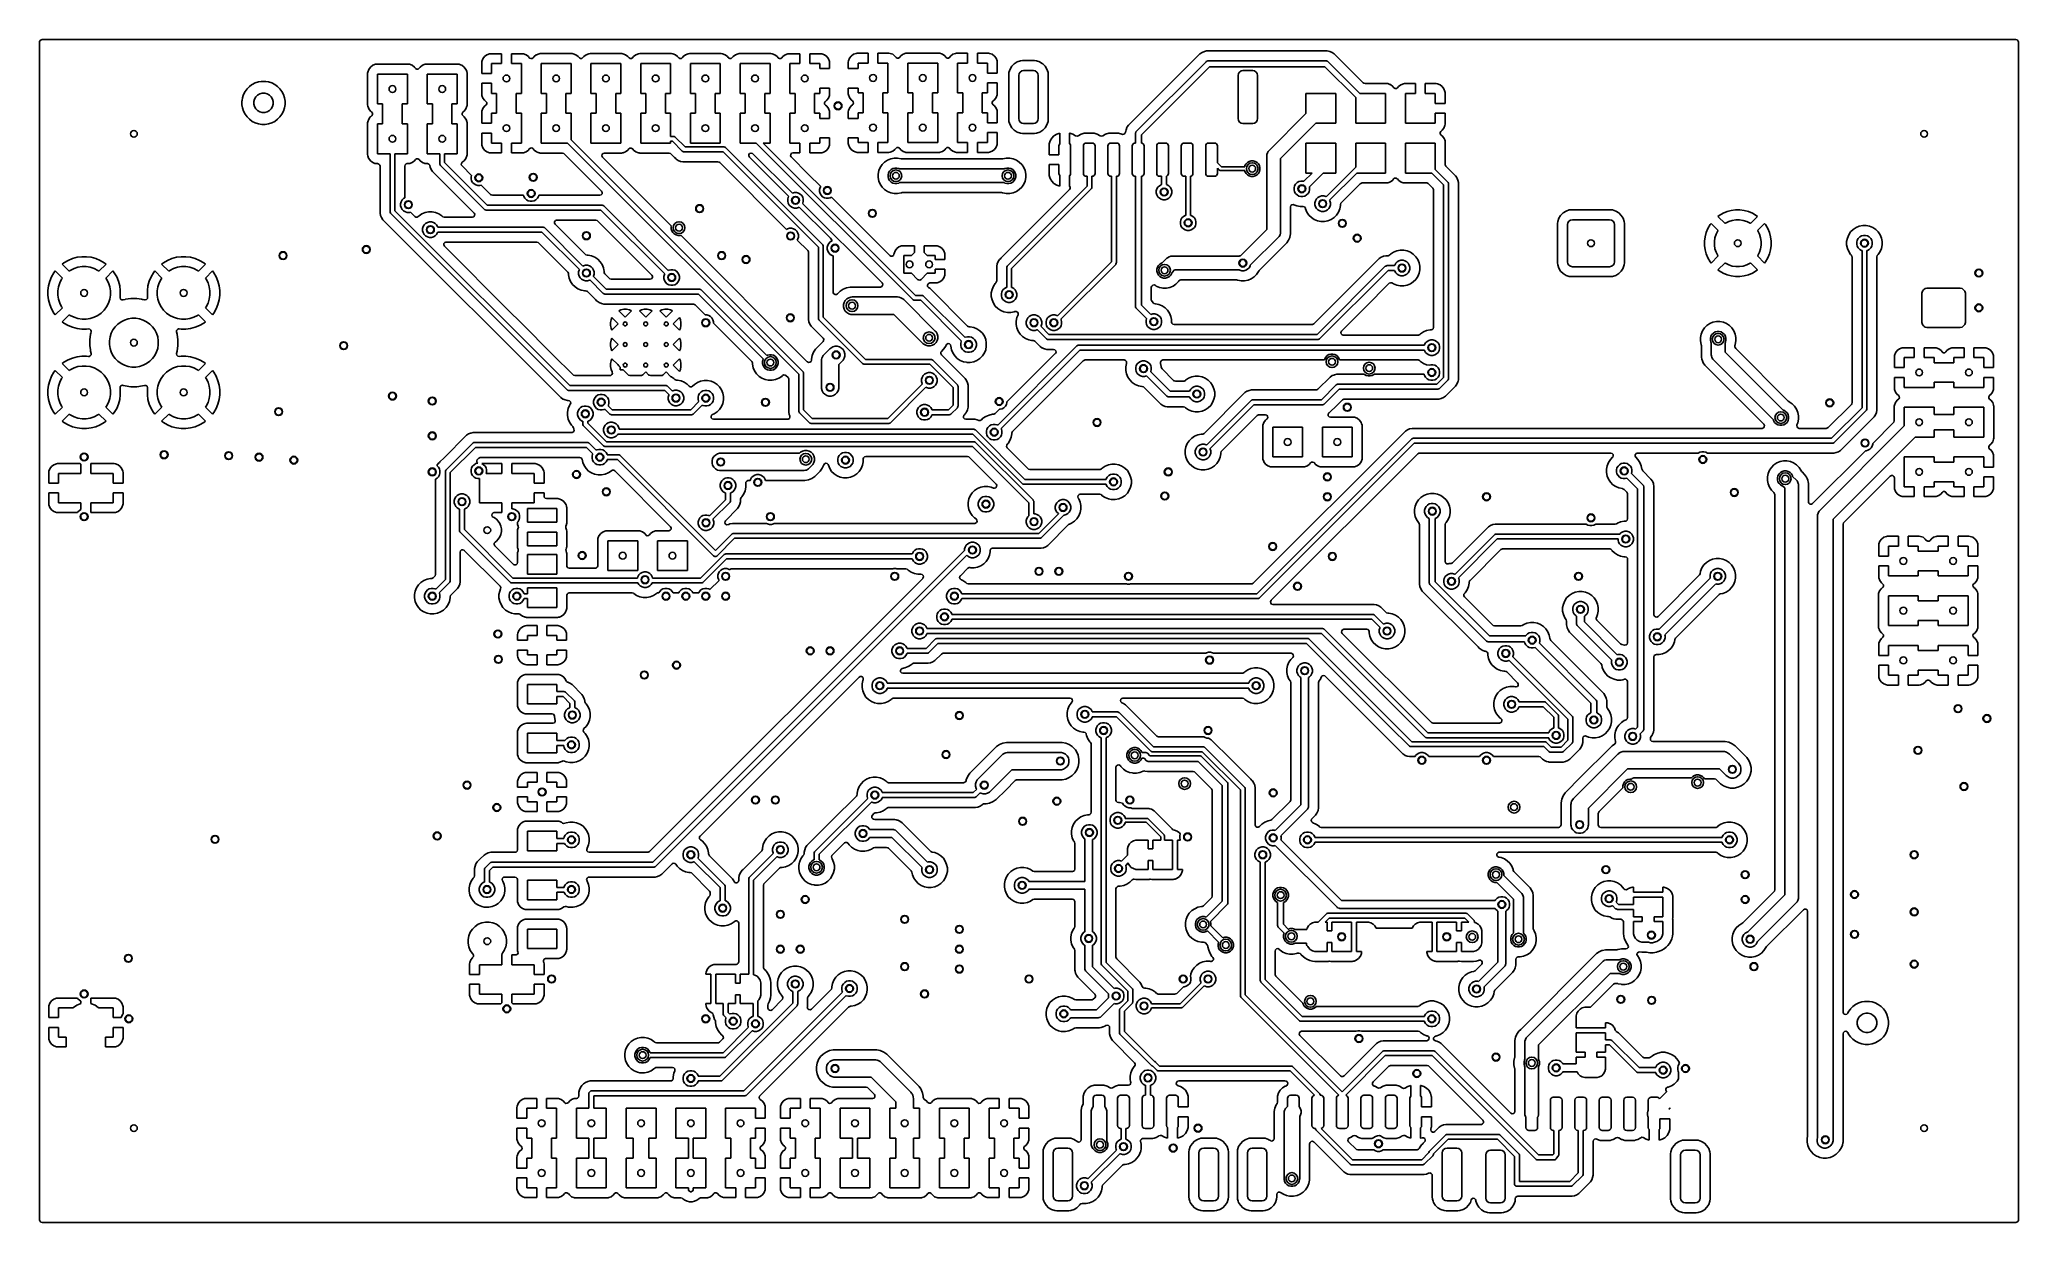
# Model space of a CAD drawing. Header units: inches. Extents: x -2.18 to 1.8, y 0.44 to 2.81.
import ezdxf

# ---------------------------------------------------------------- set-up
doc = ezdxf.new("R2010")
doc.units = ezdxf.units.IN
doc.header["$MEASUREMENT"] = 0
doc.layers.add('BLACK', color=250, linetype='CONTINUOUS')

msp = doc.modelspace()

# ---------------------------------------------------------------- linework, layer by layer
at = {"layer": 'BLACK', "linetype": 'CONTINUOUS'}
for p, q in [((-2.1796, 2.8097), (-2.1788, 2.8123)), ((-2.1796, 2.7469), (-2.1796, 2.8097)), ((-2.1788, 2.8123), (-2.1767, 2.8141)), ((-2.1767, 2.8141), (-2.1747, 2.8146)), ((-2.1747, 2.8146), (0.9998, 2.8146)), ((-1.275, 2.7859), (-1.2803, 2.7839)), ((-1.2727, 2.7861), (-1.275, 2.7859)), ((-1.275, 2.7859), (-1.275, 2.7859)), ((-1.2506, 2.7861), (-1.2727, 2.7861)), ((-1.2506, 2.7664), (-1.2506, 2.7861)), ((-1.2089, 2.7861), (-1.2309, 2.7861)), ((-1.2309, 2.7861), (-1.2309, 2.7664)), ((-1.2066, 2.7859), (-1.2089, 2.7861)), ((-1.2013, 2.7839), (-1.2066, 2.7859)), ((-1.2066, 2.7859), (-1.2066, 2.7859)), ((-1.1751, 2.7862), (-1.1805, 2.7842)), ((-1.1727, 2.7864), (-1.1751, 2.7862)), ((-1.1751, 2.7862), (-1.1751, 2.7862)), ((-1.1089, 2.7864), (-1.1727, 2.7864)), ((-1.1727, 2.7864), (-1.1727, 2.7864)), ((-1.1065, 2.7862), (-1.1089, 2.7864)), ((-1.1089, 2.7864), (-1.1089, 2.7864)), ((-1.1011, 2.7842), (-1.1065, 2.7862)), ((-1.0751, 2.7862), (-1.0805, 2.7842)), ((-1.0727, 2.7864), (-1.0751, 2.7862)), ((-1.0751, 2.7862), (-1.0751, 2.7862)), ((-1.0089, 2.7864), (-1.0727, 2.7864)), ((-1.0727, 2.7864), (-1.0727, 2.7864)), ((-1.0065, 2.7862), (-1.0089, 2.7864)), ((-1.0089, 2.7864), (-1.0089, 2.7864)), ((-1.0011, 2.7842), (-1.0065, 2.7862)), ((-0.9751, 2.7862), (-0.9805, 2.7842)), ((-0.9727, 2.7864), (-0.9751, 2.7862)), ((-0.9751, 2.7862), (-0.9751, 2.7862)), ((-0.9089, 2.7864), (-0.9727, 2.7864)), ((-0.9727, 2.7864), (-0.9727, 2.7864)), ((-0.9065, 2.7862), (-0.9089, 2.7864)), ((-0.9089, 2.7864), (-0.9089, 2.7864)), ((-0.9011, 2.7842), (-0.9065, 2.7862)), ((-0.8751, 2.7862), (-0.8805, 2.7842)), ((-0.8727, 2.7864), (-0.8751, 2.7862)), ((-0.8751, 2.7862), (-0.8751, 2.7862)), ((-0.8089, 2.7864), (-0.8727, 2.7864)), ((-0.8727, 2.7864), (-0.8727, 2.7864)), ((-0.8065, 2.7862), (-0.8089, 2.7864)), ((-0.8089, 2.7864), (-0.8089, 2.7864)), ((-0.8011, 2.7842), (-0.8065, 2.7862)), ((-0.7751, 2.7862), (-0.7805, 2.7842)), ((-0.7727, 2.7864), (-0.7751, 2.7862)), ((-0.7751, 2.7862), (-0.7751, 2.7862)), ((-0.7089, 2.7864), (-0.7727, 2.7864)), ((-0.7727, 2.7864), (-0.7727, 2.7864)), ((-0.7065, 2.7862), (-0.7089, 2.7864)), ((-0.7089, 2.7864), (-0.7089, 2.7864)), ((-0.7011, 2.7842), (-0.7065, 2.7862)), ((-0.675, 2.7859), (-0.6803, 2.7839)), ((-0.6727, 2.7861), (-0.675, 2.7859)), ((-0.675, 2.7859), (-0.675, 2.7859)), ((-0.6506, 2.7861), (-0.6727, 2.7861)), ((-0.6506, 2.7664), (-0.6506, 2.7861)), ((-0.6089, 2.7861), (-0.6309, 2.7861)), ((-0.6309, 2.7861), (-0.6309, 2.7664)), ((-0.6066, 2.7859), (-0.6089, 2.7861)), ((-0.6013, 2.7839), (-0.6066, 2.7859)), ((-0.6066, 2.7859), (-0.6066, 2.7859)), ((-0.5378, 2.7868), (-0.5431, 2.7849)), ((-0.5355, 2.7871), (-0.5378, 2.7868)), ((-0.5378, 2.7868), (-0.5378, 2.7868)), ((-0.5134, 2.7871), (-0.5355, 2.7871)), ((-0.5134, 2.7674), (-0.5134, 2.7871)), ((-0.4717, 2.7871), (-0.4937, 2.7871)), ((-0.4937, 2.7871), (-0.4937, 2.7674)), ((-0.4694, 2.7868), (-0.4717, 2.7871)), ((-0.4641, 2.7849), (-0.4694, 2.7868)), ((-0.4694, 2.7868), (-0.4694, 2.7868)), ((-0.4379, 2.7872), (-0.4433, 2.7852)), ((-0.4355, 2.7874), (-0.4379, 2.7872)), ((-0.4379, 2.7872), (-0.4379, 2.7872)), ((-0.3717, 2.7874), (-0.4355, 2.7874)), ((-0.4355, 2.7874), (-0.4355, 2.7874)), ((-0.3693, 2.7872), (-0.3717, 2.7874)), ((-0.3717, 2.7874), (-0.3717, 2.7874)), ((-0.3658, 2.7859), (-0.3693, 2.7872)), ((-0.3639, 2.7852), (-0.3658, 2.7859)), ((-0.3378, 2.7868), (-0.3431, 2.7849)), ((-0.3355, 2.7871), (-0.3378, 2.7868)), ((-0.3378, 2.7868), (-0.3378, 2.7868)), ((-0.3134, 2.7871), (-0.3355, 2.7871)), ((-0.3134, 2.7674), (-0.3134, 2.7871)), ((-0.2717, 2.7871), (-0.2937, 2.7871)), ((-0.2937, 2.7871), (-0.2937, 2.7674)), ((-0.2694, 2.7868), (-0.2717, 2.7871)), ((-0.2641, 2.7849), (-0.2694, 2.7868)), ((-0.2694, 2.7868), (-0.2694, 2.7868)), ((0.1538, 2.7861), (0.0099, 2.6422)), ((0.158, 2.7889), (0.1538, 2.7861)), ((0.1538, 2.7861), (0.1538, 2.7861)), ((0.1628, 2.7909), (0.158, 2.7889)), ((0.158, 2.7889), (0.158, 2.7889)), ((0.1669, 2.7917), (0.1628, 2.7909)), ((0.1628, 2.7909), (0.1628, 2.7909)), ((0.1678, 2.7919), (0.1669, 2.7917)), ((0.1669, 2.7917), (0.1669, 2.7917)), ((0.4098, 2.7919), (0.1678, 2.7919)), ((0.1678, 2.7919), (0.1678, 2.7919)), ((0.4148, 2.7909), (0.4098, 2.7919)), ((0.4098, 2.7919), (0.4098, 2.7919)), ((0.4195, 2.7889), (0.4148, 2.7909)), ((0.4148, 2.7909), (0.4148, 2.7909)), ((0.4238, 2.7861), (0.4195, 2.7889)), ((0.4195, 2.7889), (0.4195, 2.7889)), ((0.4195, 2.7889), (0.4195, 2.7889)), ((0.4195, 2.7889), (0.4195, 2.7889)), ((0.4195, 2.7889), (0.4195, 2.7889)), ((0.4822, 2.7276), (0.4238, 2.7861)), ((0.4238, 2.7861), (0.4238, 2.7861)), ((0.9998, 2.8146), (1.3998, 2.8146)), ((1.3998, 2.8146), (1.7947, 2.8146)), ((1.7947, 2.8146), (1.7973, 2.8138)), ((1.7973, 2.8138), (1.7991, 2.8117)), ((1.7991, 2.8117), (1.7996, 2.8097)), ((1.7996, 2.8097), (1.7996, 0.4403)), ((-2.1796, 2.6906), (-2.1796, 2.7469)), ((-1.5198, 2.7493), (-1.52, 2.7469)), ((-1.52, 2.7469), (-1.52, 2.6831)), ((-1.5178, 2.7547), (-1.5198, 2.7493)), ((-1.5198, 2.7493), (-1.5198, 2.7493)), ((-1.5143, 2.7593), (-1.5178, 2.7547)), ((-1.5097, 2.7628), (-1.5143, 2.7593)), ((-1.5043, 2.7648), (-1.5097, 2.7628)), ((-1.5019, 2.765), (-1.5043, 2.7648)), ((-1.5043, 2.7648), (-1.5043, 2.7648)), ((-1.4381, 2.765), (-1.5019, 2.765)), ((-1.5019, 2.765), (-1.5019, 2.765)), ((-1.4357, 2.7648), (-1.4381, 2.765)), ((-1.4381, 2.765), (-1.4381, 2.765)), ((-1.4303, 2.7628), (-1.4357, 2.7648)), ((-1.4257, 2.7593), (-1.4303, 2.7628)), ((-1.4239, 2.7569), (-1.4257, 2.7593)), ((-1.4257, 2.7593), (-1.4257, 2.7593)), ((-1.4257, 2.7593), (-1.4257, 2.7593)), ((-1.4235, 2.7564), (-1.4239, 2.7569)), ((-1.421, 2.7551), (-1.4235, 2.7564)), ((-1.4183, 2.7553), (-1.421, 2.7551)), ((-1.4161, 2.7569), (-1.4183, 2.7553)), ((-1.4143, 2.7593), (-1.4161, 2.7569)), ((-1.4097, 2.7628), (-1.4143, 2.7593)), ((-1.4043, 2.7648), (-1.4097, 2.7628)), ((-1.4019, 2.765), (-1.4043, 2.7648)), ((-1.4043, 2.7648), (-1.4043, 2.7648)), ((-1.3381, 2.765), (-1.4019, 2.765)), ((-1.4019, 2.765), (-1.4019, 2.765)), ((-1.3357, 2.7648), (-1.3381, 2.765)), ((-1.3381, 2.765), (-1.3381, 2.765)), ((-1.3333, 2.7639), (-1.3357, 2.7648)), ((-1.3303, 2.7628), (-1.3333, 2.7639)), ((-1.3257, 2.7593), (-1.3303, 2.7628)), ((-1.3222, 2.7547), (-1.3257, 2.7593)), ((-1.322, 2.7539), (-1.3222, 2.7547)), ((-1.3207, 2.7504), (-1.322, 2.7539)), ((-1.3202, 2.7493), (-1.3207, 2.7504)), ((-1.3201, 2.7484), (-1.3202, 2.7493)), ((-1.32, 2.7469), (-1.3201, 2.7484)), ((-1.32, 2.6831), (-1.32, 2.7469)), ((-1.32, 2.7469), (-1.32, 2.7469)), ((-1.2902, 2.7706), (-1.2905, 2.7683)), ((-1.2905, 2.7683), (-1.2905, 2.7463)), ((-1.2905, 2.7463), (-1.2708, 2.7463)), ((-1.2882, 2.7759), (-1.2902, 2.7706)), ((-1.2902, 2.7706), (-1.2902, 2.7706)), ((-1.2849, 2.7805), (-1.2882, 2.7759)), ((-1.2882, 2.7759), (-1.2882, 2.7759)), ((-1.2849, 2.7805), (-1.2849, 2.7805)), ((-1.2803, 2.7839), (-1.2849, 2.7805)), ((-1.2803, 2.7839), (-1.2803, 2.7839)), ((-1.2708, 2.7463), (-1.2708, 2.7664)), ((-1.2708, 2.7664), (-1.2506, 2.7664)), ((-1.2309, 2.7664), (-1.2108, 2.7664)), ((-1.2108, 2.7664), (-1.2108, 2.7064)), ((-1.1967, 2.7805), (-1.2013, 2.7839)), ((-1.2013, 2.7839), (-1.2013, 2.7839)), ((-1.1949, 2.778), (-1.1967, 2.7805)), ((-1.1944, 2.7775), (-1.1949, 2.778)), ((-1.192, 2.7762), (-1.1944, 2.7775)), ((-1.1893, 2.7764), (-1.192, 2.7762)), ((-1.1871, 2.778), (-1.1893, 2.7764)), ((-1.1851, 2.7807), (-1.1871, 2.778)), ((-1.1809, 2.7839), (-1.1851, 2.7807)), ((-1.1851, 2.7807), (-1.1851, 2.7807)), ((-1.1851, 2.7807), (-1.1851, 2.7807)), ((-1.1805, 2.7842), (-1.1809, 2.7839)), ((-1.1708, 2.7064), (-1.1708, 2.7664)), ((-1.1708, 2.7664), (-1.1108, 2.7664)), ((-1.1108, 2.7664), (-1.1108, 2.7064)), ((-1.0965, 2.7807), (-1.1011, 2.7842)), ((-1.0947, 2.7783), (-1.0965, 2.7807)), ((-1.0965, 2.7807), (-1.0965, 2.7807)), ((-1.0965, 2.7807), (-1.0965, 2.7807)), ((-1.0942, 2.7778), (-1.0947, 2.7783)), ((-1.0918, 2.7765), (-1.0942, 2.7778)), ((-1.0891, 2.7767), (-1.0918, 2.7765)), ((-1.0869, 2.7783), (-1.0891, 2.7767)), ((-1.0851, 2.7807), (-1.0869, 2.7783)), ((-1.0805, 2.7842), (-1.0851, 2.7807)), ((-1.0708, 2.7064), (-1.0708, 2.7664)), ((-1.0708, 2.7664), (-1.0108, 2.7664)), ((-1.0108, 2.7664), (-1.0108, 2.7064)), ((-0.9965, 2.7807), (-1.0011, 2.7842)), ((-0.9947, 2.7783), (-0.9965, 2.7807)), ((-0.9965, 2.7807), (-0.9965, 2.7807)), ((-0.9965, 2.7807), (-0.9965, 2.7807)), ((-0.9942, 2.7778), (-0.9947, 2.7783)), ((-0.9918, 2.7765), (-0.9942, 2.7778)), ((-0.9891, 2.7767), (-0.9918, 2.7765)), ((-0.9869, 2.7783), (-0.9891, 2.7767)), ((-0.9851, 2.7807), (-0.9869, 2.7783)), ((-0.9805, 2.7842), (-0.9851, 2.7807)), ((-0.9708, 2.7064), (-0.9708, 2.7664)), ((-0.9708, 2.7664), (-0.9108, 2.7664)), ((-0.9108, 2.7664), (-0.9108, 2.7064)), ((-0.8965, 2.7807), (-0.9011, 2.7842)), ((-0.8947, 2.7783), (-0.8965, 2.7807)), ((-0.8965, 2.7807), (-0.8965, 2.7807)), ((-0.8965, 2.7807), (-0.8965, 2.7807)), ((-0.8942, 2.7778), (-0.8947, 2.7783)), ((-0.8918, 2.7765), (-0.8942, 2.7778)), ((-0.8891, 2.7767), (-0.8918, 2.7765)), ((-0.8869, 2.7783), (-0.8891, 2.7767)), ((-0.8851, 2.7807), (-0.8869, 2.7783)), ((-0.8805, 2.7842), (-0.8851, 2.7807)), ((-0.8708, 2.7064), (-0.8708, 2.7664)), ((-0.8708, 2.7664), (-0.8108, 2.7664)), ((-0.8108, 2.7664), (-0.8108, 2.7064)), ((-0.7965, 2.7807), (-0.8011, 2.7842)), ((-0.7947, 2.7783), (-0.7965, 2.7807)), ((-0.7965, 2.7807), (-0.7965, 2.7807)), ((-0.7965, 2.7807), (-0.7965, 2.7807)), ((-0.7942, 2.7778), (-0.7947, 2.7783)), ((-0.7918, 2.7765), (-0.7942, 2.7778)), ((-0.7891, 2.7767), (-0.7918, 2.7765)), ((-0.7869, 2.7783), (-0.7891, 2.7767)), ((-0.7851, 2.7807), (-0.7869, 2.7783)), ((-0.7805, 2.7842), (-0.7851, 2.7807)), ((-0.7708, 2.7064), (-0.7708, 2.7664)), ((-0.7708, 2.7664), (-0.7108, 2.7664)), ((-0.7108, 2.7664), (-0.7108, 2.7064)), ((-0.6965, 2.7807), (-0.7011, 2.7842)), ((-0.6945, 2.778), (-0.6965, 2.7807)), ((-0.694, 2.7775), (-0.6945, 2.778)), ((-0.6916, 2.7762), (-0.694, 2.7775)), ((-0.6889, 2.7764), (-0.6916, 2.7762)), ((-0.6867, 2.778), (-0.6889, 2.7764)), ((-0.6848, 2.7805), (-0.6867, 2.778)), ((-0.6803, 2.7839), (-0.6848, 2.7805)), ((-0.6803, 2.7839), (-0.6803, 2.7839)), ((-0.6708, 2.7064), (-0.6708, 2.7664)), ((-0.6708, 2.7664), (-0.6506, 2.7664)), ((-0.6309, 2.7664), (-0.6108, 2.7664)), ((-0.6108, 2.7664), (-0.6108, 2.7561)), ((-0.6108, 2.7561), (-0.5911, 2.7561)), ((-0.5967, 2.7805), (-0.6013, 2.7839)), ((-0.6013, 2.7839), (-0.6013, 2.7839)), ((-0.5933, 2.7759), (-0.5967, 2.7805)), ((-0.5967, 2.7805), (-0.5967, 2.7805)), ((-0.5914, 2.7706), (-0.5933, 2.7759)), ((-0.5933, 2.7759), (-0.5933, 2.7759)), ((-0.5914, 2.7706), (-0.5914, 2.7706)), ((-0.5912, 2.7693), (-0.5914, 2.7706)), ((-0.5912, 2.7689), (-0.5912, 2.7693)), ((-0.5911, 2.7683), (-0.5912, 2.7689)), ((-0.5912, 2.7689), (-0.5912, 2.7689)), ((-0.5911, 2.7561), (-0.5911, 2.7683)), ((-0.5911, 2.7683), (-0.5911, 2.7683)), ((-0.553, 2.7716), (-0.5533, 2.7693)), ((-0.5533, 2.7693), (-0.5533, 2.7561)), ((-0.5533, 2.7561), (-0.5336, 2.7561)), ((-0.551, 2.7769), (-0.553, 2.7716)), ((-0.553, 2.7716), (-0.553, 2.7716)), ((-0.5476, 2.7815), (-0.551, 2.7769)), ((-0.551, 2.7769), (-0.551, 2.7769)), ((-0.5431, 2.7849), (-0.5476, 2.7815)), ((-0.5476, 2.7815), (-0.5476, 2.7815)), ((-0.5431, 2.7849), (-0.5431, 2.7849)), ((-0.5336, 2.7561), (-0.5336, 2.7674)), ((-0.5336, 2.7674), (-0.5134, 2.7674)), ((-0.4937, 2.7674), (-0.4736, 2.7674)), ((-0.4736, 2.7674), (-0.4736, 2.7074)), ((-0.4595, 2.7815), (-0.4641, 2.7849)), ((-0.4641, 2.7849), (-0.4641, 2.7849)), ((-0.4577, 2.779), (-0.4595, 2.7815)), ((-0.4572, 2.7785), (-0.4577, 2.779)), ((-0.4548, 2.7772), (-0.4572, 2.7785)), ((-0.4521, 2.7774), (-0.4548, 2.7772)), ((-0.4499, 2.779), (-0.4521, 2.7774)), ((-0.4479, 2.7817), (-0.4499, 2.779)), ((-0.445, 2.7839), (-0.4479, 2.7817)), ((-0.4479, 2.7817), (-0.4479, 2.7817)), ((-0.4479, 2.7817), (-0.4479, 2.7817)), ((-0.4433, 2.7852), (-0.445, 2.7839)), ((-0.4336, 2.7074), (-0.4336, 2.7674)), ((-0.4336, 2.7674), (-0.3736, 2.7674)), ((-0.3736, 2.7674), (-0.3736, 2.7074)), ((-0.3593, 2.7817), (-0.3639, 2.7852)), ((-0.3573, 2.779), (-0.3593, 2.7817)), ((-0.3568, 2.7785), (-0.3573, 2.779)), ((-0.3544, 2.7772), (-0.3568, 2.7785)), ((-0.3517, 2.7774), (-0.3544, 2.7772)), ((-0.3495, 2.779), (-0.3517, 2.7774)), ((-0.3476, 2.7815), (-0.3495, 2.779)), ((-0.3431, 2.7849), (-0.3476, 2.7815)), ((-0.3431, 2.7849), (-0.3431, 2.7849)), ((-0.3336, 2.7074), (-0.3336, 2.7674)), ((-0.3336, 2.7674), (-0.3134, 2.7674)), ((-0.2937, 2.7674), (-0.2736, 2.7674)), ((-0.2736, 2.7674), (-0.2736, 2.7472)), ((-0.2736, 2.7472), (-0.2539, 2.7472)), ((-0.2595, 2.7815), (-0.2641, 2.7849)), ((-0.2641, 2.7849), (-0.2641, 2.7849)), ((-0.2561, 2.7769), (-0.2595, 2.7815)), ((-0.2595, 2.7815), (-0.2595, 2.7815)), ((-0.2541, 2.7716), (-0.2561, 2.7769)), ((-0.2561, 2.7769), (-0.2561, 2.7769)), ((-0.2539, 2.7693), (-0.2541, 2.7716)), ((-0.2541, 2.7716), (-0.2541, 2.7716)), ((-0.2539, 2.7472), (-0.2539, 2.7693)), ((-0.2539, 2.7693), (-0.2539, 2.7693)), ((-0.2303, 2.7484), (-0.2307, 2.7443)), ((-0.2281, 2.755), (-0.2303, 2.7484)), ((-0.2244, 2.761), (-0.2281, 2.755)), ((-0.2281, 2.755), (-0.2281, 2.755)), ((-0.2195, 2.7659), (-0.2244, 2.761)), ((-0.2135, 2.7696), (-0.2195, 2.7659)), ((-0.2069, 2.7718), (-0.2135, 2.7696)), ((-0.2135, 2.7696), (-0.2135, 2.7696)), ((-0.2107, 2.7423), (-0.2099, 2.7461)), ((-0.2099, 2.7461), (-0.2078, 2.7493)), ((-0.2078, 2.7493), (-0.2046, 2.7514)), ((-0.2028, 2.7722), (-0.2069, 2.7718)), ((-0.2046, 2.7514), (-0.2008, 2.7522)), ((-0.1792, 2.7722), (-0.2028, 2.7722)), ((-0.2028, 2.7722), (-0.2028, 2.7722)), ((-0.2008, 2.7522), (-0.1811, 2.7522)), ((-0.1811, 2.7522), (-0.1774, 2.7514)), ((-0.1751, 2.7718), (-0.1792, 2.7722)), ((-0.1774, 2.7514), (-0.1742, 2.7493)), ((-0.1684, 2.7696), (-0.1751, 2.7718)), ((-0.1742, 2.7493), (-0.172, 2.7461)), ((-0.172, 2.7461), (-0.1713, 2.7423)), ((-0.168, 2.7693), (-0.1684, 2.7696)), ((-0.1684, 2.7696), (-0.1684, 2.7696)), ((-0.1625, 2.7659), (-0.168, 2.7693)), ((-0.1576, 2.761), (-0.1625, 2.7659)), ((-0.1539, 2.755), (-0.1576, 2.761)), ((-0.1517, 2.7484), (-0.1539, 2.755)), ((-0.1513, 2.7443), (-0.1517, 2.7484)), ((0.0258, 2.6298), (0.1661, 2.7701)), ((0.1728, 2.76), (0.0359, 2.6232)), ((0.1661, 2.7701), (0.167, 2.7709)), ((0.167, 2.7709), (0.1683, 2.7714)), ((0.1683, 2.7714), (0.1692, 2.7717)), ((0.1692, 2.7717), (0.1703, 2.7719)), ((0.1703, 2.7719), (0.4072, 2.7719)), ((0.4048, 2.76), (0.1728, 2.76)), ((0.2303, 2.7423), (0.231, 2.7461)), ((0.231, 2.7461), (0.2332, 2.7493)), ((0.2332, 2.7493), (0.2364, 2.7514)), ((0.2364, 2.7514), (0.2401, 2.7522)), ((0.2401, 2.7522), (0.2598, 2.7522)), ((0.2598, 2.7522), (0.2636, 2.7514)), ((0.2636, 2.7514), (0.2668, 2.7493)), ((0.2668, 2.7493), (0.2689, 2.7461)), ((0.2689, 2.7461), (0.2696, 2.7423)), ((0.467, 2.6978), (0.4048, 2.76)), ((0.4072, 2.7719), (0.4084, 2.7717)), ((0.4084, 2.7717), (0.4093, 2.7714)), ((0.4093, 2.7714), (0.4105, 2.7709)), ((0.4105, 2.7709), (0.4114, 2.7701)), ((0.4114, 2.7701), (0.4754, 2.7062)), ((-1.7664, 2.7099), (-1.7695, 2.7038)), ((-1.7641, 2.7131), (-1.7664, 2.7099)), ((-1.7624, 2.7154), (-1.7641, 2.7131)), ((-1.7576, 2.7203), (-1.7624, 2.7154)), ((-1.7624, 2.7154), (-1.7624, 2.7154)), ((-1.7624, 2.7154), (-1.7624, 2.7154)), ((-1.7533, 2.7234), (-1.7576, 2.7203)), ((-1.7576, 2.7203), (-1.7576, 2.7203)), ((-1.7576, 2.7203), (-1.7576, 2.7203)), ((-1.7521, 2.7243), (-1.7533, 2.7234)), ((-1.746, 2.7274), (-1.7521, 2.7243)), ((-1.7395, 2.7295), (-1.746, 2.7274)), ((-1.7343, 2.7303), (-1.7395, 2.7295)), ((-1.7369, 2.7054), (-1.7319, 2.7067)), ((-1.7328, 2.7305), (-1.7343, 2.7303)), ((-1.726, 2.7305), (-1.7328, 2.7305)), ((-1.7319, 2.7067), (-1.7268, 2.7067)), ((-1.7268, 2.7067), (-1.7218, 2.7054)), ((-1.7244, 2.7303), (-1.726, 2.7305)), ((-1.7192, 2.7295), (-1.7244, 2.7303)), ((-1.7127, 2.7274), (-1.7192, 2.7295)), ((-1.7192, 2.7295), (-1.7192, 2.7295)), ((-1.7192, 2.7295), (-1.7192, 2.7295)), ((-1.7067, 2.7243), (-1.7127, 2.7274)), ((-1.7011, 2.7203), (-1.7067, 2.7243)), ((-1.6963, 2.7154), (-1.7011, 2.7203)), ((-1.6923, 2.7099), (-1.6963, 2.7154)), ((-1.6892, 2.7038), (-1.6923, 2.7099)), ((-1.5, 2.685), (-1.5, 2.745)), ((-1.5, 2.745), (-1.44, 2.745)), ((-1.44, 2.745), (-1.44, 2.685)), ((-1.4, 2.685), (-1.4, 2.745)), ((-1.4, 2.745), (-1.34, 2.745)), ((-1.34, 2.745), (-1.34, 2.685)), ((-1.2905, 2.7266), (-1.2905, 2.7045)), ((-1.2708, 2.7266), (-1.2905, 2.7266)), ((-1.2708, 2.7064), (-1.2708, 2.7266)), ((-1.2605, 2.7064), (-1.2708, 2.7064)), ((-1.2605, 2.6664), (-1.2605, 2.7064)), ((-1.2108, 2.7064), (-1.2211, 2.7064)), ((-1.2211, 2.7064), (-1.2211, 2.6664)), ((-1.1605, 2.7064), (-1.1708, 2.7064)), ((-1.1605, 2.6664), (-1.1605, 2.7064)), ((-1.1108, 2.7064), (-1.1211, 2.7064)), ((-1.1211, 2.7064), (-1.1211, 2.6664)), ((-1.0605, 2.7064), (-1.0708, 2.7064)), ((-1.0605, 2.6664), (-1.0605, 2.7064)), ((-1.0108, 2.7064), (-1.0211, 2.7064)), ((-1.0211, 2.7064), (-1.0211, 2.6664)), ((-0.9605, 2.7064), (-0.9708, 2.7064)), ((-0.9605, 2.6664), (-0.9605, 2.7064)), ((-0.9108, 2.7064), (-0.9211, 2.7064)), ((-0.9211, 2.7064), (-0.9211, 2.6664)), ((-0.8605, 2.7064), (-0.8708, 2.7064)), ((-0.8605, 2.6664), (-0.8605, 2.7064)), ((-0.8108, 2.7064), (-0.8211, 2.7064)), ((-0.8211, 2.7064), (-0.8211, 2.6664)), ((-0.7605, 2.7064), (-0.7708, 2.7064)), ((-0.7605, 2.6664), (-0.7605, 2.7064)), ((-0.7108, 2.7064), (-0.7211, 2.7064)), ((-0.7211, 2.7064), (-0.7211, 2.6664)), ((-0.6605, 2.7064), (-0.6708, 2.7064)), ((-0.6605, 2.6664), (-0.6605, 2.7064)), ((-0.6108, 2.7064), (-0.6211, 2.7064)), ((-0.6211, 2.7064), (-0.6211, 2.6664)), ((-0.6108, 2.7167), (-0.6108, 2.7064)), ((-0.5911, 2.7167), (-0.6108, 2.7167)), ((-0.5911, 2.7045), (-0.5911, 2.7167)), ((-0.5533, 2.7167), (-0.5533, 2.7055)), ((-0.5336, 2.7167), (-0.5533, 2.7167)), ((-0.5336, 2.7074), (-0.5336, 2.7167)), ((-0.5233, 2.7074), (-0.5336, 2.7074)), ((-0.5233, 2.6674), (-0.5233, 2.7074)), ((-0.4736, 2.7074), (-0.4839, 2.7074)), ((-0.4839, 2.7074), (-0.4839, 2.6674)), ((-0.4233, 2.7074), (-0.4336, 2.7074)), ((-0.4233, 2.6674), (-0.4233, 2.7074)), ((-0.3736, 2.7074), (-0.3839, 2.7074)), ((-0.3839, 2.7074), (-0.3839, 2.6674)), ((-0.3233, 2.7074), (-0.3336, 2.7074)), ((-0.3233, 2.6674), (-0.3233, 2.7074)), ((-0.2736, 2.7074), (-0.2839, 2.7074)), ((-0.2839, 2.7074), (-0.2839, 2.6674)), ((-0.2539, 2.7276), (-0.2736, 2.7276)), ((-0.2736, 2.7276), (-0.2736, 2.7074)), ((-0.2539, 2.7055), (-0.2539, 2.7276)), ((-0.2307, 2.7443), (-0.2307, 2.6537)), ((-0.2107, 2.6557), (-0.2107, 2.7423)), ((-0.1713, 2.7423), (-0.1713, 2.6557)), ((-0.1513, 2.6537), (-0.1513, 2.7443)), ((0.2303, 2.6557), (0.2303, 2.7423)), ((0.2696, 2.7423), (0.2696, 2.6557)), ((0.367, 2.6657), (0.367, 2.7062)), ((0.367, 2.7062), (0.427, 2.7062)), ((0.427, 2.7062), (0.427, 2.6462)), ((0.4754, 2.7062), (0.527, 2.7062)), ((0.483, 2.727), (0.4822, 2.7276)), ((0.4857, 2.7262), (0.483, 2.727)), ((0.5289, 2.7262), (0.4857, 2.7262)), ((0.527, 2.7062), (0.527, 2.6462)), ((0.5313, 2.7259), (0.5289, 2.7262)), ((0.5289, 2.7262), (0.5289, 2.7262)), ((0.5358, 2.7243), (0.5313, 2.7259)), ((0.5367, 2.7239), (0.5358, 2.7243)), ((0.5413, 2.7205), (0.5367, 2.7239)), ((0.5433, 2.7178), (0.5413, 2.7205)), ((0.5438, 2.7173), (0.5433, 2.7178)), ((0.5462, 2.716), (0.5438, 2.7173)), ((0.5489, 2.7162), (0.5462, 2.716)), ((0.5511, 2.7178), (0.5489, 2.7162)), ((0.5529, 2.7202), (0.5511, 2.7178)), ((0.5575, 2.7236), (0.5529, 2.7202)), ((0.5628, 2.7256), (0.5575, 2.7236)), ((0.5575, 2.7236), (0.5575, 2.7236)), ((0.5651, 2.7259), (0.5628, 2.7256)), ((0.5628, 2.7256), (0.5628, 2.7256)), ((0.5872, 2.7259), (0.5651, 2.7259)), ((0.567, 2.6462), (0.567, 2.7062)), ((0.567, 2.7062), (0.5872, 2.7062)), ((0.5872, 2.7062), (0.5872, 2.7259)), ((0.6289, 2.7259), (0.6069, 2.7259)), ((0.6069, 2.7259), (0.6069, 2.7062)), ((0.6069, 2.7062), (0.627, 2.7062)), ((0.627, 2.7062), (0.627, 2.686)), ((0.6312, 2.7256), (0.6289, 2.7259)), ((0.6365, 2.7236), (0.6312, 2.7256)), ((0.6312, 2.7256), (0.6312, 2.7256)), ((0.6411, 2.7202), (0.6365, 2.7236)), ((0.6365, 2.7236), (0.6365, 2.7236)), ((0.6445, 2.7157), (0.6411, 2.7202)), ((0.6411, 2.7202), (0.6411, 2.7202)), ((0.6464, 2.7104), (0.6445, 2.7157)), ((0.6445, 2.7157), (0.6445, 2.7157)), ((0.6467, 2.7081), (0.6464, 2.7104)), ((0.6464, 2.7104), (0.6464, 2.7104)), ((0.6467, 2.686), (0.6467, 2.7081)), ((0.6467, 2.7081), (0.6467, 2.7081)), ((-2.1796, 2.3098), (-2.1796, 2.6906)), ((-1.7725, 2.6921), (-1.7727, 2.6906)), ((-1.7727, 2.6906), (-1.7727, 2.6838)), ((-1.7727, 2.6838), (-1.7726, 2.6835)), ((-1.7726, 2.6835), (-1.7716, 2.6771)), ((-1.7716, 2.6974), (-1.7725, 2.6921)), ((-1.7701, 2.7022), (-1.7716, 2.6974)), ((-1.7716, 2.6771), (-1.7716, 2.6771)), ((-1.7716, 2.6771), (-1.7695, 2.6706)), ((-1.7695, 2.7038), (-1.7701, 2.7022)), ((-1.7695, 2.7038), (-1.7695, 2.7038)), ((-1.7695, 2.7038), (-1.7695, 2.7038)), ((-1.7695, 2.6706), (-1.7664, 2.6645)), ((-1.7489, 2.6898), (-1.7476, 2.6947)), ((-1.7489, 2.6846), (-1.7489, 2.6898)), ((-1.7476, 2.6797), (-1.7489, 2.6846)), ((-1.7476, 2.6947), (-1.745, 2.6992)), ((-1.745, 2.6752), (-1.7476, 2.6797)), ((-1.745, 2.6992), (-1.7414, 2.7028)), ((-1.7414, 2.6716), (-1.745, 2.6752)), ((-1.7414, 2.7028), (-1.7369, 2.7054)), ((-1.7369, 2.669), (-1.7414, 2.6716)), ((-1.7319, 2.6677), (-1.7369, 2.669)), ((-1.7268, 2.6677), (-1.7319, 2.6677)), ((-1.7218, 2.669), (-1.7268, 2.6677)), ((-1.7218, 2.7054), (-1.7174, 2.7028)), ((-1.7174, 2.6716), (-1.7218, 2.669)), ((-1.7174, 2.7028), (-1.7138, 2.6992)), ((-1.7138, 2.6752), (-1.7174, 2.6716)), ((-1.7138, 2.6992), (-1.7112, 2.6947)), ((-1.7112, 2.6797), (-1.7138, 2.6752)), ((-1.7112, 2.6947), (-1.7099, 2.6898)), ((-1.7099, 2.6846), (-1.7112, 2.6797)), ((-1.7099, 2.6898), (-1.7099, 2.6846)), ((-1.6923, 2.6645), (-1.6892, 2.6706)), ((-1.6871, 2.6974), (-1.6892, 2.7038)), ((-1.6892, 2.6706), (-1.6871, 2.6771)), ((-1.686, 2.6906), (-1.6871, 2.6974)), ((-1.6871, 2.6771), (-1.686, 2.6838)), ((-1.686, 2.6838), (-1.686, 2.6906)), ((-1.52, 2.6831), (-1.5198, 2.6807)), ((-1.5198, 2.6807), (-1.5198, 2.6807)), ((-1.5198, 2.6807), (-1.5184, 2.6771)), ((-1.5184, 2.6771), (-1.5178, 2.6753)), ((-1.5178, 2.6753), (-1.5143, 2.6707)), ((-1.5143, 2.6707), (-1.5119, 2.6689)), ((-1.5119, 2.6689), (-1.5103, 2.6667)), ((-1.5103, 2.6667), (-1.5101, 2.664)), ((-1.4897, 2.685), (-1.5, 2.685)), ((-1.4897, 2.645), (-1.4897, 2.685)), ((-1.44, 2.685), (-1.4503, 2.685)), ((-1.4503, 2.685), (-1.4503, 2.645)), ((-1.3897, 2.685), (-1.4, 2.685)), ((-1.3897, 2.645), (-1.3897, 2.685)), ((-1.34, 2.685), (-1.3503, 2.685)), ((-1.3503, 2.685), (-1.3503, 2.645)), ((-1.3299, 2.666), (-1.3286, 2.6685)), ((-1.3286, 2.6685), (-1.3281, 2.6689)), ((-1.3281, 2.6689), (-1.3257, 2.6707)), ((-1.3257, 2.6707), (-1.3222, 2.6753)), ((-1.3222, 2.6753), (-1.3202, 2.6807)), ((-1.3202, 2.6807), (-1.3201, 2.682)), ((-1.3201, 2.682), (-1.32, 2.6831)), ((-1.32, 2.6831), (-1.32, 2.6831)), ((-1.2905, 2.7045), (-1.2902, 2.7022)), ((-1.2902, 2.6706), (-1.2905, 2.6683)), ((-1.2905, 2.6683), (-1.2905, 2.6463)), ((-1.2902, 2.7022), (-1.2902, 2.7022)), ((-1.2902, 2.7022), (-1.2882, 2.6969)), ((-1.2882, 2.6759), (-1.2902, 2.6706)), ((-1.2902, 2.6706), (-1.2902, 2.6706)), ((-1.2882, 2.6969), (-1.2882, 2.6969)), ((-1.2882, 2.6969), (-1.2849, 2.6924)), ((-1.2849, 2.6805), (-1.2882, 2.6759)), ((-1.2882, 2.6759), (-1.2882, 2.6759)), ((-1.2849, 2.6924), (-1.2821, 2.6903)), ((-1.2821, 2.6825), (-1.2849, 2.6805)), ((-1.2821, 2.6903), (-1.2805, 2.6881)), ((-1.2816, 2.683), (-1.2821, 2.6825)), ((-1.2803, 2.6854), (-1.2816, 2.683)), ((-1.2805, 2.6881), (-1.2803, 2.6854)), ((-1.2708, 2.6463), (-1.2708, 2.6664)), ((-1.2708, 2.6664), (-1.2605, 2.6664)), ((-1.2211, 2.6664), (-1.2108, 2.6664)), ((-1.2108, 2.6664), (-1.2108, 2.6064)), ((-1.1708, 2.6064), (-1.1708, 2.6664)), ((-1.1708, 2.6664), (-1.1605, 2.6664)), ((-1.1211, 2.6664), (-1.1108, 2.6664)), ((-1.1108, 2.6664), (-1.1108, 2.6131)), ((-1.0708, 2.6064), (-1.0708, 2.6664)), ((-1.0708, 2.6664), (-1.0605, 2.6664)), ((-1.0211, 2.6664), (-1.0108, 2.6664)), ((-1.0108, 2.6664), (-1.0108, 2.6064)), ((-0.9708, 2.6064), (-0.9708, 2.6664)), ((-0.9708, 2.6664), (-0.9605, 2.6664)), ((-0.9211, 2.6664), (-0.9108, 2.6664)), ((-0.9108, 2.6664), (-0.9108, 2.6199)), ((-0.8708, 2.6064), (-0.8708, 2.6664)), ((-0.8708, 2.6664), (-0.8605, 2.6664)), ((-0.8211, 2.6664), (-0.8108, 2.6664)), ((-0.8108, 2.6664), (-0.8108, 2.6064)), ((-0.7708, 2.6064), (-0.7708, 2.6664)), ((-0.7708, 2.6664), (-0.7605, 2.6664)), ((-0.7211, 2.6664), (-0.7108, 2.6664)), ((-0.7108, 2.6664), (-0.7108, 2.6064)), ((-0.6708, 2.6064), (-0.6708, 2.6664)), ((-0.6708, 2.6664), (-0.6605, 2.6664)), ((-0.6211, 2.6664), (-0.6108, 2.6664)), ((-0.6108, 2.6664), (-0.6108, 2.6561)), ((-0.6013, 2.6875), (-0.6, 2.6899)), ((-0.6011, 2.6847), (-0.6013, 2.6875)), ((-0.5994, 2.6825), (-0.6011, 2.6847)), ((-0.6, 2.6899), (-0.5994, 2.6903)), ((-0.5994, 2.6903), (-0.5967, 2.6924)), ((-0.5967, 2.6805), (-0.5994, 2.6825)), ((-0.5967, 2.6924), (-0.5933, 2.6969)), ((-0.5933, 2.6759), (-0.5967, 2.6805)), ((-0.5933, 2.6969), (-0.5914, 2.7022)), ((-0.5933, 2.6969), (-0.5933, 2.6969)), ((-0.5914, 2.6706), (-0.5933, 2.6759)), ((-0.5933, 2.6759), (-0.5933, 2.6759)), ((-0.5914, 2.7022), (-0.5911, 2.7045)), ((-0.5914, 2.7022), (-0.5914, 2.7022)), ((-0.5911, 2.6683), (-0.5914, 2.6706)), ((-0.5914, 2.6706), (-0.5914, 2.6706)), ((-0.5911, 2.7045), (-0.5911, 2.7045)), ((-0.5911, 2.6561), (-0.5911, 2.6683)), ((-0.5911, 2.6683), (-0.5911, 2.6683)), ((-0.5533, 2.7055), (-0.553, 2.7032)), ((-0.553, 2.6716), (-0.5533, 2.6693)), ((-0.5533, 2.6693), (-0.5533, 2.6561)), ((-0.553, 2.7032), (-0.553, 2.7032)), ((-0.553, 2.7032), (-0.551, 2.6979)), ((-0.551, 2.6769), (-0.553, 2.6716)), ((-0.553, 2.6716), (-0.553, 2.6716)), ((-0.551, 2.6979), (-0.551, 2.6979)), ((-0.551, 2.6979), (-0.5476, 2.6933)), ((-0.5476, 2.6815), (-0.551, 2.6769)), ((-0.551, 2.6769), (-0.551, 2.6769)), ((-0.5476, 2.6933), (-0.5449, 2.6913)), ((-0.5449, 2.6835), (-0.5476, 2.6815)), ((-0.5449, 2.6913), (-0.5433, 2.6891)), ((-0.5444, 2.6839), (-0.5449, 2.6835)), ((-0.5431, 2.6864), (-0.5444, 2.6839)), ((-0.5433, 2.6891), (-0.5431, 2.6864)), ((-0.5336, 2.6561), (-0.5336, 2.6674)), ((-0.5336, 2.6674), (-0.5233, 2.6674)), ((-0.4839, 2.6674), (-0.4736, 2.6674)), ((-0.4736, 2.6674), (-0.4736, 2.6074)), ((-0.4336, 2.6074), (-0.4336, 2.6674)), ((-0.4336, 2.6674), (-0.4233, 2.6674)), ((-0.3839, 2.6674), (-0.3736, 2.6674)), ((-0.3736, 2.6674), (-0.3736, 2.6074)), ((-0.3336, 2.6074), (-0.3336, 2.6674)), ((-0.3336, 2.6674), (-0.3233, 2.6674)), ((-0.2839, 2.6674), (-0.2736, 2.6674)), ((-0.2736, 2.6674), (-0.2736, 2.6472)), ((-0.2641, 2.6884), (-0.2628, 2.6909)), ((-0.2639, 2.6857), (-0.2641, 2.6884)), ((-0.2622, 2.6835), (-0.2639, 2.6857)), ((-0.2628, 2.6909), (-0.2622, 2.6913)), ((-0.2622, 2.6913), (-0.2595, 2.6933)), ((-0.2595, 2.6815), (-0.2622, 2.6835)), ((-0.2595, 2.6933), (-0.2561, 2.6979)), ((-0.2561, 2.6769), (-0.2595, 2.6815)), ((-0.2561, 2.6979), (-0.2541, 2.7032)), ((-0.2561, 2.6979), (-0.2561, 2.6979)), ((-0.2541, 2.6716), (-0.2561, 2.6769)), ((-0.2561, 2.6769), (-0.2561, 2.6769)), ((-0.2541, 2.7032), (-0.2539, 2.7055)), ((-0.2541, 2.7032), (-0.2541, 2.7032)), ((-0.2539, 2.6693), (-0.2541, 2.6716)), ((-0.2541, 2.6716), (-0.2541, 2.6716)), ((-0.2539, 2.7055), (-0.2539, 2.7055)), ((-0.2539, 2.6472), (-0.2539, 2.6693)), ((-0.2539, 2.6693), (-0.2539, 2.6693)), ((0.467, 2.6462), (0.467, 2.6978)), ((0.627, 2.686), (0.6467, 2.686)), ((0.6467, 2.6663), (0.627, 2.6663)), ((0.627, 2.6663), (0.627, 2.6462)), ((0.6467, 2.6443), (0.6467, 2.6663)), ((-1.7664, 2.6645), (-1.7624, 2.659)), ((-1.7624, 2.659), (-1.7576, 2.6542)), ((-1.7576, 2.6542), (-1.7521, 2.6501)), ((-1.7521, 2.6501), (-1.746, 2.6471)), ((-1.746, 2.6471), (-1.7395, 2.6449)), ((-1.7395, 2.6449), (-1.7328, 2.6439)), ((-1.7328, 2.6439), (-1.7328, 2.6439)), ((-1.7328, 2.6439), (-1.726, 2.6439)), ((-1.726, 2.6439), (-1.7192, 2.6449)), ((-1.726, 2.6439), (-1.726, 2.6439)), ((-1.7192, 2.6449), (-1.7127, 2.6471)), ((-1.7127, 2.6471), (-1.7067, 2.6501)), ((-1.7067, 2.6501), (-1.7011, 2.6542)), ((-1.7011, 2.6542), (-1.6963, 2.659)), ((-1.6963, 2.659), (-1.6923, 2.6645)), ((-1.5198, 2.6493), (-1.52, 2.6469)), ((-1.52, 2.6469), (-1.52, 2.5831)), ((-1.5178, 2.6547), (-1.5198, 2.6493)), ((-1.5198, 2.6493), (-1.5198, 2.6493)), ((-1.5145, 2.659), (-1.5178, 2.6547)), ((-1.5143, 2.6593), (-1.5145, 2.659)), ((-1.5119, 2.6611), (-1.5143, 2.6593)), ((-1.5143, 2.6593), (-1.5143, 2.6593)), ((-1.5114, 2.6615), (-1.5119, 2.6611)), ((-1.5101, 2.664), (-1.5114, 2.6615)), ((-1.5, 2.585), (-1.5, 2.645)), ((-1.5, 2.645), (-1.4897, 2.645)), ((-1.4503, 2.645), (-1.44, 2.645)), ((-1.44, 2.645), (-1.44, 2.585)), ((-1.4, 2.585), (-1.4, 2.645)), ((-1.4, 2.645), (-1.3897, 2.645)), ((-1.3503, 2.645), (-1.34, 2.645)), ((-1.34, 2.645), (-1.34, 2.585)), ((-1.3297, 2.6633), (-1.3299, 2.666)), ((-1.3281, 2.6611), (-1.3297, 2.6633)), ((-1.3257, 2.6593), (-1.3281, 2.6611)), ((-1.3222, 2.6547), (-1.3257, 2.6593)), ((-1.3257, 2.6593), (-1.3257, 2.6593)), ((-1.3219, 2.6537), (-1.3222, 2.6547)), ((-1.3204, 2.6496), (-1.3219, 2.6537)), ((-1.3202, 2.6493), (-1.3204, 2.6496)), ((-1.3201, 2.6481), (-1.3202, 2.6493)), ((-1.32, 2.6469), (-1.3201, 2.6481)), ((-1.32, 2.5831), (-1.32, 2.6469)), ((-1.32, 2.6469), (-1.32, 2.6469)), ((-1.2905, 2.6463), (-1.2708, 2.6463)), ((-1.2905, 2.6266), (-1.2905, 2.6045)), ((-1.2708, 2.6266), (-1.2905, 2.6266)), ((-1.2708, 2.6064), (-1.2708, 2.6266)), ((-0.6108, 2.6561), (-0.5911, 2.6561)), ((-0.5533, 2.6561), (-0.5336, 2.6561)), ((-0.2736, 2.6472), (-0.2539, 2.6472)), ((-0.2539, 2.6276), (-0.2736, 2.6276)), ((-0.2736, 2.6276), (-0.2736, 2.6074)), ((-0.2539, 2.6055), (-0.2539, 2.6276)), ((-0.2307, 2.6537), (-0.2307, 2.6537)), ((-0.2307, 2.6537), (-0.2303, 2.6496)), ((-0.2303, 2.6496), (-0.2292, 2.6463)), ((-0.2292, 2.6463), (-0.2281, 2.643)), ((-0.2281, 2.643), (-0.2244, 2.6371)), ((-0.2244, 2.6371), (-0.2195, 2.6321)), ((-0.2195, 2.6321), (-0.2135, 2.6285)), ((-0.2135, 2.6285), (-0.2069, 2.6263)), ((-0.2099, 2.6519), (-0.2107, 2.6557)), ((-0.2078, 2.6487), (-0.2099, 2.6519)), ((-0.2046, 2.6466), (-0.2078, 2.6487)), ((-0.2069, 2.6263), (-0.2028, 2.6258)), ((-0.2008, 2.6459), (-0.2046, 2.6466)), ((-0.1811, 2.6459), (-0.2008, 2.6459)), ((-0.1774, 2.6466), (-0.1811, 2.6459)), ((-0.1792, 2.6258), (-0.1751, 2.6263)), ((-0.1742, 2.6487), (-0.1774, 2.6466)), ((-0.1751, 2.6263), (-0.1684, 2.6285)), ((-0.172, 2.6519), (-0.1742, 2.6487)), ((-0.1713, 2.6557), (-0.172, 2.6519)), ((-0.1684, 2.6285), (-0.1625, 2.6321)), ((-0.1625, 2.6321), (-0.1576, 2.6371)), ((-0.1576, 2.6371), (-0.1539, 2.643)), ((-0.1539, 2.643), (-0.1517, 2.6496)), ((-0.1517, 2.6496), (-0.1513, 2.6537)), ((-0.0789, 2.6264), (-0.0852, 2.6246)), ((-0.0775, 2.6265), (-0.0789, 2.6264)), ((-0.0789, 2.6264), (-0.0789, 2.6264)), ((-0.0604, 2.6265), (-0.0775, 2.6265)), ((-0.0775, 2.6265), (-0.0775, 2.6265)), ((-0.0589, 2.6264), (-0.0604, 2.6265)), ((-0.0604, 2.6265), (-0.0604, 2.6265)), ((-0.0527, 2.6246), (-0.0589, 2.6264)), ((-0.0589, 2.6264), (-0.0589, 2.6264)), ((-0.0297, 2.6264), (-0.036, 2.6246)), ((-0.0282, 2.6265), (-0.0297, 2.6264)), ((-0.0297, 2.6264), (-0.0297, 2.6264)), ((-0.0112, 2.6265), (-0.0282, 2.6265)), ((-0.0282, 2.6265), (-0.0282, 2.6265)), ((-0.0097, 2.6264), (-0.0112, 2.6265)), ((-0.0112, 2.6265), (-0.0112, 2.6265)), ((-0.0034, 2.6246), (-0.0097, 2.6264)), ((-0.0097, 2.6264), (-0.0097, 2.6264)), ((0.004, 2.628), (0.003, 2.6256)), ((0.0051, 2.6332), (0.004, 2.6279)), ((0.004, 2.6279), (0.004, 2.628)), ((0.007, 2.6379), (0.0051, 2.6332)), ((0.0051, 2.6332), (0.0051, 2.6332)), ((0.0077, 2.6389), (0.007, 2.6379)), ((0.007, 2.6379), (0.007, 2.6379)), ((0.0099, 2.6422), (0.0077, 2.6389)), ((0.0077, 2.6389), (0.0077, 2.6389)), ((0.0241, 2.6256), (0.0242, 2.6268)), ((0.0242, 2.6268), (0.0246, 2.6277)), ((0.0246, 2.6277), (0.0251, 2.6289)), ((0.0251, 2.6289), (0.0258, 2.6298)), ((0.231, 2.6519), (0.2303, 2.6557)), ((0.2332, 2.6487), (0.231, 2.6519)), ((0.2364, 2.6466), (0.2332, 2.6487)), ((0.2401, 2.6459), (0.2364, 2.6466)), ((0.2598, 2.6459), (0.2401, 2.6459)), ((0.2636, 2.6466), (0.2598, 2.6459)), ((0.2668, 2.6487), (0.2636, 2.6466)), ((0.2689, 2.6519), (0.2668, 2.6487)), ((0.2696, 2.6557), (0.2689, 2.6519)), ((0.2924, 2.591), (0.367, 2.6657)), ((0.3865, 2.6462), (0.3159, 2.5756)), ((0.427, 2.6462), (0.3865, 2.6462)), ((0.527, 2.6462), (0.467, 2.6462)), ((0.627, 2.6462), (0.567, 2.6462)), ((0.6368, 2.6274), (0.6381, 2.6298)), ((0.637, 2.6247), (0.6368, 2.6274)), ((0.6381, 2.6298), (0.6386, 2.6303)), ((0.6386, 2.6303), (0.6411, 2.6321)), ((0.6411, 2.6321), (0.6445, 2.6366)), ((0.6411, 2.6321), (0.6411, 2.6321)), ((0.6445, 2.6366), (0.6464, 2.642)), ((0.6445, 2.6366), (0.6445, 2.6366)), ((0.6464, 2.642), (0.6467, 2.6443)), ((0.6464, 2.642), (0.6464, 2.642)), ((0.6467, 2.6443), (0.6467, 2.6443)), ((-1.2905, 2.6045), (-1.2902, 2.6022)), ((-1.2902, 2.6022), (-1.2902, 2.6022)), ((-1.2902, 2.6022), (-1.2882, 2.5969)), ((-1.2882, 2.5969), (-1.2882, 2.5969)), ((-1.2882, 2.5969), (-1.2849, 2.5924)), ((-1.2849, 2.5924), (-1.2849, 2.5924)), ((-1.2849, 2.5924), (-1.2803, 2.589)), ((-1.2803, 2.589), (-1.2803, 2.589)), ((-1.2803, 2.589), (-1.275, 2.587)), ((-1.275, 2.587), (-1.275, 2.587)), ((-1.275, 2.587), (-1.2727, 2.5867)), ((-1.2727, 2.5867), (-1.2727, 2.5867)), ((-1.2727, 2.5867), (-1.2506, 2.5867)), ((-1.2506, 2.6064), (-1.2708, 2.6064)), ((-1.2506, 2.5867), (-1.2506, 2.6064)), ((-1.2108, 2.6064), (-1.2309, 2.6064)), ((-1.2309, 2.6064), (-1.2309, 2.5867)), ((-1.2309, 2.5867), (-1.2089, 2.5867)), ((-1.2089, 2.5867), (-1.2066, 2.587)), ((-1.2089, 2.5867), (-1.2089, 2.5867)), ((-1.2066, 2.587), (-1.2013, 2.589)), ((-1.2066, 2.587), (-1.2066, 2.587)), ((-1.2013, 2.589), (-1.1967, 2.5924)), ((-1.2013, 2.589), (-1.2013, 2.589)), ((-1.1967, 2.5924), (-1.1949, 2.5948)), ((-1.1967, 2.5924), (-1.1967, 2.5924)), ((-1.1949, 2.5948), (-1.1927, 2.5964)), ((-1.1927, 2.5964), (-1.19, 2.5966)), ((-1.19, 2.5966), (-1.1875, 2.5953)), ((-1.1875, 2.5953), (-1.1871, 2.5948)), ((-1.1871, 2.5948), (-1.1851, 2.5921)), ((-1.1851, 2.5921), (-1.1805, 2.5887)), ((-1.1805, 2.5887), (-1.177, 2.5874)), ((-1.177, 2.5874), (-1.1752, 2.5867)), ((-1.1752, 2.5867), (-1.1751, 2.5867)), ((-1.1751, 2.5867), (-1.174, 2.5865)), ((-1.174, 2.5865), (-1.1727, 2.5864)), ((-1.118, 2.6064), (-1.1708, 2.6064)), ((-0.6531, 2.1415), (-1.118, 2.6064)), ((-1.1108, 2.6131), (-0.6447, 2.147)), ((-1.0108, 2.6064), (-1.0708, 2.6064)), ((-1.0089, 2.5864), (-1.0078, 2.5865)), ((-1.0078, 2.5865), (-1.0065, 2.5867)), ((-1.0065, 2.5867), (-1.0064, 2.5867)), ((-1.0064, 2.5867), (-1.0045, 2.5874)), ((-1.0045, 2.5874), (-1.0011, 2.5887)), ((-1.0011, 2.5887), (-0.9965, 2.5921)), ((-0.9965, 2.5921), (-0.9947, 2.5945)), ((-0.9947, 2.5945), (-0.9925, 2.5962)), ((-0.9925, 2.5962), (-0.9897, 2.5964)), ((-0.9897, 2.5964), (-0.9873, 2.595)), ((-0.9873, 2.595), (-0.9869, 2.5945)), ((-0.9869, 2.5945), (-0.9851, 2.5921)), ((-0.9851, 2.5921), (-0.9805, 2.5887)), ((-0.9805, 2.5887), (-0.977, 2.5874)), ((-0.977, 2.5874), (-0.9752, 2.5867)), ((-0.9752, 2.5867), (-0.9751, 2.5867)), ((-0.9751, 2.5867), (-0.974, 2.5865)), ((-0.974, 2.5865), (-0.9727, 2.5864)), ((-0.9108, 2.6064), (-0.9708, 2.6064)), ((-0.9108, 2.6199), (-0.905, 2.6199)), ((-0.907, 2.6101), (-0.9108, 2.6101)), ((-0.9108, 2.6101), (-0.9108, 2.6064)), ((-0.8871, 2.5901), (-0.907, 2.6101)), ((-0.905, 2.6199), (-0.904, 2.6198)), ((-0.904, 2.6198), (-0.904, 2.6198)), ((-0.904, 2.6198), (-0.9035, 2.6196)), ((-0.9035, 2.6196), (-0.9022, 2.6191)), ((-0.9022, 2.6191), (-0.9022, 2.6191)), ((-0.9022, 2.6191), (-0.9015, 2.6185)), ((-0.9015, 2.6185), (-0.8815, 2.5985)), ((-0.8863, 2.5895), (-0.8871, 2.5901)), ((-0.8851, 2.589), (-0.8863, 2.5895)), ((-0.8863, 2.5895), (-0.8863, 2.5895)), ((-0.8845, 2.5888), (-0.8851, 2.589)), ((-0.8836, 2.5887), (-0.8845, 2.5888)), ((-0.8845, 2.5888), (-0.8845, 2.5888)), ((-0.8051, 2.5887), (-0.8836, 2.5887)), ((-0.8815, 2.5985), (-0.8031, 2.5985)), ((-0.8108, 2.6064), (-0.8708, 2.6064)), ((-0.6135, 2.397), (-0.8051, 2.5887)), ((-0.8031, 2.5985), (-0.8021, 2.5984)), ((-0.8021, 2.5984), (-0.8021, 2.5984)), ((-0.8021, 2.5984), (-0.8016, 2.5982)), ((-0.8016, 2.5982), (-0.8004, 2.5977)), ((-0.8004, 2.5977), (-0.8004, 2.5977)), ((-0.8004, 2.5977), (-0.7996, 2.5971)), ((-0.7996, 2.5971), (-0.6051, 2.4025)), ((-0.7384, 2.6064), (-0.7708, 2.6064)), ((-0.4235, 2.2915), (-0.7384, 2.6064)), ((-0.7108, 2.6064), (-0.7245, 2.6064)), ((-0.7245, 2.6064), (-0.418, 2.2999)), ((-0.6506, 2.6064), (-0.6708, 2.6064)), ((-0.6676, 2.5858), (-0.665, 2.5867)), ((-0.665, 2.5867), (-0.6647, 2.5867)), ((-0.6647, 2.5867), (-0.6506, 2.5867)), ((-0.6506, 2.5867), (-0.6506, 2.6064)), ((-0.6108, 2.6064), (-0.6309, 2.6064)), ((-0.6309, 2.6064), (-0.6309, 2.5867)), ((-0.6309, 2.5867), (-0.6089, 2.5867)), ((-0.6108, 2.6167), (-0.6108, 2.6064)), ((-0.5911, 2.6167), (-0.6108, 2.6167)), ((-0.6089, 2.5867), (-0.6066, 2.587)), ((-0.6089, 2.5867), (-0.6089, 2.5867)), ((-0.6066, 2.587), (-0.6013, 2.589)), ((-0.6066, 2.587), (-0.6066, 2.587)), ((-0.6013, 2.589), (-0.5967, 2.5924)), ((-0.6013, 2.589), (-0.6013, 2.589)), ((-0.5967, 2.5924), (-0.5933, 2.5969)), ((-0.5967, 2.5924), (-0.5967, 2.5924)), ((-0.5933, 2.5969), (-0.5914, 2.6022)), ((-0.5933, 2.5969), (-0.5933, 2.5969)), ((-0.5914, 2.6022), (-0.5911, 2.6045)), ((-0.5914, 2.6022), (-0.5914, 2.6022)), ((-0.5911, 2.6045), (-0.5911, 2.6167)), ((-0.5911, 2.6045), (-0.5911, 2.6045)), ((-0.5533, 2.6167), (-0.5533, 2.6055)), ((-0.5336, 2.6167), (-0.5533, 2.6167)), ((-0.5533, 2.6055), (-0.553, 2.6032)), ((-0.553, 2.6032), (-0.553, 2.6032)), ((-0.553, 2.6032), (-0.551, 2.5979)), ((-0.551, 2.5979), (-0.551, 2.5979)), ((-0.551, 2.5979), (-0.5476, 2.5933)), ((-0.5476, 2.5933), (-0.5476, 2.5933)), ((-0.5476, 2.5933), (-0.5431, 2.5899)), ((-0.5431, 2.5899), (-0.5431, 2.5899)), ((-0.5431, 2.5899), (-0.5378, 2.588)), ((-0.5378, 2.588), (-0.5378, 2.588)), ((-0.5378, 2.588), (-0.5355, 2.5877)), ((-0.5355, 2.5877), (-0.5355, 2.5877)), ((-0.5355, 2.5877), (-0.5134, 2.5877)), ((-0.5336, 2.6074), (-0.5336, 2.6167)), ((-0.5134, 2.6074), (-0.5336, 2.6074)), ((-0.5134, 2.5877), (-0.5134, 2.6074)), ((-0.4736, 2.6074), (-0.4937, 2.6074)), ((-0.4937, 2.6074), (-0.4937, 2.5877)), ((-0.4937, 2.5877), (-0.4717, 2.5877)), ((-0.4717, 2.5877), (-0.4694, 2.588)), ((-0.4717, 2.5877), (-0.4717, 2.5877)), ((-0.4694, 2.588), (-0.4641, 2.5899)), ((-0.4694, 2.588), (-0.4694, 2.588)), ((-0.4641, 2.5899), (-0.4595, 2.5933)), ((-0.4641, 2.5899), (-0.4641, 2.5899)), ((-0.4595, 2.5933), (-0.4577, 2.5958)), ((-0.4595, 2.5933), (-0.4595, 2.5933)), ((-0.4577, 2.5958), (-0.4555, 2.5974)), ((-0.4555, 2.5974), (-0.4528, 2.5976)), ((-0.4528, 2.5976), (-0.4503, 2.5963)), ((-0.4503, 2.5963), (-0.4499, 2.5958)), ((-0.4499, 2.5958), (-0.4479, 2.5931)), ((-0.4479, 2.5931), (-0.4433, 2.5897)), ((-0.4433, 2.5897), (-0.4388, 2.588)), ((-0.4388, 2.588), (-0.4381, 2.5877)), ((-0.4381, 2.5877), (-0.4379, 2.5876)), ((-0.4379, 2.5876), (-0.4368, 2.5875)), ((-0.4368, 2.5875), (-0.4355, 2.5874)), ((-0.4355, 2.5874), (-0.4355, 2.5874)), ((-0.4355, 2.5874), (-0.3717, 2.5874)), ((-0.3736, 2.6074), (-0.4336, 2.6074)), ((-0.3717, 2.5874), (-0.3706, 2.5875)), ((-0.3717, 2.5874), (-0.3717, 2.5874)), ((-0.3706, 2.5875), (-0.3693, 2.5876)), ((-0.3693, 2.5876), (-0.3691, 2.5877)), ((-0.3691, 2.5877), (-0.3684, 2.588)), ((-0.3684, 2.588), (-0.3639, 2.5897)), ((-0.3639, 2.5897), (-0.3593, 2.5931)), ((-0.3593, 2.5931), (-0.3573, 2.5958)), ((-0.3573, 2.5958), (-0.3551, 2.5974)), ((-0.3551, 2.5974), (-0.3523, 2.5976)), ((-0.3523, 2.5976), (-0.3499, 2.5963)), ((-0.3499, 2.5963), (-0.3495, 2.5958)), ((-0.3495, 2.5958), (-0.3476, 2.5933)), ((-0.3476, 2.5933), (-0.3431, 2.5899)), ((-0.3431, 2.5899), (-0.3431, 2.5899)), ((-0.3431, 2.5899), (-0.3378, 2.588)), ((-0.3378, 2.588), (-0.3378, 2.588)), ((-0.3378, 2.588), (-0.3355, 2.5877)), ((-0.3355, 2.5877), (-0.3355, 2.5877)), ((-0.3355, 2.5877), (-0.3134, 2.5877)), ((-0.3134, 2.6074), (-0.3336, 2.6074)), ((-0.3134, 2.5877), (-0.3134, 2.6074)), ((-0.2736, 2.6074), (-0.2937, 2.6074)), ((-0.2937, 2.6074), (-0.2937, 2.5877)), ((-0.2937, 2.5877), (-0.2717, 2.5877)), ((-0.2717, 2.5877), (-0.2694, 2.588)), ((-0.2717, 2.5877), (-0.2717, 2.5877)), ((-0.2694, 2.588), (-0.2641, 2.5899)), ((-0.2694, 2.588), (-0.2694, 2.588)), ((-0.2641, 2.5899), (-0.2595, 2.5933)), ((-0.2641, 2.5899), (-0.2641, 2.5899)), ((-0.2595, 2.5933), (-0.2561, 2.5979)), ((-0.2595, 2.5933), (-0.2595, 2.5933)), ((-0.2561, 2.5979), (-0.2541, 2.6032)), ((-0.2561, 2.5979), (-0.2561, 2.5979)), ((-0.2541, 2.6038), (-0.2539, 2.6055)), ((-0.2541, 2.6032), (-0.2541, 2.6038)), ((-0.2541, 2.6038), (-0.2541, 2.6038)), ((-0.2541, 2.6032), (-0.2541, 2.6032)), ((-0.2541, 2.6032), (-0.2541, 2.6032)), ((-0.2539, 2.6055), (-0.2539, 2.6055)), ((-0.2028, 2.6258), (-0.1792, 2.6258)), ((-0.1495, 2.6046), (-0.1496, 2.6032)), ((-0.1496, 2.6032), (-0.1496, 2.5829)), ((-0.1477, 2.6108), (-0.1495, 2.6046)), ((-0.1495, 2.6046), (-0.1495, 2.6046)), ((-0.1444, 2.6164), (-0.1477, 2.6108)), ((-0.1477, 2.6108), (-0.1477, 2.6108)), ((-0.1399, 2.621), (-0.1444, 2.6164)), ((-0.1444, 2.6164), (-0.1444, 2.6164)), ((-0.1343, 2.6243), (-0.1399, 2.621)), ((-0.1399, 2.621), (-0.1399, 2.621)), ((-0.1281, 2.6261), (-0.1343, 2.6243)), ((-0.1343, 2.6243), (-0.1343, 2.6243)), ((-0.13, 2.6006), (-0.1295, 2.6029)), ((-0.13, 2.5829), (-0.13, 2.6006)), ((-0.1295, 2.6029), (-0.1282, 2.6048)), ((-0.1282, 2.6048), (-0.128, 2.6049)), ((-0.128, 2.6261), (-0.1281, 2.6261)), ((-0.128, 2.6049), (-0.128, 2.6261)), ((-0.1082, 2.6261), (-0.1083, 2.6261)), ((-0.1083, 2.6261), (-0.1083, 2.6049)), ((-0.1083, 2.6049), (-0.1081, 2.6048)), ((-0.102, 2.6243), (-0.1082, 2.6261)), ((-0.1082, 2.6261), (-0.1082, 2.6261)), ((-0.1081, 2.6048), (-0.1068, 2.6029)), ((-0.1068, 2.6029), (-0.1063, 2.6006)), ((-0.1063, 2.6006), (-0.1063, 2.5455)), ((-0.0963, 2.6209), (-0.102, 2.6243)), ((-0.102, 2.6243), (-0.102, 2.6243)), ((-0.0961, 2.6208), (-0.0963, 2.6209)), ((-0.0934, 2.6202), (-0.0961, 2.6208)), ((-0.0912, 2.6211), (-0.0934, 2.6202)), ((-0.0911, 2.6211), (-0.0912, 2.6211)), ((-0.0852, 2.6246), (-0.0911, 2.6211)), ((-0.0852, 2.6246), (-0.0852, 2.6246)), ((-0.0807, 2.6006), (-0.0803, 2.6029)), ((-0.0807, 2.5455), (-0.0807, 2.6006)), ((-0.0803, 2.6029), (-0.079, 2.6048)), ((-0.079, 2.6048), (-0.0771, 2.606)), ((-0.0771, 2.606), (-0.0748, 2.6065)), ((-0.0748, 2.6065), (-0.063, 2.6065)), ((-0.063, 2.6065), (-0.0608, 2.606)), ((-0.0608, 2.606), (-0.0589, 2.6048)), ((-0.0589, 2.6048), (-0.0576, 2.6029)), ((-0.0576, 2.6029), (-0.0571, 2.6006)), ((-0.0571, 2.6006), (-0.0571, 2.5455)), ((-0.0468, 2.6211), (-0.0527, 2.6246)), ((-0.0527, 2.6246), (-0.0527, 2.6246)), ((-0.0445, 2.6204), (-0.0468, 2.6211)), ((-0.0418, 2.6211), (-0.0445, 2.6204)), ((-0.036, 2.6246), (-0.0418, 2.6211)), ((-0.036, 2.6246), (-0.036, 2.6246)), ((-0.0315, 2.6006), (-0.0311, 2.6029)), ((-0.0315, 2.5455), (-0.0315, 2.6006)), ((-0.0311, 2.6029), (-0.0298, 2.6048)), ((-0.0298, 2.6048), (-0.0279, 2.606)), ((-0.0279, 2.606), (-0.0256, 2.6065)), ((-0.0256, 2.6065), (-0.0138, 2.6065)), ((-0.0138, 2.6065), (-0.0116, 2.606)), ((-0.0116, 2.606), (-0.0096, 2.6048)), ((-0.0096, 2.6048), (-0.0084, 2.6029)), ((-0.0084, 2.6029), (-0.0079, 2.6006)), ((-0.0079, 2.6006), (-0.0079, 2.5455)), ((-0.0033, 2.6245), (-0.0034, 2.6246)), ((-0.0034, 2.6246), (-0.0034, 2.6246)), ((-0.0019, 2.6239), (-0.0033, 2.6245)), ((0.0008, 2.6241), (-0.0019, 2.6239)), ((0.003, 2.6256), (0.0008, 2.6241)), ((0.0177, 2.6006), (0.0181, 2.6029)), ((0.0177, 2.5455), (0.0177, 2.6006)), ((0.0181, 2.6029), (0.0194, 2.6048)), ((0.0194, 2.6048), (0.0213, 2.606)), ((0.0213, 2.606), (0.0236, 2.6065)), ((0.0236, 2.6065), (0.0241, 2.6065)), ((0.0241, 2.6065), (0.0241, 2.6256)), ((0.0359, 2.6232), (0.0359, 2.6064)), ((0.0359, 2.6064), (0.0377, 2.606)), ((0.0377, 2.606), (0.0396, 2.6048)), ((0.0396, 2.6048), (0.0408, 2.6029)), ((0.0408, 2.6029), (0.0413, 2.6006)), ((0.0413, 2.6006), (0.0413, 2.5455)), ((0.0669, 2.6006), (0.0673, 2.6029)), ((0.0669, 2.5455), (0.0669, 2.6006)), ((0.0673, 2.6029), (0.0686, 2.6048)), ((0.0686, 2.6048), (0.0705, 2.606)), ((0.0705, 2.606), (0.0728, 2.6065)), ((0.0728, 2.6065), (0.0846, 2.6065)), ((0.0846, 2.6065), (0.0869, 2.606)), ((0.0869, 2.606), (0.0888, 2.6048)), ((0.0888, 2.6048), (0.0901, 2.6029)), ((0.0901, 2.6029), (0.0905, 2.6006)), ((0.0905, 2.6006), (0.0905, 2.5455)), ((0.1161, 2.6006), (0.1166, 2.6029)), ((0.1161, 2.5455), (0.1161, 2.6006)), ((0.1166, 2.6029), (0.1178, 2.6048)), ((0.1178, 2.6048), (0.1197, 2.606)), ((0.1197, 2.606), (0.122, 2.6065)), ((0.122, 2.6065), (0.1338, 2.6065)), ((0.1338, 2.6065), (0.1361, 2.606)), ((0.1361, 2.606), (0.138, 2.6048)), ((0.138, 2.6048), (0.1393, 2.6029)), ((0.1393, 2.6029), (0.1397, 2.6006)), ((0.1397, 2.6006), (0.1397, 2.5455)), ((0.1653, 2.6006), (0.1658, 2.6029)), ((0.1653, 2.5455), (0.1653, 2.6006)), ((0.1658, 2.6029), (0.167, 2.6048)), ((0.167, 2.6048), (0.169, 2.606)), ((0.169, 2.606), (0.1712, 2.6065)), ((0.1712, 2.6065), (0.183, 2.6065)), ((0.183, 2.6065), (0.1853, 2.606)), ((0.1853, 2.606), (0.1872, 2.6048)), ((0.1872, 2.6048), (0.1885, 2.6029)), ((0.1885, 2.6029), (0.1889, 2.6006)), ((0.1889, 2.6006), (0.1889, 2.5668)), ((0.2885, 2.5831), (0.2894, 2.5866)), ((0.2894, 2.5866), (0.2912, 2.5897)), ((0.2912, 2.5897), (0.2924, 2.591)), ((0.367, 2.5462), (0.367, 2.6062)), ((0.367, 2.6062), (0.427, 2.6062)), ((0.427, 2.6062), (0.427, 2.5462)), ((0.467, 2.5579), (0.467, 2.6062)), ((0.467, 2.6062), (0.527, 2.6062)), ((0.527, 2.6062), (0.527, 2.5462)), ((0.567, 2.5462), (0.567, 2.6062)), ((0.567, 2.6062), (0.627, 2.6062)), ((0.627, 2.6062), (0.627, 2.5531)), ((0.6386, 2.6225), (0.637, 2.6247)), ((0.6413, 2.6205), (0.6386, 2.6225)), ((0.6448, 2.6159), (0.6413, 2.6205)), ((0.6459, 2.6129), (0.6448, 2.6159)), ((0.6466, 2.611), (0.6459, 2.6129)), ((0.6468, 2.6105), (0.6466, 2.611)), ((0.6469, 2.6093), (0.6468, 2.6105)), ((0.647, 2.6081), (0.6469, 2.6093)), ((0.647, 2.5635), (0.647, 2.6081)), ((0.647, 2.6081), (0.647, 2.6081)), ((-1.52, 2.5831), (-1.5198, 2.5807)), ((-1.5198, 2.5807), (-1.5198, 2.5807)), ((-1.5198, 2.5807), (-1.5181, 2.5763)), ((-1.5181, 2.5763), (-1.5178, 2.5753)), ((-1.5178, 2.5753), (-1.5143, 2.5707)), ((-1.5143, 2.5707), (-1.5097, 2.5672)), ((-1.5097, 2.5672), (-1.5052, 2.5656)), ((-1.5052, 2.5656), (-1.5044, 2.5653)), ((-1.5044, 2.5653), (-1.5043, 2.5652)), ((-1.5043, 2.5652), (-1.5032, 2.5651)), ((-1.5032, 2.5651), (-1.5019, 2.565)), ((-1.5019, 2.565), (-1.5019, 2.565)), ((-1.5019, 2.565), (-1.4998, 2.565)), ((-1.4749, 2.585), (-1.5, 2.585)), ((-1.4998, 2.565), (-1.4972, 2.5642)), ((-1.4972, 2.5642), (-1.4954, 2.5621)), ((-1.4954, 2.5621), (-1.4949, 2.5601)), ((-1.4949, 2.5601), (-1.4949, 2.4657)), ((-1.4749, 2.4682), (-1.4749, 2.585)), ((-1.44, 2.585), (-1.4651, 2.585)), ((-1.4651, 2.585), (-1.4651, 2.4702)), ((-1.4451, 2.5601), (-1.4443, 2.5627)), ((-1.4451, 2.4965), (-1.4451, 2.5601)), ((-1.4443, 2.5627), (-1.4422, 2.5645)), ((-1.4422, 2.5645), (-1.4402, 2.565)), ((-1.4402, 2.565), (-1.4381, 2.565)), ((-1.4381, 2.565), (-1.437, 2.5651)), ((-1.4381, 2.565), (-1.4381, 2.565)), ((-1.437, 2.5651), (-1.4357, 2.5652)), ((-1.4357, 2.5652), (-1.4356, 2.5653)), ((-1.4356, 2.5653), (-1.4348, 2.5656)), ((-1.4348, 2.5656), (-1.4303, 2.5672)), ((-1.4303, 2.5672), (-1.4257, 2.5707)), ((-1.4257, 2.5707), (-1.4239, 2.5731)), ((-1.4239, 2.5731), (-1.4217, 2.5747)), ((-1.4217, 2.5747), (-1.419, 2.5749)), ((-1.419, 2.5749), (-1.4165, 2.5736)), ((-1.4165, 2.5736), (-1.4161, 2.5731)), ((-1.4161, 2.5731), (-1.4143, 2.5707)), ((-1.4143, 2.5707), (-1.4097, 2.5672)), ((-1.4097, 2.5672), (-1.4052, 2.5656)), ((-1.4052, 2.5656), (-1.4044, 2.5653)), ((-1.4044, 2.5653), (-1.4043, 2.5652)), ((-1.4043, 2.5652), (-1.4032, 2.5651)), ((-1.4032, 2.5651), (-1.4019, 2.565)), ((-1.4019, 2.565), (-1.4019, 2.565)), ((-1.4019, 2.565), (-1.3994, 2.565)), ((-1.3749, 2.585), (-1.4, 2.585)), ((-1.3994, 2.565), (-1.3968, 2.5642)), ((-1.3968, 2.5642), (-1.395, 2.5621)), ((-1.395, 2.5621), (-1.3946, 2.5611)), ((-1.3946, 2.5611), (-1.394, 2.5577)), ((-1.394, 2.5577), (-1.394, 2.5577)), ((-1.394, 2.5577), (-1.3921, 2.5532)), ((-1.3921, 2.5532), (-1.3921, 2.5532)), ((-1.3921, 2.5532), (-1.3894, 2.5491)), ((-1.3894, 2.5491), (-1.3894, 2.5491)), ((-1.3894, 2.5491), (-1.3058, 2.4656)), ((-1.3749, 2.565), (-1.3749, 2.585)), ((-1.3748, 2.564), (-1.3749, 2.565)), ((-1.3741, 2.5623), (-1.3748, 2.564)), ((-1.3735, 2.5615), (-1.3741, 2.5623)), ((-1.3741, 2.5623), (-1.3741, 2.5623)), ((-1.2849, 2.473), (-1.3735, 2.5615)), ((-1.34, 2.585), (-1.3651, 2.585)), ((-1.3651, 2.585), (-1.3651, 2.567)), ((-1.3651, 2.567), (-1.2794, 2.4814)), ((-1.3315, 2.5628), (-1.3313, 2.5656)), ((-1.3301, 2.5604), (-1.3315, 2.5628)), ((-1.3313, 2.5656), (-1.3296, 2.5678)), ((-1.3112, 2.5414), (-1.3301, 2.5604)), ((-1.3296, 2.5678), (-1.3257, 2.5707)), ((-1.3257, 2.5707), (-1.3222, 2.5753)), ((-1.3222, 2.5753), (-1.3202, 2.5807)), ((-1.3202, 2.5807), (-1.32, 2.5828)), ((-1.32, 2.5828), (-1.32, 2.5831)), ((-1.32, 2.5831), (-1.32, 2.5831)), ((-1.1727, 2.5864), (-1.1727, 2.5864)), ((-1.1727, 2.5864), (-1.1283, 2.5864)), ((-1.1283, 2.5864), (-1.1257, 2.5856)), ((-1.1257, 2.5856), (-1.1249, 2.585)), ((-1.1249, 2.585), (-1.0496, 2.5097)), ((-1.0487, 2.5805), (-1.0485, 2.5832)), ((-1.0474, 2.5781), (-1.0487, 2.5805)), ((-1.0485, 2.5832), (-1.0469, 2.5854)), ((-0.909, 2.4396), (-1.0474, 2.5781)), ((-1.0469, 2.5854), (-1.0443, 2.5864)), ((-1.0443, 2.5864), (-1.044, 2.5864)), ((-1.044, 2.5864), (-1.0089, 2.5864)), ((-1.0089, 2.5864), (-1.0089, 2.5864)), ((-0.9727, 2.5864), (-0.9727, 2.5864)), ((-0.9727, 2.5864), (-0.9137, 2.5864)), ((-0.9137, 2.5864), (-0.911, 2.5856)), ((-0.911, 2.5856), (-0.9102, 2.585)), ((-0.9102, 2.585), (-0.903, 2.5777)), ((-0.903, 2.5777), (-0.9005, 2.5753)), ((-0.9005, 2.5753), (-0.8995, 2.5742)), ((-0.8995, 2.5742), (-0.8954, 2.5715)), ((-0.8954, 2.5715), (-0.8954, 2.5715)), ((-0.8954, 2.5715), (-0.8954, 2.5715)), ((-0.8954, 2.5715), (-0.8909, 2.5696)), ((-0.8909, 2.5696), (-0.8863, 2.5687)), ((-0.8863, 2.5687), (-0.886, 2.5687)), ((-0.886, 2.5687), (-0.886, 2.5687)), ((-0.886, 2.5687), (-0.886, 2.5687)), ((-0.886, 2.5687), (-0.8155, 2.5687)), ((-0.8155, 2.5687), (-0.8128, 2.5679)), ((-0.8128, 2.5679), (-0.812, 2.5673)), ((-0.812, 2.5673), (-0.6775, 2.4328)), ((-0.7536, 2.5805), (-0.7534, 2.5832)), ((-0.7523, 2.5781), (-0.7536, 2.5805)), ((-0.7534, 2.5832), (-0.7517, 2.5854)), ((-0.6731, 2.4989), (-0.7523, 2.5781)), ((-0.7517, 2.5854), (-0.7492, 2.5864)), ((-0.7492, 2.5864), (-0.7488, 2.5864)), ((-0.7488, 2.5864), (-0.7487, 2.5864)), ((-0.7487, 2.5864), (-0.7461, 2.5856)), ((-0.7461, 2.5856), (-0.7452, 2.585)), ((-0.7452, 2.585), (-0.6659, 2.5057)), ((-0.6694, 2.5808), (-0.6692, 2.5836)), ((-0.6681, 2.5784), (-0.6694, 2.5808)), ((-0.6692, 2.5836), (-0.6676, 2.5858)), ((-0.6338, 2.5441), (-0.6681, 2.5784)), ((-0.4921, 2.551), (-0.4935, 2.5441)), ((-0.4894, 2.5575), (-0.4921, 2.551)), ((-0.4921, 2.551), (-0.4921, 2.551)), ((-0.4855, 2.5634), (-0.4894, 2.5575)), ((-0.4894, 2.5575), (-0.4894, 2.5575)), ((-0.4805, 2.5683), (-0.4855, 2.5634)), ((-0.4855, 2.5634), (-0.4855, 2.5634)), ((-0.4747, 2.5722), (-0.4805, 2.5683)), ((-0.4805, 2.5683), (-0.4805, 2.5683)), ((-0.4681, 2.5749), (-0.4747, 2.5722)), ((-0.4747, 2.5722), (-0.4747, 2.5722)), ((-0.4723, 2.5466), (-0.4702, 2.5501)), ((-0.4702, 2.5501), (-0.4673, 2.553)), ((-0.4612, 2.5763), (-0.4681, 2.5749)), ((-0.4681, 2.5749), (-0.4681, 2.5749)), ((-0.4673, 2.553), (-0.4637, 2.5551)), ((-0.4637, 2.5551), (-0.4598, 2.5562)), ((-0.4542, 2.5763), (-0.4612, 2.5763)), ((-0.4612, 2.5763), (-0.4612, 2.5763)), ((-0.4598, 2.5562), (-0.4557, 2.5562)), ((-0.4557, 2.5562), (-0.4517, 2.5551)), ((-0.4473, 2.5749), (-0.4542, 2.5763)), ((-0.4542, 2.5763), (-0.4542, 2.5763)), ((-0.4517, 2.5551), (-0.4504, 2.5543)), ((-0.4504, 2.5543), (-0.2397, 2.5543)), ((-0.4467, 2.5747), (-0.4473, 2.5749)), ((-0.4473, 2.5749), (-0.4473, 2.5749)), ((-0.4449, 2.5744), (-0.4467, 2.5747)), ((-0.2452, 2.5744), (-0.4449, 2.5744)), ((-0.2433, 2.5747), (-0.2452, 2.5744)), ((-0.2428, 2.5749), (-0.2433, 2.5747)), ((-0.2358, 2.5763), (-0.2428, 2.5749)), ((-0.2428, 2.5749), (-0.2428, 2.5749)), ((-0.2397, 2.5543), (-0.2383, 2.5551)), ((-0.2383, 2.5551), (-0.2344, 2.5562)), ((-0.2288, 2.5763), (-0.2358, 2.5763)), ((-0.2358, 2.5763), (-0.2358, 2.5763)), ((-0.2344, 2.5562), (-0.2303, 2.5562)), ((-0.2303, 2.5562), (-0.2263, 2.5551)), ((-0.2219, 2.5749), (-0.2288, 2.5763)), ((-0.2288, 2.5763), (-0.2288, 2.5763)), ((-0.2263, 2.5551), (-0.2227, 2.553)), ((-0.2227, 2.553), (-0.2198, 2.5501)), ((-0.2154, 2.5722), (-0.2219, 2.5749)), ((-0.2219, 2.5749), (-0.2219, 2.5749)), ((-0.2198, 2.5501), (-0.2178, 2.5466)), ((-0.2095, 2.5683), (-0.2154, 2.5722)), ((-0.2154, 2.5722), (-0.2154, 2.5722)), ((-0.2045, 2.5634), (-0.2095, 2.5683)), ((-0.2095, 2.5683), (-0.2095, 2.5683)), ((-0.204, 2.5625), (-0.2045, 2.5634)), ((-0.2045, 2.5634), (-0.2045, 2.5634)), ((-0.2006, 2.5575), (-0.204, 2.5625)), ((-0.1979, 2.551), (-0.2006, 2.5575)), ((-0.2006, 2.5575), (-0.2006, 2.5575)), ((-0.2006, 2.5575), (-0.2006, 2.5575)), ((-0.1966, 2.5441), (-0.1979, 2.551)), ((-0.1496, 2.5829), (-0.13, 2.5829)), ((-0.13, 2.5632), (-0.1496, 2.5632)), ((-0.1496, 2.5632), (-0.1496, 2.5429)), ((-0.13, 2.5455), (-0.13, 2.5632)), ((0.1889, 2.5668), (0.1968, 2.5589)), ((0.1924, 2.5522), (0.1889, 2.5557)), ((0.1889, 2.5557), (0.1889, 2.5455)), ((0.193, 2.5517), (0.1924, 2.5522)), ((0.1944, 2.5511), (0.193, 2.5517)), ((0.1952, 2.5511), (0.1944, 2.5511)), ((0.2438, 2.5511), (0.1952, 2.5511)), ((0.1968, 2.5589), (0.2438, 2.5589)), ((0.2438, 2.5589), (0.2443, 2.561)), ((0.2443, 2.549), (0.2438, 2.5511)), ((0.2443, 2.561), (0.2464, 2.5646)), ((0.2464, 2.5454), (0.2443, 2.549)), ((0.2464, 2.5646), (0.2493, 2.5675)), ((0.2493, 2.5675), (0.2529, 2.5695)), ((0.2529, 2.5695), (0.2568, 2.5706)), ((0.2568, 2.5706), (0.2609, 2.5706)), ((0.2609, 2.5706), (0.2649, 2.5695)), ((0.2649, 2.5695), (0.2685, 2.5675)), ((0.2685, 2.5675), (0.2714, 2.5646)), ((0.2714, 2.5646), (0.2734, 2.561)), ((0.2734, 2.549), (0.2714, 2.5454)), ((0.2734, 2.561), (0.2745, 2.5571)), ((0.2745, 2.5529), (0.2734, 2.549)), ((0.2745, 2.5571), (0.2745, 2.5529)), ((0.2883, 2.5813), (0.2885, 2.5831)), ((0.2883, 2.4328), (0.2883, 2.5813)), ((0.3159, 2.5756), (0.3159, 2.4271)), ((0.4076, 2.4984), (0.467, 2.5579)), ((0.627, 2.5531), (0.652, 2.5281)), ((0.6471, 2.5624), (0.647, 2.5635)), ((0.6485, 2.56), (0.6471, 2.5624)), ((0.6679, 2.5405), (0.6485, 2.56)), ((-1.3119, 2.5387), (-1.3112, 2.5414)), ((-1.3119, 2.5346), (-1.3119, 2.5387)), ((-1.3108, 2.5306), (-1.3119, 2.5346)), ((-1.3088, 2.527), (-1.3108, 2.5306)), ((-1.3059, 2.5241), (-1.3088, 2.527)), ((-1.3023, 2.5221), (-1.3059, 2.5241)), ((-1.2984, 2.521), (-1.3023, 2.5221)), ((-1.2942, 2.521), (-1.2984, 2.521)), ((-1.2915, 2.5217), (-1.2942, 2.521)), ((-1.2726, 2.5028), (-1.2915, 2.5217)), ((-1.0496, 2.5097), (-1.0483, 2.5073)), ((-1.0483, 2.5073), (-1.0485, 2.5046)), ((-0.6655, 2.5059), (-0.6615, 2.507)), ((-0.6615, 2.507), (-0.6574, 2.507)), ((-0.6574, 2.507), (-0.6535, 2.5059)), ((-0.6089, 2.5191), (-0.6338, 2.5441)), ((-0.6111, 2.5131), (-0.6101, 2.5171)), ((-0.6111, 2.509), (-0.6111, 2.5131)), ((-0.6101, 2.505), (-0.6111, 2.509)), ((-0.6101, 2.5171), (-0.6089, 2.5191)), ((-0.4935, 2.5441), (-0.4935, 2.537)), ((-0.4935, 2.537), (-0.4921, 2.5301)), ((-0.4921, 2.5301), (-0.4921, 2.5301)), ((-0.4921, 2.5301), (-0.4894, 2.5236)), ((-0.4894, 2.5236), (-0.4894, 2.5236)), ((-0.4894, 2.5236), (-0.4855, 2.5178)), ((-0.4855, 2.5178), (-0.4855, 2.5178)), ((-0.4855, 2.5178), (-0.4805, 2.5128)), ((-0.4805, 2.5128), (-0.4805, 2.5128)), ((-0.4805, 2.5128), (-0.4747, 2.5089)), ((-0.4747, 2.5089), (-0.4747, 2.5089)), ((-0.4747, 2.5089), (-0.4747, 2.5089)), ((-0.4747, 2.5089), (-0.4681, 2.5062)), ((-0.4733, 2.5426), (-0.4723, 2.5466)), ((-0.4733, 2.5385), (-0.4733, 2.5426)), ((-0.4723, 2.5345), (-0.4733, 2.5385)), ((-0.4702, 2.531), (-0.4723, 2.5345)), ((-0.4673, 2.5281), (-0.4702, 2.531)), ((-0.4637, 2.526), (-0.4673, 2.5281)), ((-0.4598, 2.5249), (-0.4637, 2.526)), ((-0.4557, 2.5249), (-0.4598, 2.5249)), ((-0.4517, 2.526), (-0.4557, 2.5249)), ((-0.4504, 2.5268), (-0.4517, 2.526)), ((-0.2397, 2.5268), (-0.4504, 2.5268)), ((-0.2383, 2.526), (-0.2397, 2.5268)), ((-0.2344, 2.5249), (-0.2383, 2.526)), ((-0.2303, 2.5249), (-0.2344, 2.5249)), ((-0.2335, 2.3596), (-0.0733, 2.5197)), ((-0.2263, 2.526), (-0.2303, 2.5249)), ((-0.2227, 2.5281), (-0.2263, 2.526)), ((-0.0649, 2.5142), (-0.2251, 2.3541)), ((-0.2198, 2.531), (-0.2227, 2.5281)), ((-0.2219, 2.5062), (-0.2154, 2.5089)), ((-0.2178, 2.5345), (-0.2198, 2.531)), ((-0.2178, 2.5466), (-0.2167, 2.5426)), ((-0.2167, 2.5385), (-0.2178, 2.5345)), ((-0.2167, 2.5426), (-0.2167, 2.5385)), ((-0.2154, 2.5089), (-0.2095, 2.5128)), ((-0.2095, 2.5128), (-0.2045, 2.5178)), ((-0.2045, 2.5178), (-0.2006, 2.5236)), ((-0.2006, 2.5236), (-0.1979, 2.5301)), ((-0.1979, 2.5301), (-0.1966, 2.537)), ((-0.1966, 2.5429), (-0.1966, 2.5441)), ((-0.1966, 2.537), (-0.1966, 2.5429)), ((-0.1083, 2.5131), (-0.1782, 2.4432)), ((-0.1496, 2.5429), (-0.1495, 2.5414)), ((-0.1495, 2.5414), (-0.1495, 2.5414)), ((-0.1495, 2.5414), (-0.1477, 2.5352)), ((-0.1477, 2.5352), (-0.1477, 2.5352)), ((-0.1477, 2.5352), (-0.1444, 2.5297)), ((-0.1444, 2.5297), (-0.1444, 2.5297)), ((-0.1444, 2.5297), (-0.1399, 2.5251)), ((-0.1399, 2.5251), (-0.1399, 2.5251)), ((-0.1399, 2.5251), (-0.1343, 2.5218)), ((-0.1343, 2.5218), (-0.1281, 2.52)), ((-0.1295, 2.5432), (-0.13, 2.5455)), ((-0.1282, 2.5413), (-0.1295, 2.5432)), ((-0.128, 2.5411), (-0.1282, 2.5413)), ((-0.1281, 2.52), (-0.1281, 2.52)), ((-0.1281, 2.52), (-0.128, 2.52)), ((-0.128, 2.52), (-0.128, 2.5411)), ((-0.128, 2.52), (-0.128, 2.52)), ((-0.1081, 2.5413), (-0.1083, 2.5411)), ((-0.1083, 2.5411), (-0.1083, 2.5199)), ((-0.1083, 2.5199), (-0.107, 2.5178)), ((-0.1071, 2.515), (-0.1083, 2.5131)), ((-0.1068, 2.5432), (-0.1081, 2.5413)), ((-0.107, 2.5178), (-0.1071, 2.515)), ((-0.1063, 2.5455), (-0.1068, 2.5432)), ((-0.0803, 2.5432), (-0.0807, 2.5455)), ((-0.079, 2.5413), (-0.0803, 2.5432)), ((-0.0771, 2.54), (-0.079, 2.5413)), ((-0.0748, 2.5396), (-0.0771, 2.54)), ((-0.0733, 2.5396), (-0.0748, 2.5396)), ((-0.0733, 2.5197), (-0.0733, 2.5396)), ((-0.0643, 2.515), (-0.0649, 2.5142)), ((-0.0636, 2.5167), (-0.0643, 2.515)), ((-0.0643, 2.515), (-0.0643, 2.515)), ((-0.0635, 2.5177), (-0.0636, 2.5167)), ((-0.063, 2.5396), (-0.0635, 2.5396)), ((-0.0635, 2.5396), (-0.0635, 2.5177)), ((-0.0608, 2.54), (-0.063, 2.5396)), ((-0.0589, 2.5413), (-0.0608, 2.54)), ((-0.0576, 2.5432), (-0.0589, 2.5413)), ((-0.0571, 2.5455), (-0.0576, 2.5432)), ((-0.0311, 2.5432), (-0.0315, 2.5455)), ((-0.0298, 2.5413), (-0.0311, 2.5432)), ((-0.0279, 2.54), (-0.0298, 2.5413)), ((-0.0256, 2.5396), (-0.0279, 2.54)), ((-0.0241, 2.5396), (-0.0256, 2.5396)), ((-0.0241, 2.3678), (-0.0241, 2.5396)), ((-0.0138, 2.5396), (-0.0143, 2.5396)), ((-0.0143, 2.5396), (-0.0143, 2.3658)), ((-0.0116, 2.54), (-0.0138, 2.5396)), ((-0.0096, 2.5413), (-0.0116, 2.54)), ((-0.0084, 2.5432), (-0.0096, 2.5413)), ((-0.0079, 2.5455), (-0.0084, 2.5432)), ((0.0181, 2.5432), (0.0177, 2.5455)), ((0.0194, 2.5413), (0.0181, 2.5432)), ((0.0213, 2.54), (0.0194, 2.5413)), ((0.0236, 2.5396), (0.0213, 2.54)), ((0.0241, 2.5396), (0.0236, 2.5396)), ((0.0241, 2.2782), (0.0241, 2.5396)), ((0.0377, 2.54), (0.0359, 2.5397)), ((0.0359, 2.5397), (0.0359, 2.2807)), ((0.0396, 2.5413), (0.0377, 2.54)), ((0.0408, 2.5432), (0.0396, 2.5413)), ((0.0413, 2.5455), (0.0408, 2.5432)), ((0.066, 2.5101), (0.0671, 2.5141)), ((0.066, 2.506), (0.066, 2.5101)), ((0.0673, 2.5432), (0.0669, 2.5455)), ((0.0671, 2.5141), (0.0692, 2.5177)), ((0.0686, 2.5413), (0.0673, 2.5432)), ((0.0705, 2.54), (0.0686, 2.5413)), ((0.0692, 2.5177), (0.0721, 2.5206)), ((0.0728, 2.5396), (0.0705, 2.54)), ((0.0721, 2.5206), (0.0756, 2.5226)), ((0.0767, 2.5396), (0.0728, 2.5396)), ((0.0756, 2.5226), (0.0767, 2.5229)), ((0.0767, 2.5229), (0.0767, 2.5396)), ((0.0869, 2.54), (0.0866, 2.54)), ((0.0866, 2.54), (0.0866, 2.5229)), ((0.0866, 2.5229), (0.0877, 2.5226)), ((0.0888, 2.5413), (0.0869, 2.54)), ((0.0877, 2.5226), (0.0912, 2.5206)), ((0.0901, 2.5432), (0.0888, 2.5413)), ((0.0905, 2.5455), (0.0901, 2.5432)), ((0.0912, 2.5206), (0.0941, 2.5177)), ((0.0941, 2.5177), (0.0962, 2.5141)), ((0.0962, 2.5141), (0.0973, 2.5101)), ((0.0973, 2.5101), (0.0973, 2.506)), ((0.1166, 2.5432), (0.1161, 2.5455)), ((0.1178, 2.5413), (0.1166, 2.5432)), ((0.1197, 2.54), (0.1178, 2.5413)), ((0.122, 2.5396), (0.1197, 2.54)), ((0.1251, 2.5396), (0.122, 2.5396)), ((0.1251, 2.461), (0.1251, 2.5396)), ((0.1361, 2.54), (0.1349, 2.5398)), ((0.1349, 2.5398), (0.1349, 2.461)), ((0.138, 2.5413), (0.1361, 2.54)), ((0.1393, 2.5432), (0.138, 2.5413)), ((0.1397, 2.5455), (0.1393, 2.5432)), ((0.1658, 2.5432), (0.1653, 2.5455)), ((0.167, 2.5413), (0.1658, 2.5432)), ((0.169, 2.54), (0.167, 2.5413)), ((0.1712, 2.5396), (0.169, 2.54)), ((0.183, 2.5396), (0.1712, 2.5396)), ((0.1853, 2.54), (0.183, 2.5396)), ((0.1872, 2.5413), (0.1853, 2.54)), ((0.1885, 2.5432), (0.1872, 2.5413)), ((0.1889, 2.5455), (0.1885, 2.5432)), ((0.2493, 2.5425), (0.2464, 2.5454)), ((0.2529, 2.5405), (0.2493, 2.5425)), ((0.2568, 2.5394), (0.2529, 2.5405)), ((0.2609, 2.5394), (0.2568, 2.5394)), ((0.2649, 2.5405), (0.2609, 2.5394)), ((0.2685, 2.5425), (0.2649, 2.5405)), ((0.2714, 2.5454), (0.2685, 2.5425)), ((0.3431, 2.5165), (0.3442, 2.5205)), ((0.3431, 2.5124), (0.3431, 2.5165)), ((0.3442, 2.5084), (0.3431, 2.5124)), ((0.3442, 2.5205), (0.3462, 2.524)), ((0.3462, 2.5049), (0.3442, 2.5084)), ((0.3462, 2.524), (0.3491, 2.5269)), ((0.3491, 2.5269), (0.3527, 2.529)), ((0.3527, 2.529), (0.3566, 2.5301)), ((0.3566, 2.5301), (0.3608, 2.5301)), ((0.3608, 2.5301), (0.3627, 2.5296)), ((0.3627, 2.5296), (0.3793, 2.5462)), ((0.3793, 2.5462), (0.367, 2.5462)), ((0.3733, 2.5084), (0.3712, 2.5049)), ((0.3743, 2.5124), (0.3733, 2.5084)), ((0.4016, 2.5462), (0.3738, 2.5184)), ((0.3738, 2.5184), (0.3743, 2.5165)), ((0.3743, 2.5165), (0.3743, 2.5124)), ((0.427, 2.5462), (0.4016, 2.5462)), ((0.4692, 2.5462), (0.4145, 2.4915)), ((0.4377, 2.4864), (0.4761, 2.5247)), ((0.527, 2.5462), (0.4692, 2.5462)), ((0.4761, 2.5247), (0.4785, 2.526)), ((0.4785, 2.526), (0.4796, 2.5262)), ((0.4796, 2.5262), (0.5289, 2.5262)), ((0.5289, 2.5262), (0.53, 2.5263)), ((0.5289, 2.5262), (0.5289, 2.5262)), ((0.53, 2.5263), (0.5313, 2.5264)), ((0.5313, 2.5264), (0.5367, 2.5284)), ((0.5367, 2.5284), (0.5413, 2.5319)), ((0.5413, 2.5319), (0.5431, 2.5343)), ((0.5431, 2.5343), (0.5453, 2.5359)), ((0.5453, 2.5359), (0.548, 2.5361)), ((0.548, 2.5361), (0.5505, 2.5348)), ((0.5505, 2.5348), (0.5509, 2.5343)), ((0.5509, 2.5343), (0.5527, 2.5319)), ((0.5527, 2.5319), (0.5573, 2.5284)), ((0.5573, 2.5284), (0.5627, 2.5264)), ((0.5627, 2.5264), (0.5638, 2.5263)), ((0.5638, 2.5263), (0.5651, 2.5262)), ((0.5651, 2.5262), (0.5651, 2.5262)), ((0.5651, 2.5262), (0.6097, 2.5262)), ((0.62, 2.5462), (0.567, 2.5462)), ((0.6097, 2.5262), (0.6124, 2.5254)), ((0.6124, 2.5254), (0.6132, 2.5247)), ((0.6132, 2.5247), (0.6222, 2.5157)), ((0.6436, 2.5226), (0.62, 2.5462)), ((0.6222, 2.5157), (0.6235, 2.5133)), ((0.6235, 2.5133), (0.6236, 2.5123)), ((0.6236, 2.5123), (0.6236, 2.2356)), ((0.6436, 2.1352), (0.6436, 2.5226)), ((0.652, 2.5281), (0.6526, 2.5274)), ((0.6526, 2.5274), (0.6534, 2.5256)), ((0.6534, 2.5256), (0.6535, 2.5246)), ((0.6535, 2.5246), (0.6535, 2.1332)), ((0.6703, 2.537), (0.6679, 2.5405)), ((0.6706, 2.5365), (0.6703, 2.537)), ((0.6713, 2.5349), (0.6706, 2.5365)), ((0.6706, 2.5365), (0.6706, 2.5365)), ((0.6706, 2.5365), (0.6706, 2.5365)), ((0.6725, 2.5319), (0.6713, 2.5349)), ((0.6735, 2.5271), (0.6725, 2.5319)), ((0.6725, 2.5319), (0.6725, 2.5319)), ((0.6735, 2.4444), (0.6735, 2.5271)), ((-1.4748, 2.4672), (-1.4749, 2.4682)), ((-1.4741, 2.4654), (-1.4748, 2.4672)), ((-1.4651, 2.4702), (-1.1135, 2.1186)), ((-1.4536, 2.4845), (-1.4526, 2.4885)), ((-1.4536, 2.4804), (-1.4536, 2.4845)), ((-1.4526, 2.4765), (-1.4536, 2.4804)), ((-1.4526, 2.4885), (-1.4505, 2.4921)), ((-1.4505, 2.4729), (-1.4526, 2.4765)), ((-1.4505, 2.4921), (-1.4476, 2.495)), ((-1.4476, 2.47), (-1.4505, 2.4729)), ((-1.4476, 2.495), (-1.4451, 2.4965)), ((-1.4441, 2.4679), (-1.4476, 2.47)), ((-1.4401, 2.4669), (-1.4441, 2.4679)), ((-1.434, 2.4674), (-1.436, 2.4669)), ((-1.425, 2.4585), (-1.434, 2.4674)), ((-1.3973, 2.4681), (-1.4042, 2.4667)), ((-1.3902, 2.4681), (-1.3973, 2.4681)), ((-1.3973, 2.4681), (-1.3973, 2.4681)), ((-1.3833, 2.4667), (-1.3902, 2.4681)), ((-1.3902, 2.4681), (-1.3902, 2.4681)), ((-1.2842, 2.4724), (-1.2849, 2.473)), ((-1.2832, 2.472), (-1.2842, 2.4724)), ((-1.2842, 2.4724), (-1.2842, 2.4724)), ((-1.2824, 2.4716), (-1.2832, 2.472)), ((-1.2815, 2.4715), (-1.2824, 2.4716)), ((-1.2824, 2.4716), (-1.2824, 2.4716)), ((-1.0508, 2.4715), (-1.2815, 2.4715)), ((-1.2794, 2.4814), (-1.0487, 2.4814)), ((-1.2717, 2.5022), (-1.2726, 2.5028)), ((-1.2691, 2.5014), (-1.2717, 2.5022)), ((-1.2062, 2.5014), (-1.2691, 2.5014)), ((-1.2055, 2.499), (-1.2062, 2.5014)), ((-1.2035, 2.4954), (-1.2055, 2.499)), ((-1.2006, 2.4925), (-1.2035, 2.4954)), ((-1.197, 2.4905), (-1.2006, 2.4925)), ((-1.193, 2.4894), (-1.197, 2.4905)), ((-1.1889, 2.4894), (-1.193, 2.4894)), ((-1.185, 2.4905), (-1.1889, 2.4894)), ((-1.1814, 2.4925), (-1.185, 2.4905)), ((-1.1785, 2.4954), (-1.1814, 2.4925)), ((-1.1764, 2.499), (-1.1785, 2.4954)), ((-1.1758, 2.5014), (-1.1764, 2.499)), ((-1.0531, 2.5014), (-1.1758, 2.5014)), ((-1.0527, 2.5014), (-1.0531, 2.5014)), ((-1.0502, 2.5024), (-1.0527, 2.5014)), ((-0.9224, 2.3431), (-1.0508, 2.4715)), ((-1.0485, 2.5046), (-1.0502, 2.5024)), ((-1.0487, 2.4814), (-1.0478, 2.4813)), ((-1.0478, 2.4813), (-1.0478, 2.4813)), ((-1.0478, 2.4813), (-1.0472, 2.4811)), ((-1.0472, 2.4811), (-1.046, 2.4805)), ((-1.046, 2.4805), (-1.046, 2.4805)), ((-1.046, 2.4805), (-1.0452, 2.4799)), ((-1.0452, 2.4799), (-0.9154, 2.3501)), ((-0.6751, 2.4934), (-0.674, 2.4974)), ((-0.6751, 2.4893), (-0.6751, 2.4934)), ((-0.674, 2.4853), (-0.6751, 2.4893)), ((-0.674, 2.4974), (-0.6731, 2.4989)), ((-0.672, 2.4818), (-0.674, 2.4853)), ((-0.6691, 2.4788), (-0.672, 2.4818)), ((-0.6655, 2.4768), (-0.6691, 2.4788)), ((-0.6659, 2.5057), (-0.6655, 2.5059)), ((-0.6615, 2.4757), (-0.6655, 2.4768)), ((-0.6574, 2.4757), (-0.6615, 2.4757)), ((-0.6535, 2.4768), (-0.6574, 2.4757)), ((-0.6535, 2.5059), (-0.6499, 2.5038)), ((-0.6519, 2.4777), (-0.6535, 2.4768)), ((-0.5926, 2.4184), (-0.6519, 2.4777)), ((-0.6499, 2.5038), (-0.647, 2.5009)), ((-0.647, 2.5009), (-0.6449, 2.4974)), ((-0.6449, 2.4853), (-0.6452, 2.4849)), ((-0.6452, 2.4849), (-0.4854, 2.3251)), ((-0.6449, 2.4974), (-0.6439, 2.4934)), ((-0.6439, 2.4893), (-0.6449, 2.4853)), ((-0.6439, 2.4934), (-0.6439, 2.4893)), ((-0.608, 2.5014), (-0.6101, 2.505)), ((-0.6051, 2.4985), (-0.608, 2.5014)), ((-0.6015, 2.4965), (-0.6051, 2.4985)), ((-0.5976, 2.4954), (-0.6015, 2.4965)), ((-0.5935, 2.4954), (-0.5976, 2.4954)), ((-0.5895, 2.4965), (-0.5935, 2.4954)), ((-0.5874, 2.4977), (-0.5895, 2.4965)), ((-0.4698, 2.3801), (-0.5874, 2.4977)), ((-0.4681, 2.5062), (-0.4612, 2.5048)), ((-0.4612, 2.5048), (-0.4612, 2.5048)), ((-0.4612, 2.5048), (-0.4612, 2.5048)), ((-0.4612, 2.5048), (-0.4542, 2.5048)), ((-0.4542, 2.5048), (-0.4473, 2.5062)), ((-0.4542, 2.5048), (-0.4542, 2.5048)), ((-0.4473, 2.5062), (-0.4467, 2.5064)), ((-0.4467, 2.5064), (-0.4449, 2.5068)), ((-0.4449, 2.5068), (-0.2452, 2.5068)), ((-0.2452, 2.5068), (-0.2433, 2.5064)), ((-0.2433, 2.5064), (-0.2428, 2.5062)), ((-0.2428, 2.5062), (-0.2358, 2.5048)), ((-0.2358, 2.5048), (-0.2358, 2.5048)), ((-0.2358, 2.5048), (-0.2358, 2.5048)), ((-0.2358, 2.5048), (-0.2288, 2.5048)), ((-0.2288, 2.5048), (-0.2219, 2.5062)), ((-0.2288, 2.5048), (-0.2288, 2.5048)), ((0.0671, 2.502), (0.066, 2.506)), ((0.0692, 2.4985), (0.0671, 2.502)), ((0.0721, 2.4956), (0.0692, 2.4985)), ((0.0756, 2.4935), (0.0721, 2.4956)), ((0.0796, 2.4925), (0.0756, 2.4935)), ((0.0837, 2.4925), (0.0796, 2.4925)), ((0.0877, 2.4935), (0.0837, 2.4925)), ((0.0912, 2.4956), (0.0877, 2.4935)), ((0.0941, 2.4985), (0.0912, 2.4956)), ((0.0962, 2.502), (0.0941, 2.4985)), ((0.0973, 2.506), (0.0962, 2.502)), ((0.3359, 2.4779), (0.3367, 2.4805)), ((0.3359, 2.4305), (0.3359, 2.4779)), ((0.3367, 2.4805), (0.3388, 2.4823)), ((0.3388, 2.4823), (0.3415, 2.4827)), ((0.3415, 2.4827), (0.3427, 2.4824)), ((0.3427, 2.4824), (0.3483, 2.4801)), ((0.3491, 2.502), (0.3462, 2.5049)), ((0.3483, 2.4801), (0.3552, 2.4787)), ((0.3527, 2.4999), (0.3491, 2.502)), ((0.3566, 2.4988), (0.3527, 2.4999)), ((0.3552, 2.4787), (0.3552, 2.4787)), ((0.3552, 2.4787), (0.3612, 2.4787)), ((0.3608, 2.4988), (0.3566, 2.4988)), ((0.3647, 2.4999), (0.3608, 2.4988)), ((0.3612, 2.4787), (0.3639, 2.4779)), ((0.3639, 2.4779), (0.3657, 2.4758)), ((0.3683, 2.502), (0.3647, 2.4999)), ((0.3657, 2.4758), (0.366, 2.4748)), ((0.366, 2.4748), (0.3662, 2.474)), ((0.3662, 2.474), (0.3662, 2.474)), ((0.3662, 2.474), (0.3689, 2.4675)), ((0.3712, 2.5049), (0.3683, 2.502)), ((0.3689, 2.4675), (0.3689, 2.4675)), ((0.3689, 2.4675), (0.3728, 2.4616)), ((0.3849, 2.4865), (0.386, 2.4905)), ((0.3849, 2.4824), (0.3849, 2.4865)), ((0.386, 2.4784), (0.3849, 2.4824)), ((0.386, 2.4905), (0.3881, 2.494)), ((0.3881, 2.4749), (0.386, 2.4784)), ((0.3881, 2.494), (0.391, 2.4969)), ((0.391, 2.472), (0.3881, 2.4749)), ((0.391, 2.4969), (0.3945, 2.499)), ((0.3945, 2.4699), (0.391, 2.472)), ((0.3945, 2.499), (0.3985, 2.5001)), ((0.3985, 2.4688), (0.3945, 2.4699)), ((0.3985, 2.5001), (0.4026, 2.5001)), ((0.4026, 2.4688), (0.3985, 2.4688)), ((0.4026, 2.5001), (0.4066, 2.499)), ((0.4066, 2.4699), (0.4026, 2.4688)), ((0.4066, 2.499), (0.4076, 2.4984)), ((0.4101, 2.472), (0.4066, 2.4699)), ((0.413, 2.4749), (0.4101, 2.472)), ((0.4151, 2.4784), (0.413, 2.4749)), ((0.4145, 2.4915), (0.4151, 2.4905)), ((0.4151, 2.4905), (0.4162, 2.4865)), ((0.4162, 2.4824), (0.4151, 2.4784)), ((0.4162, 2.4865), (0.4162, 2.4824)), ((0.4283, 2.4616), (0.4322, 2.4675)), ((0.4322, 2.4675), (0.4349, 2.474)), ((0.4349, 2.474), (0.4363, 2.4809)), ((0.4363, 2.4829), (0.4371, 2.4856)), ((0.4363, 2.4809), (0.4363, 2.4829)), ((0.4371, 2.4856), (0.4377, 2.4864)), ((0.8899, 2.4697), (0.884, 2.466)), ((0.8965, 2.4718), (0.8899, 2.4697)), ((0.8899, 2.4697), (0.8899, 2.4697)), ((0.9006, 2.4723), (0.8965, 2.4718)), ((0.9794, 2.4723), (0.9006, 2.4723)), ((0.9006, 2.4723), (0.9006, 2.4723)), ((0.9835, 2.4718), (0.9794, 2.4723)), ((0.9794, 2.4723), (0.9794, 2.4723)), ((0.9901, 2.4697), (0.9835, 2.4718)), ((0.996, 2.466), (0.9901, 2.4697)), ((0.9901, 2.4697), (0.9901, 2.4697)), ((1.2137, 2.4685), (1.2056, 2.4652)), ((1.2222, 2.4708), (1.2137, 2.4685)), ((1.2309, 2.4719), (1.2222, 2.4708)), ((1.2222, 2.4708), (1.2222, 2.4708)), ((1.2397, 2.4719), (1.2309, 2.4719)), ((1.2484, 2.4708), (1.2397, 2.4719)), ((1.2568, 2.4685), (1.2484, 2.4708)), ((1.2484, 2.4708), (1.2484, 2.4708)), ((1.2649, 2.4652), (1.2568, 2.4685)), ((-1.4949, 2.4657), (-1.494, 2.4609)), ((-1.494, 2.4609), (-1.494, 2.4609)), ((-1.494, 2.4609), (-1.4921, 2.4564)), ((-1.4921, 2.4564), (-1.4921, 2.4564)), ((-1.4921, 2.4564), (-1.4894, 2.4523)), ((-1.4894, 2.4523), (-1.4894, 2.4523)), ((-1.4894, 2.4523), (-1.1349, 2.0978)), ((-1.4735, 2.4647), (-1.4741, 2.4654)), ((-1.4741, 2.4654), (-1.4741, 2.4654)), ((-1.119, 2.1102), (-1.4735, 2.4647)), ((-1.436, 2.4669), (-1.4401, 2.4669)), ((-1.4233, 2.4574), (-1.425, 2.4585)), ((-1.4205, 2.4572), (-1.4233, 2.4574)), ((-1.4181, 2.4585), (-1.4205, 2.4572)), ((-1.4165, 2.4601), (-1.4181, 2.4585)), ((-1.4107, 2.464), (-1.4165, 2.4601)), ((-1.4165, 2.4601), (-1.4165, 2.4601)), ((-1.4042, 2.4667), (-1.4107, 2.464)), ((-1.4107, 2.464), (-1.4107, 2.464)), ((-1.4094, 2.4343), (-1.4083, 2.4383)), ((-1.4094, 2.4302), (-1.4094, 2.4343)), ((-1.4083, 2.4263), (-1.4094, 2.4302)), ((-1.4083, 2.4383), (-1.4062, 2.4419)), ((-1.4062, 2.4419), (-1.4033, 2.4448)), ((-1.4042, 2.4667), (-1.4042, 2.4667)), ((-1.4033, 2.4448), (-1.3998, 2.4468)), ((-1.3998, 2.4468), (-1.3958, 2.4479)), ((-1.3958, 2.4479), (-1.3917, 2.4479)), ((-1.3917, 2.4479), (-1.3877, 2.4468)), ((-1.3877, 2.4468), (-1.3842, 2.4448)), ((-1.3842, 2.4448), (-1.3812, 2.4419)), ((-1.3768, 2.464), (-1.3833, 2.4667)), ((-1.3833, 2.4667), (-1.3833, 2.4667)), ((-1.3812, 2.4419), (-1.3792, 2.4383)), ((-1.3792, 2.4383), (-1.3789, 2.4372)), ((-1.3789, 2.4274), (-1.3792, 2.4263)), ((-1.3789, 2.4372), (-1.1673, 2.4372)), ((-1.1693, 2.4274), (-1.3789, 2.4274)), ((-1.3709, 2.4601), (-1.3768, 2.464)), ((-1.3768, 2.464), (-1.3768, 2.464)), ((-1.3695, 2.4587), (-1.3709, 2.4601)), ((-1.3709, 2.4601), (-1.3709, 2.4601)), ((-1.3687, 2.458), (-1.3695, 2.4587)), ((-1.3661, 2.4572), (-1.3687, 2.458)), ((-1.3093, 2.4572), (-1.3661, 2.4572)), ((-1.3089, 2.4572), (-1.3093, 2.4572)), ((-1.3064, 2.4582), (-1.3089, 2.4572)), ((-1.3047, 2.4604), (-1.3064, 2.4582)), ((-1.3058, 2.4656), (-1.3045, 2.4631)), ((-1.3045, 2.4631), (-1.3047, 2.4604)), ((-1.094, 2.352), (-1.1693, 2.4274)), ((-1.1673, 2.4372), (-1.1663, 2.4371)), ((-1.1663, 2.4371), (-1.1663, 2.4371)), ((-1.1663, 2.4371), (-1.1658, 2.4369)), ((-1.1658, 2.4369), (-1.1645, 2.4364)), ((-1.1645, 2.4364), (-1.1645, 2.4364)), ((-1.1645, 2.4364), (-1.1638, 2.4358)), ((-1.1638, 2.4358), (-1.087, 2.359)), ((-1.1442, 2.4456), (-1.144, 2.4483)), ((-1.1429, 2.4432), (-1.1442, 2.4456)), ((-1.144, 2.4483), (-1.1424, 2.4505)), ((-1.0819, 2.3822), (-1.1429, 2.4432)), ((-1.1424, 2.4505), (-1.1398, 2.4515)), ((-1.1398, 2.4515), (-1.1395, 2.4515)), ((-1.1395, 2.4515), (-1.0611, 2.4515)), ((-1.0611, 2.4515), (-1.0584, 2.4507)), ((-1.0584, 2.4507), (-1.0576, 2.4501)), ((-1.0576, 2.4501), (-0.9484, 2.3409)), ((-0.9094, 2.4383), (-0.909, 2.4396)), ((-0.9094, 2.4342), (-0.9094, 2.4383)), ((-0.9083, 2.4302), (-0.9094, 2.4342)), ((-0.9062, 2.4266), (-0.9083, 2.4302)), ((-0.6775, 2.4328), (-0.6754, 2.434)), ((-0.6754, 2.434), (-0.6714, 2.4351)), ((-0.6714, 2.4351), (-0.6673, 2.4351)), ((-0.6673, 2.4351), (-0.6633, 2.434)), ((-0.6633, 2.434), (-0.6597, 2.432)), ((-0.6597, 2.432), (-0.6568, 2.4291)), ((-0.6568, 2.4291), (-0.6548, 2.4255)), ((-0.1782, 2.4432), (-0.2459, 2.3755)), ((0.1144, 2.4482), (0.1155, 2.4521)), ((0.1144, 2.4441), (0.1144, 2.4482)), ((0.1155, 2.4401), (0.1144, 2.4441)), ((0.1155, 2.4521), (0.1175, 2.4557)), ((0.1175, 2.4365), (0.1155, 2.4401)), ((0.1175, 2.4557), (0.1204, 2.4586)), ((0.1204, 2.4336), (0.1175, 2.4365)), ((0.1204, 2.4586), (0.124, 2.4607)), ((0.124, 2.4316), (0.1204, 2.4336)), ((0.124, 2.4607), (0.1251, 2.461)), ((0.1279, 2.4305), (0.124, 2.4316)), ((0.1321, 2.4305), (0.1279, 2.4305)), ((0.136, 2.4316), (0.1321, 2.4305)), ((0.1349, 2.461), (0.136, 2.4607)), ((0.136, 2.4607), (0.1396, 2.4586)), ((0.1396, 2.4336), (0.136, 2.4316)), ((0.1396, 2.4586), (0.1425, 2.4557)), ((0.1425, 2.4365), (0.1396, 2.4336)), ((0.1425, 2.4557), (0.1445, 2.4521)), ((0.1445, 2.4401), (0.1425, 2.4365)), ((0.1445, 2.4521), (0.1456, 2.4482)), ((0.1456, 2.4441), (0.1445, 2.4401)), ((0.1456, 2.4482), (0.1456, 2.4441)), ((0.2355, 2.3799), (0.2883, 2.4328)), ((0.3359, 2.4238), (0.3359, 2.4305)), ((0.3728, 2.4616), (0.3728, 2.4616)), ((0.3728, 2.4616), (0.3778, 2.4567)), ((0.3778, 2.4567), (0.3778, 2.4567)), ((0.3778, 2.4567), (0.3836, 2.4528)), ((0.3836, 2.4528), (0.3836, 2.4528)), ((0.3836, 2.4528), (0.3836, 2.4528)), ((0.3836, 2.4528), (0.3901, 2.4501)), ((0.3901, 2.4501), (0.397, 2.4487)), ((0.397, 2.4487), (0.397, 2.4487)), ((0.397, 2.4487), (0.397, 2.4487)), ((0.397, 2.4487), (0.4041, 2.4487)), ((0.4041, 2.4487), (0.411, 2.4501)), ((0.4041, 2.4487), (0.4041, 2.4487)), ((0.411, 2.4501), (0.4175, 2.4528)), ((0.4175, 2.4528), (0.4234, 2.4567)), ((0.4234, 2.4567), (0.4283, 2.4616)), ((0.6735, 2.1307), (0.6735, 2.4444)), ((0.8732, 2.4485), (0.8727, 2.4444)), ((0.8727, 2.4444), (0.8727, 2.3656)), ((0.8753, 2.4551), (0.8732, 2.4485)), ((0.879, 2.461), (0.8753, 2.4551)), ((0.8753, 2.4551), (0.8753, 2.4551)), ((0.884, 2.466), (0.879, 2.461)), ((0.879, 2.461), (0.879, 2.461)), ((0.884, 2.466), (0.884, 2.466)), ((0.8928, 2.4424), (0.8935, 2.4462)), ((0.8928, 2.3676), (0.8928, 2.4424)), ((0.8935, 2.4462), (0.8956, 2.4494)), ((0.8956, 2.4494), (0.8988, 2.4515)), ((0.8988, 2.4515), (0.9026, 2.4522)), ((0.9026, 2.4522), (0.9774, 2.4522)), ((0.9774, 2.4522), (0.9812, 2.4515)), ((0.9812, 2.4515), (0.9844, 2.4494)), ((0.9844, 2.4494), (0.9865, 2.4462)), ((0.9865, 2.4462), (0.9872, 2.4424)), ((0.9872, 2.4424), (0.9872, 2.3676)), ((1.001, 2.461), (0.996, 2.466)), ((0.996, 2.466), (0.996, 2.466)), ((1.0047, 2.4551), (1.001, 2.461)), ((1.001, 2.461), (1.001, 2.461)), ((1.0068, 2.4485), (1.0047, 2.4551)), ((1.0047, 2.4551), (1.0047, 2.4551)), ((1.0073, 2.4444), (1.0068, 2.4485)), ((1.0068, 2.4485), (1.0068, 2.4485)), ((1.0073, 2.4094), (1.0073, 2.4444)), ((1.1751, 2.4347), (1.1718, 2.4266)), ((1.1795, 2.4423), (1.1751, 2.4347)), ((1.1751, 2.4347), (1.1751, 2.4347)), ((1.1815, 2.4449), (1.1795, 2.4423)), ((1.1957, 2.4307), (1.1815, 2.4449)), ((1.1916, 2.4231), (1.195, 2.4297)), ((1.195, 2.4297), (1.1957, 2.4307)), ((1.198, 2.4608), (1.1954, 2.4588)), ((1.1954, 2.4588), (1.2096, 2.4446)), ((1.2056, 2.4652), (1.198, 2.4608)), ((1.2056, 2.4652), (1.2056, 2.4652)), ((1.2096, 2.4446), (1.2106, 2.4453)), ((1.2106, 2.4453), (1.2172, 2.4486)), ((1.2172, 2.4486), (1.2242, 2.4509)), ((1.2242, 2.4509), (1.2316, 2.4521)), ((1.2316, 2.4521), (1.239, 2.4521)), ((1.239, 2.4521), (1.2463, 2.4509)), ((1.2463, 2.4509), (1.2534, 2.4486)), ((1.2534, 2.4486), (1.26, 2.4453)), ((1.26, 2.4453), (1.2609, 2.4446)), ((1.2609, 2.4446), (1.2751, 2.4588)), ((1.2725, 2.4608), (1.2649, 2.4652)), ((1.2649, 2.4652), (1.2649, 2.4652)), ((1.2751, 2.4588), (1.2725, 2.4608)), ((1.2725, 2.4608), (1.2725, 2.4608)), ((1.2891, 2.4449), (1.2749, 2.4307)), ((1.2749, 2.4307), (1.2756, 2.4297)), ((1.2751, 2.4588), (1.2751, 2.4588)), ((1.2756, 2.4297), (1.2789, 2.4231)), ((1.291, 2.4423), (1.2891, 2.4449)), ((1.2891, 2.4449), (1.2891, 2.4449)), ((1.2954, 2.4347), (1.291, 2.4423)), ((1.2988, 2.4266), (1.2954, 2.4347)), ((1.2954, 2.4347), (1.2954, 2.4347)), ((1.4622, 2.4278), (1.4583, 2.4219)), ((1.4672, 2.4328), (1.4622, 2.4278)), ((1.4622, 2.4278), (1.4622, 2.4278)), ((1.4731, 2.4367), (1.4672, 2.4328)), ((1.4672, 2.4328), (1.4672, 2.4328)), ((1.4796, 2.4394), (1.4731, 2.4367)), ((1.4731, 2.4367), (1.4731, 2.4367)), ((1.4865, 2.4408), (1.4796, 2.4394)), ((1.4796, 2.4394), (1.4796, 2.4394)), ((1.4935, 2.4408), (1.4865, 2.4408)), ((1.4865, 2.4408), (1.4865, 2.4408)), ((1.5004, 2.4394), (1.4935, 2.4408)), ((1.4935, 2.4408), (1.4935, 2.4408)), ((1.5069, 2.4367), (1.5004, 2.4394)), ((1.5004, 2.4394), (1.5004, 2.4394)), ((1.5128, 2.4328), (1.5069, 2.4367)), ((1.5069, 2.4367), (1.5069, 2.4367)), ((1.5178, 2.4278), (1.5128, 2.4328)), ((1.5128, 2.4328), (1.5128, 2.4328)), ((1.5217, 2.4219), (1.5178, 2.4278)), ((1.5178, 2.4278), (1.5178, 2.4278)), ((-1.4062, 2.4227), (-1.4083, 2.4263)), ((-1.4033, 2.4198), (-1.4062, 2.4227)), ((-1.3998, 2.4177), (-1.4033, 2.4198)), ((-1.3958, 2.4167), (-1.3998, 2.4177)), ((-1.3917, 2.4167), (-1.3958, 2.4167)), ((-1.3877, 2.4177), (-1.3917, 2.4167)), ((-1.3842, 2.4198), (-1.3877, 2.4177)), ((-1.3812, 2.4227), (-1.3842, 2.4198)), ((-1.3792, 2.4263), (-1.3812, 2.4227)), ((-1.3669, 2.4014), (-1.3667, 2.4042)), ((-1.3656, 2.399), (-1.3669, 2.4014)), ((-1.3667, 2.4042), (-1.365, 2.4064)), ((-1.2358, 2.2693), (-1.3656, 2.399)), ((-1.365, 2.4064), (-1.3625, 2.4073)), ((-1.3625, 2.4073), (-1.3621, 2.4073)), ((-1.3621, 2.4073), (-1.1796, 2.4073)), ((-1.1796, 2.4073), (-1.177, 2.4066)), ((-1.177, 2.4066), (-1.1762, 2.4059)), ((-1.1762, 2.4059), (-1.1172, 2.3469)), ((-0.9033, 2.4237), (-0.9062, 2.4266)), ((-0.8998, 2.4217), (-0.9033, 2.4237)), ((-0.8958, 2.4206), (-0.8998, 2.4217)), ((-0.8917, 2.4206), (-0.8958, 2.4206)), ((-0.8903, 2.421), (-0.8917, 2.4206)), ((-0.6359, 2.1665), (-0.8903, 2.421)), ((-0.6548, 2.4135), (-0.656, 2.4113)), ((-0.656, 2.4113), (-0.6349, 2.3902)), ((-0.6548, 2.4255), (-0.6537, 2.4215)), ((-0.6537, 2.4174), (-0.6548, 2.4135)), ((-0.6537, 2.4215), (-0.6537, 2.4174)), ((-0.6349, 2.3902), (-0.6336, 2.3878)), ((-0.6336, 2.3878), (-0.6335, 2.3867)), ((-0.6135, 2.2539), (-0.6135, 2.397)), ((-0.6051, 2.4025), (-0.6045, 2.4018)), ((-0.6045, 2.4018), (-0.6045, 2.4018)), ((-0.6045, 2.4018), (-0.6037, 2.4)), ((-0.6037, 2.4), (-0.6036, 2.3991)), ((-0.6036, 2.3991), (-0.6036, 2.2559)), ((-0.5956, 2.3971), (-0.5945, 2.401)), ((-0.5956, 2.3929), (-0.5956, 2.3971)), ((-0.5945, 2.389), (-0.5956, 2.3929)), ((-0.5945, 2.401), (-0.5925, 2.4046)), ((-0.5925, 2.3854), (-0.5945, 2.389)), ((-0.5906, 2.4164), (-0.5926, 2.4184)), ((-0.5925, 2.4046), (-0.5896, 2.4075)), ((-0.5892, 2.415), (-0.5906, 2.4164)), ((-0.5896, 2.4075), (-0.586, 2.4095)), ((-0.5864, 2.4109), (-0.5892, 2.415)), ((-0.5859, 2.4096), (-0.5864, 2.4109)), ((-0.5864, 2.4109), (-0.5864, 2.4109)), ((-0.5864, 2.4109), (-0.5864, 2.4109)), ((-0.586, 2.4095), (-0.5859, 2.4096)), ((-0.4594, 2.3896), (-0.4614, 2.3843)), ((-0.456, 2.3942), (-0.4594, 2.3896)), ((-0.4594, 2.3896), (-0.4594, 2.3896)), ((-0.4515, 2.3976), (-0.456, 2.3942)), ((-0.456, 2.3942), (-0.456, 2.3942)), ((-0.4462, 2.3996), (-0.4515, 2.3976)), ((-0.4515, 2.3976), (-0.4515, 2.3976)), ((-0.4439, 2.3998), (-0.4462, 2.3996)), ((-0.4462, 2.3996), (-0.4462, 2.3996)), ((-0.4203, 2.3998), (-0.4439, 2.3998)), ((-0.4203, 2.3862), (-0.4203, 2.3998)), ((-0.3771, 2.3998), (-0.4006, 2.3998)), ((-0.4006, 2.3998), (-0.4006, 2.3862)), ((-0.3747, 2.3996), (-0.3771, 2.3998)), ((-0.3694, 2.3976), (-0.3747, 2.3996)), ((-0.3747, 2.3996), (-0.3747, 2.3996)), ((-0.3649, 2.3942), (-0.3694, 2.3976)), ((-0.3694, 2.3976), (-0.3694, 2.3976)), ((-0.3615, 2.3896), (-0.3649, 2.3942)), ((-0.3649, 2.3942), (-0.3649, 2.3942)), ((-0.3595, 2.3843), (-0.3615, 2.3896)), ((-0.3615, 2.3896), (-0.3615, 2.3896)), ((0.3119, 2.4174), (0.2549, 2.3605)), ((0.273, 2.3502), (0.3284, 2.4056)), ((0.3131, 2.4187), (0.3119, 2.4174)), ((0.3149, 2.4219), (0.3131, 2.4187)), ((0.3158, 2.4253), (0.3149, 2.4219)), ((0.3159, 2.4271), (0.3158, 2.4253)), ((0.3284, 2.4056), (0.3321, 2.4111)), ((0.3321, 2.4111), (0.3337, 2.415)), ((0.3337, 2.415), (0.3343, 2.4164)), ((0.3343, 2.4164), (0.3346, 2.4173)), ((0.3343, 2.4164), (0.3343, 2.4164)), ((0.3346, 2.4173), (0.3359, 2.4238)), ((0.5496, 2.3894), (0.5431, 2.3867)), ((0.5565, 2.3908), (0.5496, 2.3894)), ((0.5496, 2.3894), (0.5496, 2.3894)), ((0.5635, 2.3908), (0.5565, 2.3908)), ((0.5565, 2.3908), (0.5565, 2.3908)), ((0.5704, 2.3894), (0.5635, 2.3908)), ((0.5635, 2.3908), (0.5635, 2.3908)), ((0.5769, 2.3867), (0.5704, 2.3894)), ((0.5704, 2.3894), (0.5704, 2.3894)), ((1.0073, 2.3656), (1.0073, 2.4094)), ((1.1695, 2.4181), (1.1683, 2.4094)), ((1.1683, 2.4094), (1.1683, 2.4006)), ((1.1683, 2.4006), (1.1695, 2.3919)), ((1.1718, 2.4266), (1.1695, 2.4181)), ((1.1695, 2.4181), (1.1695, 2.4181)), ((1.1695, 2.3919), (1.1695, 2.3919)), ((1.1695, 2.3919), (1.1718, 2.3834)), ((1.1882, 2.4087), (1.1893, 2.416)), ((1.1882, 2.4013), (1.1882, 2.4087)), ((1.1893, 2.394), (1.1882, 2.4013)), ((1.1893, 2.416), (1.1916, 2.4231)), ((1.1916, 2.3869), (1.1893, 2.394)), ((1.2789, 2.4231), (1.2812, 2.416)), ((1.2812, 2.394), (1.2789, 2.3869)), ((1.2812, 2.416), (1.2824, 2.4087)), ((1.2824, 2.4013), (1.2812, 2.394)), ((1.2824, 2.4087), (1.2824, 2.4013)), ((1.3011, 2.4181), (1.2988, 2.4266)), ((1.2988, 2.3834), (1.3011, 2.3919)), ((1.3022, 2.4094), (1.3011, 2.4181)), ((1.3011, 2.4181), (1.3011, 2.4181)), ((1.3011, 2.3919), (1.3022, 2.4006)), ((1.3011, 2.3919), (1.3011, 2.3919)), ((1.3022, 2.4006), (1.3022, 2.4094)), ((1.4556, 2.4154), (1.4542, 2.4085)), ((1.4542, 2.4085), (1.4542, 2.4015)), ((1.4542, 2.4015), (1.4556, 2.3946)), ((1.4583, 2.4219), (1.4556, 2.4154)), ((1.4556, 2.4154), (1.4556, 2.4154)), ((1.4556, 2.3946), (1.4556, 2.3946)), ((1.4556, 2.3946), (1.4583, 2.3881)), ((1.4583, 2.4219), (1.4583, 2.4219)), ((1.4583, 2.3881), (1.4583, 2.3881)), ((1.4583, 2.3881), (1.4622, 2.3822)), ((1.4744, 2.4071), (1.4755, 2.411)), ((1.4744, 2.4029), (1.4744, 2.4071)), ((1.4755, 2.399), (1.4744, 2.4029)), ((1.4755, 2.411), (1.4775, 2.4146)), ((1.4775, 2.3954), (1.4755, 2.399)), ((1.4775, 2.4146), (1.4804, 2.4175)), ((1.4804, 2.3925), (1.4775, 2.3954)), ((1.4804, 2.4175), (1.484, 2.4195)), ((1.484, 2.3905), (1.4804, 2.3925)), ((1.484, 2.4195), (1.4879, 2.4206)), ((1.4851, 2.3902), (1.484, 2.3905)), ((1.4851, 2.074), (1.4851, 2.3902)), ((1.4879, 2.4206), (1.4921, 2.4206)), ((1.4921, 2.4206), (1.496, 2.4195)), ((1.496, 2.3905), (1.4949, 2.3902)), ((1.4949, 2.3902), (1.4949, 2.0719)), ((1.496, 2.4195), (1.4996, 2.4175)), ((1.4996, 2.3925), (1.496, 2.3905)), ((1.4996, 2.4175), (1.5025, 2.4146)), ((1.5025, 2.3954), (1.4996, 2.3925)), ((1.5025, 2.4146), (1.5045, 2.411)), ((1.5045, 2.399), (1.5025, 2.3954)), ((1.5045, 2.411), (1.5056, 2.4071)), ((1.5056, 2.4029), (1.5045, 2.399)), ((1.5056, 2.4071), (1.5056, 2.4029)), ((1.5178, 2.3822), (1.5217, 2.3881)), ((1.5244, 2.4154), (1.5217, 2.4219)), ((1.5217, 2.4219), (1.5217, 2.4219)), ((1.5217, 2.4219), (1.5217, 2.4219)), ((1.5217, 2.3881), (1.5244, 2.3946)), ((1.5258, 2.4085), (1.5244, 2.4154)), ((1.5244, 2.3946), (1.5258, 2.4015)), ((1.5258, 2.4015), (1.5258, 2.4085)), ((-2.148, 2.3491), (-2.1507, 2.3456)), ((-2.1338, 2.3349), (-2.148, 2.3491)), ((-2.148, 2.3491), (-2.148, 2.3491)), ((-2.1306, 2.3657), (-2.1341, 2.363)), ((-2.1341, 2.363), (-2.1341, 2.363)), ((-2.1341, 2.363), (-2.1199, 2.3488)), ((-2.1223, 2.3705), (-2.1306, 2.3657)), ((-2.1135, 2.3741), (-2.1223, 2.3705)), ((-2.1223, 2.3705), (-2.1223, 2.3705)), ((-2.1199, 2.3488), (-2.1178, 2.3503)), ((-2.1178, 2.3503), (-2.1103, 2.3541)), ((-2.1042, 2.3766), (-2.1135, 2.3741)), ((-2.1103, 2.3541), (-2.1024, 2.3567)), ((-2.0948, 2.3778), (-2.1042, 2.3766)), ((-2.1024, 2.3567), (-2.0942, 2.358)), ((-2.0852, 2.3778), (-2.0948, 2.3778)), ((-2.0948, 2.3778), (-2.0948, 2.3778)), ((-2.0942, 2.358), (-2.0858, 2.358)), ((-2.0858, 2.358), (-2.0776, 2.3567)), ((-2.0758, 2.3766), (-2.0852, 2.3778)), ((-2.0852, 2.3778), (-2.0852, 2.3778)), ((-2.0776, 2.3567), (-2.0697, 2.3541)), ((-2.0665, 2.3741), (-2.0758, 2.3766)), ((-2.0697, 2.3541), (-2.0622, 2.3503)), ((-2.0577, 2.3705), (-2.0665, 2.3741)), ((-2.0622, 2.3503), (-2.0601, 2.3488)), ((-2.0601, 2.3488), (-2.0459, 2.363)), ((-2.0494, 2.3657), (-2.0577, 2.3705)), ((-2.0577, 2.3705), (-2.0577, 2.3705)), ((-2.0459, 2.363), (-2.0494, 2.3657)), ((-2.032, 2.3491), (-2.0462, 2.3349)), ((-2.0293, 2.3456), (-2.032, 2.3491)), ((-2.032, 2.3491), (-2.032, 2.3491)), ((-1.948, 2.3491), (-1.9507, 2.3456)), ((-1.9338, 2.3349), (-1.948, 2.3491)), ((-1.948, 2.3491), (-1.948, 2.3491)), ((-1.9306, 2.3657), (-1.9341, 2.363)), ((-1.9341, 2.363), (-1.9341, 2.363)), ((-1.9341, 2.363), (-1.9199, 2.3488)), ((-1.9223, 2.3705), (-1.9306, 2.3657)), ((-1.9135, 2.3741), (-1.9223, 2.3705)), ((-1.9223, 2.3705), (-1.9223, 2.3705)), ((-1.9199, 2.3488), (-1.9178, 2.3503)), ((-1.9178, 2.3503), (-1.9103, 2.3541)), ((-1.9042, 2.3766), (-1.9135, 2.3741)), ((-1.9103, 2.3541), (-1.9024, 2.3567)), ((-1.8948, 2.3778), (-1.9042, 2.3766)), ((-1.9024, 2.3567), (-1.8942, 2.358)), ((-1.8852, 2.3778), (-1.8948, 2.3778)), ((-1.8948, 2.3778), (-1.8948, 2.3778)), ((-1.8942, 2.358), (-1.8858, 2.358)), ((-1.8858, 2.358), (-1.8776, 2.3567)), ((-1.8758, 2.3766), (-1.8852, 2.3778)), ((-1.8852, 2.3778), (-1.8852, 2.3778)), ((-1.8776, 2.3567), (-1.8697, 2.3541)), ((-1.8665, 2.3741), (-1.8758, 2.3766)), ((-1.8697, 2.3541), (-1.8622, 2.3503)), ((-1.8577, 2.3705), (-1.8665, 2.3741)), ((-1.8622, 2.3503), (-1.8601, 2.3488)), ((-1.8601, 2.3488), (-1.8459, 2.363)), ((-1.8494, 2.3657), (-1.8577, 2.3705)), ((-1.8577, 2.3705), (-1.8577, 2.3705)), ((-1.8459, 2.363), (-1.8494, 2.3657)), ((-1.832, 2.3491), (-1.8462, 2.3349)), ((-1.8293, 2.3456), (-1.832, 2.3491)), ((-1.832, 2.3491), (-1.832, 2.3491)), ((-1.0956, 2.3471), (-1.0945, 2.351)), ((-1.0945, 2.351), (-1.094, 2.352)), ((-1.087, 2.359), (-1.086, 2.3595)), ((-1.086, 2.3595), (-1.0821, 2.3606)), ((-1.0821, 2.3606), (-1.0779, 2.3606)), ((-1.0811, 2.3815), (-1.0819, 2.3822)), ((-1.0785, 2.3808), (-1.0811, 2.3815)), ((-1.0765, 2.3808), (-1.0785, 2.3808)), ((-1.0779, 2.3606), (-1.074, 2.3595)), ((-1.0696, 2.3794), (-1.0765, 2.3808)), ((-1.0765, 2.3808), (-1.0765, 2.3808)), ((-1.074, 2.3595), (-1.0704, 2.3575)), ((-1.0704, 2.3575), (-1.0675, 2.3546)), ((-1.0631, 2.3767), (-1.0696, 2.3794)), ((-1.0696, 2.3794), (-1.0696, 2.3794)), ((-1.0675, 2.3546), (-1.0655, 2.351)), ((-1.0655, 2.351), (-1.0644, 2.3471)), ((-1.0572, 2.3728), (-1.0631, 2.3767)), ((-1.0631, 2.3767), (-1.0631, 2.3767)), ((-1.0522, 2.3678), (-1.0572, 2.3728)), ((-1.0572, 2.3728), (-1.0572, 2.3728)), ((-1.0483, 2.3619), (-1.0522, 2.3678)), ((-1.0522, 2.3678), (-1.0522, 2.3678)), ((-1.0456, 2.3554), (-1.0483, 2.3619)), ((-1.0483, 2.3619), (-1.0483, 2.3619)), ((-1.0483, 2.3619), (-1.0483, 2.3619)), ((-1.0448, 2.3515), (-1.0456, 2.3554)), ((-1.0442, 2.3485), (-1.0448, 2.3515)), ((-1.0442, 2.3465), (-1.0442, 2.3485)), ((-1.0442, 2.3485), (-1.0442, 2.3485)), ((-0.9154, 2.3501), (-0.9144, 2.3507)), ((-0.9144, 2.3507), (-0.9104, 2.3517)), ((-0.9104, 2.3517), (-0.9063, 2.3517)), ((-0.9063, 2.3517), (-0.9024, 2.3507)), ((-0.9024, 2.3507), (-0.8988, 2.3486)), ((-0.8988, 2.3486), (-0.8959, 2.3457)), ((-0.6335, 2.3867), (-0.6335, 2.2515)), ((-0.5896, 2.3825), (-0.5925, 2.3854)), ((-0.586, 2.3805), (-0.5896, 2.3825)), ((-0.5836, 2.3798), (-0.586, 2.3805)), ((-0.5836, 2.3063), (-0.5836, 2.3798)), ((-0.4676, 2.3788), (-0.4698, 2.3801)), ((-0.4649, 2.3789), (-0.4676, 2.3788)), ((-0.4626, 2.3805), (-0.4649, 2.3789)), ((-0.4615, 2.383), (-0.4626, 2.3805)), ((-0.4614, 2.3843), (-0.4615, 2.383)), ((-0.4614, 2.3843), (-0.4614, 2.3843)), ((-0.442, 2.3447), (-0.442, 2.3801)), ((-0.442, 2.3801), (-0.4264, 2.3801)), ((-0.4264, 2.3801), (-0.4203, 2.3862)), ((-0.4203, 2.3862), (-0.4203, 2.3862)), ((-0.4006, 2.3862), (-0.3946, 2.3801)), ((-0.3946, 2.3801), (-0.379, 2.3801)), ((-0.379, 2.3801), (-0.379, 2.3722)), ((-0.379, 2.3722), (-0.3593, 2.3722)), ((-0.3593, 2.3526), (-0.379, 2.3526)), ((-0.379, 2.3526), (-0.379, 2.3447)), ((-0.3593, 2.382), (-0.3595, 2.3843)), ((-0.3595, 2.3843), (-0.3595, 2.3843)), ((-0.3593, 2.3722), (-0.3593, 2.382)), ((-0.3593, 2.382), (-0.3593, 2.382)), ((-0.3593, 2.3428), (-0.3593, 2.3526)), ((-0.254, 2.3634), (-0.2549, 2.3586)), ((-0.2549, 2.3586), (-0.2549, 2.329)), ((-0.2521, 2.3679), (-0.254, 2.3634)), ((-0.254, 2.3634), (-0.254, 2.3634)), ((-0.2494, 2.372), (-0.2521, 2.3679)), ((-0.2521, 2.3679), (-0.2521, 2.3679)), ((-0.2469, 2.3745), (-0.2494, 2.372)), ((-0.2459, 2.3755), (-0.2469, 2.3745)), ((-0.2349, 2.3561), (-0.2348, 2.3571)), ((-0.2349, 2.3162), (-0.2349, 2.3561)), ((-0.2348, 2.3571), (-0.2341, 2.3589)), ((-0.2341, 2.3589), (-0.2335, 2.3596)), ((-0.2341, 2.3589), (-0.2341, 2.3589)), ((-0.2251, 2.3541), (-0.2251, 2.3162)), ((-0.133, 2.259), (-0.0241, 2.3678)), ((-0.0157, 2.3623), (-0.126, 2.252)), ((-0.0151, 2.3631), (-0.0157, 2.3623)), ((-0.0144, 2.3648), (-0.0151, 2.3631)), ((-0.0151, 2.3631), (-0.0151, 2.3631)), ((-0.0143, 2.3658), (-0.0144, 2.3648)), ((0.067, 2.3526), (0.0681, 2.3566)), ((0.067, 2.3485), (0.067, 2.3526)), ((0.0681, 2.3446), (0.067, 2.3485)), ((0.0681, 2.3566), (0.0701, 2.3602)), ((0.0701, 2.3602), (0.0731, 2.3631)), ((0.0731, 2.3631), (0.0766, 2.3651)), ((0.0766, 2.3651), (0.0781, 2.3655)), ((0.0781, 2.3655), (0.0873, 2.3747)), ((0.0873, 2.3747), (0.0887, 2.3759)), ((0.0887, 2.3759), (0.0918, 2.3777)), ((0.0918, 2.3777), (0.0952, 2.3787)), ((0.0952, 2.3787), (0.097, 2.3788)), ((0.097, 2.3788), (0.2326, 2.3788)), ((0.1028, 2.3512), (0.0976, 2.3461)), ((0.2326, 2.3512), (0.1028, 2.3512)), ((0.2326, 2.3788), (0.234, 2.3795)), ((0.234, 2.3505), (0.2326, 2.3512)), ((0.234, 2.3795), (0.2355, 2.3799)), ((0.2379, 2.3494), (0.234, 2.3505)), ((0.2421, 2.3494), (0.2379, 2.3494)), ((0.246, 2.3505), (0.2421, 2.3494)), ((0.2496, 2.3525), (0.246, 2.3505)), ((0.2525, 2.3554), (0.2496, 2.3525)), ((0.2545, 2.359), (0.2525, 2.3554)), ((0.2549, 2.3605), (0.2545, 2.359)), ((0.2678, 2.3422), (0.2717, 2.3481)), ((0.2717, 2.3481), (0.2719, 2.3486)), ((0.2719, 2.3486), (0.273, 2.3502)), ((0.5141, 2.3744), (0.3826, 2.2428)), ((0.3894, 2.2214), (0.5265, 2.3585)), ((0.532, 2.3501), (0.3949, 2.213)), ((0.5182, 2.3771), (0.5141, 2.3744)), ((0.5141, 2.3744), (0.5141, 2.3744)), ((0.5214, 2.3784), (0.5182, 2.3771)), ((0.5182, 2.3771), (0.5182, 2.3771)), ((0.5227, 2.379), (0.5214, 2.3784)), ((0.5214, 2.3784), (0.5214, 2.3784)), ((0.5275, 2.3799), (0.5227, 2.379)), ((0.5227, 2.379), (0.5227, 2.379)), ((0.5265, 2.3585), (0.5273, 2.3591)), ((0.5273, 2.3591), (0.529, 2.3598)), ((0.5323, 2.3799), (0.5275, 2.3799)), ((0.529, 2.3598), (0.53, 2.3599)), ((0.529, 2.3598), (0.529, 2.3598)), ((0.53, 2.3599), (0.5452, 2.3599)), ((0.5452, 2.3501), (0.532, 2.3501)), ((0.5334, 2.3801), (0.5323, 2.3799)), ((0.5358, 2.3814), (0.5334, 2.3801)), ((0.5372, 2.3828), (0.5358, 2.3814)), ((0.5431, 2.3867), (0.5372, 2.3828)), ((0.5372, 2.3828), (0.5372, 2.3828)), ((0.5431, 2.3867), (0.5431, 2.3867)), ((0.5452, 2.3599), (0.5455, 2.361)), ((0.5455, 2.349), (0.5452, 2.3501)), ((0.5455, 2.361), (0.5475, 2.3646)), ((0.5475, 2.3454), (0.5455, 2.349)), ((0.5475, 2.3646), (0.5504, 2.3675)), ((0.5504, 2.3675), (0.554, 2.3695)), ((0.554, 2.3695), (0.5579, 2.3706)), ((0.5579, 2.3706), (0.5621, 2.3706)), ((0.5621, 2.3706), (0.566, 2.3695)), ((0.566, 2.3695), (0.5696, 2.3675)), ((0.5696, 2.3675), (0.5725, 2.3646)), ((0.5725, 2.3646), (0.5745, 2.361)), ((0.5745, 2.349), (0.5725, 2.3454)), ((0.5745, 2.361), (0.5756, 2.3571)), ((0.5756, 2.3529), (0.5745, 2.349)), ((0.5756, 2.3571), (0.5756, 2.3529)), ((0.5828, 2.3828), (0.5769, 2.3867)), ((0.5769, 2.3867), (0.5769, 2.3867)), ((0.5878, 2.3778), (0.5828, 2.3828)), ((0.5828, 2.3828), (0.5828, 2.3828)), ((0.5917, 2.3719), (0.5878, 2.3778)), ((0.5878, 2.3778), (0.5878, 2.3778)), ((0.5944, 2.3654), (0.5917, 2.3719)), ((0.5917, 2.3719), (0.5917, 2.3719)), ((0.5917, 2.3719), (0.5917, 2.3719)), ((0.5958, 2.3585), (0.5944, 2.3654)), ((0.5944, 2.3446), (0.5958, 2.3515)), ((0.5958, 2.3515), (0.5958, 2.3585)), ((0.8727, 2.3656), (0.8732, 2.3615)), ((0.8732, 2.3615), (0.8753, 2.3549)), ((0.8753, 2.3549), (0.8753, 2.3549)), ((0.8753, 2.3549), (0.879, 2.349)), ((0.879, 2.349), (0.879, 2.349)), ((0.879, 2.349), (0.884, 2.344)), ((0.8935, 2.3638), (0.8928, 2.3676)), ((0.8956, 2.3606), (0.8935, 2.3638)), ((0.8988, 2.3585), (0.8956, 2.3606)), ((0.9026, 2.3578), (0.8988, 2.3585)), ((0.9774, 2.3578), (0.9026, 2.3578)), ((0.9812, 2.3585), (0.9774, 2.3578)), ((0.9844, 2.3606), (0.9812, 2.3585)), ((0.9865, 2.3638), (0.9844, 2.3606)), ((0.9872, 2.3676), (0.9865, 2.3638)), ((0.996, 2.344), (1.001, 2.349)), ((1.001, 2.349), (1.0047, 2.3549)), ((1.0047, 2.3549), (1.0048, 2.3554)), ((1.0048, 2.3554), (1.0068, 2.3615)), ((1.0068, 2.3615), (1.0073, 2.3656)), ((1.0068, 2.3615), (1.0068, 2.3615)), ((1.0068, 2.3615), (1.0068, 2.3615)), ((1.1718, 2.3834), (1.1751, 2.3753)), ((1.1751, 2.3753), (1.1751, 2.3753)), ((1.1751, 2.3753), (1.1795, 2.3677)), ((1.1795, 2.3677), (1.1795, 2.3677)), ((1.1795, 2.3677), (1.1815, 2.3651)), ((1.1815, 2.3651), (1.1957, 2.3793)), ((1.1815, 2.3651), (1.1815, 2.3651)), ((1.195, 2.3803), (1.1916, 2.3869)), ((1.1957, 2.3793), (1.195, 2.3803)), ((1.2096, 2.3654), (1.1954, 2.3512)), ((1.1954, 2.3512), (1.1954, 2.3512)), ((1.1954, 2.3512), (1.198, 2.3492)), ((1.198, 2.3492), (1.2056, 2.3448)), ((1.2106, 2.3647), (1.2096, 2.3654)), ((1.2172, 2.3614), (1.2106, 2.3647)), ((1.2242, 2.3591), (1.2172, 2.3614)), ((1.2316, 2.3579), (1.2242, 2.3591)), ((1.239, 2.3579), (1.2316, 2.3579)), ((1.2463, 2.3591), (1.239, 2.3579)), ((1.2534, 2.3614), (1.2463, 2.3591)), ((1.26, 2.3647), (1.2534, 2.3614)), ((1.2609, 2.3654), (1.26, 2.3647)), ((1.2751, 2.3512), (1.2609, 2.3654)), ((1.2649, 2.3448), (1.2725, 2.3492)), ((1.2725, 2.3492), (1.2751, 2.3512)), ((1.2756, 2.3803), (1.2749, 2.3793)), ((1.2749, 2.3793), (1.2891, 2.3651)), ((1.2751, 2.3512), (1.2751, 2.3512)), ((1.2789, 2.3869), (1.2756, 2.3803)), ((1.2891, 2.3651), (1.291, 2.3677)), ((1.2891, 2.3651), (1.2891, 2.3651)), ((1.291, 2.3677), (1.2954, 2.3753)), ((1.2954, 2.3753), (1.2988, 2.3834)), ((1.2954, 2.3753), (1.2954, 2.3753)), ((1.4622, 2.3822), (1.4622, 2.3822)), ((1.4622, 2.3822), (1.4636, 2.3808)), ((1.4636, 2.3808), (1.4649, 2.3784)), ((1.4649, 2.3784), (1.4651, 2.3773)), ((1.4651, 2.3773), (1.4651, 2.0843)), ((1.5149, 2.3773), (1.5157, 2.38)), ((1.5149, 2.3045), (1.5149, 2.3773)), ((1.5157, 2.38), (1.5164, 2.3808)), ((1.5164, 2.3808), (1.5178, 2.3822)), ((1.5178, 2.3822), (1.5178, 2.3822)), ((-2.1796, 1.9438), (-2.1796, 2.3098)), ((-2.1616, 2.3192), (-2.1628, 2.3098)), ((-2.1628, 2.3098), (-2.1628, 2.3098)), ((-2.1628, 2.3098), (-2.1628, 2.3002)), ((-2.1591, 2.3285), (-2.1616, 2.3192)), ((-2.1555, 2.3373), (-2.1591, 2.3285)), ((-2.1507, 2.3456), (-2.1555, 2.3373)), ((-2.1555, 2.3373), (-2.1555, 2.3373)), ((-2.143, 2.3092), (-2.1417, 2.3174)), ((-2.143, 2.3008), (-2.143, 2.3092)), ((-2.1417, 2.3174), (-2.1391, 2.3253)), ((-2.1391, 2.3253), (-2.1353, 2.3328)), ((-2.1353, 2.3328), (-2.1338, 2.3349)), ((-2.0462, 2.3349), (-2.0447, 2.3328)), ((-2.0447, 2.3328), (-2.0409, 2.3253)), ((-2.0409, 2.3253), (-2.0383, 2.3174)), ((-2.0383, 2.3174), (-2.037, 2.3092)), ((-2.037, 2.3092), (-2.037, 2.3008)), ((-2.0245, 2.3373), (-2.0293, 2.3456)), ((-2.0293, 2.3456), (-2.0293, 2.3456)), ((-2.0209, 2.3285), (-2.0245, 2.3373)), ((-2.0245, 2.3373), (-2.0245, 2.3373)), ((-2.0184, 2.3192), (-2.0209, 2.3285)), ((-2.0172, 2.3098), (-2.0184, 2.3192)), ((-2.0172, 2.3002), (-2.0172, 2.3098)), ((-2.0172, 2.3098), (-2.0172, 2.3098)), ((-1.9616, 2.3192), (-1.9628, 2.3098)), ((-1.9628, 2.3098), (-1.9628, 2.3098)), ((-1.9628, 2.3098), (-1.9628, 2.3002)), ((-1.9591, 2.3285), (-1.9616, 2.3192)), ((-1.9555, 2.3373), (-1.9591, 2.3285)), ((-1.9507, 2.3456), (-1.9555, 2.3373)), ((-1.9555, 2.3373), (-1.9555, 2.3373)), ((-1.943, 2.3092), (-1.9417, 2.3174)), ((-1.943, 2.3008), (-1.943, 2.3092)), ((-1.9417, 2.3174), (-1.9391, 2.3253)), ((-1.9391, 2.3253), (-1.9353, 2.3328)), ((-1.9353, 2.3328), (-1.9338, 2.3349)), ((-1.8462, 2.3349), (-1.8447, 2.3328)), ((-1.8447, 2.3328), (-1.8409, 2.3253)), ((-1.8409, 2.3253), (-1.8383, 2.3174)), ((-1.8383, 2.3174), (-1.837, 2.3092)), ((-1.837, 2.3092), (-1.837, 2.3008)), ((-1.8245, 2.3373), (-1.8293, 2.3456)), ((-1.8293, 2.3456), (-1.8293, 2.3456)), ((-1.8209, 2.3285), (-1.8245, 2.3373)), ((-1.8245, 2.3373), (-1.8245, 2.3373)), ((-1.8184, 2.3192), (-1.8209, 2.3285)), ((-1.8172, 2.3098), (-1.8184, 2.3192)), ((-1.8172, 2.3002), (-1.8172, 2.3098)), ((-1.8172, 2.3098), (-1.8172, 2.3098)), ((-1.1172, 2.3469), (-1.1159, 2.3445)), ((-1.1159, 2.3445), (-1.1158, 2.3435)), ((-1.1158, 2.3435), (-1.1158, 2.3415)), ((-1.1158, 2.3415), (-1.1144, 2.3346)), ((-1.1144, 2.3346), (-1.1144, 2.3346)), ((-1.1144, 2.3346), (-1.1117, 2.3281)), ((-1.1117, 2.3281), (-1.1117, 2.3281)), ((-1.1117, 2.3281), (-1.1078, 2.3222)), ((-1.1078, 2.3222), (-1.1078, 2.3222)), ((-1.1078, 2.3222), (-1.1028, 2.3172)), ((-1.1028, 2.3172), (-1.1028, 2.3172)), ((-1.1028, 2.3172), (-1.0969, 2.3133)), ((-1.0969, 2.3133), (-1.0969, 2.3133)), ((-1.0969, 2.3133), (-1.0969, 2.3133)), ((-1.0969, 2.3133), (-1.0904, 2.3106)), ((-1.0956, 2.3429), (-1.0956, 2.3471)), ((-1.0945, 2.339), (-1.0956, 2.3429)), ((-1.0925, 2.3354), (-1.0945, 2.339)), ((-1.0896, 2.3325), (-1.0925, 2.3354)), ((-1.0904, 2.3106), (-1.0862, 2.3098)), ((-1.086, 2.3305), (-1.0896, 2.3325)), ((-1.0862, 2.3098), (-1.0835, 2.3092)), ((-1.0821, 2.3294), (-1.086, 2.3305)), ((-1.0835, 2.3092), (-1.0835, 2.3092)), ((-1.0835, 2.3092), (-1.0835, 2.3092)), ((-1.0835, 2.3092), (-1.0815, 2.3092)), ((-1.0779, 2.3294), (-1.0821, 2.3294)), ((-1.0815, 2.3092), (-1.0789, 2.3085)), ((-1.0789, 2.3085), (-1.0781, 2.3078)), ((-1.074, 2.3305), (-1.0779, 2.3294)), ((-1.073, 2.331), (-1.074, 2.3305)), ((-1.0461, 2.3041), (-1.073, 2.331)), ((-1.0655, 2.339), (-1.066, 2.338)), ((-1.066, 2.338), (-1.0405, 2.3125)), ((-1.0644, 2.3429), (-1.0655, 2.339)), ((-1.0644, 2.3471), (-1.0644, 2.3429)), ((-1.0441, 2.3455), (-1.0442, 2.3465)), ((-1.0428, 2.3431), (-1.0441, 2.3455)), ((-1.0337, 2.3339), (-1.0428, 2.3431)), ((-1.0405, 2.3125), (-0.8526, 2.3125)), ((-1.0329, 2.3333), (-1.0337, 2.3339)), ((-1.0302, 2.3325), (-1.0329, 2.3333)), ((-0.9518, 2.3325), (-1.0302, 2.3325)), ((-0.9515, 2.3325), (-0.9518, 2.3325)), ((-0.9489, 2.3335), (-0.9515, 2.3325)), ((-0.9473, 2.3357), (-0.9489, 2.3335)), ((-0.9484, 2.3409), (-0.9471, 2.3384)), ((-0.9471, 2.3384), (-0.9473, 2.3357)), ((-0.924, 2.3382), (-0.9229, 2.3421)), ((-0.924, 2.3341), (-0.924, 2.3382)), ((-0.9229, 2.3301), (-0.924, 2.3341)), ((-0.9229, 2.3421), (-0.9224, 2.3431)), ((-0.9209, 2.3265), (-0.9229, 2.3301)), ((-0.918, 2.3236), (-0.9209, 2.3265)), ((-0.9144, 2.3216), (-0.918, 2.3236)), ((-0.9104, 2.3205), (-0.9144, 2.3216)), ((-0.9063, 2.3205), (-0.9104, 2.3205)), ((-0.9024, 2.3216), (-0.9063, 2.3205)), ((-0.8988, 2.3236), (-0.9024, 2.3216)), ((-0.8959, 2.3265), (-0.8988, 2.3236)), ((-0.8959, 2.3457), (-0.8938, 2.3421)), ((-0.8938, 2.3301), (-0.8959, 2.3265)), ((-0.8938, 2.3421), (-0.8928, 2.3382)), ((-0.8928, 2.3341), (-0.8938, 2.3301)), ((-0.8928, 2.3382), (-0.8928, 2.3341)), ((-0.8526, 2.3125), (-0.8516, 2.3124)), ((-0.8516, 2.3124), (-0.8516, 2.3124)), ((-0.8516, 2.3124), (-0.8511, 2.3122)), ((-0.8511, 2.3122), (-0.8498, 2.3117)), ((-0.8498, 2.3117), (-0.8498, 2.3117)), ((-0.8498, 2.3117), (-0.8491, 2.3111)), ((-0.8491, 2.3111), (-0.717, 2.179)), ((-0.5698, 2.3084), (-0.5751, 2.303)), ((-0.5636, 2.3125), (-0.5698, 2.3084)), ((-0.5698, 2.3084), (-0.5698, 2.3084)), ((-0.5568, 2.3153), (-0.5636, 2.3125)), ((-0.5636, 2.3125), (-0.5636, 2.3125)), ((-0.5495, 2.3168), (-0.5568, 2.3153)), ((-0.5568, 2.3153), (-0.5568, 2.3153)), ((-0.4888, 2.3168), (-0.5495, 2.3168)), ((-0.4885, 2.3168), (-0.4888, 2.3168)), ((-0.4859, 2.3178), (-0.4885, 2.3168)), ((-0.4843, 2.32), (-0.4859, 2.3178)), ((-0.4854, 2.3251), (-0.4841, 2.3227)), ((-0.4841, 2.3227), (-0.4843, 2.32)), ((-0.4264, 2.3447), (-0.442, 2.3447)), ((-0.4139, 2.3322), (-0.4264, 2.3447)), ((-0.4122, 2.3311), (-0.4139, 2.3322)), ((-0.4094, 2.3309), (-0.4122, 2.3311)), ((-0.407, 2.3322), (-0.4094, 2.3309)), ((-0.3946, 2.3447), (-0.407, 2.3322)), ((-0.379, 2.3447), (-0.3946, 2.3447)), ((-0.3942, 2.3209), (-0.393, 2.3234)), ((-0.3938, 2.3182), (-0.3942, 2.3209)), ((-0.392, 2.3161), (-0.3938, 2.3182)), ((-0.393, 2.3234), (-0.3906, 2.3248)), ((-0.3895, 2.3144), (-0.392, 2.3161)), ((-0.3906, 2.3248), (-0.3893, 2.325)), ((-0.3135, 2.2383), (-0.3895, 2.3144)), ((-0.3895, 2.3144), (-0.3895, 2.3144)), ((-0.3893, 2.325), (-0.3771, 2.325)), ((-0.3771, 2.325), (-0.3747, 2.3253)), ((-0.3771, 2.325), (-0.3771, 2.325)), ((-0.3747, 2.3253), (-0.3694, 2.3272)), ((-0.3747, 2.3253), (-0.3747, 2.3253)), ((-0.3694, 2.3272), (-0.3649, 2.3306)), ((-0.3694, 2.3272), (-0.3694, 2.3272)), ((-0.3649, 2.3306), (-0.3615, 2.3352)), ((-0.3649, 2.3306), (-0.3649, 2.3306)), ((-0.3615, 2.3352), (-0.3595, 2.3405)), ((-0.3615, 2.3352), (-0.3615, 2.3352)), ((-0.3595, 2.3405), (-0.3593, 2.3428)), ((-0.3595, 2.3405), (-0.3595, 2.3405)), ((-0.3593, 2.3428), (-0.3593, 2.3428)), ((-0.2644, 2.3118), (-0.2658, 2.3049)), ((-0.2617, 2.3183), (-0.2644, 2.3118)), ((-0.2644, 2.3118), (-0.2644, 2.3118)), ((-0.2578, 2.3242), (-0.2617, 2.3183)), ((-0.2617, 2.3183), (-0.2617, 2.3183)), ((-0.2564, 2.3256), (-0.2578, 2.3242)), ((-0.2578, 2.3242), (-0.2578, 2.3242)), ((-0.2557, 2.3264), (-0.2564, 2.3256)), ((-0.2549, 2.329), (-0.2557, 2.3264)), ((-0.2445, 2.3074), (-0.2425, 2.311)), ((-0.2425, 2.311), (-0.2396, 2.3139)), ((-0.2396, 2.3139), (-0.236, 2.3159)), ((-0.236, 2.3159), (-0.2349, 2.3162)), ((-0.2251, 2.3162), (-0.224, 2.3159)), ((-0.224, 2.3159), (-0.2204, 2.3139)), ((-0.2204, 2.3139), (-0.2175, 2.311)), ((-0.2175, 2.311), (-0.2155, 2.3074)), ((0.0559, 2.3163), (0.0567, 2.3189)), ((0.0559, 2.291), (0.0559, 2.3163)), ((0.0567, 2.3189), (0.0588, 2.3207)), ((0.0588, 2.3207), (0.0615, 2.3211)), ((0.0615, 2.3211), (0.0635, 2.3203)), ((0.0635, 2.3203), (0.0657, 2.3189)), ((0.0657, 2.3189), (0.0657, 2.3189)), ((0.0657, 2.3189), (0.0657, 2.3189)), ((0.0657, 2.3189), (0.0722, 2.3162)), ((0.0701, 2.341), (0.0681, 2.3446)), ((0.0731, 2.3381), (0.0701, 2.341)), ((0.0722, 2.3162), (0.0765, 2.3153)), ((0.0766, 2.336), (0.0731, 2.3381)), ((0.0765, 2.3153), (0.0791, 2.3148)), ((0.0806, 2.335), (0.0766, 2.336)), ((0.0791, 2.3148), (0.0791, 2.3148)), ((0.0791, 2.3148), (0.0791, 2.3148)), ((0.0791, 2.3148), (0.0862, 2.3148)), ((0.0847, 2.335), (0.0806, 2.335)), ((0.0887, 2.336), (0.0847, 2.335)), ((0.0862, 2.3148), (0.0931, 2.3162)), ((0.0862, 2.3148), (0.0862, 2.3148)), ((0.0922, 2.3381), (0.0887, 2.336)), ((0.0951, 2.341), (0.0922, 2.3381)), ((0.0931, 2.3162), (0.0996, 2.3189)), ((0.0972, 2.3446), (0.0951, 2.341)), ((0.0976, 2.3461), (0.0972, 2.3446)), ((0.0996, 2.3189), (0.1054, 2.3228)), ((0.1054, 2.3228), (0.1104, 2.3278)), ((0.1104, 2.3278), (0.1112, 2.329)), ((0.1112, 2.329), (0.1134, 2.3308)), ((0.1134, 2.3308), (0.1153, 2.3312)), ((0.1153, 2.3312), (0.2272, 2.3312)), ((0.2272, 2.3312), (0.229, 2.3308)), ((0.229, 2.3308), (0.2296, 2.3306)), ((0.2296, 2.3306), (0.2365, 2.3292)), ((0.2365, 2.3292), (0.2365, 2.3292)), ((0.2365, 2.3292), (0.2365, 2.3292)), ((0.2365, 2.3292), (0.2435, 2.3292)), ((0.2435, 2.3292), (0.2504, 2.3306)), ((0.2435, 2.3292), (0.2435, 2.3292)), ((0.2504, 2.3306), (0.2569, 2.3333)), ((0.2569, 2.3333), (0.2628, 2.3372)), ((0.2628, 2.3372), (0.2678, 2.3422)), ((0.4859, 2.2757), (0.5345, 2.3243)), ((0.5345, 2.3243), (0.537, 2.3256)), ((0.537, 2.3256), (0.5397, 2.3254)), ((0.5397, 2.3254), (0.5407, 2.3249)), ((0.5407, 2.3249), (0.5431, 2.3233)), ((0.5431, 2.3233), (0.5496, 2.3206)), ((0.5504, 2.3425), (0.5475, 2.3454)), ((0.5496, 2.3206), (0.5564, 2.3192)), ((0.554, 2.3405), (0.5504, 2.3425)), ((0.5579, 2.3394), (0.554, 2.3405)), ((0.5564, 2.3192), (0.5565, 2.3192)), ((0.5565, 2.3192), (0.5565, 2.3192)), ((0.5565, 2.3192), (0.5565, 2.3192)), ((0.5565, 2.3192), (0.5635, 2.3192)), ((0.5621, 2.3394), (0.5579, 2.3394)), ((0.566, 2.3405), (0.5621, 2.3394)), ((0.5635, 2.3192), (0.5704, 2.3206)), ((0.5635, 2.3192), (0.5635, 2.3192)), ((0.5696, 2.3425), (0.566, 2.3405)), ((0.5725, 2.3454), (0.5696, 2.3425)), ((0.5704, 2.3206), (0.5769, 2.3233)), ((0.5769, 2.3233), (0.5828, 2.3272)), ((0.5828, 2.3272), (0.5878, 2.3322)), ((0.5878, 2.3322), (0.5917, 2.3381)), ((0.5917, 2.3381), (0.5944, 2.3446)), ((0.884, 2.344), (0.884, 2.344)), ((0.884, 2.344), (0.8899, 2.3403)), ((0.8899, 2.3403), (0.8899, 2.3403)), ((0.8899, 2.3403), (0.8965, 2.3382)), ((0.8965, 2.3382), (0.8965, 2.3382)), ((0.8965, 2.3382), (0.8965, 2.3382)), ((0.8965, 2.3382), (0.9006, 2.3377)), ((0.9006, 2.3377), (0.9006, 2.3377)), ((0.9006, 2.3377), (0.9794, 2.3377)), ((0.9794, 2.3377), (0.9835, 2.3382)), ((0.9794, 2.3377), (0.9794, 2.3377)), ((0.9835, 2.3382), (0.9901, 2.3403)), ((0.9901, 2.3403), (0.996, 2.344)), ((1.2056, 2.3448), (1.2056, 2.3448)), ((1.2056, 2.3448), (1.2137, 2.3415)), ((1.2137, 2.3415), (1.2222, 2.3392)), ((1.2222, 2.3392), (1.2222, 2.3392)), ((1.2222, 2.3392), (1.2309, 2.3381)), ((1.2309, 2.3381), (1.2397, 2.3381)), ((1.2397, 2.3381), (1.2484, 2.3392)), ((1.2484, 2.3392), (1.2568, 2.3415)), ((1.2484, 2.3392), (1.2484, 2.3392)), ((1.2568, 2.3415), (1.2649, 2.3448)), ((1.2649, 2.3448), (1.2649, 2.3448)), ((1.6066, 2.3082), (1.6054, 2.3045)), ((1.6089, 2.3113), (1.6066, 2.3082)), ((1.612, 2.3136), (1.6089, 2.3113)), ((1.6157, 2.3148), (1.612, 2.3136)), ((1.6176, 2.3148), (1.6157, 2.3148)), ((1.6157, 2.3148), (1.6157, 2.3148)), ((1.6178, 2.3148), (1.6176, 2.3148)), ((1.6808, 2.3148), (1.6178, 2.3148)), ((1.6826, 2.3148), (1.6808, 2.3148)), ((1.6862, 2.3136), (1.6826, 2.3148)), ((1.6826, 2.3148), (1.6826, 2.3148)), ((1.6894, 2.3113), (1.6862, 2.3136)), ((1.6909, 2.3093), (1.6894, 2.3113)), ((1.6917, 2.3082), (1.6909, 2.3093)), ((1.6929, 2.3045), (1.6917, 2.3082)), ((-2.1628, 2.3002), (-2.1628, 2.3002)), ((-2.1628, 2.3002), (-2.1616, 2.2908)), ((-2.1616, 2.2908), (-2.1591, 2.2815)), ((-2.1591, 2.2815), (-2.1555, 2.2727)), ((-2.1555, 2.2727), (-2.1555, 2.2727)), ((-2.1555, 2.2727), (-2.1507, 2.2644)), ((-2.148, 2.2609), (-2.1338, 2.2751)), ((-2.1417, 2.2926), (-2.143, 2.3008)), ((-2.1391, 2.2847), (-2.1417, 2.2926)), ((-2.1353, 2.2772), (-2.1391, 2.2847)), ((-2.1338, 2.2751), (-2.1353, 2.2772)), ((-2.0496, 2.2705), (-2.0555, 2.2646)), ((-2.0447, 2.2772), (-2.0496, 2.2705)), ((-2.0409, 2.2847), (-2.0447, 2.2772)), ((-2.0383, 2.2926), (-2.0409, 2.2847)), ((-2.037, 2.3008), (-2.0383, 2.2926)), ((-2.0177, 2.2963), (-2.0172, 2.3002)), ((-2.0177, 2.2951), (-2.0177, 2.2963)), ((-2.0166, 2.2926), (-2.0177, 2.2951)), ((-2.0172, 2.3002), (-2.0172, 2.3002)), ((-2.0143, 2.291), (-2.0166, 2.2926)), ((-2.0116, 2.2909), (-2.0143, 2.291)), ((-2.0073, 2.2921), (-2.0116, 2.2909)), ((-2.0068, 2.2922), (-2.0073, 2.2921)), ((-2.0073, 2.2921), (-2.0073, 2.2921)), ((-1.9958, 2.2936), (-2.0068, 2.2922)), ((-1.9842, 2.2936), (-1.9958, 2.2936)), ((-1.9958, 2.2936), (-1.9958, 2.2936)), ((-1.9746, 2.2923), (-1.9842, 2.2936)), ((-1.9842, 2.2936), (-1.9842, 2.2936)), ((-1.9727, 2.2921), (-1.9746, 2.2923)), ((-1.9712, 2.2917), (-1.9727, 2.2921)), ((-1.9684, 2.2909), (-1.9712, 2.2917)), ((-1.9672, 2.2908), (-1.9684, 2.2909)), ((-1.9646, 2.2915), (-1.9672, 2.2908)), ((-1.9627, 2.2936), (-1.9646, 2.2915)), ((-1.9628, 2.3002), (-1.9628, 2.3002)), ((-1.9628, 2.3002), (-1.9623, 2.2963)), ((-1.9623, 2.2963), (-1.9627, 2.2936)), ((-1.9417, 2.2926), (-1.943, 2.3008)), ((-1.9391, 2.2847), (-1.9417, 2.2926)), ((-1.9353, 2.2772), (-1.9391, 2.2847)), ((-1.9304, 2.2705), (-1.9353, 2.2772)), ((-1.9245, 2.2646), (-1.9304, 2.2705)), ((-1.8447, 2.2772), (-1.8462, 2.2751)), ((-1.8462, 2.2751), (-1.832, 2.2609)), ((-1.8409, 2.2847), (-1.8447, 2.2772)), ((-1.8383, 2.2926), (-1.8409, 2.2847)), ((-1.837, 2.3008), (-1.8383, 2.2926)), ((-1.8293, 2.2644), (-1.8245, 2.2727)), ((-1.8245, 2.2727), (-1.8209, 2.2815)), ((-1.8245, 2.2727), (-1.8245, 2.2727)), ((-1.8209, 2.2815), (-1.8184, 2.2908)), ((-1.8184, 2.2908), (-1.8172, 2.3002)), ((-1.8172, 2.3002), (-1.8172, 2.3002)), ((-1.2121, 2.2455), (-1.2358, 2.2693)), ((-1.0781, 2.3078), (-1.062, 2.2917)), ((-1.062, 2.2917), (-1.0594, 2.2891)), ((-1.0594, 2.2891), (-1.0585, 2.2882)), ((-1.0585, 2.2882), (-1.0544, 2.2855)), ((-1.0544, 2.2855), (-1.0544, 2.2855)), ((-1.0544, 2.2855), (-1.0544, 2.2855)), ((-1.0544, 2.2855), (-1.0499, 2.2836)), ((-1.0499, 2.2836), (-1.045, 2.2826)), ((-1.0453, 2.3035), (-1.0461, 2.3041)), ((-1.0441, 2.303), (-1.0453, 2.3035)), ((-1.0453, 2.3035), (-1.0453, 2.3035)), ((-1.045, 2.2826), (-1.045, 2.2826)), ((-1.045, 2.2826), (-1.045, 2.2826)), ((-1.045, 2.2826), (-0.8649, 2.2826)), ((-1.0435, 2.3028), (-1.0441, 2.303)), ((-1.0426, 2.3027), (-1.0435, 2.3028)), ((-1.0435, 2.3028), (-1.0435, 2.3028)), ((-0.8546, 2.3027), (-1.0426, 2.3027)), ((-1.0107, 2.271), (-1.0149, 2.2693)), ((-1.0149, 2.2693), (-1.0021, 2.2565)), ((-1.0149, 2.2693), (-1.0149, 2.2693)), ((-1.005, 2.2721), (-1.0107, 2.271)), ((-1.0107, 2.271), (-1.0107, 2.271)), ((-0.9992, 2.2721), (-1.005, 2.2721)), ((-1.0021, 2.2565), (-0.9894, 2.2693)), ((-0.9935, 2.271), (-0.9992, 2.2721)), ((-0.9894, 2.2693), (-0.9935, 2.271)), ((-0.9935, 2.271), (-0.9935, 2.271)), ((-0.9894, 2.2693), (-0.9894, 2.2693)), ((-0.9694, 2.271), (-0.9735, 2.2693)), ((-0.9735, 2.2693), (-0.9608, 2.2565)), ((-0.9735, 2.2693), (-0.9735, 2.2693)), ((-0.9637, 2.2721), (-0.9694, 2.271)), ((-0.9694, 2.271), (-0.9694, 2.271)), ((-0.9579, 2.2721), (-0.9637, 2.2721)), ((-0.9608, 2.2565), (-0.948, 2.2693)), ((-0.9522, 2.271), (-0.9579, 2.2721)), ((-0.948, 2.2693), (-0.9522, 2.271)), ((-0.9522, 2.271), (-0.9522, 2.271)), ((-0.948, 2.2693), (-0.948, 2.2693)), ((-0.9281, 2.271), (-0.9322, 2.2693)), ((-0.9322, 2.2693), (-0.9194, 2.2565)), ((-0.9322, 2.2693), (-0.9322, 2.2693)), ((-0.9224, 2.2721), (-0.9281, 2.271)), ((-0.9281, 2.271), (-0.9281, 2.271)), ((-0.9165, 2.2721), (-0.9224, 2.2721)), ((-0.9194, 2.2565), (-0.9067, 2.2693)), ((-0.9108, 2.271), (-0.9165, 2.2721)), ((-0.9067, 2.2693), (-0.9108, 2.271)), ((-0.9108, 2.271), (-0.9108, 2.271)), ((-0.8649, 2.2826), (-0.8623, 2.2819)), ((-0.8623, 2.2819), (-0.8615, 2.2812)), ((-0.8615, 2.2812), (-0.8409, 2.2606)), ((-0.724, 2.172), (-0.8546, 2.3027)), ((-0.5835, 2.3055), (-0.5836, 2.3063)), ((-0.5823, 2.303), (-0.5835, 2.3055)), ((-0.58, 2.3016), (-0.5823, 2.303)), ((-0.5772, 2.3017), (-0.58, 2.3016)), ((-0.5752, 2.3031), (-0.5772, 2.3017)), ((-0.5751, 2.303), (-0.5752, 2.3031)), ((-0.5632, 2.2815), (-0.562, 2.286)), ((-0.5632, 2.277), (-0.5632, 2.2815)), ((-0.562, 2.2726), (-0.5632, 2.277)), ((-0.562, 2.286), (-0.5597, 2.2899)), ((-0.5597, 2.2686), (-0.562, 2.2726)), ((-0.5597, 2.2899), (-0.5565, 2.2931)), ((-0.5565, 2.2654), (-0.5597, 2.2686)), ((-0.5565, 2.2931), (-0.5525, 2.2954)), ((-0.5525, 2.2954), (-0.5481, 2.2966)), ((-0.5481, 2.2966), (-0.5458, 2.2968)), ((-0.5458, 2.2968), (-0.4543, 2.2968)), ((-0.4543, 2.2968), (-0.452, 2.2966)), ((-0.452, 2.2966), (-0.452, 2.2966)), ((-0.452, 2.2966), (-0.4508, 2.2963)), ((-0.4508, 2.2963), (-0.4476, 2.2954)), ((-0.4476, 2.2954), (-0.4436, 2.2931)), ((-0.4436, 2.2931), (-0.4436, 2.2931)), ((-0.4436, 2.2931), (-0.4419, 2.2916)), ((-0.4419, 2.2916), (-0.3784, 2.2281)), ((-0.4227, 2.2909), (-0.4235, 2.2915)), ((-0.4215, 2.2904), (-0.4227, 2.2909)), ((-0.4227, 2.2909), (-0.4227, 2.2909)), ((-0.421, 2.2902), (-0.4215, 2.2904)), ((-0.42, 2.2901), (-0.421, 2.2902)), ((-0.421, 2.2902), (-0.421, 2.2902)), ((-0.4075, 2.2901), (-0.42, 2.2901)), ((-0.418, 2.2999), (-0.4054, 2.2999)), ((-0.3255, 2.2081), (-0.4075, 2.2901)), ((-0.4054, 2.2999), (-0.4045, 2.2998)), ((-0.4045, 2.2998), (-0.4045, 2.2998)), ((-0.4045, 2.2998), (-0.4039, 2.2996)), ((-0.4039, 2.2996), (-0.4027, 2.2991)), ((-0.4027, 2.2991), (-0.4027, 2.2991)), ((-0.4027, 2.2991), (-0.4019, 2.2985)), ((-0.4019, 2.2985), (-0.3185, 2.2151)), ((-0.2658, 2.3049), (-0.2658, 2.2979)), ((-0.2658, 2.2979), (-0.2644, 2.2909)), ((-0.2644, 2.2909), (-0.2644, 2.2909)), ((-0.2644, 2.2909), (-0.2617, 2.2844)), ((-0.2617, 2.2844), (-0.2617, 2.2844)), ((-0.2617, 2.2844), (-0.2578, 2.2786)), ((-0.2578, 2.2786), (-0.2578, 2.2786)), ((-0.2578, 2.2786), (-0.2528, 2.2736)), ((-0.2528, 2.2736), (-0.2528, 2.2736)), ((-0.2528, 2.2736), (-0.2469, 2.2697)), ((-0.2469, 2.2697), (-0.2469, 2.2697)), ((-0.2469, 2.2697), (-0.2469, 2.2697)), ((-0.2469, 2.2697), (-0.2404, 2.267)), ((-0.2456, 2.3034), (-0.2445, 2.3074)), ((-0.2456, 2.2993), (-0.2456, 2.3034)), ((-0.2445, 2.2954), (-0.2456, 2.2993)), ((-0.2425, 2.2918), (-0.2445, 2.2954)), ((-0.2396, 2.2889), (-0.2425, 2.2918)), ((-0.236, 2.2868), (-0.2396, 2.2889)), ((-0.2321, 2.2858), (-0.236, 2.2868)), ((-0.2279, 2.2858), (-0.2321, 2.2858)), ((-0.224, 2.2868), (-0.2279, 2.2858)), ((-0.2204, 2.2889), (-0.224, 2.2868)), ((-0.2175, 2.2918), (-0.2204, 2.2889)), ((-0.2155, 2.2954), (-0.2175, 2.2918)), ((-0.2155, 2.3074), (-0.2144, 2.3034)), ((-0.2144, 2.2993), (-0.2155, 2.2954)), ((-0.2144, 2.3034), (-0.2144, 2.2993)), ((0.0242, 2.2771), (0.0241, 2.2782)), ((0.0251, 2.2749), (0.0242, 2.2771)), ((0.0258, 2.2741), (0.0251, 2.2749)), ((0.0465, 2.2534), (0.0258, 2.2741)), ((0.0359, 2.2807), (0.0548, 2.2617)), ((0.056, 2.29), (0.0559, 2.291)), ((0.0574, 2.2875), (0.056, 2.29)), ((0.0605, 2.2844), (0.0574, 2.2875)), ((0.0613, 2.2838), (0.0605, 2.2844)), ((0.0639, 2.283), (0.0613, 2.2838)), ((0.0645, 2.283), (0.0639, 2.283)), ((0.0714, 2.2816), (0.0645, 2.283)), ((0.0645, 2.283), (0.0645, 2.283)), ((0.0779, 2.2789), (0.0714, 2.2816)), ((0.0714, 2.2816), (0.0714, 2.2816)), ((0.0838, 2.275), (0.0779, 2.2789)), ((0.0779, 2.2789), (0.0779, 2.2789)), ((0.0888, 2.27), (0.0838, 2.275)), ((0.0838, 2.275), (0.0838, 2.275)), ((0.0927, 2.2642), (0.0888, 2.27)), ((0.0888, 2.27), (0.0888, 2.27)), ((0.4385, 2.2283), (0.4859, 2.2757)), ((1.5149, 2.0744), (1.5149, 2.3045)), ((1.6054, 2.3045), (1.6054, 2.2455)), ((1.6929, 2.3027), (1.6929, 2.3045)), ((1.6929, 2.2476), (1.6929, 2.3027)), ((-2.1507, 2.2644), (-2.148, 2.2609)), ((-2.1199, 2.2612), (-2.1341, 2.247)), ((-2.1341, 2.247), (-2.1341, 2.247)), ((-2.1341, 2.247), (-2.1306, 2.2443)), ((-2.1306, 2.2443), (-2.1306, 2.2443)), ((-2.1306, 2.2443), (-2.1223, 2.2395)), ((-2.1223, 2.2395), (-2.1223, 2.2395)), ((-2.1223, 2.2395), (-2.1135, 2.2359)), ((-2.1178, 2.2597), (-2.1199, 2.2612)), ((-2.1103, 2.2559), (-2.1178, 2.2597)), ((-2.1135, 2.2359), (-2.1042, 2.2334)), ((-2.1024, 2.2533), (-2.1103, 2.2559)), ((-2.1042, 2.2334), (-2.0948, 2.2322)), ((-2.0942, 2.252), (-2.1024, 2.2533)), ((-2.0948, 2.2322), (-2.0948, 2.2322)), ((-2.0948, 2.2322), (-2.0852, 2.2322)), ((-2.0858, 2.252), (-2.0942, 2.252)), ((-2.0776, 2.2533), (-2.0858, 2.252)), ((-2.0852, 2.2322), (-2.0813, 2.2327)), ((-2.0852, 2.2322), (-2.0852, 2.2322)), ((-2.0813, 2.2327), (-2.0786, 2.2323)), ((-2.0786, 2.2323), (-2.0765, 2.2304)), ((-2.0697, 2.2559), (-2.0776, 2.2533)), ((-2.0765, 2.2304), (-2.0758, 2.2278)), ((-2.0622, 2.2597), (-2.0697, 2.2559)), ((-2.0555, 2.2646), (-2.0622, 2.2597)), ((-2.0355, 2.2238), (-2.032, 2.2307)), ((-2.032, 2.2307), (-2.0274, 2.237)), ((-2.0274, 2.237), (-2.022, 2.2424)), ((-2.022, 2.2424), (-2.0157, 2.247)), ((-2.0157, 2.247), (-2.0088, 2.2505)), ((-2.0088, 2.2505), (-2.0015, 2.2529)), ((-2.0015, 2.2529), (-1.9939, 2.2541)), ((-1.9939, 2.2541), (-1.9861, 2.2541)), ((-1.9861, 2.2541), (-1.9785, 2.2529)), ((-1.9785, 2.2529), (-1.9712, 2.2505)), ((-1.9712, 2.2505), (-1.9643, 2.247)), ((-1.9643, 2.247), (-1.958, 2.2424)), ((-1.958, 2.2424), (-1.9526, 2.237)), ((-1.9526, 2.237), (-1.948, 2.2307)), ((-1.948, 2.2307), (-1.9445, 2.2238)), ((-1.9178, 2.2597), (-1.9245, 2.2646)), ((-1.9103, 2.2559), (-1.9178, 2.2597)), ((-1.9024, 2.2533), (-1.9103, 2.2559)), ((-1.9041, 2.2266), (-1.904, 2.2293)), ((-1.904, 2.2293), (-1.9024, 2.2316)), ((-1.8942, 2.252), (-1.9024, 2.2533)), ((-1.9024, 2.2316), (-1.8999, 2.2327)), ((-1.8999, 2.2327), (-1.8987, 2.2327)), ((-1.8987, 2.2327), (-1.8948, 2.2322)), ((-1.8948, 2.2322), (-1.8948, 2.2322)), ((-1.8948, 2.2322), (-1.8852, 2.2322)), ((-1.8858, 2.252), (-1.8942, 2.252)), ((-1.8776, 2.2533), (-1.8858, 2.252)), ((-1.8852, 2.2322), (-1.8758, 2.2334)), ((-1.8852, 2.2322), (-1.8852, 2.2322)), ((-1.8697, 2.2559), (-1.8776, 2.2533)), ((-1.8758, 2.2334), (-1.8665, 2.2359)), ((-1.8622, 2.2597), (-1.8697, 2.2559)), ((-1.8665, 2.2359), (-1.8577, 2.2395)), ((-1.8601, 2.2612), (-1.8622, 2.2597)), ((-1.8459, 2.247), (-1.8601, 2.2612)), ((-1.8577, 2.2395), (-1.8494, 2.2443)), ((-1.8577, 2.2395), (-1.8577, 2.2395)), ((-1.8494, 2.2443), (-1.8459, 2.247)), ((-1.8459, 2.247), (-1.8459, 2.247)), ((-1.832, 2.2609), (-1.8293, 2.2644)), ((-1.832, 2.2609), (-1.832, 2.2609)), ((-1.1885, 2.2219), (-1.2121, 2.2455)), ((-1.0305, 2.2512), (-1.0317, 2.2455)), ((-1.0317, 2.2455), (-1.0317, 2.2397)), ((-1.0317, 2.2397), (-1.0305, 2.234)), ((-1.0288, 2.2554), (-1.0305, 2.2512)), ((-1.0305, 2.2512), (-1.0305, 2.2512)), ((-1.0305, 2.234), (-1.0305, 2.234)), ((-1.0305, 2.234), (-1.0288, 2.2299)), ((-1.0168, 2.2434), (-1.0288, 2.2554)), ((-1.0288, 2.2554), (-1.0288, 2.2554)), ((-1.0288, 2.2299), (-1.016, 2.2426)), ((-1.016, 2.2426), (-1.0168, 2.2434)), ((-1.016, 2.2426), (-1.016, 2.2426)), ((-1.0021, 2.2565), (-1.0021, 2.2565)), ((-0.9608, 2.2565), (-0.9608, 2.2565)), ((-0.9194, 2.2565), (-0.9194, 2.2565)), ((-0.8928, 2.2554), (-0.9055, 2.2426)), ((-0.9055, 2.2426), (-0.9055, 2.2426)), ((-0.9055, 2.2426), (-0.8928, 2.2299)), ((-0.8911, 2.2512), (-0.8928, 2.2554)), ((-0.8928, 2.2299), (-0.8911, 2.234)), ((-0.8928, 2.2299), (-0.8928, 2.2299)), ((-0.8899, 2.2455), (-0.8911, 2.2512)), ((-0.8911, 2.2512), (-0.8911, 2.2512)), ((-0.8911, 2.234), (-0.8899, 2.2397)), ((-0.8911, 2.234), (-0.8911, 2.234)), ((-0.8899, 2.2397), (-0.8899, 2.2455)), ((-0.8899, 2.2455), (-0.8899, 2.2455)), ((-0.8899, 2.2397), (-0.8899, 2.2397)), ((-0.8409, 2.2606), (-0.8379, 2.2606)), ((-0.8379, 2.2606), (-0.834, 2.2595)), ((-0.834, 2.2595), (-0.8304, 2.2575)), ((-0.8304, 2.2575), (-0.8275, 2.2546)), ((-0.8275, 2.2546), (-0.8255, 2.251)), ((-0.8255, 2.251), (-0.8244, 2.2471)), ((-0.8244, 2.2471), (-0.8244, 2.2441)), ((-0.8244, 2.2441), (-0.7472, 2.1669)), ((-0.6335, 2.2515), (-0.6325, 2.2466)), ((-0.6325, 2.2466), (-0.6325, 2.2466)), ((-0.6325, 2.2466), (-0.6306, 2.2421)), ((-0.6306, 2.2421), (-0.6306, 2.2421)), ((-0.6306, 2.2421), (-0.6279, 2.238)), ((-0.6279, 2.238), (-0.6279, 2.238)), ((-0.6279, 2.238), (-0.604, 2.2141)), ((-0.6134, 2.2529), (-0.6135, 2.2539)), ((-0.6133, 2.2529), (-0.6134, 2.2529)), ((-0.6134, 2.2529), (-0.6134, 2.2529)), ((-0.6126, 2.2512), (-0.6133, 2.2529)), ((-0.612, 2.2504), (-0.6126, 2.2512)), ((-0.6126, 2.2512), (-0.6126, 2.2512)), ((-0.5246, 2.163), (-0.612, 2.2504)), ((-0.6036, 2.2559), (-0.5191, 2.1714)), ((-0.5525, 2.2631), (-0.5565, 2.2654)), ((-0.5481, 2.2619), (-0.5525, 2.2631)), ((-0.5458, 2.2618), (-0.5481, 2.2619)), ((-0.4615, 2.2618), (-0.5458, 2.2618)), ((-0.4032, 2.2034), (-0.4615, 2.2618)), ((-0.3126, 2.2377), (-0.3135, 2.2383)), ((-0.31, 2.2369), (-0.3126, 2.2377)), ((-0.308, 2.2369), (-0.31, 2.2369)), ((-0.3011, 2.2355), (-0.308, 2.2369)), ((-0.308, 2.2369), (-0.308, 2.2369)), ((-0.2946, 2.2328), (-0.3011, 2.2355)), ((-0.3011, 2.2355), (-0.3011, 2.2355)), ((-0.2887, 2.2289), (-0.2946, 2.2328)), ((-0.2946, 2.2328), (-0.2946, 2.2328)), ((-0.2837, 2.2239), (-0.2887, 2.2289)), ((-0.2887, 2.2289), (-0.2887, 2.2289)), ((-0.2404, 2.267), (-0.2335, 2.2656)), ((-0.2335, 2.2656), (-0.2335, 2.2656)), ((-0.2335, 2.2656), (-0.2335, 2.2656)), ((-0.2335, 2.2656), (-0.2265, 2.2656)), ((-0.2265, 2.2656), (-0.2196, 2.267)), ((-0.2265, 2.2656), (-0.2265, 2.2656)), ((-0.2196, 2.267), (-0.2184, 2.2675)), ((-0.2184, 2.2675), (-0.2157, 2.2677)), ((-0.2144, 2.2554), (-0.2158, 2.2485)), ((-0.2158, 2.2485), (-0.2158, 2.2415)), ((-0.2158, 2.2415), (-0.2144, 2.2346)), ((-0.2157, 2.2677), (-0.2132, 2.2665)), ((-0.2121, 2.2611), (-0.2144, 2.2554)), ((-0.2144, 2.2554), (-0.2144, 2.2554)), ((-0.2144, 2.2346), (-0.2144, 2.2346)), ((-0.2144, 2.2346), (-0.2117, 2.2281)), ((-0.2132, 2.2665), (-0.2118, 2.2642)), ((-0.2119, 2.2614), (-0.2121, 2.2611)), ((-0.2118, 2.2642), (-0.2119, 2.2614)), ((-0.1956, 2.2471), (-0.1945, 2.251)), ((-0.1956, 2.2429), (-0.1956, 2.2471)), ((-0.1945, 2.239), (-0.1956, 2.2429)), ((-0.1945, 2.251), (-0.1925, 2.2546)), ((-0.1925, 2.2354), (-0.1945, 2.239)), ((-0.1925, 2.2546), (-0.1896, 2.2575)), ((-0.1896, 2.2325), (-0.1925, 2.2354)), ((-0.1896, 2.2575), (-0.186, 2.2595)), ((-0.186, 2.2305), (-0.1896, 2.2325)), ((-0.186, 2.2595), (-0.1821, 2.2606)), ((-0.1821, 2.2294), (-0.186, 2.2305)), ((-0.1821, 2.2606), (-0.1779, 2.2606)), ((-0.1779, 2.2294), (-0.1821, 2.2294)), ((-0.1779, 2.2606), (-0.174, 2.2595)), ((-0.174, 2.2305), (-0.1779, 2.2294)), ((-0.174, 2.2595), (-0.1704, 2.2575)), ((-0.1732, 2.2309), (-0.174, 2.2305)), ((-0.1553, 2.213), (-0.1732, 2.2309)), ((-0.1704, 2.2575), (-0.1675, 2.2546)), ((-0.1675, 2.2546), (-0.1655, 2.251)), ((-0.1655, 2.239), (-0.1662, 2.2378)), ((-0.1662, 2.2378), (-0.1498, 2.2214)), ((-0.1655, 2.251), (-0.1644, 2.2471)), ((-0.1644, 2.2429), (-0.1655, 2.239)), ((-0.1644, 2.2471), (-0.1644, 2.2429)), ((-0.1556, 2.2471), (-0.1545, 2.251)), ((-0.1556, 2.2429), (-0.1556, 2.2471)), ((-0.1545, 2.239), (-0.1556, 2.2429)), ((-0.1545, 2.251), (-0.1525, 2.2546)), ((-0.1525, 2.2354), (-0.1545, 2.239)), ((-0.1525, 2.2546), (-0.1496, 2.2575)), ((-0.1496, 2.2325), (-0.1525, 2.2354)), ((-0.1496, 2.2575), (-0.146, 2.2595)), ((-0.146, 2.2305), (-0.1496, 2.2325)), ((-0.146, 2.2595), (-0.1421, 2.2606)), ((-0.1421, 2.2294), (-0.146, 2.2305)), ((-0.1421, 2.2606), (-0.1379, 2.2606)), ((-0.1379, 2.2294), (-0.1421, 2.2294)), ((-0.1379, 2.2606), (-0.134, 2.2595)), ((-0.134, 2.2305), (-0.1379, 2.2294)), ((-0.134, 2.2595), (-0.133, 2.259)), ((-0.1304, 2.2325), (-0.134, 2.2305)), ((-0.1275, 2.2354), (-0.1304, 2.2325)), ((-0.1255, 2.239), (-0.1275, 2.2354)), ((-0.126, 2.252), (-0.1255, 2.251)), ((-0.1255, 2.251), (-0.1244, 2.2471)), ((-0.1244, 2.2429), (-0.1255, 2.239)), ((-0.1244, 2.2471), (-0.1244, 2.2429)), ((0.0454, 2.2493), (0.0464, 2.2533)), ((0.0454, 2.2452), (0.0454, 2.2493)), ((0.0464, 2.2412), (0.0454, 2.2452)), ((0.0464, 2.2533), (0.0465, 2.2534)), ((0.0485, 2.2377), (0.0464, 2.2412)), ((0.0514, 2.2348), (0.0485, 2.2377)), ((0.055, 2.2327), (0.0514, 2.2348)), ((0.0548, 2.2617), (0.055, 2.2618)), ((0.055, 2.2618), (0.0589, 2.2629)), ((0.0589, 2.2316), (0.055, 2.2327)), ((0.0589, 2.2629), (0.063, 2.2629)), ((0.063, 2.2316), (0.0589, 2.2316)), ((0.063, 2.2629), (0.067, 2.2618)), ((0.067, 2.2327), (0.063, 2.2316)), ((0.067, 2.2618), (0.0706, 2.2597)), ((0.0706, 2.2348), (0.067, 2.2327)), ((0.0706, 2.2597), (0.0735, 2.2568)), ((0.0735, 2.2377), (0.0706, 2.2348)), ((0.0735, 2.2568), (0.0755, 2.2533)), ((0.0755, 2.2412), (0.0735, 2.2377)), ((0.0755, 2.2533), (0.0766, 2.2493)), ((0.0766, 2.2452), (0.0755, 2.2412)), ((0.0766, 2.2493), (0.0766, 2.2452)), ((0.0954, 2.2577), (0.0927, 2.2642)), ((0.0927, 2.2642), (0.0927, 2.2642)), ((0.0927, 2.2642), (0.0927, 2.2642)), ((0.0966, 2.2515), (0.0954, 2.2577)), ((0.0968, 2.2508), (0.0966, 2.2515)), ((0.0968, 2.2463), (0.0968, 2.2508)), ((0.0968, 2.2508), (0.0968, 2.2508)), ((0.0972, 2.2443), (0.0968, 2.2463)), ((0.099, 2.2422), (0.0972, 2.2443)), ((0.1016, 2.2414), (0.099, 2.2422)), ((0.3791, 2.2414), (0.1016, 2.2414)), ((0.3801, 2.2415), (0.3791, 2.2414)), ((0.3826, 2.2428), (0.3801, 2.2415)), ((0.6096, 2.2294), (0.6031, 2.2267)), ((0.6165, 2.2308), (0.6096, 2.2294)), ((0.6096, 2.2294), (0.6096, 2.2294)), ((0.6187, 2.2308), (0.6165, 2.2308)), ((0.6207, 2.2312), (0.6187, 2.2308)), ((0.6228, 2.233), (0.6207, 2.2312)), ((0.6236, 2.2356), (0.6228, 2.233)), ((1.1641, 2.2288), (1.1614, 2.2222)), ((1.168, 2.2346), (1.1641, 2.2288)), ((1.1641, 2.2288), (1.1641, 2.2288)), ((1.173, 2.2396), (1.168, 2.2346)), ((1.168, 2.2346), (1.168, 2.2346)), ((1.1789, 2.2435), (1.173, 2.2396)), ((1.173, 2.2396), (1.173, 2.2396)), ((1.1854, 2.2462), (1.1789, 2.2435)), ((1.1789, 2.2435), (1.1789, 2.2435)), ((1.1923, 2.2476), (1.1854, 2.2462)), ((1.1854, 2.2462), (1.1854, 2.2462)), ((1.1993, 2.2476), (1.1923, 2.2476)), ((1.1923, 2.2476), (1.1923, 2.2476)), ((1.2063, 2.2462), (1.1993, 2.2476)), ((1.1993, 2.2476), (1.1993, 2.2476)), ((1.2128, 2.2435), (1.2063, 2.2462)), ((1.2063, 2.2462), (1.2063, 2.2462)), ((1.2186, 2.2396), (1.2128, 2.2435)), ((1.2128, 2.2435), (1.2128, 2.2435)), ((1.2236, 2.2346), (1.2186, 2.2396)), ((1.2186, 2.2396), (1.2186, 2.2396)), ((1.2275, 2.2288), (1.2236, 2.2346)), ((1.2236, 2.2346), (1.2236, 2.2346)), ((1.2302, 2.2222), (1.2275, 2.2288)), ((1.2275, 2.2288), (1.2275, 2.2288)), ((1.2275, 2.2288), (1.2275, 2.2288)), ((1.6054, 2.2455), (1.6066, 2.2418)), ((1.6066, 2.2418), (1.6089, 2.2387)), ((1.6089, 2.2387), (1.6103, 2.2377)), ((1.6103, 2.2377), (1.612, 2.2364)), ((1.612, 2.2364), (1.6157, 2.2352)), ((1.6157, 2.2352), (1.6157, 2.2352)), ((1.6157, 2.2352), (1.6826, 2.2352)), ((1.6826, 2.2352), (1.6862, 2.2364)), ((1.6826, 2.2352), (1.6826, 2.2352)), ((1.6862, 2.2364), (1.6894, 2.2387)), ((1.6894, 2.2387), (1.6917, 2.2418)), ((1.6917, 2.2418), (1.6929, 2.2455)), ((1.6929, 2.2474), (1.6929, 2.2476)), ((1.6929, 2.2455), (1.6929, 2.2474)), ((-2.0771, 2.2223), (-2.0786, 2.2108)), ((-2.0786, 2.2108), (-2.0786, 2.1992)), ((-2.0786, 2.1992), (-2.0775, 2.1907)), ((-2.0775, 2.1907), (-2.0771, 2.1877)), ((-2.0767, 2.2239), (-2.0771, 2.2223)), ((-2.0771, 2.2223), (-2.0771, 2.2223)), ((-2.0759, 2.2266), (-2.0767, 2.2239)), ((-2.0758, 2.2278), (-2.0759, 2.2266)), ((-2.0391, 2.2089), (-2.0379, 2.2165)), ((-2.0391, 2.2011), (-2.0391, 2.2089)), ((-2.0379, 2.1935), (-2.0391, 2.2011)), ((-2.0379, 2.2165), (-2.0355, 2.2238)), ((-2.0355, 2.1862), (-2.0379, 2.1935)), ((-1.9445, 2.2238), (-1.9421, 2.2165)), ((-1.9421, 2.1935), (-1.9445, 2.1862)), ((-1.9421, 2.2165), (-1.9409, 2.2089)), ((-1.9409, 2.2011), (-1.9421, 2.1935)), ((-1.9409, 2.2089), (-1.9409, 2.2011)), ((-1.9029, 2.2223), (-1.9041, 2.2266)), ((-1.9014, 2.2108), (-1.9029, 2.2223)), ((-1.9029, 2.1877), (-1.9014, 2.1992)), ((-1.9014, 2.1992), (-1.9014, 2.2108)), ((-1.1707, 2.2042), (-1.1885, 2.2219)), ((-1.1472, 2.1806), (-1.1707, 2.2042)), ((-1.0305, 2.2099), (-1.0317, 2.2042)), ((-1.0317, 2.2042), (-1.0317, 2.1984)), ((-1.0317, 2.1984), (-1.0305, 2.1927)), ((-1.0288, 2.214), (-1.0305, 2.2099)), ((-1.0305, 2.2099), (-1.0305, 2.2099)), ((-1.0305, 2.1927), (-1.0305, 2.1927)), ((-1.0305, 2.1927), (-1.0288, 2.1885)), ((-1.0168, 2.2021), (-1.0288, 2.214)), ((-1.0288, 2.214), (-1.0288, 2.214)), ((-1.0288, 2.1885), (-1.016, 2.2013)), ((-1.016, 2.2013), (-1.0168, 2.2021)), ((-1.016, 2.2013), (-1.016, 2.2013)), ((-0.8928, 2.214), (-0.9055, 2.2013)), ((-0.9055, 2.2013), (-0.9055, 2.2013)), ((-0.9055, 2.2013), (-0.8928, 2.1885)), ((-0.8911, 2.2099), (-0.8928, 2.214)), ((-0.8928, 2.1885), (-0.8911, 2.1927)), ((-0.8899, 2.2042), (-0.8911, 2.2099)), ((-0.8911, 2.2099), (-0.8911, 2.2099)), ((-0.8911, 2.1927), (-0.8899, 2.1984)), ((-0.8911, 2.1927), (-0.8911, 2.1927)), ((-0.8899, 2.1984), (-0.8899, 2.2042)), ((-0.8899, 2.2042), (-0.8899, 2.2042)), ((-0.8899, 2.1984), (-0.8899, 2.1984)), ((-0.6191, 2.192), (-0.6232, 2.1859)), ((-0.6159, 2.1953), (-0.6191, 2.192)), ((-0.6139, 2.1973), (-0.6159, 2.1953)), ((-0.609, 2.2022), (-0.6139, 2.1973)), ((-0.604, 2.2072), (-0.609, 2.2022)), ((-0.604, 2.2141), (-0.6027, 2.2117)), ((-0.6029, 2.2089), (-0.604, 2.2072)), ((-0.6027, 2.2117), (-0.6029, 2.2089)), ((-0.6024, 2.1805), (-0.5902, 2.1927)), ((-0.5902, 2.1927), (-0.5884, 2.1942)), ((-0.5884, 2.1942), (-0.5845, 2.1965)), ((-0.5845, 2.1965), (-0.5801, 2.1977)), ((-0.5801, 2.1977), (-0.5755, 2.1977)), ((-0.5755, 2.1977), (-0.5711, 2.1965)), ((-0.5711, 2.1965), (-0.5671, 2.1942)), ((-0.5671, 2.1942), (-0.5639, 2.191)), ((-0.5639, 2.191), (-0.5616, 2.187)), ((-0.4014, 2.2019), (-0.4032, 2.2034)), ((-0.3975, 2.1996), (-0.4014, 2.2019)), ((-0.3931, 2.1984), (-0.3975, 2.1996)), ((-0.3885, 2.1984), (-0.3931, 2.1984)), ((-0.3841, 2.1996), (-0.3885, 2.1984)), ((-0.3801, 2.2019), (-0.3841, 2.1996)), ((-0.3769, 2.2051), (-0.3801, 2.2019)), ((-0.3784, 2.2281), (-0.3769, 2.2264)), ((-0.3769, 2.2264), (-0.3746, 2.2224)), ((-0.3746, 2.2091), (-0.3769, 2.2051)), ((-0.3746, 2.2224), (-0.3734, 2.218)), ((-0.3734, 2.2135), (-0.3746, 2.2091)), ((-0.3734, 2.218), (-0.3734, 2.2135)), ((-0.366, 2.1874), (-0.3616, 2.1918)), ((-0.3616, 2.1918), (-0.3575, 2.198)), ((-0.3575, 2.198), (-0.357, 2.1992)), ((-0.357, 2.1992), (-0.3567, 2.2)), ((-0.3567, 2.2), (-0.355, 2.2022)), ((-0.355, 2.2022), (-0.3524, 2.203)), ((-0.3524, 2.203), (-0.3497, 2.2023)), ((-0.3497, 2.2023), (-0.3478, 2.2003)), ((-0.3478, 2.2003), (-0.3473, 2.1982)), ((-0.3473, 2.1982), (-0.3473, 2.1976)), ((-0.3473, 2.1976), (-0.3459, 2.1907)), ((-0.3459, 2.1907), (-0.3459, 2.1907)), ((-0.3459, 2.1907), (-0.3432, 2.1842)), ((-0.3271, 2.2032), (-0.3261, 2.2071)), ((-0.3271, 2.1991), (-0.3271, 2.2032)), ((-0.3261, 2.1951), (-0.3271, 2.1991)), ((-0.3261, 2.2071), (-0.3255, 2.2081)), ((-0.324, 2.1915), (-0.3261, 2.1951)), ((-0.3211, 2.1886), (-0.324, 2.1915)), ((-0.3176, 2.1866), (-0.3211, 2.1886)), ((-0.3185, 2.2151), (-0.3176, 2.2157)), ((-0.3176, 2.2157), (-0.3136, 2.2167)), ((-0.3136, 2.2167), (-0.3095, 2.2167)), ((-0.3095, 2.2167), (-0.3055, 2.2157)), ((-0.3055, 2.2157), (-0.3019, 2.2136)), ((-0.3019, 2.1886), (-0.3055, 2.1866)), ((-0.3019, 2.2136), (-0.299, 2.2107)), ((-0.299, 2.1915), (-0.3019, 2.1886)), ((-0.299, 2.2107), (-0.297, 2.2071)), ((-0.297, 2.1951), (-0.299, 2.1915)), ((-0.297, 2.2071), (-0.2959, 2.2032)), ((-0.2959, 2.1991), (-0.297, 2.1951)), ((-0.2959, 2.2032), (-0.2959, 2.1991)), ((-0.2798, 2.2181), (-0.2837, 2.2239)), ((-0.2837, 2.2239), (-0.2837, 2.2239)), ((-0.2771, 2.2115), (-0.2798, 2.2181)), ((-0.2798, 2.2181), (-0.2798, 2.2181)), ((-0.2798, 2.2181), (-0.2798, 2.2181)), ((-0.2798, 2.1842), (-0.2771, 2.1907)), ((-0.2758, 2.2046), (-0.2771, 2.2115)), ((-0.2771, 2.1907), (-0.2758, 2.1976)), ((-0.2758, 2.1976), (-0.2758, 2.2046)), ((-0.253, 2.039), (-0.0935, 2.1985)), ((-0.088, 2.1901), (-0.246, 2.032)), ((-0.2117, 2.2281), (-0.2117, 2.2281)), ((-0.2117, 2.2281), (-0.2078, 2.2222)), ((-0.2078, 2.2222), (-0.2078, 2.2222)), ((-0.2078, 2.2222), (-0.2028, 2.2172)), ((-0.2028, 2.2172), (-0.2028, 2.2172)), ((-0.2028, 2.2172), (-0.1969, 2.2133)), ((-0.1969, 2.2133), (-0.1969, 2.2133)), ((-0.1969, 2.2133), (-0.1969, 2.2133)), ((-0.1969, 2.2133), (-0.1904, 2.2106)), ((-0.1904, 2.2106), (-0.1847, 2.2095)), ((-0.1847, 2.2095), (-0.1835, 2.2092)), ((-0.1835, 2.2092), (-0.1835, 2.2092)), ((-0.1835, 2.2092), (-0.1835, 2.2092)), ((-0.1835, 2.2092), (-0.1819, 2.2092)), ((-0.1819, 2.2092), (-0.1793, 2.2085)), ((-0.1793, 2.2085), (-0.1784, 2.2078)), ((-0.1784, 2.2078), (-0.1677, 2.1971)), ((-0.1677, 2.1971), (-0.1677, 2.1971)), ((-0.1677, 2.1971), (-0.1641, 2.1947)), ((-0.1641, 2.1947), (-0.1636, 2.1944)), ((-0.1636, 2.1944), (-0.1609, 2.1932)), ((-0.1609, 2.1932), (-0.1609, 2.1932)), ((-0.1609, 2.1932), (-0.1609, 2.1932)), ((-0.1609, 2.1932), (-0.1591, 2.1925)), ((-0.1591, 2.1925), (-0.1591, 2.1925)), ((-0.1591, 2.1925), (-0.1543, 2.1915)), ((-0.1546, 2.2124), (-0.1553, 2.213)), ((-0.1528, 2.2116), (-0.1546, 2.2124)), ((-0.1546, 2.2124), (-0.1546, 2.2124)), ((-0.1543, 2.1915), (-0.1543, 2.1915)), ((-0.1543, 2.1915), (-0.1543, 2.1915)), ((-0.1543, 2.1915), (-0.1543, 2.1915)), ((-0.1543, 2.1915), (-0.1494, 2.1915)), ((-0.1518, 2.2115), (-0.1528, 2.2116)), ((0.3915, 2.2115), (-0.1518, 2.2115)), ((-0.1498, 2.2214), (0.3894, 2.2214)), ((-0.1494, 2.1915), (-0.1405, 2.1915)), ((-0.1405, 2.1915), (-0.1379, 2.1907)), ((-0.1379, 2.1907), (-0.1361, 2.1887)), ((-0.1361, 2.1887), (-0.1357, 2.1859)), ((-0.0935, 2.1985), (-0.0927, 2.1991)), ((-0.0927, 2.1991), (-0.0915, 2.1996)), ((-0.0927, 2.1991), (-0.0927, 2.1991)), ((-0.0915, 2.1996), (-0.091, 2.1998)), ((-0.091, 2.1998), (-0.09, 2.1999)), ((-0.091, 2.1998), (-0.091, 2.1998)), ((-0.09, 2.1999), (0.6052, 2.1999)), ((0.6052, 2.1901), (-0.088, 2.1901)), ((0.3924, 2.2116), (0.3915, 2.2115)), ((0.3929, 2.2118), (0.3924, 2.2116)), ((0.3924, 2.2116), (0.3924, 2.2116)), ((0.3942, 2.2124), (0.3929, 2.2118)), ((0.3949, 2.213), (0.3942, 2.2124)), ((0.3942, 2.2124), (0.3942, 2.2124)), ((0.4372, 2.2255), (0.4383, 2.228)), ((0.4376, 2.2228), (0.4372, 2.2255)), ((0.4394, 2.2207), (0.4376, 2.2228)), ((0.4383, 2.228), (0.4385, 2.2283)), ((0.442, 2.2199), (0.4394, 2.2207)), ((0.5923, 2.2199), (0.442, 2.2199)), ((0.5934, 2.2201), (0.5923, 2.2199)), ((0.5958, 2.2214), (0.5934, 2.2201)), ((0.5972, 2.2228), (0.5958, 2.2214)), ((0.6031, 2.2267), (0.5972, 2.2228)), ((0.5972, 2.2228), (0.5972, 2.2228)), ((0.6031, 2.2267), (0.6031, 2.2267)), ((0.6052, 2.1999), (0.6055, 2.201)), ((0.6055, 2.189), (0.6052, 2.1901)), ((0.6055, 2.201), (0.6075, 2.2046)), ((0.6075, 2.1854), (0.6055, 2.189)), ((0.6075, 2.2046), (0.6104, 2.2075)), ((0.6104, 2.2075), (0.614, 2.2095)), ((0.614, 2.2095), (0.6179, 2.2106)), ((0.6179, 2.2106), (0.6221, 2.2106)), ((0.6221, 2.2106), (0.626, 2.2095)), ((0.626, 2.2095), (0.6296, 2.2075)), ((0.6296, 2.2075), (0.6325, 2.2046)), ((0.6325, 2.2046), (0.6345, 2.201)), ((0.6345, 2.189), (0.6325, 2.1854)), ((0.6345, 2.201), (0.6356, 2.1971)), ((0.6356, 2.1929), (0.6345, 2.189)), ((0.6356, 2.1971), (0.6356, 2.1929)), ((1.1614, 2.2222), (1.1601, 2.2153)), ((1.1601, 2.2153), (1.1601, 2.2083)), ((1.1601, 2.2083), (1.1614, 2.2014)), ((1.1614, 2.2222), (1.1614, 2.2222)), ((1.1614, 2.2014), (1.1614, 2.2014)), ((1.1614, 2.2014), (1.1617, 2.2008)), ((1.1617, 2.2008), (1.162, 2.199)), ((1.162, 2.199), (1.162, 2.177)), ((1.1802, 2.2139), (1.1813, 2.2178)), ((1.1802, 2.2098), (1.1802, 2.2139)), ((1.1813, 2.2058), (1.1802, 2.2098)), ((1.1813, 2.2178), (1.1833, 2.2214)), ((1.182, 2.2045), (1.1813, 2.2058)), ((1.182, 2.1803), (1.182, 2.2045)), ((1.1833, 2.2214), (1.1862, 2.2243)), ((1.1862, 2.2243), (1.1898, 2.2264)), ((1.1898, 2.2264), (1.1938, 2.2274)), ((1.1938, 2.2274), (1.1979, 2.2274)), ((1.1979, 2.2274), (1.2019, 2.2264)), ((1.2019, 2.2264), (1.2054, 2.2243)), ((1.2054, 2.2243), (1.2083, 2.2214)), ((1.2083, 2.2214), (1.2104, 2.2178)), ((1.2104, 2.2058), (1.2096, 2.2045)), ((1.2096, 2.2045), (1.2096, 2.186)), ((1.2104, 2.2178), (1.2114, 2.2139)), ((1.2114, 2.2098), (1.2104, 2.2058)), ((1.2114, 2.2139), (1.2114, 2.2098)), ((1.2296, 2.199), (1.23, 2.2008)), ((1.2296, 2.1963), (1.2296, 2.199)), ((1.2297, 2.1953), (1.2296, 2.1963)), ((1.2311, 2.1929), (1.2297, 2.1953)), ((1.23, 2.2008), (1.2302, 2.2014)), ((1.2316, 2.2153), (1.2302, 2.2222)), ((1.2302, 2.2014), (1.2316, 2.2083)), ((1.2302, 2.2014), (1.2302, 2.2014)), ((1.3366, 2.0873), (1.2311, 2.1929)), ((1.2316, 2.2083), (1.2316, 2.2153)), ((1.5559, 2.1891), (1.5525, 2.1845)), ((1.5605, 2.1925), (1.5559, 2.1891)), ((1.5559, 2.1891), (1.5559, 2.1891)), ((1.5658, 2.1944), (1.5605, 2.1925)), ((1.5605, 2.1925), (1.5605, 2.1925)), ((1.5681, 2.1947), (1.5658, 2.1944)), ((1.5658, 2.1944), (1.5658, 2.1944)), ((1.5902, 2.1947), (1.5681, 2.1947)), ((1.5902, 2.175), (1.5902, 2.1947)), ((1.6319, 2.1947), (1.6098, 2.1947)), ((1.6098, 2.1947), (1.6098, 2.175)), ((1.6342, 2.1944), (1.6319, 2.1947)), ((1.6395, 2.1925), (1.6342, 2.1944)), ((1.6342, 2.1944), (1.6342, 2.1944)), ((1.6441, 2.1891), (1.6395, 2.1925)), ((1.6395, 2.1925), (1.6395, 2.1925)), ((1.6461, 2.1864), (1.6441, 2.1891)), ((1.6559, 2.1891), (1.6539, 2.1864)), ((1.6605, 2.1925), (1.6559, 2.1891)), ((1.6658, 2.1944), (1.6605, 2.1925)), ((1.6605, 2.1925), (1.6605, 2.1925)), ((1.6681, 2.1947), (1.6658, 2.1944)), ((1.6658, 2.1944), (1.6658, 2.1944)), ((1.6902, 2.1947), (1.6681, 2.1947)), ((1.6902, 2.175), (1.6902, 2.1947)), ((1.7319, 2.1947), (1.7098, 2.1947)), ((1.7098, 2.1947), (1.7098, 2.175)), ((1.7342, 2.1944), (1.7319, 2.1947)), ((1.7395, 2.1925), (1.7342, 2.1944)), ((1.7342, 2.1944), (1.7342, 2.1944)), ((1.7441, 2.1891), (1.7395, 2.1925)), ((1.7395, 2.1925), (1.7395, 2.1925)), ((1.7475, 2.1845), (1.7441, 2.1891)), ((1.7441, 2.1891), (1.7441, 2.1891)), ((-2.148, 2.1491), (-2.1507, 2.1456)), ((-2.1338, 2.1349), (-2.148, 2.1491)), ((-2.148, 2.1491), (-2.148, 2.1491)), ((-2.1306, 2.1657), (-2.1341, 2.163)), ((-2.1341, 2.163), (-2.1341, 2.163)), ((-2.1341, 2.163), (-2.1199, 2.1488)), ((-2.1223, 2.1705), (-2.1306, 2.1657)), ((-2.1135, 2.1741), (-2.1223, 2.1705)), ((-2.1223, 2.1705), (-2.1223, 2.1705)), ((-2.1199, 2.1488), (-2.1178, 2.1503)), ((-2.1178, 2.1503), (-2.1103, 2.1541)), ((-2.1042, 2.1766), (-2.1135, 2.1741)), ((-2.1103, 2.1541), (-2.1024, 2.1567)), ((-2.0948, 2.1778), (-2.1042, 2.1766)), ((-2.1024, 2.1567), (-2.0942, 2.158)), ((-2.0852, 2.1778), (-2.0948, 2.1778)), ((-2.0948, 2.1778), (-2.0948, 2.1778)), ((-2.0942, 2.158), (-2.0858, 2.158)), ((-2.0858, 2.158), (-2.0776, 2.1567)), ((-2.0813, 2.1773), (-2.0852, 2.1778)), ((-2.0852, 2.1778), (-2.0852, 2.1778)), ((-2.0801, 2.1773), (-2.0813, 2.1773)), ((-2.0776, 2.1784), (-2.0801, 2.1773)), ((-2.076, 2.1807), (-2.0776, 2.1784)), ((-2.0776, 2.1567), (-2.0697, 2.1541)), ((-2.0771, 2.1877), (-2.0771, 2.1877)), ((-2.0771, 2.1877), (-2.0771, 2.1877)), ((-2.0771, 2.1877), (-2.0759, 2.1834)), ((-2.0759, 2.1834), (-2.076, 2.1807)), ((-2.0697, 2.1541), (-2.0622, 2.1503)), ((-2.0622, 2.1503), (-2.0555, 2.1454)), ((-2.032, 2.1793), (-2.0355, 2.1862)), ((-2.0274, 2.173), (-2.032, 2.1793)), ((-2.022, 2.1676), (-2.0274, 2.173)), ((-2.0157, 2.163), (-2.022, 2.1676)), ((-2.0088, 2.1595), (-2.0157, 2.163)), ((-2.0015, 2.1571), (-2.0088, 2.1595)), ((-1.9939, 2.1559), (-2.0015, 2.1571)), ((-1.9861, 2.1559), (-1.9939, 2.1559)), ((-1.9785, 2.1571), (-1.9861, 2.1559)), ((-1.9712, 2.1595), (-1.9785, 2.1571)), ((-1.9643, 2.163), (-1.9712, 2.1595)), ((-1.958, 2.1676), (-1.9643, 2.163)), ((-1.9526, 2.173), (-1.958, 2.1676)), ((-1.948, 2.1793), (-1.9526, 2.173)), ((-1.9445, 2.1862), (-1.948, 2.1793)), ((-1.9245, 2.1454), (-1.9178, 2.1503)), ((-1.9178, 2.1503), (-1.9103, 2.1541)), ((-1.9103, 2.1541), (-1.9024, 2.1567)), ((-1.9042, 2.1822), (-1.9041, 2.1834)), ((-1.9035, 2.1796), (-1.9042, 2.1822)), ((-1.9041, 2.1834), (-1.9029, 2.1877)), ((-1.9014, 2.1777), (-1.9035, 2.1796)), ((-1.9024, 2.1567), (-1.8942, 2.158)), ((-1.8987, 2.1773), (-1.9014, 2.1777)), ((-1.8948, 2.1778), (-1.8987, 2.1773)), ((-1.8852, 2.1778), (-1.8948, 2.1778)), ((-1.8948, 2.1778), (-1.8948, 2.1778)), ((-1.8942, 2.158), (-1.8858, 2.158)), ((-1.8858, 2.158), (-1.8776, 2.1567)), ((-1.8758, 2.1766), (-1.8852, 2.1778)), ((-1.8852, 2.1778), (-1.8852, 2.1778)), ((-1.8776, 2.1567), (-1.8697, 2.1541)), ((-1.8665, 2.1741), (-1.8758, 2.1766)), ((-1.8697, 2.1541), (-1.8622, 2.1503)), ((-1.8577, 2.1705), (-1.8665, 2.1741)), ((-1.8622, 2.1503), (-1.8601, 2.1488)), ((-1.8601, 2.1488), (-1.8459, 2.163)), ((-1.8494, 2.1657), (-1.8577, 2.1705)), ((-1.8577, 2.1705), (-1.8577, 2.1705)), ((-1.8459, 2.163), (-1.8494, 2.1657)), ((-1.832, 2.1491), (-1.8462, 2.1349)), ((-1.8293, 2.1456), (-1.832, 2.1491)), ((-1.832, 2.1491), (-1.832, 2.1491)), ((-1.1066, 2.1401), (-1.1472, 2.1806)), ((-1.0305, 2.1686), (-1.0317, 2.1628)), ((-1.0317, 2.1628), (-1.0317, 2.157)), ((-1.0317, 2.157), (-1.0305, 2.1513)), ((-1.0288, 2.1727), (-1.0305, 2.1686)), ((-1.0305, 2.1686), (-1.0305, 2.1686)), ((-1.0305, 2.1513), (-1.0305, 2.1513)), ((-1.0305, 2.1513), (-1.0283, 2.146)), ((-1.0168, 2.1607), (-1.0288, 2.1727)), ((-1.0288, 2.1727), (-1.0288, 2.1727)), ((-1.0146, 2.1585), (-1.0168, 2.1607)), ((-1.012, 2.1559), (-1.0146, 2.1585)), ((-1.012, 2.1501), (-1.012, 2.1559)), ((-1.0062, 2.1501), (-1.012, 2.1501)), ((-0.9962, 2.1401), (-1.0062, 2.1501)), ((-0.8928, 2.1727), (-0.9055, 2.1599)), ((-0.9055, 2.1599), (-0.9055, 2.1599)), ((-0.9055, 2.1599), (-0.8928, 2.1472)), ((-0.8928, 2.1885), (-0.8928, 2.1885)), ((-0.8911, 2.1686), (-0.8928, 2.1727)), ((-0.8928, 2.1472), (-0.8911, 2.1513)), ((-0.8899, 2.1628), (-0.8911, 2.1686)), ((-0.8911, 2.1686), (-0.8911, 2.1686)), ((-0.8911, 2.1513), (-0.8899, 2.157)), ((-0.8911, 2.1513), (-0.8911, 2.1513)), ((-0.8899, 2.157), (-0.8899, 2.1628)), ((-0.8899, 2.1628), (-0.8899, 2.1628)), ((-0.8899, 2.157), (-0.8899, 2.157)), ((-0.7472, 2.1669), (-0.7459, 2.1645)), ((-0.7459, 2.1645), (-0.7458, 2.1635)), ((-0.7458, 2.1635), (-0.7458, 2.1615)), ((-0.7458, 2.1615), (-0.7444, 2.1546)), ((-0.7444, 2.1546), (-0.7444, 2.1546)), ((-0.7444, 2.1546), (-0.7417, 2.1481)), ((-0.7256, 2.1671), (-0.7245, 2.171)), ((-0.7256, 2.1629), (-0.7256, 2.1671)), ((-0.7245, 2.159), (-0.7256, 2.1629)), ((-0.7245, 2.171), (-0.724, 2.172)), ((-0.7225, 2.1554), (-0.7245, 2.159)), ((-0.7196, 2.1525), (-0.7225, 2.1554)), ((-0.716, 2.1505), (-0.7196, 2.1525)), ((-0.717, 2.179), (-0.716, 2.1795)), ((-0.716, 2.1795), (-0.7121, 2.1806)), ((-0.7121, 2.1494), (-0.716, 2.1505)), ((-0.7121, 2.1806), (-0.7079, 2.1806)), ((-0.7079, 2.1494), (-0.7121, 2.1494)), ((-0.7079, 2.1806), (-0.704, 2.1795)), ((-0.704, 2.1505), (-0.7079, 2.1494)), ((-0.704, 2.1795), (-0.7004, 2.1775)), ((-0.7004, 2.1525), (-0.704, 2.1505)), ((-0.7004, 2.1775), (-0.6975, 2.1746)), ((-0.6975, 2.1554), (-0.7004, 2.1525)), ((-0.6975, 2.1746), (-0.6955, 2.171)), ((-0.6955, 2.159), (-0.6975, 2.1554)), ((-0.6955, 2.171), (-0.6944, 2.1671)), ((-0.6944, 2.1629), (-0.6955, 2.159)), ((-0.6944, 2.1671), (-0.6944, 2.1629)), ((-0.6356, 2.1663), (-0.6359, 2.1665)), ((-0.6331, 2.1651), (-0.6356, 2.1663)), ((-0.6304, 2.1655), (-0.6331, 2.1651)), ((-0.6283, 2.1673), (-0.6304, 2.1655)), ((-0.6275, 2.1699), (-0.6283, 2.1673)), ((-0.6261, 2.1791), (-0.6275, 2.1718)), ((-0.6275, 2.1718), (-0.6275, 2.1699)), ((-0.6232, 2.1859), (-0.6261, 2.1791)), ((-0.6261, 2.1791), (-0.6261, 2.1791)), ((-0.6232, 2.1859), (-0.6232, 2.1859)), ((-0.6075, 2.1681), (-0.6074, 2.1704)), ((-0.6075, 2.115), (-0.6075, 2.1681)), ((-0.6074, 2.1704), (-0.6072, 2.171)), ((-0.6072, 2.171), (-0.6064, 2.1739)), ((-0.6064, 2.1739), (-0.6062, 2.1748)), ((-0.6062, 2.1748), (-0.6039, 2.1788)), ((-0.6039, 2.1788), (-0.6024, 2.1805)), ((-0.6039, 2.1788), (-0.6039, 2.1788)), ((-0.5654, 2.1679), (-0.5725, 2.1609)), ((-0.5725, 2.1609), (-0.5725, 2.115)), ((-0.5639, 2.1697), (-0.5654, 2.1679)), ((-0.5616, 2.1736), (-0.5639, 2.1697)), ((-0.5616, 2.187), (-0.5604, 2.1826)), ((-0.5604, 2.178), (-0.5616, 2.1736)), ((-0.5604, 2.1826), (-0.5604, 2.178)), ((-0.5238, 2.1624), (-0.5246, 2.163)), ((-0.5226, 2.1619), (-0.5238, 2.1624)), ((-0.5238, 2.1624), (-0.5238, 2.1624)), ((-0.5221, 2.1616), (-0.5226, 2.1619)), ((-0.5211, 2.1615), (-0.5221, 2.1616)), ((-0.5221, 2.1616), (-0.5221, 2.1616)), ((-0.3893, 2.1615), (-0.5211, 2.1615)), ((-0.5191, 2.1714), (-0.3872, 2.1714)), ((-0.3425, 2.1148), (-0.3893, 2.1615)), ((-0.3872, 2.1714), (-0.3863, 2.1713)), ((-0.3863, 2.1713), (-0.3863, 2.1713)), ((-0.3863, 2.1713), (-0.3857, 2.1711)), ((-0.3857, 2.1711), (-0.3845, 2.1705)), ((-0.3845, 2.1705), (-0.3845, 2.1705)), ((-0.3845, 2.1705), (-0.3837, 2.1699)), ((-0.3837, 2.1699), (-0.3341, 2.1203)), ((-0.3673, 2.183), (-0.3671, 2.1857)), ((-0.366, 2.1805), (-0.3673, 2.183)), ((-0.3671, 2.1857), (-0.366, 2.1874)), ((-0.3217, 2.1362), (-0.366, 2.1805)), ((-0.3432, 2.1842), (-0.3432, 2.1842)), ((-0.3432, 2.1842), (-0.3393, 2.1783)), ((-0.3393, 2.1783), (-0.3393, 2.1783)), ((-0.3393, 2.1783), (-0.3343, 2.1733)), ((-0.3343, 2.1733), (-0.3343, 2.1733)), ((-0.3343, 2.1733), (-0.3285, 2.1694)), ((-0.3285, 2.1694), (-0.3285, 2.1694)), ((-0.3285, 2.1694), (-0.3285, 2.1694)), ((-0.3285, 2.1694), (-0.322, 2.1667)), ((-0.322, 2.1667), (-0.3158, 2.1655)), ((-0.3136, 2.1855), (-0.3176, 2.1866)), ((-0.3158, 2.1655), (-0.3151, 2.1653)), ((-0.3151, 2.1653), (-0.3151, 2.1653)), ((-0.3151, 2.1653), (-0.3151, 2.1653)), ((-0.3151, 2.1653), (-0.308, 2.1653)), ((-0.3095, 2.1855), (-0.3136, 2.1855)), ((-0.3055, 2.1866), (-0.3095, 2.1855)), ((-0.308, 2.1653), (-0.3011, 2.1667)), ((-0.308, 2.1653), (-0.308, 2.1653)), ((-0.3011, 2.1667), (-0.2946, 2.1694)), ((-0.2946, 2.1694), (-0.2887, 2.1733)), ((-0.2887, 2.1733), (-0.2837, 2.1783)), ((-0.2837, 2.1783), (-0.2798, 2.1842)), ((-0.1371, 2.1832), (-0.2344, 2.0859)), ((-0.2228, 2.0269), (-0.0811, 2.1686)), ((-0.1369, 2.1834), (-0.1371, 2.1832)), ((-0.1357, 2.1859), (-0.1369, 2.1834)), ((-0.0811, 2.1686), (-0.0787, 2.1699)), ((-0.0787, 2.1699), (-0.0776, 2.1701)), ((-0.0776, 2.1701), (0.0015, 2.1701)), ((0.0015, 2.1701), (0.0041, 2.1693)), ((0.0041, 2.1693), (0.0059, 2.1672)), ((0.0059, 2.1632), (0.0045, 2.1563)), ((0.0045, 2.1563), (0.0045, 2.1492)), ((0.0045, 2.1492), (0.0059, 2.1423)), ((0.0059, 2.1672), (0.0063, 2.1645)), ((0.006, 2.1633), (0.0059, 2.1632)), ((0.0059, 2.1632), (0.0059, 2.1632)), ((0.0063, 2.1645), (0.006, 2.1633)), ((0.0247, 2.1548), (0.0258, 2.1588)), ((0.0247, 2.1507), (0.0247, 2.1548)), ((0.0258, 2.1467), (0.0247, 2.1507)), ((0.0258, 2.1588), (0.0278, 2.1623)), ((0.0278, 2.1623), (0.0307, 2.1652)), ((0.0307, 2.1652), (0.0343, 2.1673)), ((0.0343, 2.1673), (0.0383, 2.1684)), ((0.0383, 2.1684), (0.0424, 2.1684)), ((0.0424, 2.1684), (0.0463, 2.1673)), ((0.0463, 2.1673), (0.0499, 2.1652)), ((0.0499, 2.1652), (0.0528, 2.1623)), ((0.0528, 2.1623), (0.0549, 2.1588)), ((0.0549, 2.1588), (0.0559, 2.1548)), ((0.0559, 2.1507), (0.0549, 2.1467)), ((0.0559, 2.1548), (0.0559, 2.1507)), ((0.0744, 2.166), (0.0756, 2.1685)), ((0.0746, 2.1634), (0.0744, 2.166)), ((0.0747, 2.1634), (0.0746, 2.1634)), ((0.0746, 2.1634), (0.0746, 2.1634)), ((0.0747, 2.1633), (0.0747, 2.1634)), ((0.0747, 2.1632), (0.0747, 2.1633)), ((0.0759, 2.157), (0.0747, 2.1632)), ((0.0747, 2.1632), (0.0747, 2.1632)), ((0.0747, 2.1632), (0.0747, 2.1632)), ((0.0756, 2.1685), (0.078, 2.1699)), ((0.0761, 2.1563), (0.0759, 2.157)), ((0.0761, 2.1557), (0.0761, 2.1563)), ((0.0761, 2.1563), (0.0761, 2.1563)), ((0.0762, 2.1546), (0.0761, 2.1557)), ((0.0775, 2.1522), (0.0762, 2.1546)), ((0.1008, 2.1289), (0.0775, 2.1522)), ((0.078, 2.1699), (0.0792, 2.1701)), ((0.0792, 2.1701), (0.4041, 2.1701)), ((0.4041, 2.1701), (0.4047, 2.1725)), ((0.4047, 2.1725), (0.4068, 2.176)), ((0.4068, 2.176), (0.4097, 2.179)), ((0.4097, 2.179), (0.4132, 2.181)), ((0.4132, 2.181), (0.4172, 2.1821)), ((0.4172, 2.1821), (0.4213, 2.1821)), ((0.4213, 2.1821), (0.4253, 2.181)), ((0.4253, 2.181), (0.4288, 2.179)), ((0.4288, 2.179), (0.4317, 2.176)), ((0.4317, 2.176), (0.4338, 2.1725)), ((0.4338, 2.1725), (0.4345, 2.1701)), ((0.4345, 2.1701), (0.5923, 2.1701)), ((0.5923, 2.1701), (0.595, 2.1693)), ((0.595, 2.1693), (0.5958, 2.1686)), ((0.5958, 2.1686), (0.5972, 2.1672)), ((0.5972, 2.1672), (0.5972, 2.1672)), ((0.5972, 2.1672), (0.6031, 2.1633)), ((0.6031, 2.1633), (0.6031, 2.1633)), ((0.6031, 2.1633), (0.6031, 2.1633)), ((0.6031, 2.1633), (0.6096, 2.1606)), ((0.6104, 2.1825), (0.6075, 2.1854)), ((0.6096, 2.1606), (0.6144, 2.1597)), ((0.614, 2.1805), (0.6104, 2.1825)), ((0.6179, 2.1794), (0.614, 2.1805)), ((0.6144, 2.1597), (0.6179, 2.1606)), ((0.6221, 2.1794), (0.6179, 2.1794)), ((0.6179, 2.1606), (0.6221, 2.1606)), ((0.626, 2.1805), (0.6221, 2.1794)), ((0.6221, 2.1606), (0.626, 2.1595)), ((0.6296, 2.1825), (0.626, 2.1805)), ((0.626, 2.1595), (0.6296, 2.1575)), ((0.6325, 2.1854), (0.6296, 2.1825)), ((0.6296, 2.1575), (0.6325, 2.1546)), ((0.6325, 2.1546), (0.6345, 2.151)), ((0.6345, 2.151), (0.6356, 2.1471)), ((1.162, 2.177), (1.1633, 2.1705)), ((1.1633, 2.1705), (1.1633, 2.1705)), ((1.1633, 2.1705), (1.1635, 2.1701)), ((1.1635, 2.1701), (1.1659, 2.1643)), ((1.1659, 2.1643), (1.1659, 2.1643)), ((1.1659, 2.1643), (1.1691, 2.1594)), ((1.1691, 2.1594), (1.1691, 2.1594)), ((1.1691, 2.1594), (1.1696, 2.1588)), ((1.1696, 2.1588), (1.1696, 2.1588)), ((1.1696, 2.1588), (1.2292, 2.0991)), ((1.1822, 2.1785), (1.182, 2.1803)), ((1.1831, 2.175), (1.1822, 2.1785)), ((1.1849, 2.1719), (1.1831, 2.175)), ((1.1861, 2.1706), (1.1849, 2.1719)), ((1.3069, 2.0498), (1.1861, 2.1706)), ((1.2096, 2.186), (1.3264, 2.0693)), ((1.5506, 2.1792), (1.5503, 2.1769)), ((1.5503, 2.1769), (1.5503, 2.1548)), ((1.5503, 2.1548), (1.57, 2.1548)), ((1.5525, 2.1845), (1.5506, 2.1792)), ((1.5506, 2.1792), (1.5506, 2.1792)), ((1.5525, 2.1845), (1.5525, 2.1845)), ((1.57, 2.1548), (1.57, 2.175)), ((1.57, 2.175), (1.5902, 2.175)), ((1.6098, 2.175), (1.63, 2.175)), ((1.63, 2.175), (1.63, 2.1647)), ((1.63, 2.1647), (1.67, 2.1647)), ((1.6465, 2.1858), (1.6461, 2.1864)), ((1.649, 2.1845), (1.6465, 2.1858)), ((1.6517, 2.1847), (1.649, 2.1845)), ((1.6539, 2.1864), (1.6517, 2.1847)), ((1.67, 2.1647), (1.67, 2.175)), ((1.67, 2.175), (1.6902, 2.175)), ((1.7098, 2.175), (1.73, 2.175)), ((1.73, 2.175), (1.73, 2.1548)), ((1.73, 2.1548), (1.7497, 2.1548)), ((1.7494, 2.1792), (1.7475, 2.1845)), ((1.7475, 2.1845), (1.7475, 2.1845)), ((1.7497, 2.1769), (1.7494, 2.1792)), ((1.7494, 2.1792), (1.7494, 2.1792)), ((1.7497, 2.1548), (1.7497, 2.1769)), ((1.7497, 2.1769), (1.7497, 2.1769)), ((-2.1616, 2.1192), (-2.1628, 2.1098)), ((-2.1628, 2.1098), (-2.1628, 2.1098)), ((-2.1628, 2.1098), (-2.1628, 2.1002)), ((-2.1591, 2.1285), (-2.1616, 2.1192)), ((-2.1555, 2.1373), (-2.1591, 2.1285)), ((-2.1507, 2.1456), (-2.1555, 2.1373)), ((-2.1555, 2.1373), (-2.1555, 2.1373)), ((-2.143, 2.1092), (-2.1417, 2.1174)), ((-2.143, 2.1008), (-2.143, 2.1092)), ((-2.1417, 2.1174), (-2.1391, 2.1253)), ((-2.1391, 2.1253), (-2.1353, 2.1328)), ((-2.1353, 2.1328), (-2.1338, 2.1349)), ((-2.0555, 2.1454), (-2.0496, 2.1395)), ((-2.0496, 2.1395), (-2.0447, 2.1328)), ((-2.0447, 2.1328), (-2.0409, 2.1253)), ((-2.0409, 2.1253), (-2.0383, 2.1174)), ((-2.0383, 2.1174), (-2.037, 2.1092)), ((-2.037, 2.1092), (-2.037, 2.1008)), ((-2.0177, 2.1137), (-2.0173, 2.1164)), ((-2.0172, 2.1098), (-2.0177, 2.1137)), ((-2.0173, 2.1164), (-2.0154, 2.1185)), ((-2.0172, 2.1002), (-2.0172, 2.1098)), ((-2.0172, 2.1098), (-2.0172, 2.1098)), ((-2.0154, 2.1185), (-2.0128, 2.1192)), ((-2.0128, 2.1192), (-2.0116, 2.1191)), ((-2.0116, 2.1191), (-2.0073, 2.1179)), ((-2.0073, 2.1179), (-1.9958, 2.1164)), ((-1.9958, 2.1164), (-1.9958, 2.1164)), ((-1.9958, 2.1164), (-1.9842, 2.1164)), ((-1.9842, 2.1164), (-1.9727, 2.1179)), ((-1.9842, 2.1164), (-1.9842, 2.1164)), ((-1.9727, 2.1179), (-1.9684, 2.1191)), ((-1.9684, 2.1191), (-1.9657, 2.119)), ((-1.9657, 2.119), (-1.9634, 2.1174)), ((-1.9634, 2.1174), (-1.9623, 2.1149)), ((-1.9623, 2.1137), (-1.9628, 2.1098)), ((-1.9628, 2.1098), (-1.9628, 2.1098)), ((-1.9628, 2.1098), (-1.9628, 2.1002)), ((-1.9623, 2.1149), (-1.9623, 2.1137)), ((-1.943, 2.1092), (-1.9417, 2.1174)), ((-1.943, 2.1008), (-1.943, 2.1092)), ((-1.9417, 2.1174), (-1.9391, 2.1253)), ((-1.9391, 2.1253), (-1.9353, 2.1328)), ((-1.9353, 2.1328), (-1.9304, 2.1395)), ((-1.9304, 2.1395), (-1.9245, 2.1454)), ((-1.8462, 2.1349), (-1.8447, 2.1328)), ((-1.8447, 2.1328), (-1.8409, 2.1253)), ((-1.8409, 2.1253), (-1.8383, 2.1174)), ((-1.8383, 2.1174), (-1.837, 2.1092)), ((-1.837, 2.1092), (-1.837, 2.1008)), ((-1.8245, 2.1373), (-1.8293, 2.1456)), ((-1.8293, 2.1456), (-1.8293, 2.1456)), ((-1.8209, 2.1285), (-1.8245, 2.1373)), ((-1.8245, 2.1373), (-1.8245, 2.1373)), ((-1.8184, 2.1192), (-1.8209, 2.1285)), ((-1.8172, 2.1098), (-1.8184, 2.1192)), ((-1.8172, 2.1002), (-1.8172, 2.1098)), ((-1.8172, 2.1098), (-1.8172, 2.1098)), ((-1.1183, 2.1096), (-1.119, 2.1102)), ((-1.1172, 2.1092), (-1.1183, 2.1096)), ((-1.1183, 2.1096), (-1.1183, 2.1096)), ((-1.1165, 2.1089), (-1.1172, 2.1092)), ((-1.1135, 2.1186), (-0.9202, 2.1186)), ((-1.1058, 2.1394), (-1.1066, 2.1401)), ((-1.1032, 2.1387), (-1.1058, 2.1394)), ((-1.0325, 2.1387), (-1.1032, 2.1387)), ((-1.0309, 2.139), (-1.0325, 2.1387)), ((-1.0287, 2.1406), (-1.0309, 2.139)), ((-1.0277, 2.1432), (-1.0287, 2.1406)), ((-1.0283, 2.146), (-1.0282, 2.1459)), ((-1.0282, 2.1459), (-1.0282, 2.1458)), ((-1.0282, 2.1458), (-1.0282, 2.1457)), ((-1.0282, 2.1457), (-1.0282, 2.1457)), ((-1.0282, 2.1457), (-1.0277, 2.1432)), ((-0.9954, 2.1394), (-0.9962, 2.1401)), ((-0.9927, 2.1387), (-0.9954, 2.1394)), ((-0.9702, 2.1387), (-0.9927, 2.1387)), ((-0.9691, 2.1388), (-0.9702, 2.1387)), ((-0.9667, 2.1401), (-0.9691, 2.1388)), ((-0.9608, 2.146), (-0.9667, 2.1401)), ((-0.9549, 2.1401), (-0.9608, 2.146)), ((-0.9541, 2.1394), (-0.9549, 2.1401)), ((-0.9514, 2.1387), (-0.9541, 2.1394)), ((-0.9288, 2.1387), (-0.9514, 2.1387)), ((-0.9278, 2.1388), (-0.9288, 2.1387)), ((-0.9254, 2.1401), (-0.9278, 2.1388)), ((-0.9194, 2.146), (-0.9254, 2.1401)), ((-0.9202, 2.1186), (-0.9192, 2.1186)), ((-0.9106, 2.1371), (-0.9194, 2.146)), ((-0.9192, 2.1186), (-0.9192, 2.1186)), ((-0.9192, 2.1186), (-0.9188, 2.1184)), ((-0.9188, 2.1184), (-0.9174, 2.1178)), ((-0.9174, 2.1178), (-0.9174, 2.1178)), ((-0.9174, 2.1178), (-0.9167, 2.1172)), ((-0.9167, 2.1172), (-0.907, 2.1075)), ((-0.909, 2.1361), (-0.9106, 2.1371)), ((-0.9084, 2.1358), (-0.909, 2.1361)), ((-0.9043, 2.1331), (-0.9084, 2.1358)), ((-0.9084, 2.1358), (-0.9084, 2.1358)), ((-0.906, 2.1081), (-0.9021, 2.1092)), ((-0.9019, 2.1307), (-0.9043, 2.1331)), ((-0.9043, 2.1331), (-0.9043, 2.1331)), ((-0.9043, 2.1331), (-0.9043, 2.1331)), ((-0.9043, 2.1331), (-0.9043, 2.1331)), ((-0.9021, 2.1092), (-0.8979, 2.1092)), ((-0.9011, 2.1301), (-0.9019, 2.1307)), ((-0.8985, 2.1293), (-0.9011, 2.1301)), ((-0.8965, 2.1293), (-0.8985, 2.1293)), ((-0.8979, 2.1092), (-0.894, 2.1081)), ((-0.8896, 2.1279), (-0.8965, 2.1293)), ((-0.8965, 2.1293), (-0.8965, 2.1293)), ((-0.8928, 2.1472), (-0.8928, 2.1472)), ((-0.8831, 2.1252), (-0.8896, 2.1279)), ((-0.8896, 2.1279), (-0.8896, 2.1279)), ((-0.8772, 2.1213), (-0.8831, 2.1252)), ((-0.8831, 2.1252), (-0.8831, 2.1252)), ((-0.8733, 2.1174), (-0.8772, 2.1213)), ((-0.8772, 2.1213), (-0.8772, 2.1213)), ((-0.8715, 2.1163), (-0.8733, 2.1174)), ((-0.8688, 2.1161), (-0.8715, 2.1163)), ((-0.8664, 2.1174), (-0.8688, 2.1161)), ((-0.8627, 2.1211), (-0.8664, 2.1174)), ((-0.8568, 2.125), (-0.8627, 2.1211)), ((-0.8627, 2.1211), (-0.8627, 2.1211)), ((-0.8503, 2.1277), (-0.8568, 2.125)), ((-0.8568, 2.125), (-0.8568, 2.125)), ((-0.8434, 2.1291), (-0.8503, 2.1277)), ((-0.8503, 2.1277), (-0.8503, 2.1277)), ((-0.8363, 2.1291), (-0.8434, 2.1291)), ((-0.8434, 2.1291), (-0.8434, 2.1291)), ((-0.8294, 2.1277), (-0.8363, 2.1291)), ((-0.8363, 2.1291), (-0.8363, 2.1291)), ((-0.8229, 2.125), (-0.8294, 2.1277)), ((-0.8294, 2.1277), (-0.8294, 2.1277)), ((-0.8171, 2.1211), (-0.8229, 2.125)), ((-0.8229, 2.125), (-0.8229, 2.125)), ((-0.8121, 2.1161), (-0.8171, 2.1211)), ((-0.8171, 2.1211), (-0.8171, 2.1211)), ((-0.8082, 2.1102), (-0.8121, 2.1161)), ((-0.8121, 2.1161), (-0.8121, 2.1161)), ((-0.8055, 2.1037), (-0.8082, 2.1102)), ((-0.8082, 2.1102), (-0.8082, 2.1102)), ((-0.8082, 2.1102), (-0.8082, 2.1102)), ((-0.7417, 2.1481), (-0.7417, 2.1481)), ((-0.7417, 2.1481), (-0.7378, 2.1422)), ((-0.7378, 2.1422), (-0.7378, 2.1422)), ((-0.7378, 2.1422), (-0.7328, 2.1372)), ((-0.7328, 2.1372), (-0.7328, 2.1372)), ((-0.7328, 2.1372), (-0.7269, 2.1333)), ((-0.7269, 2.1333), (-0.7269, 2.1333)), ((-0.7269, 2.1333), (-0.7269, 2.1333)), ((-0.7269, 2.1333), (-0.7204, 2.1306)), ((-0.7204, 2.1306), (-0.7142, 2.1294)), ((-0.7142, 2.1294), (-0.7135, 2.1292)), ((-0.7135, 2.1292), (-0.7135, 2.1292)), ((-0.7135, 2.1292), (-0.7135, 2.1292)), ((-0.7135, 2.1292), (-0.7065, 2.1292)), ((-0.7065, 2.1292), (-0.6996, 2.1306)), ((-0.7065, 2.1292), (-0.7065, 2.1292)), ((-0.6996, 2.1306), (-0.6931, 2.1333)), ((-0.6931, 2.1333), (-0.6872, 2.1372)), ((-0.6872, 2.1372), (-0.6856, 2.1388)), ((-0.6856, 2.1388), (-0.6832, 2.1401)), ((-0.6832, 2.1401), (-0.6805, 2.1399)), ((-0.6805, 2.1399), (-0.6787, 2.1388)), ((-0.6787, 2.1388), (-0.6745, 2.1346)), ((-0.6745, 2.1346), (-0.6732, 2.1322)), ((-0.6732, 2.1322), (-0.6731, 2.1312)), ((-0.6731, 2.1312), (-0.6731, 2.0652)), ((-0.6531, 2.0676), (-0.6531, 2.1415)), ((-0.6447, 2.147), (-0.6441, 2.1463)), ((-0.6441, 2.1463), (-0.6441, 2.1463)), ((-0.6441, 2.1463), (-0.6439, 2.1458)), ((-0.6439, 2.1458), (-0.6435, 2.1448)), ((-0.6435, 2.1448), (-0.6434, 2.1445)), ((-0.6434, 2.1445), (-0.6433, 2.1435)), ((-0.6433, 2.1435), (-0.6433, 2.0697)), ((-0.6074, 2.1127), (-0.6075, 2.115)), ((-0.6062, 2.1083), (-0.6074, 2.1127)), ((-0.5726, 2.1127), (-0.5738, 2.1083)), ((-0.5725, 2.115), (-0.5726, 2.1127)), ((-0.4741, 2.0524), (-0.4043, 2.1222)), ((-0.3973, 2.1152), (-0.4686, 2.044)), ((-0.4059, 2.1312), (-0.4048, 2.1352)), ((-0.4059, 2.1271), (-0.4059, 2.1312)), ((-0.4048, 2.1231), (-0.4059, 2.1271)), ((-0.4048, 2.1352), (-0.4028, 2.1388)), ((-0.4043, 2.1222), (-0.4048, 2.1231)), ((-0.4028, 2.1388), (-0.3999, 2.1417)), ((-0.3999, 2.1417), (-0.3963, 2.1437)), ((-0.3963, 2.1146), (-0.3973, 2.1152)), ((-0.3963, 2.1437), (-0.3924, 2.1448)), ((-0.3924, 2.1136), (-0.3963, 2.1146)), ((-0.3924, 2.1448), (-0.3882, 2.1448)), ((-0.3882, 2.1136), (-0.3924, 2.1136)), ((-0.3882, 2.1448), (-0.3843, 2.1437)), ((-0.3843, 2.1146), (-0.3882, 2.1136)), ((-0.3843, 2.1437), (-0.3807, 2.1417)), ((-0.3807, 2.1167), (-0.3843, 2.1146)), ((-0.3807, 2.1417), (-0.3778, 2.1388)), ((-0.3778, 2.1196), (-0.3807, 2.1167)), ((-0.3778, 2.1388), (-0.3757, 2.1352)), ((-0.3757, 2.1231), (-0.3778, 2.1196)), ((-0.3757, 2.1352), (-0.3747, 2.1312)), ((-0.3747, 2.1271), (-0.3757, 2.1231)), ((-0.3747, 2.1312), (-0.3747, 2.1271)), ((-0.3425, 2.0795), (-0.3425, 2.1148)), ((-0.3341, 2.1203), (-0.3335, 2.1196)), ((-0.3335, 2.1196), (-0.3335, 2.1196)), ((-0.3335, 2.1196), (-0.3331, 2.1186)), ((-0.3331, 2.1186), (-0.3328, 2.1178)), ((-0.3328, 2.1178), (-0.3328, 2.1178)), ((-0.3328, 2.1178), (-0.3327, 2.1168)), ((-0.3327, 2.1168), (-0.3327, 2.0774)), ((-0.3197, 2.1343), (-0.3217, 2.1362)), ((-0.3182, 2.1327), (-0.3197, 2.1343)), ((-0.3155, 2.1286), (-0.3182, 2.1327)), ((-0.3136, 2.1241), (-0.3155, 2.1286)), ((-0.3155, 2.1286), (-0.3155, 2.1286)), ((-0.3155, 2.1286), (-0.3155, 2.1286)), ((-0.3126, 2.1193), (-0.3136, 2.1241)), ((-0.3126, 2.075), (-0.3126, 2.1193)), ((0.0059, 2.1423), (0.0059, 2.1423)), ((0.0059, 2.1423), (0.0086, 2.1358)), ((0.0086, 2.1358), (0.0086, 2.1358)), ((0.0086, 2.1358), (0.0125, 2.13)), ((0.0125, 2.13), (0.0125, 2.13)), ((0.0125, 2.13), (0.0175, 2.125)), ((0.0175, 2.125), (0.0175, 2.125)), ((0.0175, 2.125), (0.0234, 2.1211)), ((0.0234, 2.1211), (0.0234, 2.1211)), ((0.0234, 2.1211), (0.0234, 2.1211)), ((0.0234, 2.1211), (0.0299, 2.1184)), ((0.0278, 2.1432), (0.0258, 2.1467)), ((0.0307, 2.1403), (0.0278, 2.1432)), ((0.0299, 2.1184), (0.0368, 2.117)), ((0.0343, 2.1382), (0.0307, 2.1403)), ((0.0383, 2.1371), (0.0343, 2.1382)), ((0.0368, 2.117), (0.0368, 2.117)), ((0.0368, 2.117), (0.0368, 2.117)), ((0.0368, 2.117), (0.0374, 2.117)), ((0.0374, 2.117), (0.04, 2.1162)), ((0.0424, 2.1371), (0.0383, 2.1371)), ((0.04, 2.1162), (0.0408, 2.1156)), ((0.0408, 2.1156), (0.075, 2.0814)), ((0.0463, 2.1382), (0.0424, 2.1371)), ((0.0464, 2.1383), (0.0463, 2.1382)), ((0.0873, 2.0974), (0.0464, 2.1383)), ((0.0549, 2.1467), (0.0548, 2.1466)), ((0.0548, 2.1466), (0.0939, 2.1075)), ((0.1016, 2.1283), (0.1008, 2.1289)), ((0.1043, 2.1275), (0.1016, 2.1283)), ((0.1209, 2.1275), (0.1043, 2.1275)), ((0.122, 2.1276), (0.1209, 2.1275)), ((0.1244, 2.1289), (0.122, 2.1276)), ((0.1248, 2.1294), (0.1244, 2.1289)), ((0.1307, 2.1333), (0.1248, 2.1294)), ((0.1248, 2.1294), (0.1248, 2.1294)), ((0.1372, 2.136), (0.1307, 2.1333)), ((0.1307, 2.1333), (0.1307, 2.1333)), ((0.133, 2.1076), (0.1351, 2.1112)), ((0.1351, 2.1112), (0.138, 2.1141)), ((0.1441, 2.1373), (0.1372, 2.136)), ((0.1372, 2.136), (0.1372, 2.136)), ((0.138, 2.1141), (0.1416, 2.1161)), ((0.1416, 2.1161), (0.1455, 2.1172)), ((0.1511, 2.1373), (0.1441, 2.1373)), ((0.1441, 2.1373), (0.1441, 2.1373)), ((0.1455, 2.1172), (0.1497, 2.1172)), ((0.1497, 2.1172), (0.1536, 2.1161)), ((0.158, 2.136), (0.1511, 2.1373)), ((0.1511, 2.1373), (0.1511, 2.1373)), ((0.1536, 2.1161), (0.1572, 2.1141)), ((0.1572, 2.1141), (0.1601, 2.1112)), ((0.1645, 2.1333), (0.158, 2.136)), ((0.158, 2.136), (0.158, 2.136)), ((0.1601, 2.1112), (0.1621, 2.1076)), ((0.1704, 2.1294), (0.1645, 2.1333)), ((0.1645, 2.1333), (0.1645, 2.1333)), ((0.1754, 2.1244), (0.1704, 2.1294)), ((0.1704, 2.1294), (0.1704, 2.1294)), ((0.1793, 2.1185), (0.1754, 2.1244)), ((0.1754, 2.1244), (0.1754, 2.1244)), ((0.182, 2.112), (0.1793, 2.1185)), ((0.1793, 2.1185), (0.1793, 2.1185)), ((0.1793, 2.1185), (0.1793, 2.1185)), ((0.1834, 2.1051), (0.182, 2.112)), ((0.2527, 2.109), (0.2486, 2.1073)), ((0.2575, 2.1099), (0.2527, 2.109)), ((0.2527, 2.109), (0.2527, 2.109)), ((0.3876, 2.1099), (0.2575, 2.1099)), ((0.3887, 2.1101), (0.3876, 2.1099)), ((0.3911, 2.1114), (0.3887, 2.1101)), ((0.4156, 2.1358), (0.3911, 2.1114)), ((0.398, 2.0899), (0.428, 2.1199)), ((0.4335, 2.1115), (0.4035, 2.0815)), ((0.4196, 2.1386), (0.4156, 2.1358)), ((0.4156, 2.1358), (0.4156, 2.1358)), ((0.4229, 2.1399), (0.4196, 2.1386)), ((0.4196, 2.1386), (0.4196, 2.1386)), ((0.4242, 2.1404), (0.4229, 2.1399)), ((0.4229, 2.1399), (0.4229, 2.1399)), ((0.429, 2.1414), (0.4242, 2.1404)), ((0.4242, 2.1404), (0.4242, 2.1404)), ((0.428, 2.1199), (0.4287, 2.1205)), ((0.4287, 2.1205), (0.4305, 2.1213)), ((0.4843, 2.1414), (0.429, 2.1414)), ((0.4305, 2.1213), (0.4315, 2.1214)), ((0.4315, 2.1214), (0.6298, 2.1214)), ((0.6318, 2.1115), (0.4335, 2.1115)), ((0.4845, 2.1412), (0.4843, 2.1414)), ((0.488, 2.1392), (0.4845, 2.1412)), ((0.492, 2.1381), (0.488, 2.1392)), ((0.4961, 2.1381), (0.492, 2.1381)), ((0.5001, 2.1392), (0.4961, 2.1381)), ((0.5036, 2.1412), (0.5001, 2.1392)), ((0.5038, 2.1414), (0.5036, 2.1412)), ((0.6048, 2.1414), (0.5038, 2.1414)), ((0.6055, 2.139), (0.6048, 2.1414)), ((0.6075, 2.1354), (0.6055, 2.139)), ((0.6104, 2.1325), (0.6075, 2.1354)), ((0.614, 2.1305), (0.6104, 2.1325)), ((0.6179, 2.1294), (0.614, 2.1305)), ((0.6221, 2.1294), (0.6179, 2.1294)), ((0.626, 2.1305), (0.6221, 2.1294)), ((0.6296, 2.1325), (0.626, 2.1305)), ((0.6325, 2.1354), (0.6296, 2.1325)), ((0.6298, 2.1214), (0.6436, 2.1352)), ((0.6328, 2.1116), (0.6318, 2.1115)), ((0.6345, 2.139), (0.6325, 2.1354)), ((0.6333, 2.1118), (0.6328, 2.1116)), ((0.6328, 2.1116), (0.6328, 2.1116)), ((0.6346, 2.1124), (0.6333, 2.1118)), ((0.6356, 2.1429), (0.6345, 2.139)), ((0.6353, 2.113), (0.6346, 2.1124)), ((0.6346, 2.1124), (0.6346, 2.1124)), ((0.652, 2.1297), (0.6353, 2.113)), ((0.6356, 2.1471), (0.6356, 2.1429)), ((0.6477, 2.0971), (0.6679, 2.1173)), ((0.6526, 2.1304), (0.652, 2.1297)), ((0.6534, 2.1322), (0.6526, 2.1304)), ((0.6526, 2.1304), (0.6526, 2.1304)), ((0.6535, 2.1332), (0.6534, 2.1322)), ((0.6679, 2.1173), (0.6706, 2.1214)), ((0.6706, 2.1214), (0.6725, 2.1259)), ((0.6725, 2.1259), (0.6727, 2.1267)), ((0.6727, 2.1267), (0.6735, 2.1307)), ((1.57, 2.1352), (1.5503, 2.1352)), ((1.5503, 2.1352), (1.5503, 2.1131)), ((1.5503, 2.1131), (1.5506, 2.1108)), ((1.5506, 2.1108), (1.5506, 2.1108)), ((1.5506, 2.1108), (1.5525, 2.1055)), ((1.57, 2.115), (1.57, 2.1352)), ((1.63, 2.115), (1.57, 2.115)), ((1.67, 2.1253), (1.63, 2.1253)), ((1.63, 2.1253), (1.63, 2.115)), ((1.67, 2.115), (1.67, 2.1253)), ((1.73, 2.115), (1.67, 2.115)), ((1.7497, 2.1352), (1.73, 2.1352)), ((1.73, 2.1352), (1.73, 2.115)), ((1.7475, 2.1055), (1.7494, 2.1108)), ((1.7494, 2.1108), (1.7497, 2.1131)), ((1.7494, 2.1108), (1.7494, 2.1108)), ((1.7497, 2.1131), (1.7497, 2.1352)), ((1.7497, 2.1131), (1.7497, 2.1131)), ((-2.1628, 2.1002), (-2.1628, 2.1002)), ((-2.1628, 2.1002), (-2.1616, 2.0908)), ((-2.1616, 2.0908), (-2.1591, 2.0815)), ((-2.1591, 2.0815), (-2.1555, 2.0727)), ((-2.1555, 2.0727), (-2.1555, 2.0727)), ((-2.1555, 2.0727), (-2.1507, 2.0644)), ((-2.148, 2.0609), (-2.1338, 2.0751)), ((-2.1417, 2.0926), (-2.143, 2.1008)), ((-2.1391, 2.0847), (-2.1417, 2.0926)), ((-2.1353, 2.0772), (-2.1391, 2.0847)), ((-2.1338, 2.0751), (-2.1353, 2.0772)), ((-2.0447, 2.0772), (-2.0462, 2.0751)), ((-2.0462, 2.0751), (-2.032, 2.0609)), ((-2.0409, 2.0847), (-2.0447, 2.0772)), ((-2.0383, 2.0926), (-2.0409, 2.0847)), ((-2.037, 2.1008), (-2.0383, 2.0926)), ((-2.0293, 2.0644), (-2.0245, 2.0727)), ((-2.0245, 2.0727), (-2.0209, 2.0815)), ((-2.0245, 2.0727), (-2.0245, 2.0727)), ((-2.0209, 2.0815), (-2.0184, 2.0908)), ((-2.0184, 2.0908), (-2.0172, 2.1002)), ((-2.0172, 2.1002), (-2.0172, 2.1002)), ((-1.9628, 2.1002), (-1.9628, 2.1002)), ((-1.9628, 2.1002), (-1.9616, 2.0908)), ((-1.9616, 2.0908), (-1.9591, 2.0815)), ((-1.9591, 2.0815), (-1.9555, 2.0727)), ((-1.9555, 2.0727), (-1.9555, 2.0727)), ((-1.9555, 2.0727), (-1.9507, 2.0644)), ((-1.948, 2.0609), (-1.9338, 2.0751)), ((-1.9417, 2.0926), (-1.943, 2.1008)), ((-1.9391, 2.0847), (-1.9417, 2.0926)), ((-1.9353, 2.0772), (-1.9391, 2.0847)), ((-1.9338, 2.0751), (-1.9353, 2.0772)), ((-1.8447, 2.0772), (-1.8462, 2.0751)), ((-1.8462, 2.0751), (-1.832, 2.0609)), ((-1.8409, 2.0847), (-1.8447, 2.0772)), ((-1.8383, 2.0926), (-1.8409, 2.0847)), ((-1.837, 2.1008), (-1.8383, 2.0926)), ((-1.8293, 2.0644), (-1.8245, 2.0727)), ((-1.8245, 2.0727), (-1.8209, 2.0815)), ((-1.8245, 2.0727), (-1.8245, 2.0727)), ((-1.8209, 2.0815), (-1.8184, 2.0908)), ((-1.8184, 2.0908), (-1.8172, 2.1002)), ((-1.8172, 2.1002), (-1.8172, 2.1002)), ((-1.1349, 2.0978), (-1.1323, 2.0952)), ((-1.1323, 2.0952), (-1.1314, 2.0944)), ((-1.1314, 2.0944), (-1.1274, 2.0916)), ((-1.1274, 2.0916), (-1.1274, 2.0916)), ((-1.1274, 2.0916), (-1.1266, 2.0913)), ((-1.1266, 2.0913), (-1.1228, 2.0897)), ((-1.1228, 2.0897), (-1.118, 2.0888)), ((-1.118, 2.0888), (-1.118, 2.0888)), ((-1.118, 2.0888), (-1.118, 2.0888)), ((-1.118, 2.0888), (-1.1164, 2.0888)), ((-1.1167, 2.0723), (-1.118, 2.0654)), ((-1.114, 2.0788), (-1.1167, 2.0723)), ((-1.1167, 2.0723), (-1.1167, 2.0723)), ((-1.1155, 2.1088), (-1.1165, 2.1089)), ((-1.1165, 2.1089), (-1.1165, 2.1089)), ((-1.1164, 2.0888), (-1.1138, 2.088)), ((-0.9222, 2.1088), (-1.1155, 2.1088)), ((-1.1124, 2.0812), (-1.114, 2.0788)), ((-1.114, 2.0788), (-1.114, 2.0788)), ((-1.1138, 2.088), (-1.112, 2.0859)), ((-1.1116, 2.0832), (-1.1124, 2.0812)), ((-1.112, 2.0859), (-1.1116, 2.0832)), ((-1.0968, 2.0679), (-1.0948, 2.0714)), ((-1.0948, 2.0714), (-1.0942, 2.0719)), ((-1.0942, 2.0719), (-1.0941, 2.0723)), ((-1.0941, 2.0723), (-1.0927, 2.0737)), ((-1.0927, 2.0737), (-1.0924, 2.0738)), ((-1.0924, 2.0738), (-1.0919, 2.0743)), ((-1.0919, 2.0743), (-1.0883, 2.0764)), ((-1.0883, 2.0764), (-1.0843, 2.0775)), ((-1.0843, 2.0775), (-1.0802, 2.0775)), ((-1.0802, 2.0775), (-1.0762, 2.0764)), ((-1.0762, 2.0764), (-1.0727, 2.0743)), ((-1.0727, 2.0743), (-1.0698, 2.0714)), ((-1.0698, 2.0714), (-1.0677, 2.0679)), ((-1.0658, 2.0872), (-1.0647, 2.0912)), ((-1.0658, 2.0831), (-1.0658, 2.0872)), ((-1.0647, 2.0792), (-1.0658, 2.0831)), ((-1.0647, 2.0912), (-1.0627, 2.0948)), ((-1.0627, 2.0756), (-1.0647, 2.0792)), ((-1.0627, 2.0948), (-1.0598, 2.0977)), ((-1.0598, 2.0727), (-1.0627, 2.0756)), ((-1.0598, 2.0977), (-1.0562, 2.0997)), ((-1.0562, 2.0706), (-1.0598, 2.0727)), ((-1.0562, 2.0997), (-1.0522, 2.1008)), ((-1.0522, 2.0696), (-1.0562, 2.0706)), ((-1.0522, 2.1008), (-1.0481, 2.1008)), ((-1.0481, 2.0696), (-1.0522, 2.0696)), ((-1.0481, 2.1008), (-1.0442, 2.0997)), ((-1.0442, 2.0706), (-1.0481, 2.0696)), ((-1.0442, 2.0997), (-1.0406, 2.0977)), ((-1.0432, 2.0712), (-1.0442, 2.0706)), ((-1.0335, 2.0615), (-1.0432, 2.0712)), ((-1.0406, 2.0977), (-1.0377, 2.0948)), ((-1.0377, 2.0948), (-1.0356, 2.0912)), ((-1.0356, 2.0792), (-1.0362, 2.0782)), ((-1.0362, 2.0782), (-1.028, 2.0699)), ((-1.0356, 2.0912), (-1.0346, 2.0872)), ((-1.0346, 2.0831), (-1.0356, 2.0792)), ((-1.0346, 2.0872), (-1.0346, 2.0831)), ((-1.028, 2.0699), (-0.8702, 2.0699)), ((-0.914, 2.1006), (-0.9222, 2.1088)), ((-0.9156, 2.0956), (-0.9145, 2.0996)), ((-0.9156, 2.0915), (-0.9156, 2.0956)), ((-0.9145, 2.0875), (-0.9156, 2.0915)), ((-0.9145, 2.0996), (-0.914, 2.1006)), ((-0.9125, 2.084), (-0.9145, 2.0875)), ((-0.9096, 2.081), (-0.9125, 2.084)), ((-0.906, 2.079), (-0.9096, 2.081)), ((-0.907, 2.1075), (-0.906, 2.1081)), ((-0.9021, 2.0779), (-0.906, 2.079)), ((-0.8979, 2.0779), (-0.9021, 2.0779)), ((-0.894, 2.079), (-0.8979, 2.0779)), ((-0.894, 2.1081), (-0.8904, 2.106)), ((-0.8904, 2.081), (-0.894, 2.079)), ((-0.8904, 2.106), (-0.8875, 2.1031)), ((-0.8875, 2.084), (-0.8904, 2.081)), ((-0.8875, 2.1031), (-0.8855, 2.0996)), ((-0.8855, 2.0875), (-0.8875, 2.084)), ((-0.8855, 2.0996), (-0.8844, 2.0956)), ((-0.8844, 2.0915), (-0.8855, 2.0875)), ((-0.8844, 2.0956), (-0.8844, 2.0915)), ((-0.8702, 2.0699), (-0.8538, 2.0863)), ((-0.8469, 2.0793), (-0.8647, 2.0615)), ((-0.8555, 2.0953), (-0.8544, 2.0993)), ((-0.8555, 2.0912), (-0.8555, 2.0953)), ((-0.8544, 2.0873), (-0.8555, 2.0912)), ((-0.8544, 2.0993), (-0.8524, 2.1029)), ((-0.8538, 2.0863), (-0.8544, 2.0873)), ((-0.8524, 2.1029), (-0.8495, 2.1058)), ((-0.8495, 2.1058), (-0.8459, 2.1078)), ((-0.8459, 2.0787), (-0.8469, 2.0793)), ((-0.8459, 2.1078), (-0.8419, 2.1089)), ((-0.8419, 2.0777), (-0.8459, 2.0787)), ((-0.8419, 2.1089), (-0.8378, 2.1089)), ((-0.8378, 2.0777), (-0.8419, 2.0777)), ((-0.8378, 2.1089), (-0.8338, 2.1078)), ((-0.8338, 2.0787), (-0.8378, 2.0777)), ((-0.8338, 2.1078), (-0.8303, 2.1058)), ((-0.8303, 2.0808), (-0.8338, 2.0787)), ((-0.8303, 2.1058), (-0.8274, 2.1029)), ((-0.8274, 2.0837), (-0.8303, 2.0808)), ((-0.8274, 2.1029), (-0.8253, 2.0993)), ((-0.8253, 2.0873), (-0.8274, 2.0837)), ((-0.8253, 2.0993), (-0.8243, 2.0953)), ((-0.8243, 2.0912), (-0.8253, 2.0873)), ((-0.8243, 2.0953), (-0.8243, 2.0912)), ((-0.8171, 2.0655), (-0.8121, 2.0705)), ((-0.8121, 2.0705), (-0.8082, 2.0763)), ((-0.8082, 2.0763), (-0.8055, 2.0829)), ((-0.8041, 2.0968), (-0.8055, 2.1037)), ((-0.8055, 2.0829), (-0.8041, 2.0898)), ((-0.8041, 2.0898), (-0.8041, 2.0968)), ((-0.6433, 2.0697), (-0.626, 2.0524)), ((-0.6039, 2.1043), (-0.6062, 2.1083)), ((-0.6007, 2.1011), (-0.6039, 2.1043)), ((-0.5967, 2.0988), (-0.6007, 2.1011)), ((-0.5923, 2.0976), (-0.5967, 2.0988)), ((-0.5877, 2.0976), (-0.5923, 2.0976)), ((-0.5833, 2.0988), (-0.5877, 2.0976)), ((-0.5793, 2.1011), (-0.5833, 2.0988)), ((-0.5761, 2.1043), (-0.5793, 2.1011)), ((-0.5738, 2.1083), (-0.5761, 2.1043)), ((-0.4156, 2.0671), (-0.4145, 2.071)), ((-0.4145, 2.071), (-0.4125, 2.0746)), ((-0.4125, 2.0746), (-0.4096, 2.0775)), ((-0.4096, 2.0775), (-0.406, 2.0795)), ((-0.406, 2.0795), (-0.4021, 2.0806)), ((-0.4021, 2.0806), (-0.3979, 2.0806)), ((-0.3979, 2.0806), (-0.394, 2.0795)), ((-0.394, 2.0795), (-0.3904, 2.0775)), ((-0.3904, 2.0775), (-0.3875, 2.0746)), ((-0.3875, 2.0746), (-0.3855, 2.071)), ((-0.3855, 2.071), (-0.3852, 2.0699)), ((-0.3852, 2.0699), (-0.352, 2.0699)), ((-0.352, 2.0699), (-0.3425, 2.0795)), ((-0.3341, 2.0739), (-0.3465, 2.0615)), ((-0.3335, 2.0747), (-0.3341, 2.0739)), ((-0.3328, 2.0765), (-0.3335, 2.0747)), ((-0.3327, 2.0774), (-0.3328, 2.0765)), ((-0.314, 2.0691), (-0.3136, 2.0701)), ((-0.3136, 2.0701), (-0.3126, 2.075)), ((-0.2494, 2.0709), (-0.2581, 2.0622)), ((-0.2479, 2.0709), (-0.2494, 2.0709)), ((-0.244, 2.0719), (-0.2479, 2.0709)), ((-0.2404, 2.074), (-0.244, 2.0719)), ((-0.2375, 2.0769), (-0.2404, 2.074)), ((-0.2355, 2.0805), (-0.2375, 2.0769)), ((-0.2344, 2.0844), (-0.2355, 2.0805)), ((-0.2344, 2.0859), (-0.2344, 2.0844)), ((0.075, 2.0814), (0.075, 2.0814)), ((0.075, 2.0814), (0.0792, 2.0786)), ((0.0792, 2.0786), (0.0792, 2.0786)), ((0.0792, 2.0786), (0.0792, 2.0786)), ((0.0792, 2.0786), (0.0839, 2.0766)), ((0.0839, 2.0766), (0.0878, 2.0759)), ((0.0882, 2.0967), (0.0873, 2.0974)), ((0.0878, 2.0759), (0.0889, 2.0756)), ((0.0892, 2.0962), (0.0882, 2.0967)), ((0.0889, 2.0756), (0.0889, 2.0756)), ((0.0889, 2.0756), (0.094, 2.0756)), ((0.0903, 2.0958), (0.0892, 2.0962)), ((0.0915, 2.0957), (0.0903, 2.0958)), ((0.133, 2.0957), (0.0915, 2.0957)), ((0.0939, 2.1075), (0.133, 2.1075)), ((0.094, 2.0756), (0.1209, 2.0756)), ((0.1209, 2.0756), (0.1236, 2.0749)), ((0.1236, 2.0749), (0.1244, 2.0742)), ((0.1244, 2.0742), (0.1248, 2.0738)), ((0.1248, 2.0738), (0.1248, 2.0738)), ((0.1248, 2.0738), (0.1307, 2.0699)), ((0.1307, 2.0699), (0.1307, 2.0699)), ((0.1307, 2.0699), (0.1307, 2.0699)), ((0.1307, 2.0699), (0.1372, 2.0672)), ((0.133, 2.1075), (0.133, 2.1076)), ((0.133, 2.0955), (0.133, 2.0957)), ((0.1351, 2.092), (0.133, 2.0955)), ((0.138, 2.0891), (0.1351, 2.092)), ((0.1416, 2.087), (0.138, 2.0891)), ((0.1455, 2.086), (0.1416, 2.087)), ((0.1497, 2.086), (0.1455, 2.086)), ((0.1536, 2.087), (0.1497, 2.086)), ((0.1572, 2.0891), (0.1536, 2.087)), ((0.1601, 2.092), (0.1572, 2.0891)), ((0.158, 2.0672), (0.1645, 2.0699)), ((0.1621, 2.0955), (0.1601, 2.092)), ((0.2441, 2.1044), (0.1619, 2.0222)), ((0.1621, 2.1076), (0.1632, 2.1036)), ((0.1632, 2.0995), (0.1621, 2.0955)), ((0.1632, 2.1036), (0.1632, 2.0995)), ((0.1645, 2.0699), (0.1704, 2.0738)), ((0.167, 1.999), (0.2565, 2.0885)), ((0.1704, 2.0738), (0.1754, 2.0788)), ((0.262, 2.0801), (0.174, 1.992)), ((0.1754, 2.0788), (0.1793, 2.0846)), ((0.1793, 2.0846), (0.182, 2.0911)), ((0.182, 2.0911), (0.1834, 2.0981)), ((0.1834, 2.0981), (0.1834, 2.1051)), ((0.2482, 2.1071), (0.2441, 2.1044)), ((0.2441, 2.1044), (0.2441, 2.1044)), ((0.2485, 2.1072), (0.2482, 2.1071)), ((0.2486, 2.1073), (0.2485, 2.1072)), ((0.2486, 2.1073), (0.2486, 2.1073)), ((0.2565, 2.0885), (0.2573, 2.0891)), ((0.2573, 2.0891), (0.2584, 2.0896)), ((0.2573, 2.0891), (0.2573, 2.0891)), ((0.2584, 2.0896), (0.259, 2.0898)), ((0.259, 2.0898), (0.26, 2.0899)), ((0.259, 2.0898), (0.259, 2.0898)), ((0.26, 2.0899), (0.398, 2.0899)), ((0.4, 2.0801), (0.262, 2.0801)), ((0.401, 2.0802), (0.4, 2.0801)), ((0.4017, 2.0805), (0.401, 2.0802)), ((0.401, 2.0802), (0.401, 2.0802)), ((0.4027, 2.0809), (0.4017, 2.0805)), ((0.4035, 2.0815), (0.4027, 2.0809)), ((0.4027, 2.0809), (0.4027, 2.0809)), ((0.4159, 2.0656), (0.4278, 2.0775)), ((0.4278, 2.0775), (0.4404, 2.0901)), ((0.4404, 2.0901), (0.4428, 2.0914)), ((0.4428, 2.0914), (0.4438, 2.0915)), ((0.4438, 2.0915), (0.6343, 2.0915)), ((0.6343, 2.0915), (0.6391, 2.0925)), ((0.6343, 2.0915), (0.6343, 2.0915)), ((0.6391, 2.0925), (0.6436, 2.0944)), ((0.6436, 2.0944), (0.6477, 2.0971)), ((1.2292, 2.0991), (1.2874, 2.0409)), ((1.3264, 2.0693), (1.3278, 2.0689)), ((1.3382, 2.0863), (1.3366, 2.0873)), ((1.3388, 2.086), (1.3382, 2.0863)), ((1.3446, 2.0821), (1.3388, 2.086)), ((1.3388, 2.086), (1.3388, 2.086)), ((1.3496, 2.0771), (1.3446, 2.0821)), ((1.3446, 2.0821), (1.3446, 2.0821)), ((1.3535, 2.0713), (1.3496, 2.0771)), ((1.3496, 2.0771), (1.3496, 2.0771)), ((1.3562, 2.0648), (1.3535, 2.0713)), ((1.3535, 2.0713), (1.3535, 2.0713)), ((1.3535, 2.0713), (1.3535, 2.0713)), ((1.4636, 2.0808), (1.4168, 2.034)), ((1.4237, 2.0126), (1.4851, 2.074)), ((1.4643, 2.0816), (1.4636, 2.0808)), ((1.4651, 2.0843), (1.4643, 2.0816)), ((1.4941, 2.0692), (1.4935, 2.0684)), ((1.4948, 2.071), (1.4941, 2.0692)), ((1.4941, 2.0692), (1.4941, 2.0692)), ((1.4949, 2.0719), (1.4948, 2.071)), ((1.514, 2.0647), (1.5149, 2.0695)), ((1.5149, 2.0695), (1.5149, 2.0744)), ((1.5502, 2.0793), (1.55, 2.0769)), ((1.55, 2.0769), (1.55, 2.0477)), ((1.5522, 2.0847), (1.5502, 2.0793)), ((1.5502, 2.0793), (1.5502, 2.0793)), ((1.5543, 2.0875), (1.5522, 2.0847)), ((1.5525, 2.1055), (1.5525, 2.1055)), ((1.5525, 2.1055), (1.5559, 2.1009)), ((1.5557, 2.0893), (1.5543, 2.0875)), ((1.5584, 2.0913), (1.5557, 2.0893)), ((1.5557, 2.0893), (1.5557, 2.0893)), ((1.5557, 2.0893), (1.5557, 2.0893)), ((1.5559, 2.1009), (1.5584, 2.0991)), ((1.5584, 2.0991), (1.56, 2.0969)), ((1.5589, 2.0918), (1.5584, 2.0913)), ((1.5602, 2.0942), (1.5589, 2.0918)), ((1.56, 2.0969), (1.5602, 2.0942)), ((1.57, 2.0374), (1.57, 2.075)), ((1.57, 2.075), (1.63, 2.075)), ((1.63, 2.075), (1.63, 2.0607)), ((1.67, 2.0607), (1.67, 2.075)), ((1.67, 2.075), (1.73, 2.075)), ((1.73, 2.075), (1.73, 2.015)), ((1.7398, 2.0962), (1.7411, 2.0987)), ((1.74, 2.0935), (1.7398, 2.0962)), ((1.7416, 2.0913), (1.74, 2.0935)), ((1.7411, 2.0987), (1.7416, 2.0991)), ((1.7416, 2.0991), (1.7441, 2.1009)), ((1.7443, 2.0893), (1.7416, 2.0913)), ((1.7441, 2.1009), (1.7475, 2.1055)), ((1.7441, 2.1009), (1.7441, 2.1009)), ((1.7478, 2.0847), (1.7443, 2.0893)), ((1.7475, 2.1055), (1.7475, 2.1055)), ((1.7498, 2.0793), (1.7478, 2.0847)), ((1.7498, 2.0788), (1.7498, 2.0793)), ((1.75, 2.0769), (1.7498, 2.0788)), ((1.75, 2.0131), (1.75, 2.0769)), ((1.75, 2.0769), (1.75, 2.0769)), ((-2.1507, 2.0644), (-2.148, 2.0609)), ((-2.1199, 2.0612), (-2.1341, 2.047)), ((-2.1341, 2.047), (-2.1341, 2.047)), ((-2.1341, 2.047), (-2.1306, 2.0443)), ((-2.1306, 2.0443), (-2.1306, 2.0443)), ((-2.1306, 2.0443), (-2.1223, 2.0395)), ((-2.1223, 2.0395), (-2.1223, 2.0395)), ((-2.1223, 2.0395), (-2.1135, 2.0359)), ((-2.1178, 2.0597), (-2.1199, 2.0612)), ((-2.1103, 2.0559), (-2.1178, 2.0597)), ((-2.1135, 2.0359), (-2.1042, 2.0334)), ((-2.1024, 2.0533), (-2.1103, 2.0559)), ((-2.1042, 2.0334), (-2.0948, 2.0322)), ((-2.0942, 2.052), (-2.1024, 2.0533)), ((-2.0948, 2.0322), (-2.0948, 2.0322)), ((-2.0948, 2.0322), (-2.0852, 2.0322)), ((-2.0858, 2.052), (-2.0942, 2.052)), ((-2.0776, 2.0533), (-2.0858, 2.052)), ((-2.0852, 2.0322), (-2.0758, 2.0334)), ((-2.0852, 2.0322), (-2.0852, 2.0322)), ((-2.0697, 2.0559), (-2.0776, 2.0533)), ((-2.0758, 2.0334), (-2.0665, 2.0359)), ((-2.0622, 2.0597), (-2.0697, 2.0559)), ((-2.0665, 2.0359), (-2.0577, 2.0395)), ((-2.0601, 2.0612), (-2.0622, 2.0597)), ((-2.0459, 2.047), (-2.0601, 2.0612)), ((-2.0577, 2.0395), (-2.0494, 2.0443)), ((-2.0577, 2.0395), (-2.0577, 2.0395)), ((-2.0494, 2.0443), (-2.0459, 2.047)), ((-2.0459, 2.047), (-2.0459, 2.047)), ((-2.032, 2.0609), (-2.0293, 2.0644)), ((-2.032, 2.0609), (-2.032, 2.0609)), ((-1.9507, 2.0644), (-1.948, 2.0609)), ((-1.9199, 2.0612), (-1.9341, 2.047)), ((-1.9341, 2.047), (-1.9341, 2.047)), ((-1.9341, 2.047), (-1.9306, 2.0443)), ((-1.9306, 2.0443), (-1.9306, 2.0443)), ((-1.9306, 2.0443), (-1.9223, 2.0395)), ((-1.9223, 2.0395), (-1.9223, 2.0395)), ((-1.9223, 2.0395), (-1.9135, 2.0359)), ((-1.9178, 2.0597), (-1.9199, 2.0612)), ((-1.9103, 2.0559), (-1.9178, 2.0597)), ((-1.9135, 2.0359), (-1.9042, 2.0334)), ((-1.9024, 2.0533), (-1.9103, 2.0559)), ((-1.9042, 2.0334), (-1.8948, 2.0322)), ((-1.8942, 2.052), (-1.9024, 2.0533)), ((-1.8948, 2.0322), (-1.8948, 2.0322)), ((-1.8948, 2.0322), (-1.8852, 2.0322)), ((-1.8858, 2.052), (-1.8942, 2.052)), ((-1.8776, 2.0533), (-1.8858, 2.052)), ((-1.8852, 2.0322), (-1.8758, 2.0334)), ((-1.8852, 2.0322), (-1.8852, 2.0322)), ((-1.8697, 2.0559), (-1.8776, 2.0533)), ((-1.8758, 2.0334), (-1.8665, 2.0359)), ((-1.8622, 2.0597), (-1.8697, 2.0559)), ((-1.8665, 2.0359), (-1.8577, 2.0395)), ((-1.8601, 2.0612), (-1.8622, 2.0597)), ((-1.8459, 2.047), (-1.8601, 2.0612)), ((-1.8577, 2.0395), (-1.8494, 2.0443)), ((-1.8577, 2.0395), (-1.8577, 2.0395)), ((-1.8494, 2.0443), (-1.8459, 2.047)), ((-1.8459, 2.047), (-1.8459, 2.047)), ((-1.832, 2.0609), (-1.8293, 2.0644)), ((-1.832, 2.0609), (-1.832, 2.0609)), ((-1.118, 2.0654), (-1.118, 2.0583)), ((-1.118, 2.0583), (-1.1167, 2.0514)), ((-1.1167, 2.0514), (-1.1167, 2.0514)), ((-1.1167, 2.0514), (-1.114, 2.0449)), ((-1.114, 2.0449), (-1.114, 2.0449)), ((-1.114, 2.0449), (-1.11, 2.039)), ((-1.11, 2.039), (-1.11, 2.039)), ((-1.11, 2.039), (-1.1076, 2.0366)), ((-1.1076, 2.0366), (-1.1063, 2.0342)), ((-1.1063, 2.0342), (-1.1063, 2.0341)), ((-1.1063, 2.0341), (-1.1062, 2.034)), ((-1.1062, 2.034), (-1.1062, 2.034)), ((-1.1062, 2.034), (-1.105, 2.0309)), ((-1.105, 2.0309), (-1.1047, 2.0282)), ((-1.0979, 2.0639), (-1.0968, 2.0679)), ((-1.0979, 2.0598), (-1.0979, 2.0639)), ((-1.0968, 2.0558), (-1.0979, 2.0598)), ((-1.0948, 2.0523), (-1.0968, 2.0558)), ((-1.0919, 2.0493), (-1.0948, 2.0523)), ((-1.0883, 2.0473), (-1.0919, 2.0493)), ((-1.0872, 2.047), (-1.0883, 2.0473)), ((-1.0872, 2.0413), (-1.0872, 2.047)), ((-1.0871, 2.0403), (-1.0872, 2.0413)), ((-1.0864, 2.0385), (-1.0871, 2.0403)), ((-1.0857, 2.0378), (-1.0864, 2.0385)), ((-1.0864, 2.0385), (-1.0864, 2.0385)), ((-1.0453, 1.9973), (-1.0857, 2.0378)), ((-1.0762, 2.0473), (-1.0773, 2.047)), ((-1.0773, 2.047), (-1.0773, 2.0433)), ((-1.0773, 2.0433), (-1.0398, 2.0057)), ((-1.0727, 2.0493), (-1.0762, 2.0473)), ((-1.0698, 2.0523), (-1.0727, 2.0493)), ((-1.0677, 2.0558), (-1.0698, 2.0523)), ((-1.0677, 2.0679), (-1.0667, 2.0639)), ((-1.0667, 2.0598), (-1.0677, 2.0558)), ((-1.0667, 2.0639), (-1.0667, 2.0598)), ((-1.0456, 2.0314), (-1.0445, 2.0354)), ((-1.0456, 2.0273), (-1.0456, 2.0314)), ((-1.0445, 2.0354), (-1.0425, 2.0389)), ((-1.0425, 2.0389), (-1.0396, 2.0418)), ((-1.0396, 2.0418), (-1.036, 2.0439)), ((-1.036, 2.0439), (-1.032, 2.045)), ((-1.0327, 2.0609), (-1.0335, 2.0615)), ((-1.031, 2.0602), (-1.0327, 2.0609)), ((-1.032, 2.045), (-1.0279, 2.045)), ((-1.03, 2.0601), (-1.031, 2.0602)), ((-1.031, 2.0602), (-1.031, 2.0602)), ((-0.8682, 2.0601), (-1.03, 2.0601)), ((-1.0279, 2.045), (-1.024, 2.0439)), ((-1.024, 2.0439), (-1.0204, 2.0418)), ((-1.0204, 2.0418), (-1.0175, 2.0389)), ((-1.0175, 2.0389), (-1.0154, 2.0354)), ((-1.0154, 2.0354), (-1.0144, 2.0314)), ((-1.0144, 2.0314), (-1.0144, 2.0308)), ((-1.0144, 2.0308), (-0.3012, 2.0308)), ((-0.8672, 2.0602), (-0.8682, 2.0601)), ((-0.8665, 2.0605), (-0.8672, 2.0602)), ((-0.8672, 2.0602), (-0.8672, 2.0602)), ((-0.8654, 2.0609), (-0.8665, 2.0605)), ((-0.8647, 2.0615), (-0.8654, 2.0609)), ((-0.8654, 2.0609), (-0.8654, 2.0609)), ((-0.8293, 2.0564), (-0.8282, 2.0589)), ((-0.8289, 2.0536), (-0.8293, 2.0564)), ((-0.8271, 2.0516), (-0.8289, 2.0536)), ((-0.8282, 2.0589), (-0.8264, 2.0602)), ((-0.8245, 2.0508), (-0.8271, 2.0516)), ((-0.8264, 2.0602), (-0.8229, 2.0616)), ((-0.6755, 2.0508), (-0.8245, 2.0508)), ((-0.8229, 2.0616), (-0.8171, 2.0655)), ((-0.6743, 2.0509), (-0.6755, 2.0508)), ((-0.6719, 2.0523), (-0.6743, 2.0509)), ((-0.6731, 2.0652), (-0.6722, 2.0604)), ((-0.6722, 2.0604), (-0.6722, 2.0604)), ((-0.6722, 2.0604), (-0.671, 2.0575)), ((-0.6707, 2.0548), (-0.6719, 2.0523)), ((-0.671, 2.0575), (-0.6707, 2.0548)), ((-0.653, 2.0667), (-0.6531, 2.0676)), ((-0.6523, 2.0649), (-0.653, 2.0667)), ((-0.6517, 2.0641), (-0.6523, 2.0649)), ((-0.6523, 2.0649), (-0.6523, 2.0649)), ((-0.6315, 2.044), (-0.6517, 2.0641)), ((-0.6307, 2.0433), (-0.6315, 2.044)), ((-0.6297, 2.0429), (-0.6307, 2.0433)), ((-0.6307, 2.0433), (-0.6307, 2.0433)), ((-0.629, 2.0426), (-0.6297, 2.0429)), ((-0.628, 2.0425), (-0.629, 2.0426)), ((-0.629, 2.0426), (-0.629, 2.0426)), ((-0.472, 2.0425), (-0.628, 2.0425)), ((-0.626, 2.0524), (-0.4741, 2.0524)), ((-0.4711, 2.0426), (-0.472, 2.0425)), ((-0.4706, 2.0428), (-0.4711, 2.0426)), ((-0.4711, 2.0426), (-0.4711, 2.0426)), ((-0.4693, 2.0433), (-0.4706, 2.0428)), ((-0.4686, 2.044), (-0.4693, 2.0433)), ((-0.4693, 2.0433), (-0.4693, 2.0433)), ((-0.4156, 2.0629), (-0.4156, 2.0671)), ((-0.4145, 2.059), (-0.4156, 2.0629)), ((-0.4125, 2.0554), (-0.4145, 2.059)), ((-0.4096, 2.0525), (-0.4125, 2.0554)), ((-0.406, 2.0505), (-0.4096, 2.0525)), ((-0.4021, 2.0494), (-0.406, 2.0505)), ((-0.3979, 2.0494), (-0.4021, 2.0494)), ((-0.394, 2.0505), (-0.3979, 2.0494)), ((-0.3904, 2.0525), (-0.394, 2.0505)), ((-0.3875, 2.0554), (-0.3904, 2.0525)), ((-0.3855, 2.059), (-0.3875, 2.0554)), ((-0.3852, 2.0601), (-0.3855, 2.059)), ((-0.35, 2.0601), (-0.3852, 2.0601)), ((-0.349, 2.0602), (-0.35, 2.0601)), ((-0.3484, 2.0605), (-0.349, 2.0602)), ((-0.349, 2.0602), (-0.349, 2.0602)), ((-0.3473, 2.0609), (-0.3484, 2.0605)), ((-0.3465, 2.0615), (-0.3473, 2.0609)), ((-0.3473, 2.0609), (-0.3473, 2.0609)), ((-0.322, 2.0564), (-0.3209, 2.0589)), ((-0.3216, 2.0536), (-0.322, 2.0564)), ((-0.3198, 2.0516), (-0.3216, 2.0536)), ((-0.3209, 2.0589), (-0.3206, 2.0591)), ((-0.3206, 2.0591), (-0.3182, 2.0615)), ((-0.3172, 2.0508), (-0.3198, 2.0516)), ((-0.3182, 2.0615), (-0.3173, 2.0629)), ((-0.3182, 2.0615), (-0.3182, 2.0615)), ((-0.3173, 2.0629), (-0.3155, 2.0656)), ((-0.2987, 2.0508), (-0.3172, 2.0508)), ((-0.3155, 2.0656), (-0.314, 2.0691)), ((-0.3012, 2.0308), (-0.3002, 2.0307)), ((-0.3002, 2.0307), (-0.3002, 2.0307)), ((-0.3002, 2.0307), (-0.2997, 2.0304)), ((-0.2997, 2.0304), (-0.2985, 2.0299)), ((-0.2939, 2.0498), (-0.2987, 2.0508)), ((-0.2987, 2.0508), (-0.2987, 2.0508)), ((-0.2985, 2.0299), (-0.2985, 2.0299)), ((-0.2985, 2.0299), (-0.2977, 2.0293)), ((-0.2912, 2.0487), (-0.2939, 2.0498)), ((-0.2939, 2.0498), (-0.2939, 2.0498)), ((-0.291, 2.0486), (-0.2912, 2.0487)), ((-0.2883, 2.0484), (-0.291, 2.0486)), ((-0.2858, 2.0497), (-0.2883, 2.0484)), ((-0.2828, 2.0528), (-0.2858, 2.0497)), ((-0.2769, 2.0567), (-0.2828, 2.0528)), ((-0.2704, 2.0594), (-0.2769, 2.0567)), ((-0.2769, 2.0567), (-0.2769, 2.0567)), ((-0.2756, 2.0271), (-0.2745, 2.031)), ((-0.2745, 2.031), (-0.2725, 2.0346)), ((-0.2725, 2.0346), (-0.2696, 2.0375)), ((-0.2635, 2.0608), (-0.2704, 2.0594)), ((-0.2704, 2.0594), (-0.2704, 2.0594)), ((-0.2696, 2.0375), (-0.266, 2.0395)), ((-0.266, 2.0395), (-0.2621, 2.0406)), ((-0.2615, 2.0608), (-0.2635, 2.0608)), ((-0.2621, 2.0406), (-0.2579, 2.0406)), ((-0.2605, 2.0609), (-0.2615, 2.0608)), ((-0.2581, 2.0622), (-0.2605, 2.0609)), ((-0.2579, 2.0406), (-0.254, 2.0395)), ((-0.254, 2.0395), (-0.253, 2.039)), ((-0.246, 2.032), (-0.2455, 2.031)), ((-0.2455, 2.031), (-0.2444, 2.0271)), ((0.1372, 2.0672), (0.1441, 2.0658)), ((0.1441, 2.0658), (0.1441, 2.0658)), ((0.1441, 2.0658), (0.1441, 2.0658)), ((0.1441, 2.0658), (0.1511, 2.0658)), ((0.1511, 2.0658), (0.158, 2.0672)), ((0.1511, 2.0658), (0.1511, 2.0658)), ((0.1972, 1.9869), (0.2689, 2.0586)), ((0.2689, 2.0586), (0.2713, 2.0599)), ((0.2713, 2.0599), (0.2724, 2.0601)), ((0.2724, 2.0601), (0.2854, 2.0601)), ((0.2802, 2.0393), (0.28, 2.0369)), ((0.28, 2.0369), (0.28, 1.9731)), ((0.2822, 2.0447), (0.2802, 2.0393)), ((0.2802, 2.0393), (0.2802, 2.0393)), ((0.2857, 2.0493), (0.2822, 2.0447)), ((0.2854, 2.0601), (0.288, 2.0593)), ((0.2877, 2.0508), (0.2857, 2.0493)), ((0.2883, 2.0513), (0.2877, 2.0508)), ((0.288, 2.0593), (0.2898, 2.0572)), ((0.2891, 2.052), (0.2883, 2.0513)), ((0.2902, 2.0545), (0.2891, 2.052)), ((0.2898, 2.0572), (0.2902, 2.0545)), ((0.3, 1.975), (0.3, 2.035)), ((0.3, 2.035), (0.36, 2.035)), ((0.36, 2.035), (0.36, 1.975)), ((0.4, 1.975), (0.4, 2.035)), ((0.4, 2.035), (0.46, 2.035)), ((0.4113, 2.0606), (0.4124, 2.0631)), ((0.4117, 2.0579), (0.4113, 2.0606)), ((0.4135, 2.0558), (0.4117, 2.0579)), ((0.4124, 2.0631), (0.4134, 2.064)), ((0.4134, 2.064), (0.4145, 2.0647)), ((0.4161, 2.055), (0.4135, 2.0558)), ((0.4145, 2.0647), (0.4159, 2.0656)), ((0.4619, 2.055), (0.4161, 2.055)), ((0.46, 2.035), (0.46, 1.975)), ((0.4643, 2.0548), (0.4619, 2.055)), ((0.4619, 2.055), (0.4619, 2.055)), ((0.4696, 2.0528), (0.4643, 2.0548)), ((0.4697, 2.0528), (0.4696, 2.0528)), ((0.4743, 2.0493), (0.4697, 2.0528)), ((0.4778, 2.0447), (0.4743, 2.0493)), ((0.4789, 2.0417), (0.4778, 2.0447)), ((0.4797, 2.0394), (0.4789, 2.0417)), ((0.4798, 2.0393), (0.4797, 2.0394)), ((0.4799, 2.0381), (0.4798, 2.0393)), ((0.48, 2.0369), (0.4799, 2.0381)), ((0.48, 1.9731), (0.48, 2.0369)), ((0.48, 2.0369), (0.48, 2.0369)), ((0.5709, 2.0298), (0.5668, 2.027)), ((0.5754, 2.0317), (0.5709, 2.0298)), ((0.5709, 2.0298), (0.5709, 2.0298)), ((0.5802, 2.0326), (0.5754, 2.0317)), ((0.5754, 2.0317), (0.5754, 2.0317)), ((1.2839, 2.0326), (0.5802, 2.0326)), ((1.2843, 2.0326), (1.2839, 2.0326)), ((1.2869, 2.0336), (1.2843, 2.0326)), ((1.2885, 2.0358), (1.2869, 2.0336)), ((1.2874, 2.0409), (1.2887, 2.0385)), ((1.2887, 2.0385), (1.2885, 2.0358)), ((1.3073, 2.0483), (1.3069, 2.0498)), ((1.3093, 2.0447), (1.3073, 2.0483)), ((1.3122, 2.0418), (1.3093, 2.0447)), ((1.3158, 2.0398), (1.3122, 2.0418)), ((1.3198, 2.0387), (1.3158, 2.0398)), ((1.3239, 2.0387), (1.3198, 2.0387)), ((1.3278, 2.0398), (1.3239, 2.0387)), ((1.3278, 2.0689), (1.3314, 2.0668)), ((1.3314, 2.0418), (1.3278, 2.0398)), ((1.3314, 2.0668), (1.3343, 2.0639)), ((1.3343, 2.0447), (1.3314, 2.0418)), ((1.3343, 2.0639), (1.3364, 2.0604)), ((1.3364, 2.0483), (1.3343, 2.0447)), ((1.3364, 2.0604), (1.3374, 2.0564)), ((1.3374, 2.0523), (1.3364, 2.0483)), ((1.3374, 2.0564), (1.3374, 2.0523)), ((1.354, 2.0382), (1.3543, 2.0394)), ((1.3544, 2.0355), (1.354, 2.0382)), ((1.3543, 2.0394), (1.355, 2.0409)), ((1.3562, 2.0334), (1.3544, 2.0355)), ((1.355, 2.0409), (1.3562, 2.0439)), ((1.3576, 2.0579), (1.3562, 2.0648)), ((1.3562, 2.0439), (1.3576, 2.0508)), ((1.3588, 2.0326), (1.3562, 2.0334)), ((1.3576, 2.0508), (1.3576, 2.0579)), ((1.4134, 2.0326), (1.3588, 2.0326)), ((1.4002, 1.8676), (1.57, 2.0374)), ((1.4144, 2.0327), (1.4134, 2.0326)), ((1.4168, 2.034), (1.4144, 2.0327)), ((1.4935, 2.0684), (1.4292, 2.0042)), ((1.4416, 1.9883), (1.5094, 2.056)), ((1.5486, 2.0443), (1.5067, 2.0024)), ((1.5094, 2.056), (1.5121, 2.0601)), ((1.5121, 2.0601), (1.514, 2.0647)), ((1.5492, 2.0451), (1.5486, 2.0443)), ((1.55, 2.0477), (1.5492, 2.0451)), ((1.63, 2.0607), (1.67, 2.0607)), ((-1.3211, 2.0186), (-1.366, 1.9736)), ((-1.3622, 1.9491), (-1.3086, 2.0027)), ((-1.3031, 1.9943), (-1.3538, 1.9436)), ((-1.317, 2.0213), (-1.3211, 2.0186)), ((-1.3211, 2.0186), (-1.3211, 2.0186)), ((-1.3131, 2.0229), (-1.317, 2.0213)), ((-1.317, 2.0213), (-1.317, 2.0213)), ((-1.3124, 2.0232), (-1.3131, 2.0229)), ((-1.3076, 2.0242), (-1.3124, 2.0232)), ((-1.3124, 2.0232), (-1.3124, 2.0232)), ((-1.3086, 2.0027), (-1.3079, 2.0033)), ((-1.3079, 2.0033), (-1.3061, 2.004)), ((-1.1095, 2.0242), (-1.3076, 2.0242)), ((-1.3061, 2.004), (-1.3052, 2.0041)), ((-1.3052, 2.0041), (-1.0777, 2.0041)), ((-1.0797, 1.9943), (-1.3031, 1.9943)), ((-1.1083, 2.0243), (-1.1095, 2.0242)), ((-1.1059, 2.0257), (-1.1083, 2.0243)), ((-1.1047, 2.0282), (-1.1059, 2.0257)), ((-1.067, 1.9816), (-1.0797, 1.9943)), ((-1.0777, 2.0041), (-1.0767, 2.004)), ((-1.0767, 2.004), (-1.0767, 2.004)), ((-1.0767, 2.004), (-1.0762, 2.0038)), ((-1.0762, 2.0038), (-1.0749, 2.0033)), ((-1.0749, 2.0033), (-1.0749, 2.0033)), ((-1.0749, 2.0033), (-1.0742, 2.0027)), ((-1.0742, 2.0027), (-1.0601, 1.9886)), ((-1.0591, 1.9891), (-1.0551, 1.9902)), ((-1.0551, 1.9902), (-1.051, 1.9902)), ((-1.051, 1.9902), (-1.047, 1.9891)), ((-1.0445, 2.0233), (-1.0456, 2.0273)), ((-1.0445, 1.9967), (-1.0453, 1.9973)), ((-1.0425, 2.0198), (-1.0445, 2.0233)), ((-1.0428, 1.996), (-1.0445, 1.9967)), ((-1.0418, 1.9959), (-1.0428, 1.996)), ((-1.0428, 1.996), (-1.0428, 1.996)), ((-1.0396, 2.0169), (-1.0425, 2.0198)), ((-0.3033, 1.9959), (-1.0418, 1.9959)), ((-1.0398, 2.0057), (-0.3012, 2.0057)), ((-1.036, 2.0148), (-1.0396, 2.0169)), ((-1.032, 2.0137), (-1.036, 2.0148)), ((-1.0279, 2.0137), (-1.032, 2.0137)), ((-1.024, 2.0148), (-1.0279, 2.0137)), ((-1.0204, 2.0169), (-1.024, 2.0148)), ((-1.0175, 2.0198), (-1.0204, 2.0169)), ((-1.0168, 2.0209), (-1.0175, 2.0198)), ((-0.3032, 2.0209), (-1.0168, 2.0209)), ((-0.1903, 1.883), (-0.3033, 1.9959)), ((-0.2038, 1.9215), (-0.3032, 2.0209)), ((-0.3012, 2.0057), (-0.3003, 2.0056)), ((-0.3003, 2.0056), (-0.3003, 2.0056)), ((-0.3003, 2.0056), (-0.2998, 2.0054)), ((-0.2998, 2.0054), (-0.2985, 2.0049)), ((-0.2985, 2.0049), (-0.2985, 2.0049)), ((-0.2985, 2.0049), (-0.2978, 2.0043)), ((-0.2978, 2.0043), (-0.1819, 1.8885)), ((-0.2977, 2.0293), (-0.1983, 1.9299)), ((-0.2756, 2.0229), (-0.2756, 2.0271)), ((-0.2745, 2.019), (-0.2756, 2.0229)), ((-0.2725, 2.0154), (-0.2745, 2.019)), ((-0.2696, 2.0125), (-0.2725, 2.0154)), ((-0.266, 2.0105), (-0.2696, 2.0125)), ((-0.2621, 2.0094), (-0.266, 2.0105)), ((-0.2579, 2.0094), (-0.2621, 2.0094)), ((-0.254, 2.0105), (-0.2579, 2.0094)), ((-0.2504, 2.0125), (-0.254, 2.0105)), ((-0.2475, 2.0154), (-0.2504, 2.0125)), ((-0.2455, 2.019), (-0.2475, 2.0154)), ((-0.2444, 2.0229), (-0.2455, 2.019)), ((-0.2444, 2.0271), (-0.2444, 2.0229)), ((-0.2351, 1.9961), (-0.2349, 1.9989)), ((-0.2338, 1.9937), (-0.2351, 1.9961)), ((-0.2349, 1.9989), (-0.2338, 2.0006)), ((-0.2338, 2.0006), (-0.2322, 2.0022)), ((-0.1915, 1.9514), (-0.2338, 1.9937)), ((-0.2322, 2.0022), (-0.2283, 2.0081)), ((-0.2322, 2.0022), (-0.2322, 2.0022)), ((-0.2283, 2.0081), (-0.2256, 2.0146)), ((-0.2256, 2.0146), (-0.2242, 2.0215)), ((-0.2242, 2.0235), (-0.2235, 2.0261)), ((-0.2242, 2.0215), (-0.2242, 2.0235)), ((-0.2235, 2.0261), (-0.2228, 2.0269)), ((0.1256, 1.9954), (0.1242, 1.9885)), ((0.1283, 2.0019), (0.1256, 1.9954)), ((0.1256, 1.9954), (0.1256, 1.9954)), ((0.1322, 2.0078), (0.1283, 2.0019)), ((0.1283, 2.0019), (0.1283, 2.0019)), ((0.1372, 2.0128), (0.1322, 2.0078)), ((0.1322, 2.0078), (0.1322, 2.0078)), ((0.1431, 2.0167), (0.1372, 2.0128)), ((0.1372, 2.0128), (0.1372, 2.0128)), ((0.1496, 2.0194), (0.1431, 2.0167)), ((0.1431, 2.0167), (0.1431, 2.0167)), ((0.1444, 1.9871), (0.1455, 1.991)), ((0.1455, 1.991), (0.1475, 1.9946)), ((0.1475, 1.9946), (0.1504, 1.9975)), ((0.1565, 2.0208), (0.1496, 2.0194)), ((0.1496, 2.0194), (0.1496, 2.0194)), ((0.1504, 1.9975), (0.154, 1.9995)), ((0.154, 1.9995), (0.1579, 2.0006)), ((0.1585, 2.0208), (0.1565, 2.0208)), ((0.1579, 2.0006), (0.1621, 2.0006)), ((0.1595, 2.0209), (0.1585, 2.0208)), ((0.1619, 2.0222), (0.1595, 2.0209)), ((0.1621, 2.0006), (0.166, 1.9995)), ((0.166, 1.9995), (0.167, 1.999)), ((0.174, 1.992), (0.1745, 1.991)), ((0.1745, 1.991), (0.1756, 1.9871)), ((0.5668, 2.027), (0.2611, 1.7214)), ((0.268, 1.6999), (0.5792, 2.0111)), ((0.5847, 2.0027), (0.2735, 1.6915)), ((0.5668, 2.027), (0.5668, 2.027)), ((0.5792, 2.0111), (0.5799, 2.0118)), ((0.5799, 2.0118), (0.581, 2.0122)), ((0.5799, 2.0118), (0.5799, 2.0118)), ((0.581, 2.0122), (0.5817, 2.0125)), ((0.5817, 2.0125), (0.5827, 2.0126)), ((0.5817, 2.0125), (0.5817, 2.0125)), ((0.5827, 2.0126), (1.4237, 2.0126)), ((1.4257, 2.0027), (0.5847, 2.0027)), ((1.4267, 2.0028), (1.4257, 2.0027)), ((1.4272, 2.0031), (1.4267, 2.0028)), ((1.4267, 2.0028), (1.4267, 2.0028)), ((1.5922, 2.015), (1.4271, 1.85)), ((1.4285, 2.0036), (1.4272, 2.0031)), ((1.4292, 2.0042), (1.4285, 2.0036)), ((1.4285, 2.0036), (1.4285, 2.0036)), ((1.5007, 1.9907), (1.4971, 1.9886)), ((1.5036, 1.9936), (1.5007, 1.9907)), ((1.5057, 1.9971), (1.5036, 1.9936)), ((1.5067, 2.0011), (1.5057, 1.9971)), ((1.5067, 2.0024), (1.5067, 2.0011)), ((1.63, 2.015), (1.5922, 2.015)), ((1.67, 2.0293), (1.63, 2.0293)), ((1.63, 2.0293), (1.63, 2.015)), ((1.67, 2.015), (1.67, 2.0293)), ((1.73, 2.015), (1.67, 2.015)), ((1.7398, 1.9958), (1.7411, 1.9982)), ((1.74, 1.9931), (1.7398, 1.9958)), ((1.7416, 1.9909), (1.74, 1.9931)), ((1.7411, 1.9982), (1.7416, 1.9987)), ((1.7416, 1.9987), (1.7443, 2.0007)), ((1.7441, 1.9891), (1.7416, 1.9909)), ((1.7443, 2.0007), (1.7478, 2.0053)), ((1.7478, 2.0053), (1.7498, 2.0107)), ((1.7498, 2.0107), (1.75, 2.0128)), ((1.75, 2.0128), (1.75, 2.0131)), ((1.75, 2.0131), (1.75, 2.0131)), ((-2.159, 1.9515), (-2.161, 1.9462)), ((-2.1556, 1.956), (-2.159, 1.9515)), ((-2.159, 1.9515), (-2.159, 1.9515)), ((-2.1511, 1.9594), (-2.1556, 1.956)), ((-2.1556, 1.956), (-2.1556, 1.956)), ((-2.1458, 1.9614), (-2.1511, 1.9594)), ((-2.1511, 1.9594), (-2.1511, 1.9594)), ((-2.1435, 1.9616), (-2.1458, 1.9614)), ((-2.1458, 1.9614), (-2.1458, 1.9614)), ((-2.098, 1.9616), (-2.1435, 1.9616)), ((-2.0963, 1.9606), (-2.098, 1.9616)), ((-2.0963, 1.9419), (-2.0963, 1.9606)), ((-2.0295, 1.9616), (-2.0766, 1.9616)), ((-2.0766, 1.9616), (-2.0766, 1.9419)), ((-2.0271, 1.9614), (-2.0295, 1.9616)), ((-2.0218, 1.9594), (-2.0271, 1.9614)), ((-2.0271, 1.9614), (-2.0271, 1.9614)), ((-2.0173, 1.956), (-2.0218, 1.9594)), ((-2.0218, 1.9594), (-2.0218, 1.9594)), ((-2.0139, 1.9515), (-2.0173, 1.956)), ((-2.0173, 1.956), (-2.0173, 1.956)), ((-2.0119, 1.9462), (-2.0139, 1.9515)), ((-2.0139, 1.9515), (-2.0139, 1.9515)), ((-1.3781, 1.9616), (-1.3807, 1.9577)), ((-1.3807, 1.9577), (-1.3804, 1.9575)), ((-1.3804, 1.9575), (-1.3775, 1.9546)), ((-1.3755, 1.9641), (-1.3781, 1.9616)), ((-1.3775, 1.9546), (-1.3755, 1.951)), ((-1.3746, 1.965), (-1.3755, 1.9641)), ((-1.3755, 1.951), (-1.3744, 1.9471)), ((-1.366, 1.9736), (-1.3746, 1.965)), ((-1.3119, 1.9491), (-1.3108, 1.9531)), ((-1.3108, 1.9531), (-1.3088, 1.9566)), ((-1.3088, 1.9566), (-1.3059, 1.9595)), ((-1.3059, 1.9595), (-1.3023, 1.9616)), ((-1.3023, 1.9616), (-1.2985, 1.9626)), ((-1.3005, 1.9672), (-1.2994, 1.9697)), ((-1.3002, 1.9645), (-1.3005, 1.9672)), ((-1.2985, 1.9626), (-1.3002, 1.9645)), ((-1.2994, 1.9697), (-1.2992, 1.9699)), ((-1.2992, 1.9699), (-1.2963, 1.9728)), ((-1.2963, 1.9728), (-1.2939, 1.9742)), ((-1.2939, 1.9742), (-1.2928, 1.9743)), ((-1.2928, 1.9743), (-1.0935, 1.9743)), ((-1.2903, 1.9616), (-1.2867, 1.9595)), ((-1.2498, 1.9616), (-1.2903, 1.9616)), ((-1.2903, 1.9616), (-1.2903, 1.9616)), ((-1.2867, 1.9595), (-1.2838, 1.9566)), ((-1.2838, 1.9566), (-1.2817, 1.9531)), ((-1.2817, 1.9531), (-1.2807, 1.9491)), ((-1.2498, 1.9419), (-1.2498, 1.9616)), ((-1.183, 1.9616), (-1.2302, 1.9616)), ((-1.2302, 1.9616), (-1.2302, 1.9419)), ((-1.1807, 1.9614), (-1.183, 1.9616)), ((-1.1754, 1.9594), (-1.1807, 1.9614)), ((-1.1807, 1.9614), (-1.1807, 1.9614)), ((-1.1708, 1.956), (-1.1754, 1.9594)), ((-1.1754, 1.9594), (-1.1754, 1.9594)), ((-1.1674, 1.9515), (-1.1708, 1.956)), ((-1.1708, 1.956), (-1.1708, 1.956)), ((-1.1654, 1.9462), (-1.1674, 1.9515)), ((-1.1674, 1.9515), (-1.1674, 1.9515)), ((-1.0935, 1.9743), (-1.0908, 1.9735)), ((-1.0908, 1.9735), (-1.089, 1.9714)), ((-1.089, 1.9714), (-1.0887, 1.9703)), ((-1.0887, 1.9703), (-1.0874, 1.9641)), ((-1.0874, 1.9641), (-1.0874, 1.9641)), ((-1.0874, 1.9641), (-1.0847, 1.9576)), ((-1.0847, 1.9576), (-1.0847, 1.9576)), ((-1.0847, 1.9576), (-1.0808, 1.9518)), ((-1.0808, 1.9518), (-1.0808, 1.9518)), ((-1.0808, 1.9518), (-1.0758, 1.9468)), ((-1.0687, 1.9766), (-1.0676, 1.9806)), ((-1.0687, 1.9725), (-1.0687, 1.9766)), ((-1.0676, 1.9685), (-1.0687, 1.9725)), ((-1.0676, 1.9806), (-1.067, 1.9816)), ((-1.0655, 1.965), (-1.0676, 1.9685)), ((-1.0626, 1.9621), (-1.0655, 1.965)), ((-1.0591, 1.96), (-1.0626, 1.9621)), ((-1.0601, 1.9886), (-1.0591, 1.9891)), ((-1.0551, 1.959), (-1.0591, 1.96)), ((-1.051, 1.959), (-1.0551, 1.959)), ((-1.047, 1.96), (-1.051, 1.959)), ((-1.047, 1.9891), (-1.0435, 1.9871)), ((-1.0435, 1.9621), (-1.047, 1.96)), ((-1.0435, 1.9871), (-1.0405, 1.9842)), ((-1.0405, 1.965), (-1.0435, 1.9621)), ((-1.0405, 1.9842), (-1.0385, 1.9806)), ((-1.0385, 1.9685), (-1.0405, 1.965)), ((-1.0385, 1.9806), (-1.0382, 1.9795)), ((-1.0382, 1.9697), (-1.0385, 1.9685)), ((-1.0382, 1.9795), (-1.0154, 1.9795)), ((-1.0174, 1.9697), (-1.0382, 1.9697)), ((-0.8241, 1.7763), (-1.0174, 1.9697)), ((-1.0154, 1.9795), (-1.0144, 1.9794)), ((-1.0144, 1.9794), (-1.0144, 1.9794)), ((-1.0144, 1.9794), (-1.014, 1.9792)), ((-1.014, 1.9792), (-1.0126, 1.9787)), ((-1.0126, 1.9787), (-1.0126, 1.9787)), ((-1.0126, 1.9787), (-1.0119, 1.9781)), ((-1.0119, 1.9781), (-0.8206, 1.7868)), ((-0.8274, 1.9673), (-0.8262, 1.9717)), ((-0.8274, 1.9627), (-0.8274, 1.9673)), ((-0.8262, 1.9583), (-0.8274, 1.9627)), ((-0.8262, 1.9717), (-0.8239, 1.9757)), ((-0.8239, 1.9543), (-0.8262, 1.9583)), ((-0.8239, 1.9757), (-0.8207, 1.9789)), ((-0.8207, 1.9511), (-0.8239, 1.9543)), ((-0.8207, 1.9789), (-0.8167, 1.9812)), ((-0.8167, 1.9488), (-0.8207, 1.9511)), ((-0.8167, 1.9812), (-0.8123, 1.9824)), ((-0.8123, 1.9824), (-0.81, 1.9825)), ((-0.81, 1.9825), (-0.6516, 1.9825)), ((-0.6516, 1.9825), (-0.6512, 1.9829)), ((-0.6512, 1.9829), (-0.6495, 1.9844)), ((-0.6495, 1.9844), (-0.6455, 1.9867)), ((-0.6455, 1.9867), (-0.6411, 1.9879)), ((-0.6411, 1.9879), (-0.6365, 1.9879)), ((-0.6337, 1.9511), (-0.6376, 1.9488)), ((-0.6365, 1.9879), (-0.6321, 1.9867)), ((-0.632, 1.9526), (-0.6337, 1.9511)), ((-0.6337, 1.9511), (-0.6337, 1.9511)), ((-0.6321, 1.9867), (-0.6282, 1.9844)), ((-0.6264, 1.9581), (-0.632, 1.9526)), ((-0.6282, 1.9844), (-0.6249, 1.9812)), ((-0.6249, 1.9599), (-0.6264, 1.9581)), ((-0.6249, 1.9812), (-0.6227, 1.9772)), ((-0.6227, 1.9638), (-0.6249, 1.9599)), ((-0.6227, 1.9772), (-0.6215, 1.9728)), ((-0.6215, 1.9682), (-0.6227, 1.9638)), ((-0.6215, 1.9728), (-0.6215, 1.9682)), ((-0.6097, 1.9466), (-0.6056, 1.9527)), ((-0.6056, 1.9527), (-0.6028, 1.9594)), ((-0.6028, 1.9594), (-0.6011, 1.9615)), ((-0.6011, 1.9615), (-0.5985, 1.9624)), ((-0.5985, 1.9624), (-0.5958, 1.9617)), ((-0.5958, 1.9617), (-0.5939, 1.9597)), ((-0.5939, 1.9597), (-0.5935, 1.9585)), ((-0.5935, 1.9585), (-0.5935, 1.9583)), ((-0.5935, 1.9583), (-0.5935, 1.9583)), ((-0.5935, 1.9583), (-0.5908, 1.9518)), ((-0.5908, 1.9518), (-0.5908, 1.9518)), ((-0.5908, 1.9518), (-0.5869, 1.9459)), ((-0.5747, 1.9708), (-0.5736, 1.9747)), ((-0.5747, 1.9666), (-0.5747, 1.9708)), ((-0.5736, 1.9627), (-0.5747, 1.9666)), ((-0.5736, 1.9747), (-0.5716, 1.9783)), ((-0.5716, 1.9591), (-0.5736, 1.9627)), ((-0.5716, 1.9783), (-0.5687, 1.9812)), ((-0.5687, 1.9562), (-0.5716, 1.9591)), ((-0.5687, 1.9812), (-0.5651, 1.9833)), ((-0.5651, 1.9542), (-0.5687, 1.9562)), ((-0.5651, 1.9833), (-0.5612, 1.9843)), ((-0.5612, 1.9531), (-0.5651, 1.9542)), ((-0.5612, 1.9843), (-0.557, 1.9843)), ((-0.557, 1.9531), (-0.5612, 1.9531)), ((-0.557, 1.9843), (-0.5531, 1.9833)), ((-0.5531, 1.9542), (-0.557, 1.9531)), ((-0.5531, 1.9833), (-0.5495, 1.9812)), ((-0.5495, 1.9562), (-0.5531, 1.9542)), ((-0.5495, 1.9812), (-0.5466, 1.9783)), ((-0.5466, 1.9591), (-0.5495, 1.9562)), ((-0.5466, 1.9783), (-0.5445, 1.9747)), ((-0.5445, 1.9627), (-0.5466, 1.9591)), ((-0.5445, 1.9747), (-0.5435, 1.9708)), ((-0.5435, 1.9666), (-0.5445, 1.9627)), ((-0.5435, 1.9708), (-0.5435, 1.9666)), ((-0.5313, 1.9459), (-0.5274, 1.9518)), ((-0.5274, 1.9518), (-0.5247, 1.9583)), ((-0.5247, 1.9583), (-0.5233, 1.9652)), ((-0.5233, 1.971), (-0.5226, 1.9736)), ((-0.5233, 1.9652), (-0.5233, 1.971)), ((-0.5226, 1.9736), (-0.5205, 1.9754)), ((-0.5205, 1.9754), (-0.5184, 1.9759)), ((-0.5184, 1.9759), (-0.3136, 1.9759)), ((-0.3136, 1.9759), (-0.3109, 1.9751)), ((-0.3109, 1.9751), (-0.3101, 1.9744)), ((-0.3101, 1.9744), (-0.2563, 1.9206)), ((-0.1907, 1.9507), (-0.1915, 1.9514)), ((-0.188, 1.9499), (-0.1907, 1.9507)), ((-0.0477, 1.9499), (-0.188, 1.9499)), ((-0.0466, 1.9501), (-0.0477, 1.9499)), ((-0.0442, 1.9514), (-0.0466, 1.9501)), ((-0.0428, 1.9528), (-0.0442, 1.9514)), ((-0.0369, 1.9567), (-0.0428, 1.9528)), ((-0.0428, 1.9528), (-0.0428, 1.9528)), ((-0.0304, 1.9594), (-0.0369, 1.9567)), ((-0.0369, 1.9567), (-0.0369, 1.9567)), ((-0.0235, 1.9608), (-0.0304, 1.9594)), ((-0.0304, 1.9594), (-0.0304, 1.9594)), ((-0.0165, 1.9608), (-0.0235, 1.9608)), ((-0.0235, 1.9608), (-0.0235, 1.9608)), ((-0.0096, 1.9594), (-0.0165, 1.9608)), ((-0.0165, 1.9608), (-0.0165, 1.9608)), ((-0.0031, 1.9567), (-0.0096, 1.9594)), ((-0.0096, 1.9594), (-0.0096, 1.9594)), ((0.0028, 1.9528), (-0.0031, 1.9567)), ((-0.0031, 1.9567), (-0.0031, 1.9567)), ((0.0078, 1.9478), (0.0028, 1.9528)), ((0.0028, 1.9528), (0.0028, 1.9528)), ((0.1242, 1.9885), (0.1242, 1.9815)), ((0.1242, 1.9815), (0.1256, 1.9746)), ((0.1256, 1.9746), (0.1256, 1.9746)), ((0.1256, 1.9746), (0.1283, 1.9681)), ((0.1283, 1.9681), (0.1283, 1.9681)), ((0.1283, 1.9681), (0.1322, 1.9622)), ((0.1322, 1.9622), (0.1322, 1.9622)), ((0.1322, 1.9622), (0.1372, 1.9572)), ((0.1372, 1.9572), (0.1372, 1.9572)), ((0.1372, 1.9572), (0.1431, 1.9533)), ((0.1431, 1.9533), (0.1431, 1.9533)), ((0.1431, 1.9533), (0.1431, 1.9533)), ((0.1431, 1.9533), (0.1496, 1.9506)), ((0.1444, 1.9829), (0.1444, 1.9871)), ((0.1455, 1.979), (0.1444, 1.9829)), ((0.1475, 1.9754), (0.1455, 1.979)), ((0.1504, 1.9725), (0.1475, 1.9754)), ((0.1496, 1.9506), (0.1565, 1.9492)), ((0.154, 1.9705), (0.1504, 1.9725)), ((0.1579, 1.9694), (0.154, 1.9705)), ((0.1621, 1.9694), (0.1579, 1.9694)), ((0.166, 1.9705), (0.1621, 1.9694)), ((0.1635, 1.9492), (0.1704, 1.9506)), ((0.1696, 1.9725), (0.166, 1.9705)), ((0.1725, 1.9754), (0.1696, 1.9725)), ((0.1704, 1.9506), (0.1769, 1.9533)), ((0.1745, 1.979), (0.1725, 1.9754)), ((0.1756, 1.9829), (0.1745, 1.979)), ((0.1756, 1.9871), (0.1756, 1.9829)), ((0.1769, 1.9533), (0.1828, 1.9572)), ((0.1828, 1.9572), (0.1878, 1.9622)), ((0.1878, 1.9622), (0.1917, 1.9681)), ((0.1917, 1.9681), (0.1944, 1.9746)), ((0.1944, 1.9746), (0.1958, 1.9815)), ((0.1958, 1.9835), (0.1965, 1.9861)), ((0.1958, 1.9815), (0.1958, 1.9835)), ((0.1965, 1.9861), (0.1972, 1.9869)), ((0.28, 1.9731), (0.2802, 1.9707)), ((0.2802, 1.9707), (0.2802, 1.9707)), ((0.2802, 1.9707), (0.2821, 1.9657)), ((0.2821, 1.9657), (0.2822, 1.9653)), ((0.2822, 1.9653), (0.2857, 1.9607)), ((0.2857, 1.9607), (0.2903, 1.9572)), ((0.2903, 1.9572), (0.2957, 1.9552)), ((0.2957, 1.9552), (0.2968, 1.9551)), ((0.2968, 1.9551), (0.2981, 1.955)), ((0.2971, 1.6868), (0.5916, 1.9813)), ((0.2981, 1.955), (0.2981, 1.955)), ((0.2981, 1.955), (0.3619, 1.955)), ((0.36, 1.975), (0.3, 1.975)), ((0.3619, 1.955), (0.363, 1.9551)), ((0.3619, 1.955), (0.3619, 1.955)), ((0.363, 1.9551), (0.3643, 1.9552)), ((0.3643, 1.9552), (0.3697, 1.9572)), ((0.3697, 1.9572), (0.3743, 1.9607)), ((0.3743, 1.9607), (0.3761, 1.9631)), ((0.3761, 1.9631), (0.3783, 1.9647)), ((0.3783, 1.9647), (0.381, 1.9649)), ((0.381, 1.9649), (0.3835, 1.9636)), ((0.3835, 1.9636), (0.3839, 1.9631)), ((0.3839, 1.9631), (0.3857, 1.9607)), ((0.3857, 1.9607), (0.3903, 1.9572)), ((0.3903, 1.9572), (0.3957, 1.9552)), ((0.3957, 1.9552), (0.3968, 1.9551)), ((0.3968, 1.9551), (0.3981, 1.955)), ((0.3981, 1.955), (0.3981, 1.955)), ((0.3981, 1.955), (0.4619, 1.955)), ((0.46, 1.975), (0.4, 1.975)), ((0.4619, 1.955), (0.463, 1.9551)), ((0.4619, 1.955), (0.4619, 1.955)), ((0.463, 1.9551), (0.4643, 1.9552)), ((0.4643, 1.9552), (0.4697, 1.9572)), ((0.4697, 1.9572), (0.4743, 1.9607)), ((0.4743, 1.9607), (0.4778, 1.9653)), ((0.4778, 1.9653), (0.4798, 1.9707)), ((0.4798, 1.9707), (0.4799, 1.972)), ((0.4799, 1.972), (0.48, 1.9731)), ((0.48, 1.9731), (0.48, 1.9731)), ((0.5916, 1.9813), (0.594, 1.9826)), ((0.594, 1.9826), (0.595, 1.9827)), ((0.595, 1.9827), (0.9802, 1.9827)), ((0.9725, 1.9575), (0.9711, 1.9506)), ((0.9711, 1.9506), (0.9711, 1.9435)), ((0.9752, 1.964), (0.9725, 1.9575)), ((0.9725, 1.9575), (0.9725, 1.9575)), ((0.9791, 1.9698), (0.9752, 1.964)), ((0.9752, 1.964), (0.9752, 1.964)), ((0.9836, 1.9744), (0.9791, 1.9698)), ((0.9791, 1.9698), (0.9791, 1.9698)), ((0.9802, 1.9827), (0.9828, 1.982)), ((0.9828, 1.982), (0.9846, 1.9799)), ((0.9839, 1.9746), (0.9836, 1.9744)), ((0.985, 1.9772), (0.9839, 1.9746)), ((0.9846, 1.9799), (0.985, 1.9772)), ((0.9912, 1.9491), (0.9923, 1.9531)), ((0.9923, 1.9531), (0.9944, 1.9566)), ((0.9944, 1.9566), (0.9973, 1.9595)), ((0.9973, 1.9595), (1.0008, 1.9616)), ((1.0008, 1.9616), (1.0048, 1.9627)), ((1.0048, 1.9627), (1.0089, 1.9627)), ((1.0089, 1.9627), (1.0129, 1.9616)), ((1.0129, 1.9616), (1.0164, 1.9595)), ((1.0164, 1.9595), (1.0193, 1.9566)), ((1.0193, 1.9566), (1.0214, 1.9531)), ((1.0214, 1.9531), (1.0225, 1.9491)), ((1.0288, 1.9768), (1.029, 1.9796)), ((1.0301, 1.9744), (1.0288, 1.9768)), ((1.029, 1.9796), (1.0306, 1.9818)), ((1.0346, 1.9698), (1.0301, 1.9744)), ((1.0306, 1.9818), (1.0332, 1.9827)), ((1.0332, 1.9827), (1.0335, 1.9827)), ((1.0335, 1.9827), (1.1558, 1.9827)), ((1.0385, 1.964), (1.0346, 1.9698)), ((1.0346, 1.9698), (1.0346, 1.9698)), ((1.0412, 1.9575), (1.0385, 1.964)), ((1.0385, 1.964), (1.0385, 1.964)), ((1.0385, 1.964), (1.0385, 1.964)), ((1.0426, 1.9506), (1.0412, 1.9575)), ((1.0426, 1.9503), (1.0426, 1.9506)), ((1.0426, 1.9506), (1.0426, 1.9506)), ((1.0427, 1.9503), (1.0426, 1.9503)), ((1.0427, 1.9498), (1.0427, 1.9503)), ((1.1558, 1.9827), (1.159, 1.9845)), ((1.159, 1.9845), (1.1629, 1.9856)), ((1.1629, 1.9856), (1.1671, 1.9856)), ((1.1671, 1.9856), (1.171, 1.9845)), ((1.171, 1.9845), (1.1742, 1.9827)), ((1.1742, 1.9827), (1.4282, 1.9827)), ((1.3029, 1.9541), (1.299, 1.9482)), ((1.3079, 1.9591), (1.3029, 1.9541)), ((1.3029, 1.9541), (1.3029, 1.9541)), ((1.3137, 1.963), (1.3079, 1.9591)), ((1.3079, 1.9591), (1.3079, 1.9591)), ((1.3202, 1.9657), (1.3137, 1.963)), ((1.3137, 1.963), (1.3137, 1.963)), ((1.3271, 1.9671), (1.3202, 1.9657)), ((1.3202, 1.9657), (1.3202, 1.9657)), ((1.3342, 1.9671), (1.3271, 1.9671)), ((1.3271, 1.9671), (1.3271, 1.9671)), ((1.3411, 1.9657), (1.3342, 1.9671)), ((1.3342, 1.9671), (1.3342, 1.9671)), ((1.3476, 1.963), (1.3411, 1.9657)), ((1.3411, 1.9657), (1.3411, 1.9657)), ((1.3535, 1.9591), (1.3476, 1.963)), ((1.3476, 1.963), (1.3476, 1.963)), ((1.3585, 1.9541), (1.3535, 1.9591)), ((1.3535, 1.9591), (1.3535, 1.9591)), ((1.3623, 1.9484), (1.3585, 1.9541)), ((1.3585, 1.9541), (1.3585, 1.9541)), ((1.4918, 1.9875), (1.3856, 1.8813)), ((1.4282, 1.9827), (1.433, 1.9837)), ((1.4282, 1.9827), (1.4282, 1.9827)), ((1.433, 1.9837), (1.4376, 1.9856)), ((1.4376, 1.9856), (1.4416, 1.9883)), ((1.4932, 1.9875), (1.4918, 1.9875)), ((1.4971, 1.9886), (1.4932, 1.9875)), ((1.57, 1.915), (1.57, 1.975)), ((1.57, 1.975), (1.63, 1.975)), ((1.63, 1.975), (1.63, 1.9647)), ((1.63, 1.9647), (1.67, 1.9647)), ((1.67, 1.9647), (1.67, 1.975)), ((1.67, 1.975), (1.73, 1.975)), ((1.73, 1.975), (1.73, 1.9548)), ((1.73, 1.9548), (1.7497, 1.9548)), ((1.7475, 1.9845), (1.7441, 1.9891)), ((1.7494, 1.9792), (1.7475, 1.9845)), ((1.7475, 1.9845), (1.7475, 1.9845)), ((1.7497, 1.9769), (1.7494, 1.9792)), ((1.7494, 1.9792), (1.7494, 1.9792)), ((1.7497, 1.9548), (1.7497, 1.9769)), ((1.7497, 1.9769), (1.7497, 1.9769)), ((-2.1796, 1.881), (-2.1796, 1.9438)), ((-2.161, 1.9462), (-2.1613, 1.9438)), ((-2.1613, 1.9438), (-2.1613, 1.9222)), ((-2.1613, 1.9222), (-2.1416, 1.9222)), ((-2.161, 1.9462), (-2.161, 1.9462)), ((-2.1416, 1.9222), (-2.1416, 1.9419)), ((-2.1416, 1.9419), (-2.0963, 1.9419)), ((-2.0766, 1.9419), (-2.0313, 1.9419)), ((-2.0313, 1.9419), (-2.0313, 1.9222)), ((-2.0313, 1.9222), (-2.0117, 1.9222)), ((-2.0117, 1.9438), (-2.0119, 1.9462)), ((-2.0119, 1.9462), (-2.0119, 1.9462)), ((-2.0117, 1.9222), (-2.0117, 1.9438)), ((-2.0117, 1.9438), (-2.0117, 1.9438)), ((-1.3804, 1.9325), (-1.3837, 1.9306)), ((-1.3837, 1.9306), (-1.3837, 1.7386)), ((-1.3775, 1.9354), (-1.3804, 1.9325)), ((-1.3755, 1.939), (-1.3775, 1.9354)), ((-1.3744, 1.9429), (-1.3755, 1.939)), ((-1.3744, 1.9471), (-1.3744, 1.9429)), ((-1.3636, 1.9466), (-1.3628, 1.9484)), ((-1.3636, 1.9457), (-1.3636, 1.9466)), ((-1.3636, 1.7283), (-1.3636, 1.9457)), ((-1.3628, 1.9484), (-1.3622, 1.9491)), ((-1.3628, 1.9484), (-1.3628, 1.9484)), ((-1.3538, 1.9436), (-1.3538, 1.7263)), ((-1.3119, 1.945), (-1.3119, 1.9491)), ((-1.3108, 1.941), (-1.3119, 1.945)), ((-1.3088, 1.9375), (-1.3108, 1.941)), ((-1.3059, 1.9346), (-1.3088, 1.9375)), ((-1.3023, 1.9325), (-1.3059, 1.9346)), ((-1.2984, 1.9314), (-1.3023, 1.9325)), ((-1.2951, 1.9314), (-1.2984, 1.9314)), ((-1.2951, 1.8829), (-1.2951, 1.9314)), ((-1.2807, 1.945), (-1.2815, 1.9419)), ((-1.2815, 1.9419), (-1.2498, 1.9419)), ((-1.2807, 1.9491), (-1.2807, 1.945)), ((-1.2302, 1.9419), (-1.1849, 1.9419)), ((-1.1849, 1.9419), (-1.1849, 1.9222)), ((-1.1849, 1.9222), (-1.1652, 1.9222)), ((-1.1652, 1.9438), (-1.1654, 1.9462)), ((-1.1654, 1.9462), (-1.1654, 1.9462)), ((-1.1652, 1.9222), (-1.1652, 1.9438)), ((-1.1652, 1.9438), (-1.1652, 1.9438)), ((-1.0758, 1.9468), (-1.0758, 1.9468)), ((-1.0758, 1.9468), (-1.07, 1.9429)), ((-1.07, 1.9429), (-1.07, 1.9429)), ((-1.07, 1.9429), (-1.07, 1.9429)), ((-1.07, 1.9429), (-1.0635, 1.9402)), ((-1.0635, 1.9402), (-1.0566, 1.9388)), ((-1.0566, 1.9388), (-1.0566, 1.9388)), ((-1.0566, 1.9388), (-1.0566, 1.9388)), ((-1.0566, 1.9388), (-1.0495, 1.9388)), ((-1.0495, 1.9388), (-1.0426, 1.9402)), ((-1.0495, 1.9388), (-1.0495, 1.9388)), ((-1.0426, 1.9402), (-1.0361, 1.9429)), ((-1.0361, 1.9429), (-1.0302, 1.9468)), ((-1.0302, 1.9468), (-1.03, 1.947)), ((-1.03, 1.947), (-1.0276, 1.9484)), ((-1.0276, 1.9484), (-1.0248, 1.9482)), ((-1.0248, 1.9482), (-1.0231, 1.947)), ((-1.0231, 1.947), (-0.9109, 1.8348)), ((-0.8123, 1.9476), (-0.8167, 1.9488)), ((-0.81, 1.9475), (-0.8123, 1.9476)), ((-0.8109, 1.9196), (-0.8098, 1.9236)), ((-0.8109, 1.9155), (-0.8109, 1.9196)), ((-0.8098, 1.9115), (-0.8109, 1.9155)), ((-0.6443, 1.9475), (-0.81, 1.9475)), ((-0.8098, 1.9236), (-0.8078, 1.9271)), ((-0.8078, 1.908), (-0.8098, 1.9115)), ((-0.8078, 1.9271), (-0.8049, 1.93)), ((-0.8049, 1.93), (-0.8013, 1.9321)), ((-0.8013, 1.9321), (-0.7973, 1.9332)), ((-0.7973, 1.9332), (-0.7932, 1.9332)), ((-0.7932, 1.9332), (-0.7893, 1.9321)), ((-0.7893, 1.9321), (-0.7857, 1.93)), ((-0.7857, 1.93), (-0.7828, 1.9271)), ((-0.7828, 1.9271), (-0.7807, 1.9236)), ((-0.7807, 1.9115), (-0.7828, 1.908)), ((-0.7807, 1.9236), (-0.7797, 1.9196)), ((-0.7797, 1.9155), (-0.7807, 1.9115)), ((-0.7797, 1.9196), (-0.7797, 1.9155)), ((-0.7609, 1.9071), (-0.7595, 1.914)), ((-0.7596, 1.9216), (-0.7594, 1.9244)), ((-0.7595, 1.9211), (-0.7596, 1.9216)), ((-0.7595, 1.914), (-0.7595, 1.9211)), ((-0.7594, 1.9244), (-0.7577, 1.9266)), ((-0.7577, 1.9266), (-0.7551, 1.9275)), ((-0.7551, 1.9275), (-0.7548, 1.9275)), ((-0.7548, 1.9275), (-0.7505, 1.9275)), ((-0.7505, 1.9275), (-0.7498, 1.9299)), ((-0.7498, 1.9299), (-0.7478, 1.9335)), ((-0.7478, 1.9335), (-0.7449, 1.9364)), ((-0.7449, 1.9364), (-0.7413, 1.9384)), ((-0.7413, 1.9384), (-0.7373, 1.9395)), ((-0.7373, 1.9395), (-0.7332, 1.9395)), ((-0.7332, 1.9395), (-0.7292, 1.9384)), ((-0.7292, 1.9384), (-0.7257, 1.9364)), ((-0.7257, 1.9364), (-0.7228, 1.9335)), ((-0.7228, 1.9335), (-0.7207, 1.9299)), ((-0.7207, 1.9299), (-0.7201, 1.9275)), ((-0.7201, 1.9275), (-0.6406, 1.9275)), ((-0.6421, 1.9476), (-0.6443, 1.9475)), ((-0.6393, 1.9484), (-0.6421, 1.9476)), ((-0.6421, 1.9476), (-0.6421, 1.9476)), ((-0.6406, 1.9275), (-0.6334, 1.9289)), ((-0.6406, 1.9275), (-0.6406, 1.9275)), ((-0.6376, 1.9488), (-0.6393, 1.9484)), ((-0.6334, 1.9289), (-0.6266, 1.9318)), ((-0.6266, 1.9318), (-0.6204, 1.9359)), ((-0.6204, 1.9359), (-0.6097, 1.9466)), ((-0.5869, 1.9459), (-0.5869, 1.9459)), ((-0.5869, 1.9459), (-0.5819, 1.9409)), ((-0.5819, 1.9409), (-0.5819, 1.9409)), ((-0.5819, 1.9409), (-0.576, 1.937)), ((-0.576, 1.937), (-0.576, 1.937)), ((-0.576, 1.937), (-0.576, 1.937)), ((-0.576, 1.937), (-0.5695, 1.9343)), ((-0.5695, 1.9343), (-0.5633, 1.9331)), ((-0.5633, 1.9331), (-0.5626, 1.9329)), ((-0.5626, 1.9329), (-0.5626, 1.9329)), ((-0.5626, 1.9329), (-0.5626, 1.9329)), ((-0.5626, 1.9329), (-0.5556, 1.9329)), ((-0.5556, 1.9329), (-0.5487, 1.9343)), ((-0.5556, 1.9329), (-0.5556, 1.9329)), ((-0.5487, 1.9343), (-0.5422, 1.937)), ((-0.5422, 1.937), (-0.5363, 1.9409)), ((-0.5363, 1.9409), (-0.5313, 1.9459)), ((-0.2936, 1.9118), (-0.2994, 1.9079)), ((-0.287, 1.9145), (-0.2936, 1.9118)), ((-0.2936, 1.9118), (-0.2936, 1.9118)), ((-0.2801, 1.9159), (-0.287, 1.9145)), ((-0.287, 1.9145), (-0.287, 1.9145)), ((-0.2731, 1.9159), (-0.2801, 1.9159)), ((-0.2801, 1.9159), (-0.2801, 1.9159)), ((-0.2662, 1.9145), (-0.2731, 1.9159)), ((-0.2731, 1.9159), (-0.2731, 1.9159)), ((-0.2616, 1.9126), (-0.2662, 1.9145)), ((-0.2662, 1.9145), (-0.2662, 1.9145)), ((-0.2594, 1.9122), (-0.2616, 1.9126)), ((-0.2568, 1.9132), (-0.2594, 1.9122)), ((-0.2551, 1.9154), (-0.2568, 1.9132)), ((-0.2563, 1.9206), (-0.2549, 1.9182)), ((-0.2549, 1.9182), (-0.2551, 1.9154)), ((-0.2031, 1.9209), (-0.2038, 1.9215)), ((-0.2023, 1.9206), (-0.2031, 1.9209)), ((-0.2031, 1.9209), (-0.2031, 1.9209)), ((-0.2013, 1.9202), (-0.2023, 1.9206)), ((-0.2004, 1.9201), (-0.2013, 1.9202)), ((-0.2013, 1.9202), (-0.2013, 1.9202)), ((-0.0348, 1.9201), (-0.2004, 1.9201)), ((-0.1983, 1.9299), (-0.0348, 1.9299)), ((-0.0348, 1.9299), (-0.0345, 1.931)), ((-0.0345, 1.919), (-0.0348, 1.9201)), ((-0.0345, 1.931), (-0.0325, 1.9346)), ((-0.0325, 1.9154), (-0.0345, 1.919)), ((-0.0325, 1.9346), (-0.0296, 1.9375)), ((-0.0296, 1.9125), (-0.0325, 1.9154)), ((-0.0296, 1.9375), (-0.026, 1.9395)), ((-0.026, 1.9105), (-0.0296, 1.9125)), ((-0.026, 1.9395), (-0.0221, 1.9406)), ((-0.0221, 1.9094), (-0.026, 1.9105)), ((-0.0221, 1.9406), (-0.0179, 1.9406)), ((-0.0179, 1.9406), (-0.014, 1.9395)), ((-0.014, 1.9105), (-0.0179, 1.9094)), ((-0.014, 1.9395), (-0.0104, 1.9375)), ((-0.0104, 1.9125), (-0.014, 1.9105)), ((-0.0104, 1.9375), (-0.0075, 1.9346)), ((-0.0075, 1.9154), (-0.0104, 1.9125)), ((-0.0075, 1.9346), (-0.0055, 1.931)), ((-0.0055, 1.919), (-0.0075, 1.9154)), ((-0.0055, 1.931), (-0.0044, 1.9271)), ((-0.0044, 1.9229), (-0.0055, 1.919)), ((-0.0044, 1.9271), (-0.0044, 1.9229)), ((0.0117, 1.9419), (0.0078, 1.9478)), ((0.0078, 1.9478), (0.0078, 1.9478)), ((0.0144, 1.9354), (0.0117, 1.9419)), ((0.0117, 1.9419), (0.0117, 1.9419)), ((0.0117, 1.9419), (0.0117, 1.9419)), ((0.0117, 1.9081), (0.0144, 1.9146)), ((0.0158, 1.9285), (0.0144, 1.9354)), ((0.0144, 1.9146), (0.0158, 1.9215)), ((0.0158, 1.9215), (0.0158, 1.9285)), ((0.1565, 1.9492), (0.1565, 1.9492)), ((0.1565, 1.9492), (0.1565, 1.9492)), ((0.1565, 1.9492), (0.1635, 1.9492)), ((0.1635, 1.9492), (0.1635, 1.9492)), ((0.9711, 1.9435), (0.9725, 1.9366)), ((0.9725, 1.9366), (0.9725, 1.9366)), ((0.9725, 1.9366), (0.9752, 1.9301)), ((0.9752, 1.9301), (0.9752, 1.9301)), ((0.9752, 1.9301), (0.9791, 1.9242)), ((0.9791, 1.9242), (0.9791, 1.9242)), ((0.9791, 1.9242), (0.984, 1.9193)), ((0.984, 1.9193), (0.984, 1.9193)), ((0.984, 1.9193), (0.9899, 1.9154)), ((0.9899, 1.9154), (0.9899, 1.9154)), ((0.9899, 1.9154), (0.9899, 1.9154)), ((0.9899, 1.9154), (0.9964, 1.9127)), ((0.9912, 1.945), (0.9912, 1.9491)), ((0.9923, 1.941), (0.9912, 1.945)), ((0.9944, 1.9375), (0.9923, 1.941)), ((0.9973, 1.9346), (0.9944, 1.9375)), ((0.9964, 1.9127), (1.0033, 1.9113)), ((1.0008, 1.9325), (0.9973, 1.9346)), ((1.0048, 1.9314), (1.0008, 1.9325)), ((1.0033, 1.9113), (1.0033, 1.9113)), ((1.0033, 1.9113), (1.0036, 1.9113)), ((1.0036, 1.9113), (1.0036, 1.9111)), ((1.0036, 1.9111), (1.0057, 1.9105)), ((1.0089, 1.9314), (1.0048, 1.9314)), ((1.0057, 1.9105), (1.0065, 1.9098)), ((1.0123, 1.9324), (1.0089, 1.9314)), ((1.0336, 1.9111), (1.0123, 1.9324)), ((1.0225, 1.945), (1.0215, 1.9415)), ((1.0215, 1.9415), (1.0447, 1.9184)), ((1.0225, 1.9491), (1.0225, 1.945)), ((1.0336, 1.4318), (1.0336, 1.9111)), ((1.044, 1.9474), (1.0427, 1.9498)), ((1.0607, 1.9307), (1.044, 1.9474)), ((1.0447, 1.9184), (1.0455, 1.9174)), ((1.0455, 1.9174), (1.0465, 1.915)), ((1.0465, 1.915), (1.0466, 1.9138)), ((1.0466, 1.9138), (1.0466, 1.4291)), ((1.0636, 1.9263), (1.0607, 1.9307)), ((1.0607, 1.9307), (1.0607, 1.9307)), ((1.0638, 1.9258), (1.0636, 1.9263)), ((1.0636, 1.9263), (1.0636, 1.9263)), ((1.0636, 1.9263), (1.0636, 1.9263)), ((1.0642, 1.9248), (1.0638, 1.9258)), ((1.0656, 1.9215), (1.0642, 1.9248)), ((1.0658, 1.9206), (1.0656, 1.9215)), ((1.0666, 1.9164), (1.0658, 1.9206)), ((1.0666, 1.6579), (1.0666, 1.9164)), ((1.0666, 1.9164), (1.0666, 1.9164)), ((1.2963, 1.9417), (1.2949, 1.9348)), ((1.2949, 1.9348), (1.2949, 1.9278)), ((1.2949, 1.9278), (1.2963, 1.9209)), ((1.299, 1.9482), (1.2963, 1.9417)), ((1.2963, 1.9417), (1.2963, 1.9417)), ((1.2963, 1.9209), (1.2963, 1.9209)), ((1.2963, 1.9209), (1.299, 1.9144)), ((1.299, 1.9482), (1.299, 1.9482)), ((1.299, 1.9144), (1.299, 1.9144)), ((1.299, 1.9144), (1.3029, 1.9085)), ((1.3151, 1.9334), (1.3161, 1.9373)), ((1.3151, 1.9292), (1.3151, 1.9334)), ((1.3161, 1.9253), (1.3151, 1.9292)), ((1.3161, 1.9373), (1.3182, 1.9409)), ((1.3182, 1.9217), (1.3161, 1.9253)), ((1.3182, 1.9409), (1.3211, 1.9438)), ((1.3211, 1.9188), (1.3182, 1.9217)), ((1.3211, 1.9438), (1.3246, 1.9458)), ((1.3246, 1.9167), (1.3211, 1.9188)), ((1.3246, 1.9458), (1.3286, 1.9469)), ((1.3261, 1.9164), (1.3246, 1.9167)), ((1.3297, 1.9128), (1.3261, 1.9164)), ((1.3286, 1.9469), (1.3327, 1.9469)), ((1.3297, 1.0942), (1.3297, 1.9128)), ((1.3327, 1.9469), (1.3367, 1.9458)), ((1.3367, 1.9458), (1.3403, 1.9438)), ((1.3403, 1.9438), (1.3432, 1.9409)), ((1.3432, 1.9409), (1.3452, 1.9373)), ((1.3452, 1.9373), (1.3456, 1.9358)), ((1.3456, 1.9358), (1.3532, 1.9282)), ((1.3532, 1.9282), (1.3544, 1.9269)), ((1.3544, 1.9269), (1.3544, 1.9269)), ((1.3544, 1.9269), (1.3553, 1.9254)), ((1.3553, 1.9254), (1.3562, 1.9238)), ((1.3562, 1.9238), (1.3568, 1.9215)), ((1.3568, 1.9215), (1.3571, 1.9203)), ((1.3571, 1.9203), (1.3572, 1.9185)), ((1.3572, 1.9185), (1.3572, 1.0885)), ((1.3624, 1.9482), (1.3623, 1.9484)), ((1.3625, 1.9478), (1.3624, 1.9482)), ((1.3626, 1.9477), (1.3625, 1.9478)), ((1.3636, 1.9461), (1.3626, 1.9477)), ((1.3648, 1.9449), (1.3636, 1.9461)), ((1.3697, 1.94), (1.3648, 1.9449)), ((1.3648, 1.9449), (1.3648, 1.9449)), ((1.3734, 1.9345), (1.3697, 1.94)), ((1.3697, 1.94), (1.3697, 1.94)), ((1.3739, 1.9333), (1.3734, 1.9345)), ((1.3734, 1.9345), (1.3734, 1.9345)), ((1.3734, 1.9345), (1.3734, 1.9345)), ((1.3746, 1.9318), (1.3739, 1.9333)), ((1.376, 1.9284), (1.3746, 1.9318)), ((1.3761, 1.9275), (1.376, 1.9284)), ((1.3767, 1.9248), (1.3761, 1.9275)), ((1.3773, 1.9218), (1.3767, 1.9248)), ((1.3767, 1.9248), (1.3767, 1.9248)), ((1.3773, 1.8848), (1.3773, 1.9218)), ((1.4486, 1.8431), (1.542, 1.9365)), ((1.542, 1.9365), (1.5444, 1.9378)), ((1.5444, 1.9378), (1.5471, 1.9376)), ((1.5471, 1.9376), (1.5493, 1.936)), ((1.5493, 1.936), (1.5503, 1.9334)), ((1.5503, 1.9334), (1.5503, 1.9331)), ((1.5503, 1.9331), (1.5503, 1.9131)), ((1.5503, 1.9131), (1.5506, 1.9108)), ((1.5506, 1.9108), (1.5506, 1.9108)), ((1.5506, 1.9108), (1.5525, 1.9055)), ((1.5902, 1.915), (1.57, 1.915)), ((1.5902, 1.8953), (1.5902, 1.915)), ((1.63, 1.915), (1.6098, 1.915)), ((1.6098, 1.915), (1.6098, 1.8953)), ((1.63, 1.9253), (1.63, 1.915)), ((1.67, 1.9253), (1.63, 1.9253)), ((1.67, 1.915), (1.67, 1.9253)), ((1.6902, 1.915), (1.67, 1.915)), ((1.6902, 1.8953), (1.6902, 1.915)), ((1.73, 1.915), (1.7098, 1.915)), ((1.7098, 1.915), (1.7098, 1.8953)), ((1.7497, 1.9352), (1.73, 1.9352)), ((1.73, 1.9352), (1.73, 1.915)), ((1.7475, 1.9055), (1.7494, 1.9108)), ((1.7494, 1.9108), (1.7497, 1.9131)), ((1.7494, 1.9108), (1.7494, 1.9108)), ((1.7497, 1.9131), (1.7497, 1.9352)), ((1.7497, 1.9131), (1.7497, 1.9131)), ((-2.1796, 1.618), (-2.1796, 1.881)), ((-2.1416, 1.9026), (-2.1613, 1.9026)), ((-2.1613, 1.9026), (-2.1613, 1.881)), ((-2.1613, 1.881), (-2.161, 1.8786)), ((-2.161, 1.8786), (-2.161, 1.8786)), ((-2.161, 1.8786), (-2.159, 1.8733)), ((-2.159, 1.8733), (-2.159, 1.8733)), ((-2.159, 1.8733), (-2.1556, 1.8688)), ((-2.1416, 1.8829), (-2.1416, 1.9026)), ((-2.0963, 1.8829), (-2.1416, 1.8829)), ((-2.0963, 1.8694), (-2.0963, 1.8829)), ((-2.0313, 1.8829), (-2.0766, 1.8829)), ((-2.0766, 1.8829), (-2.0766, 1.8632)), ((-2.0117, 1.9026), (-2.0313, 1.9026)), ((-2.0313, 1.9026), (-2.0313, 1.8829)), ((-2.0173, 1.8688), (-2.0139, 1.8733)), ((-2.0139, 1.8733), (-2.0119, 1.8786)), ((-2.0139, 1.8733), (-2.0139, 1.8733)), ((-2.0119, 1.8786), (-2.0117, 1.881)), ((-2.0119, 1.8786), (-2.0119, 1.8786)), ((-2.0117, 1.881), (-2.0117, 1.9026)), ((-2.0117, 1.881), (-2.0117, 1.881)), ((-1.3458, 1.8872), (-1.3447, 1.8912)), ((-1.3458, 1.8831), (-1.3458, 1.8872)), ((-1.3447, 1.8792), (-1.3458, 1.8831)), ((-1.3447, 1.8912), (-1.3427, 1.8948)), ((-1.3427, 1.8756), (-1.3447, 1.8792)), ((-1.3427, 1.8948), (-1.3398, 1.8977)), ((-1.3398, 1.8727), (-1.3427, 1.8756)), ((-1.3398, 1.8977), (-1.3362, 1.8997)), ((-1.3362, 1.8706), (-1.3398, 1.8727)), ((-1.3362, 1.8997), (-1.3322, 1.9008)), ((-1.3351, 1.8703), (-1.3362, 1.8706)), ((-1.3351, 1.8271), (-1.3351, 1.8703)), ((-1.3322, 1.9008), (-1.3281, 1.9008)), ((-1.3281, 1.9008), (-1.3242, 1.8997)), ((-1.3242, 1.8706), (-1.3253, 1.8703)), ((-1.3253, 1.8703), (-1.3253, 1.8291)), ((-1.3242, 1.8997), (-1.3206, 1.8977)), ((-1.3206, 1.8727), (-1.3242, 1.8706)), ((-1.3206, 1.8977), (-1.3177, 1.8948)), ((-1.3177, 1.8756), (-1.3206, 1.8727)), ((-1.3177, 1.8948), (-1.3156, 1.8912)), ((-1.3156, 1.8792), (-1.3177, 1.8756)), ((-1.3156, 1.8912), (-1.3146, 1.8872)), ((-1.3146, 1.8831), (-1.3156, 1.8792)), ((-1.3146, 1.8872), (-1.3146, 1.8831)), ((-1.2498, 1.8829), (-1.2951, 1.8829)), ((-1.2498, 1.8632), (-1.2498, 1.8829)), ((-1.1849, 1.8829), (-1.2302, 1.8829)), ((-1.2302, 1.8829), (-1.2302, 1.8706)), ((-1.2302, 1.8706), (-1.2279, 1.8706)), ((-1.2279, 1.8706), (-1.224, 1.8695)), ((-1.1987, 1.8437), (-1.1987, 1.8713)), ((-1.1987, 1.8713), (-1.1396, 1.8713)), ((-1.1652, 1.9026), (-1.1849, 1.9026)), ((-1.1849, 1.9026), (-1.1849, 1.8829)), ((-1.1652, 1.8962), (-1.1652, 1.9026)), ((-1.1648, 1.8941), (-1.1652, 1.8962)), ((-1.163, 1.8921), (-1.1648, 1.8941)), ((-1.1603, 1.8913), (-1.163, 1.8921)), ((-1.1377, 1.8913), (-1.1603, 1.8913)), ((-1.1396, 1.8713), (-1.1396, 1.8437)), ((-1.1353, 1.891), (-1.1377, 1.8913)), ((-1.1377, 1.8913), (-1.1377, 1.8913)), ((-1.1299, 1.889), (-1.1353, 1.891)), ((-1.1253, 1.8856), (-1.1299, 1.889)), ((-1.1219, 1.881), (-1.1253, 1.8856)), ((-1.1209, 1.8785), (-1.1219, 1.881)), ((-1.1202, 1.8764), (-1.1209, 1.8785)), ((-1.1198, 1.8756), (-1.1202, 1.8764)), ((-1.1198, 1.875), (-1.1198, 1.8756)), ((-1.1196, 1.8732), (-1.1198, 1.875)), ((-1.1196, 1.8418), (-1.1196, 1.8732)), ((-1.1196, 1.8732), (-1.1196, 1.8732)), ((-0.8326, 1.8567), (-0.8002, 1.8891)), ((-0.7918, 1.8836), (-0.8256, 1.8497)), ((-0.8049, 1.9051), (-0.8078, 1.908)), ((-0.8013, 1.903), (-0.8049, 1.9051)), ((-0.8002, 1.9027), (-0.8013, 1.903)), ((-0.8002, 1.8891), (-0.8002, 1.9027)), ((-0.8001, 1.8469), (-0.7759, 1.8711)), ((-0.7912, 1.8843), (-0.7918, 1.8836)), ((-0.7905, 1.8861), (-0.7912, 1.8843)), ((-0.7912, 1.8843), (-0.7912, 1.8843)), ((-0.7904, 1.887), (-0.7905, 1.8861)), ((-0.7893, 1.903), (-0.7904, 1.9027)), ((-0.7904, 1.9027), (-0.7904, 1.887)), ((-0.7857, 1.9051), (-0.7893, 1.903)), ((-0.7828, 1.908), (-0.7857, 1.9051)), ((-0.7759, 1.8711), (-0.7732, 1.8752)), ((-0.7759, 1.8711), (-0.7759, 1.8711)), ((-0.7732, 1.8752), (-0.7713, 1.8798)), ((-0.7713, 1.8798), (-0.7703, 1.8846)), ((-0.7703, 1.8899), (-0.7696, 1.8925)), ((-0.7703, 1.8895), (-0.7703, 1.8899)), ((-0.7703, 1.8846), (-0.7703, 1.8895)), ((-0.7696, 1.8925), (-0.7689, 1.8933)), ((-0.7689, 1.8933), (-0.7675, 1.8948)), ((-0.7675, 1.8948), (-0.7636, 1.9006)), ((-0.7675, 1.8948), (-0.7675, 1.8948)), ((-0.7636, 1.9006), (-0.7609, 1.9071)), ((-0.311, 1.8906), (-0.3124, 1.8836)), ((-0.3124, 1.8836), (-0.3124, 1.8766)), ((-0.3124, 1.8766), (-0.311, 1.8697)), ((-0.3083, 1.8971), (-0.311, 1.8906)), ((-0.311, 1.8906), (-0.311, 1.8906)), ((-0.3044, 1.9029), (-0.3083, 1.8971)), ((-0.3083, 1.8971), (-0.3083, 1.8971)), ((-0.2994, 1.9079), (-0.3044, 1.9029)), ((-0.3044, 1.9029), (-0.3044, 1.9029)), ((-0.2994, 1.9079), (-0.2994, 1.9079)), ((-0.2922, 1.8822), (-0.2912, 1.8861)), ((-0.2922, 1.8781), (-0.2922, 1.8822)), ((-0.2912, 1.8741), (-0.2922, 1.8781)), ((-0.2912, 1.8861), (-0.2891, 1.8897)), ((-0.2891, 1.8705), (-0.2912, 1.8741)), ((-0.2891, 1.8897), (-0.2862, 1.8926)), ((-0.2862, 1.8676), (-0.2891, 1.8705)), ((-0.2862, 1.8926), (-0.2826, 1.8947)), ((-0.2826, 1.8947), (-0.2787, 1.8957)), ((-0.2787, 1.8957), (-0.2746, 1.8957)), ((-0.2746, 1.8957), (-0.2706, 1.8947)), ((-0.2706, 1.8947), (-0.267, 1.8926)), ((-0.267, 1.8926), (-0.2641, 1.8897)), ((-0.2641, 1.8705), (-0.267, 1.8676)), ((-0.2641, 1.8897), (-0.2621, 1.8861)), ((-0.2621, 1.8741), (-0.2641, 1.8705)), ((-0.2621, 1.8861), (-0.261, 1.8822)), ((-0.261, 1.8781), (-0.2621, 1.8741)), ((-0.261, 1.8822), (-0.261, 1.8781)), ((-0.1903, 1.8567), (-0.1903, 1.883)), ((-0.1819, 1.8885), (-0.1813, 1.8877)), ((-0.1813, 1.8877), (-0.1813, 1.8877)), ((-0.1813, 1.8877), (-0.181, 1.887)), ((-0.181, 1.887), (-0.1806, 1.886)), ((-0.1806, 1.886), (-0.1806, 1.886)), ((-0.1806, 1.886), (-0.1805, 1.885)), ((-0.1805, 1.885), (-0.1805, 1.8606)), ((-0.1371, 1.8756), (-0.136, 1.8796)), ((-0.1371, 1.8715), (-0.1371, 1.8756)), ((-0.136, 1.8675), (-0.1371, 1.8715)), ((-0.136, 1.8796), (-0.134, 1.8831)), ((-0.134, 1.8831), (-0.131, 1.886)), ((-0.131, 1.886), (-0.1275, 1.8881)), ((-0.1275, 1.8881), (-0.1235, 1.8892)), ((-0.1235, 1.8892), (-0.1194, 1.8892)), ((-0.1194, 1.8892), (-0.1154, 1.8881)), ((-0.1154, 1.8881), (-0.1119, 1.886)), ((-0.1119, 1.886), (-0.109, 1.8831)), ((-0.109, 1.8831), (-0.1069, 1.8796)), ((-0.1069, 1.8796), (-0.1058, 1.8756)), ((-0.1058, 1.8715), (-0.1069, 1.8675)), ((-0.1058, 1.8756), (-0.1058, 1.8715)), ((-0.0919, 1.8951), (-0.0912, 1.8977)), ((-0.0911, 1.8925), (-0.0919, 1.8951)), ((-0.0912, 1.8977), (-0.0891, 1.8996)), ((-0.0898, 1.8905), (-0.0911, 1.8925)), ((-0.0871, 1.884), (-0.0898, 1.8905)), ((-0.0898, 1.8905), (-0.0898, 1.8905)), ((-0.0898, 1.8905), (-0.0898, 1.8905)), ((-0.0891, 1.8996), (-0.087, 1.9001)), ((-0.0857, 1.8771), (-0.0871, 1.884)), ((-0.087, 1.9001), (-0.0477, 1.9001)), ((-0.0857, 1.87), (-0.0857, 1.8771)), ((-0.0477, 1.9001), (-0.045, 1.8993)), ((-0.045, 1.8993), (-0.0442, 1.8986)), ((-0.0442, 1.8986), (-0.0428, 1.8972)), ((-0.0428, 1.8972), (-0.0428, 1.8972)), ((-0.0428, 1.8972), (-0.0369, 1.8933)), ((-0.0369, 1.8933), (-0.0369, 1.8933)), ((-0.0369, 1.8933), (-0.0369, 1.8933)), ((-0.0369, 1.8933), (-0.0304, 1.8906)), ((-0.0304, 1.8906), (-0.0249, 1.8895)), ((-0.0249, 1.8895), (-0.0235, 1.8892)), ((-0.0235, 1.8892), (-0.0235, 1.8892)), ((-0.0235, 1.8892), (-0.0235, 1.8892)), ((-0.0235, 1.8892), (-0.0165, 1.8892)), ((-0.0179, 1.9094), (-0.0221, 1.9094)), ((-0.0165, 1.8892), (-0.0096, 1.8906)), ((-0.0165, 1.8892), (-0.0165, 1.8892)), ((-0.0096, 1.8906), (-0.0031, 1.8933)), ((-0.0031, 1.8933), (0.0028, 1.8972)), ((0.0028, 1.8972), (0.0078, 1.9022)), ((0.0078, 1.9022), (0.0117, 1.9081)), ((0.5866, 1.8764), (0.5852, 1.8695)), ((0.5893, 1.8829), (0.5866, 1.8764)), ((0.5866, 1.8764), (0.5866, 1.8764)), ((0.5932, 1.8888), (0.5893, 1.8829)), ((0.5893, 1.8829), (0.5893, 1.8829)), ((0.5981, 1.8937), (0.5932, 1.8888)), ((0.5932, 1.8888), (0.5932, 1.8888)), ((0.604, 1.8976), (0.5981, 1.8937)), ((0.5981, 1.8937), (0.5981, 1.8937)), ((0.6105, 1.9003), (0.604, 1.8976)), ((0.604, 1.8976), (0.604, 1.8976)), ((0.6053, 1.868), (0.6064, 1.872)), ((0.6064, 1.872), (0.6085, 1.8755)), ((0.6085, 1.8755), (0.6114, 1.8784)), ((0.6174, 1.9017), (0.6105, 1.9003)), ((0.6105, 1.9003), (0.6105, 1.9003)), ((0.6114, 1.8784), (0.6149, 1.8805)), ((0.6149, 1.8805), (0.6189, 1.8816)), ((0.6245, 1.9017), (0.6174, 1.9017)), ((0.6174, 1.9017), (0.6174, 1.9017)), ((0.6189, 1.8816), (0.623, 1.8816)), ((0.623, 1.8816), (0.627, 1.8805)), ((0.6314, 1.9003), (0.6245, 1.9017)), ((0.6245, 1.9017), (0.6245, 1.9017)), ((0.627, 1.8805), (0.6305, 1.8784)), ((0.6305, 1.8784), (0.6334, 1.8755)), ((0.6379, 1.8976), (0.6314, 1.9003)), ((0.6314, 1.9003), (0.6314, 1.9003)), ((0.6334, 1.8755), (0.6355, 1.872)), ((0.6355, 1.872), (0.6366, 1.868)), ((0.6438, 1.8937), (0.6379, 1.8976)), ((0.6379, 1.8976), (0.6379, 1.8976)), ((0.6487, 1.8888), (0.6438, 1.8937)), ((0.6438, 1.8937), (0.6438, 1.8937)), ((0.6526, 1.8829), (0.6487, 1.8888)), ((0.6487, 1.8888), (0.6487, 1.8888)), ((0.6553, 1.8764), (0.6526, 1.8829)), ((0.6526, 1.8829), (0.6526, 1.8829)), ((0.6526, 1.8829), (0.6526, 1.8829)), ((0.6567, 1.8695), (0.6553, 1.8764)), ((1.0065, 1.9098), (1.0122, 1.9042)), ((1.0122, 1.9042), (1.0135, 1.9018)), ((1.0135, 1.9018), (1.0136, 1.9008)), ((1.0136, 1.9008), (1.0136, 1.8506)), ((1.3029, 1.9085), (1.3029, 1.9085)), ((1.3029, 1.9085), (1.3079, 1.9035)), ((1.3079, 1.9035), (1.3079, 1.9035)), ((1.3079, 1.9035), (1.3079, 1.9035)), ((1.3079, 1.9035), (1.3079, 1.9035)), ((1.3079, 1.9035), (1.3079, 1.9035)), ((1.3079, 1.9035), (1.3079, 1.9035)), ((1.3079, 1.9035), (1.308, 1.9033)), ((1.308, 1.9033), (1.308, 1.9033)), ((1.308, 1.9033), (1.3094, 1.9012)), ((1.3094, 1.9012), (1.3097, 1.8997)), ((1.3097, 1.8997), (1.3097, 1.1045)), ((1.3773, 1.8844), (1.3773, 1.8848)), ((1.3782, 1.8818), (1.3773, 1.8844)), ((1.3804, 1.8802), (1.3782, 1.8818)), ((1.3832, 1.88), (1.3804, 1.8802)), ((1.3856, 1.8813), (1.3832, 1.88)), ((1.5525, 1.9055), (1.5525, 1.9055)), ((1.5525, 1.9055), (1.5559, 1.9009)), ((1.5559, 1.9009), (1.5559, 1.9009)), ((1.5559, 1.9009), (1.5605, 1.8975)), ((1.5605, 1.8975), (1.5605, 1.8975)), ((1.5605, 1.8975), (1.5658, 1.8956)), ((1.5658, 1.8956), (1.5658, 1.8956)), ((1.5658, 1.8956), (1.5681, 1.8953)), ((1.5681, 1.8953), (1.5681, 1.8953)), ((1.5681, 1.8953), (1.5902, 1.8953)), ((1.6098, 1.8953), (1.6319, 1.8953)), ((1.6319, 1.8953), (1.6342, 1.8956)), ((1.6319, 1.8953), (1.6319, 1.8953)), ((1.6342, 1.8956), (1.6395, 1.8975)), ((1.6342, 1.8956), (1.6342, 1.8956)), ((1.6395, 1.8975), (1.6441, 1.9009)), ((1.6395, 1.8975), (1.6395, 1.8975)), ((1.6441, 1.9009), (1.6461, 1.9036)), ((1.6461, 1.9036), (1.6483, 1.9053)), ((1.6483, 1.9053), (1.651, 1.9055)), ((1.651, 1.9055), (1.6535, 1.9042)), ((1.6535, 1.9042), (1.6539, 1.9036)), ((1.6539, 1.9036), (1.6559, 1.9009)), ((1.6559, 1.9009), (1.6605, 1.8975)), ((1.6605, 1.8975), (1.6605, 1.8975)), ((1.6605, 1.8975), (1.6658, 1.8956)), ((1.6658, 1.8956), (1.6658, 1.8956)), ((1.6658, 1.8956), (1.6681, 1.8953)), ((1.6681, 1.8953), (1.6681, 1.8953)), ((1.6681, 1.8953), (1.6902, 1.8953)), ((1.7098, 1.8953), (1.7319, 1.8953)), ((1.7319, 1.8953), (1.7342, 1.8956)), ((1.7319, 1.8953), (1.7319, 1.8953)), ((1.7342, 1.8956), (1.7395, 1.8975)), ((1.7342, 1.8956), (1.7342, 1.8956)), ((1.7395, 1.8975), (1.7441, 1.9009)), ((1.7395, 1.8975), (1.7395, 1.8975)), ((1.7441, 1.9009), (1.7475, 1.9055)), ((1.7441, 1.9009), (1.7441, 1.9009)), ((1.7475, 1.9055), (1.7475, 1.9055)), ((-2.1556, 1.8688), (-2.1556, 1.8688)), ((-2.1556, 1.8688), (-2.1511, 1.8654)), ((-2.1511, 1.8654), (-2.1511, 1.8654)), ((-2.1511, 1.8654), (-2.1458, 1.8634)), ((-2.1458, 1.8634), (-2.1458, 1.8634)), ((-2.1458, 1.8634), (-2.1435, 1.8632)), ((-2.1435, 1.8632), (-2.1435, 1.8632)), ((-2.1435, 1.8632), (-2.1033, 1.8632)), ((-2.1033, 1.8632), (-2.1025, 1.8646)), ((-2.1025, 1.8646), (-2.0996, 1.8675)), ((-2.0996, 1.8675), (-2.0963, 1.8694)), ((-2.0766, 1.8632), (-2.0295, 1.8632)), ((-2.0295, 1.8632), (-2.0271, 1.8634)), ((-2.0295, 1.8632), (-2.0295, 1.8632)), ((-2.0271, 1.8634), (-2.0218, 1.8654)), ((-2.0271, 1.8634), (-2.0271, 1.8634)), ((-2.0218, 1.8654), (-2.0173, 1.8688)), ((-2.0218, 1.8654), (-2.0218, 1.8654)), ((-2.0173, 1.8688), (-2.0173, 1.8688)), ((-1.2703, 1.8581), (-1.2696, 1.8608)), ((-1.2695, 1.8555), (-1.2703, 1.8581)), ((-1.2696, 1.8608), (-1.2676, 1.8627)), ((-1.2673, 1.8538), (-1.2695, 1.8555)), ((-1.2676, 1.8627), (-1.2654, 1.8632)), ((-1.2658, 1.8532), (-1.2673, 1.8538)), ((-1.2611, 1.85), (-1.2658, 1.8532)), ((-1.2654, 1.8632), (-1.2498, 1.8632)), ((-1.2571, 1.846), (-1.2611, 1.85)), ((-1.254, 1.8413), (-1.2571, 1.846)), ((-1.2571, 1.846), (-1.2571, 1.846)), ((-1.2518, 1.8361), (-1.254, 1.8413)), ((-1.2507, 1.8306), (-1.2518, 1.8361)), ((-1.2507, 1.8249), (-1.2507, 1.8306)), ((-1.224, 1.8695), (-1.2204, 1.8675)), ((-1.2204, 1.8675), (-1.2175, 1.8646)), ((-1.2175, 1.8454), (-1.2187, 1.8442)), ((-1.2187, 1.8442), (-1.2187, 1.8418)), ((-1.2187, 1.8418), (-1.2184, 1.8394)), ((-1.2184, 1.8394), (-1.2184, 1.8394)), ((-1.2184, 1.8394), (-1.217, 1.8356)), ((-1.217, 1.8322), (-1.2184, 1.8283)), ((-1.2175, 1.8646), (-1.2155, 1.861)), ((-1.2155, 1.849), (-1.2175, 1.8454)), ((-1.217, 1.8356), (-1.2168, 1.8328)), ((-1.2168, 1.8328), (-1.217, 1.8322)), ((-1.2155, 1.861), (-1.2144, 1.8571)), ((-1.2144, 1.8529), (-1.2155, 1.849)), ((-1.2144, 1.8571), (-1.2144, 1.8529)), ((-1.1396, 1.8437), (-1.1987, 1.8437)), ((-1.1215, 1.8349), (-1.1213, 1.8356)), ((-1.1213, 1.8322), (-1.1215, 1.8349)), ((-1.1213, 1.8356), (-1.12, 1.839)), ((-1.1198, 1.8283), (-1.1213, 1.8322)), ((-1.12, 1.839), (-1.1198, 1.8394)), ((-1.1198, 1.8402), (-1.1196, 1.8418)), ((-1.1198, 1.8394), (-1.1198, 1.8402)), ((-1.1196, 1.8418), (-1.1196, 1.8418)), ((-0.9109, 1.8348), (-0.9096, 1.8324)), ((-0.9096, 1.8324), (-0.9098, 1.8297)), ((-0.8552, 1.8448), (-0.8542, 1.8487)), ((-0.8552, 1.8407), (-0.8552, 1.8448)), ((-0.8542, 1.8367), (-0.8552, 1.8407)), ((-0.8542, 1.8487), (-0.8521, 1.8523)), ((-0.8521, 1.8331), (-0.8542, 1.8367)), ((-0.8521, 1.8523), (-0.8492, 1.8552)), ((-0.8492, 1.8302), (-0.8521, 1.8331)), ((-0.8492, 1.8552), (-0.8456, 1.8573)), ((-0.8456, 1.8573), (-0.8417, 1.8583)), ((-0.8417, 1.8583), (-0.8376, 1.8583)), ((-0.8376, 1.8583), (-0.8336, 1.8573)), ((-0.8336, 1.8573), (-0.8326, 1.8567)), ((-0.8271, 1.8331), (-0.83, 1.8302)), ((-0.8251, 1.8367), (-0.8271, 1.8331)), ((-0.8256, 1.8497), (-0.8251, 1.8487)), ((-0.8251, 1.8487), (-0.824, 1.8448)), ((-0.824, 1.8407), (-0.8251, 1.8367)), ((-0.824, 1.8448), (-0.824, 1.8407)), ((-0.8014, 1.8423), (-0.8013, 1.845)), ((-0.8, 1.8399), (-0.8014, 1.8423)), ((-0.8013, 1.845), (-0.8001, 1.8469)), ((-0.7975, 1.8387), (-0.8, 1.8399)), ((-0.7948, 1.839), (-0.7975, 1.8387)), ((-0.7946, 1.839), (-0.7948, 1.839)), ((-0.7937, 1.8394), (-0.7946, 1.839)), ((-0.7917, 1.8403), (-0.7937, 1.8394)), ((-0.7912, 1.8404), (-0.7917, 1.8403)), ((-0.7917, 1.8403), (-0.7917, 1.8403)), ((-0.7864, 1.8414), (-0.7912, 1.8404)), ((-0.7912, 1.8404), (-0.7912, 1.8404)), ((-0.7177, 1.8414), (-0.7864, 1.8414)), ((-0.716, 1.8405), (-0.7177, 1.8414)), ((-0.7121, 1.8394), (-0.716, 1.8405)), ((-0.7079, 1.8394), (-0.7121, 1.8394)), ((-0.704, 1.8405), (-0.7079, 1.8394)), ((-0.7023, 1.8414), (-0.704, 1.8405)), ((-0.2991, 1.8414), (-0.7023, 1.8414)), ((-0.311, 1.8697), (-0.311, 1.8697)), ((-0.311, 1.8697), (-0.3083, 1.8632)), ((-0.3083, 1.8632), (-0.3083, 1.8632)), ((-0.3083, 1.8632), (-0.3044, 1.8573)), ((-0.3044, 1.8573), (-0.3044, 1.8573)), ((-0.3044, 1.8573), (-0.2994, 1.8523)), ((-0.2994, 1.8523), (-0.2994, 1.8523)), ((-0.2994, 1.8523), (-0.2964, 1.8503)), ((-0.2978, 1.8416), (-0.2991, 1.8414)), ((-0.2955, 1.843), (-0.2978, 1.8416)), ((-0.2964, 1.8503), (-0.2947, 1.8482)), ((-0.2943, 1.8455), (-0.2955, 1.843)), ((-0.2947, 1.8482), (-0.2943, 1.8455)), ((-0.2826, 1.8656), (-0.2862, 1.8676)), ((-0.2787, 1.8645), (-0.2826, 1.8656)), ((-0.2746, 1.8645), (-0.2787, 1.8645)), ((-0.2706, 1.8656), (-0.2746, 1.8645)), ((-0.267, 1.8676), (-0.2706, 1.8656)), ((-0.1956, 1.8471), (-0.1945, 1.851)), ((-0.1956, 1.8429), (-0.1956, 1.8471)), ((-0.1945, 1.839), (-0.1956, 1.8429)), ((-0.1945, 1.851), (-0.1925, 1.8546)), ((-0.1925, 1.8354), (-0.1945, 1.839)), ((-0.1925, 1.8546), (-0.1903, 1.8567)), ((-0.1896, 1.8325), (-0.1925, 1.8354)), ((-0.186, 1.8305), (-0.1896, 1.8325)), ((-0.1821, 1.8294), (-0.186, 1.8305)), ((-0.1805, 1.8606), (-0.1779, 1.8606)), ((-0.1779, 1.8606), (-0.174, 1.8595)), ((-0.174, 1.8305), (-0.1779, 1.8294)), ((-0.174, 1.8595), (-0.1704, 1.8575)), ((-0.1704, 1.8325), (-0.174, 1.8305)), ((-0.1704, 1.8575), (-0.1675, 1.8546)), ((-0.1675, 1.8354), (-0.1704, 1.8325)), ((-0.1702, 1.8214), (-0.1307, 1.8609)), ((-0.1675, 1.8546), (-0.1655, 1.851)), ((-0.1655, 1.839), (-0.1675, 1.8354)), ((-0.1655, 1.851), (-0.1644, 1.8471)), ((-0.1644, 1.8429), (-0.1655, 1.839)), ((-0.1197, 1.8579), (-0.1647, 1.813)), ((-0.1644, 1.8471), (-0.1644, 1.8429)), ((-0.1523, 1.7971), (-0.1103, 1.839)), ((-0.134, 1.864), (-0.136, 1.8675)), ((-0.131, 1.861), (-0.134, 1.864)), ((-0.1307, 1.8609), (-0.131, 1.861)), ((-0.1194, 1.8579), (-0.1197, 1.8579)), ((-0.1154, 1.859), (-0.1194, 1.8579)), ((-0.1119, 1.861), (-0.1154, 1.859)), ((-0.109, 1.864), (-0.1119, 1.861)), ((-0.1103, 1.839), (-0.1087, 1.8401)), ((-0.1069, 1.8675), (-0.109, 1.864)), ((-0.1087, 1.8401), (-0.1045, 1.8418)), ((-0.1045, 1.8418), (-0.0987, 1.8458)), ((-0.0987, 1.8458), (-0.0937, 1.8507)), ((-0.0937, 1.8507), (-0.0898, 1.8566)), ((-0.0898, 1.8566), (-0.0871, 1.8631)), ((-0.0871, 1.8631), (-0.0857, 1.87)), ((0.5852, 1.8695), (0.5852, 1.8624)), ((0.5852, 1.8624), (0.5866, 1.8555)), ((0.5866, 1.8555), (0.5866, 1.8555)), ((0.5866, 1.8555), (0.5893, 1.849)), ((0.5893, 1.849), (0.5893, 1.849)), ((0.5893, 1.849), (0.5932, 1.8431)), ((0.5932, 1.8431), (0.5932, 1.8431)), ((0.5932, 1.8431), (0.5936, 1.8427)), ((0.5936, 1.8427), (0.5949, 1.8403)), ((0.5949, 1.8403), (0.595, 1.8393)), ((0.595, 1.8393), (0.595, 1.7243)), ((0.6053, 1.8639), (0.6053, 1.868)), ((0.6064, 1.8599), (0.6053, 1.8639)), ((0.6085, 1.8564), (0.6064, 1.8599)), ((0.6114, 1.8535), (0.6085, 1.8564)), ((0.6149, 1.8514), (0.6114, 1.8535)), ((0.615, 1.8514), (0.6149, 1.8514)), ((0.615, 1.7218), (0.615, 1.8514)), ((0.627, 1.8514), (0.6269, 1.8514)), ((0.6269, 1.8514), (0.6269, 1.7242)), ((0.6305, 1.8535), (0.627, 1.8514)), ((0.6334, 1.8564), (0.6305, 1.8535)), ((0.6355, 1.8599), (0.6334, 1.8564)), ((0.6366, 1.8639), (0.6355, 1.8599)), ((0.6366, 1.868), (0.6366, 1.8639)), ((0.6469, 1.8393), (0.6477, 1.8419)), ((0.6469, 1.7648), (0.6469, 1.8393)), ((0.6477, 1.8419), (0.6483, 1.8427)), ((0.6483, 1.8427), (0.6487, 1.8431)), ((0.6487, 1.8431), (0.6526, 1.849)), ((0.6487, 1.8431), (0.6487, 1.8431)), ((0.6526, 1.849), (0.6553, 1.8555)), ((0.6553, 1.8555), (0.6567, 1.8624)), ((0.6567, 1.8624), (0.6567, 1.8695)), ((0.7337, 1.8344), (0.6615, 1.7621)), ((0.7378, 1.8371), (0.7337, 1.8344)), ((0.7337, 1.8344), (0.7337, 1.8344)), ((0.7424, 1.839), (0.7378, 1.8371)), ((0.7378, 1.8371), (0.7378, 1.8371)), ((0.7472, 1.8399), (0.7424, 1.839)), ((0.7424, 1.839), (0.7424, 1.839)), ((0.9305, 1.8399), (0.7472, 1.8399)), ((0.934, 1.838), (0.9305, 1.8399)), ((0.9379, 1.8369), (0.934, 1.838)), ((0.9421, 1.8369), (0.9379, 1.8369)), ((0.946, 1.838), (0.9421, 1.8369)), ((0.9495, 1.8399), (0.946, 1.838)), ((0.9889, 1.8399), (0.9495, 1.8399)), ((0.989, 1.8399), (0.9889, 1.8399)), ((0.9917, 1.8408), (0.989, 1.8399)), ((0.9925, 1.8413), (0.9917, 1.8408)), ((0.9931, 1.8417), (0.9925, 1.8413)), ((0.9996, 1.8444), (0.9931, 1.8417)), ((1.0065, 1.8458), (0.9996, 1.8444)), ((0.9996, 1.8444), (0.9996, 1.8444)), ((1.0087, 1.8458), (1.0065, 1.8458)), ((1.0107, 1.8462), (1.0087, 1.8458)), ((1.0128, 1.848), (1.0107, 1.8462)), ((1.0136, 1.8506), (1.0128, 1.848)), ((1.3956, 1.8565), (1.3958, 1.8586)), ((1.3956, 0.6058), (1.3956, 1.8565)), ((1.3958, 1.8586), (1.3967, 1.8622)), ((1.3967, 1.8622), (1.3968, 1.8625)), ((1.3968, 1.8625), (1.3989, 1.8661)), ((1.3989, 1.8661), (1.4002, 1.8676)), ((1.4271, 1.85), (1.4271, 0.6016)), ((1.4471, 1.8397), (1.4479, 1.8423)), ((1.4471, 1.6979), (1.4471, 1.8397)), ((1.4479, 1.8423), (1.4486, 1.8431)), ((-1.335, 1.8261), (-1.3351, 1.8271)), ((-1.3343, 1.8243), (-1.335, 1.8261)), ((-1.3337, 1.8236), (-1.3343, 1.8243)), ((-1.3343, 1.8243), (-1.3343, 1.8243)), ((-1.2332, 1.7231), (-1.3337, 1.8236)), ((-1.3253, 1.8291), (-1.2277, 1.7315)), ((-1.2655, 1.7988), (-1.2653, 1.8015)), ((-1.2642, 1.7964), (-1.2655, 1.7988)), ((-1.2653, 1.8015), (-1.2637, 1.8037)), ((-1.227, 1.7592), (-1.2642, 1.7964)), ((-1.2637, 1.8037), (-1.2635, 1.8039)), ((-1.2635, 1.8039), (-1.2611, 1.8055)), ((-1.2611, 1.8055), (-1.2571, 1.8095)), ((-1.2571, 1.8095), (-1.254, 1.8142)), ((-1.254, 1.8142), (-1.2518, 1.8194)), ((-1.2518, 1.8194), (-1.2507, 1.8249)), ((-1.2184, 1.8283), (-1.2187, 1.8259)), ((-1.2187, 1.8259), (-1.2187, 1.7945)), ((-1.2187, 1.7945), (-1.2184, 1.7922)), ((-1.2184, 1.8283), (-1.2184, 1.8283)), ((-1.2184, 1.7922), (-1.2174, 1.7893)), ((-1.1987, 1.7965), (-1.1987, 1.824)), ((-1.1987, 1.824), (-1.1396, 1.824)), ((-1.1396, 1.7965), (-1.1987, 1.7965)), ((-1.1396, 1.824), (-1.1396, 1.7965)), ((-1.1209, 1.7893), (-1.1198, 1.7922)), ((-1.1196, 1.8259), (-1.1198, 1.8283)), ((-1.1198, 1.7922), (-1.1197, 1.793)), ((-1.1197, 1.793), (-1.1196, 1.7945)), ((-1.1196, 1.7945), (-1.1196, 1.8259)), ((-1.1196, 1.8259), (-1.1196, 1.8259)), ((-1.1196, 1.7945), (-1.1196, 1.7945)), ((-1.0567, 1.8108), (-1.0569, 1.8084)), ((-1.0569, 1.8084), (-1.0569, 1.7564)), ((-1.0547, 1.8162), (-1.0567, 1.8108)), ((-1.0567, 1.8108), (-1.0567, 1.8108)), ((-1.0512, 1.8208), (-1.0547, 1.8162)), ((-1.0466, 1.8242), (-1.0512, 1.8208)), ((-1.0412, 1.8263), (-1.0466, 1.8242)), ((-1.0388, 1.8265), (-1.0412, 1.8263)), ((-1.0412, 1.8263), (-1.0412, 1.8263)), ((-0.975, 1.8265), (-1.0388, 1.8265)), ((-1.0388, 1.8265), (-1.0388, 1.8265)), ((-1.0369, 1.7465), (-1.0369, 1.8065)), ((-1.0369, 1.8065), (-0.9769, 1.8065)), ((-0.9769, 1.8065), (-0.9769, 1.7465)), ((-0.9726, 1.8263), (-0.975, 1.8265)), ((-0.975, 1.8265), (-0.975, 1.8265)), ((-0.9691, 1.8249), (-0.9726, 1.8263)), ((-0.9672, 1.8242), (-0.9691, 1.8249)), ((-0.9626, 1.8208), (-0.9672, 1.8242)), ((-0.9608, 1.8184), (-0.9626, 1.8208)), ((-0.9626, 1.8208), (-0.9626, 1.8208)), ((-0.9626, 1.8208), (-0.9626, 1.8208)), ((-0.9604, 1.8179), (-0.9608, 1.8184)), ((-0.958, 1.8166), (-0.9604, 1.8179)), ((-0.9552, 1.8168), (-0.958, 1.8166)), ((-0.953, 1.8184), (-0.9552, 1.8168)), ((-0.9512, 1.8208), (-0.953, 1.8184)), ((-0.9466, 1.8242), (-0.9512, 1.8208)), ((-0.9412, 1.8263), (-0.9466, 1.8242)), ((-0.9388, 1.8265), (-0.9412, 1.8263)), ((-0.9412, 1.8263), (-0.9412, 1.8263)), ((-0.9144, 1.8265), (-0.9388, 1.8265)), ((-0.9369, 1.7465), (-0.9369, 1.8065)), ((-0.9369, 1.8065), (-0.8769, 1.8065)), ((-0.914, 1.8265), (-0.9144, 1.8265)), ((-0.9114, 1.8275), (-0.914, 1.8265)), ((-0.9098, 1.8297), (-0.9114, 1.8275)), ((-0.8769, 1.8065), (-0.8769, 1.7465)), ((-0.8456, 1.8282), (-0.8492, 1.8302)), ((-0.8417, 1.8271), (-0.8456, 1.8282)), ((-0.8376, 1.8271), (-0.8417, 1.8271)), ((-0.8336, 1.8282), (-0.8376, 1.8271)), ((-0.83, 1.8302), (-0.8336, 1.8282)), ((-0.8206, 1.7868), (-0.7874, 1.8199)), ((-0.7819, 1.8115), (-0.8171, 1.7763)), ((-0.7874, 1.8199), (-0.7867, 1.8205)), ((-0.7867, 1.8205), (-0.7849, 1.8213)), ((-0.7849, 1.8213), (-0.784, 1.8214)), ((-0.784, 1.8214), (-0.1702, 1.8214)), ((-0.1682, 1.8115), (-0.7819, 1.8115)), ((-0.3194, 1.79), (-0.3183, 1.7939)), ((-0.3183, 1.7939), (-0.3162, 1.7975)), ((-0.3162, 1.7975), (-0.3133, 1.8004)), ((-0.3133, 1.8004), (-0.3098, 1.8025)), ((-0.3098, 1.8025), (-0.3058, 1.8035)), ((-0.3058, 1.8035), (-0.3017, 1.8035)), ((-0.3017, 1.8035), (-0.2977, 1.8025)), ((-0.2977, 1.8025), (-0.2942, 1.8004)), ((-0.2942, 1.8004), (-0.2912, 1.7975)), ((-0.2912, 1.7975), (-0.2892, 1.7939)), ((-0.2892, 1.7939), (-0.2881, 1.79)), ((-0.2672, 1.7893), (-0.2651, 1.7911)), ((-0.2651, 1.7911), (-0.2631, 1.7915)), ((-0.2631, 1.7915), (-0.1657, 1.7915)), ((-0.1779, 1.8294), (-0.1821, 1.8294)), ((-0.1672, 1.8116), (-0.1682, 1.8115)), ((-0.1667, 1.8118), (-0.1672, 1.8116)), ((-0.1672, 1.8116), (-0.1672, 1.8116)), ((-0.1654, 1.8124), (-0.1667, 1.8118)), ((-0.1657, 1.7915), (-0.1609, 1.7925)), ((-0.1657, 1.7915), (-0.1657, 1.7915)), ((-0.1647, 1.813), (-0.1654, 1.8124)), ((-0.1654, 1.8124), (-0.1654, 1.8124)), ((-0.1609, 1.7925), (-0.1564, 1.7944)), ((-0.1564, 1.7944), (-0.1523, 1.7971)), ((0.6666, 1.7389), (0.7462, 1.8185)), ((0.7517, 1.8101), (0.6735, 1.7319)), ((0.7462, 1.8185), (0.7469, 1.8191)), ((0.7469, 1.8191), (0.7481, 1.8196)), ((0.7469, 1.8191), (0.7469, 1.8191)), ((0.7481, 1.8196), (0.7487, 1.8198)), ((0.7487, 1.8198), (0.7496, 1.8199)), ((0.7487, 1.8198), (0.7487, 1.8198)), ((0.7496, 1.8199), (0.9978, 1.8199)), ((0.9944, 1.8101), (0.7517, 1.8101)), ((0.9944, 1.8079), (0.9944, 1.8101)), ((0.9955, 1.804), (0.9944, 1.8079)), ((0.9975, 1.8004), (0.9955, 1.804)), ((1.0004, 1.7975), (0.9975, 1.8004)), ((0.9978, 1.8199), (1.0004, 1.8225)), ((1.0004, 1.8225), (1.004, 1.8245)), ((1.004, 1.7955), (1.0004, 1.7975)), ((1.004, 1.8245), (1.0079, 1.8256)), ((1.0079, 1.7944), (1.004, 1.7955)), ((1.0079, 1.8256), (1.0121, 1.8256)), ((1.0121, 1.7944), (1.0079, 1.7944)), ((1.0121, 1.8256), (1.016, 1.8245)), ((1.016, 1.7955), (1.0121, 1.7944)), ((1.016, 1.8245), (1.0196, 1.8225)), ((1.0196, 1.7975), (1.016, 1.7955)), ((1.0196, 1.8225), (1.0225, 1.8196)), ((1.0225, 1.8004), (1.0196, 1.7975)), ((1.0225, 1.8196), (1.0245, 1.816)), ((1.0245, 1.804), (1.0225, 1.8004)), ((1.0245, 1.816), (1.0256, 1.8121)), ((1.0256, 1.8079), (1.0245, 1.804)), ((1.0256, 1.8121), (1.0256, 1.8079)), ((1.5188, 1.8002), (1.5186, 1.7978)), ((1.5186, 1.7978), (1.5186, 1.7758)), ((1.5208, 1.8055), (1.5188, 1.8002)), ((1.5188, 1.8002), (1.5188, 1.8002)), ((1.5242, 1.81), (1.5208, 1.8055)), ((1.5208, 1.8055), (1.5208, 1.8055)), ((1.5287, 1.8134), (1.5242, 1.81)), ((1.5242, 1.81), (1.5242, 1.81)), ((1.534, 1.8154), (1.5287, 1.8134)), ((1.5287, 1.8134), (1.5287, 1.8134)), ((1.5364, 1.8156), (1.534, 1.8154)), ((1.534, 1.8154), (1.534, 1.8154)), ((1.5584, 1.8156), (1.5364, 1.8156)), ((1.5383, 1.7758), (1.5383, 1.7959)), ((1.5383, 1.7959), (1.5584, 1.7959)), ((1.5584, 1.7959), (1.5584, 1.8156)), ((1.6002, 1.8156), (1.5781, 1.8156)), ((1.5781, 1.8156), (1.5781, 1.7959)), ((1.5781, 1.7959), (1.5983, 1.7959)), ((1.5983, 1.7959), (1.5983, 1.7856)), ((1.6025, 1.8154), (1.6002, 1.8156)), ((1.6078, 1.8134), (1.6025, 1.8154)), ((1.6025, 1.8154), (1.6025, 1.8154)), ((1.6123, 1.81), (1.6078, 1.8134)), ((1.6078, 1.8134), (1.6078, 1.8134)), ((1.6144, 1.8073), (1.6123, 1.81)), ((1.6148, 1.8068), (1.6144, 1.8073)), ((1.6172, 1.8055), (1.6148, 1.8068)), ((1.62, 1.8056), (1.6172, 1.8055)), ((1.6222, 1.8073), (1.62, 1.8056)), ((1.6242, 1.81), (1.6222, 1.8073)), ((1.6287, 1.8134), (1.6242, 1.81)), ((1.634, 1.8154), (1.6287, 1.8134)), ((1.6287, 1.8134), (1.6287, 1.8134)), ((1.6364, 1.8156), (1.634, 1.8154)), ((1.634, 1.8154), (1.634, 1.8154)), ((1.6584, 1.8156), (1.6364, 1.8156)), ((1.6383, 1.7856), (1.6383, 1.7959)), ((1.6383, 1.7959), (1.6584, 1.7959)), ((1.6584, 1.7959), (1.6584, 1.8156)), ((1.7002, 1.8156), (1.6781, 1.8156)), ((1.6781, 1.8156), (1.6781, 1.7959)), ((1.6781, 1.7959), (1.6983, 1.7959)), ((1.6983, 1.7959), (1.6983, 1.7758)), ((1.7025, 1.8154), (1.7002, 1.8156)), ((1.7078, 1.8134), (1.7025, 1.8154)), ((1.7025, 1.8154), (1.7025, 1.8154)), ((1.7123, 1.81), (1.7078, 1.8134)), ((1.7078, 1.8134), (1.7078, 1.8134)), ((1.7157, 1.8055), (1.7123, 1.81)), ((1.7123, 1.81), (1.7123, 1.81)), ((1.7177, 1.8002), (1.7157, 1.8055)), ((1.7157, 1.8055), (1.7157, 1.8055)), ((1.718, 1.7978), (1.7177, 1.8002)), ((1.7177, 1.8002), (1.7177, 1.8002)), ((1.718, 1.7758), (1.718, 1.7978)), ((1.718, 1.7978), (1.718, 1.7978)), ((-1.3338, 1.7836), (-1.333, 1.7863)), ((-1.3338, 1.7287), (-1.3338, 1.7836)), ((-1.333, 1.7863), (-1.3309, 1.7881)), ((-1.3309, 1.7881), (-1.3282, 1.7884)), ((-1.3282, 1.7884), (-1.3257, 1.7873)), ((-1.3257, 1.7873), (-1.3255, 1.7871)), ((-1.3255, 1.7871), (-1.2536, 1.7152)), ((-1.2268, 1.7589), (-1.227, 1.7592)), ((-1.2243, 1.7578), (-1.2268, 1.7589)), ((-1.2215, 1.7582), (-1.2243, 1.7578)), ((-1.2195, 1.76), (-1.2215, 1.7582)), ((-1.2187, 1.7626), (-1.2195, 1.76)), ((-1.2184, 1.783), (-1.2187, 1.7807)), ((-1.2187, 1.7807), (-1.2187, 1.7626)), ((-1.2174, 1.7859), (-1.2184, 1.783)), ((-1.2174, 1.7893), (-1.2172, 1.7866)), ((-1.2172, 1.7866), (-1.2174, 1.7859)), ((-1.1987, 1.7394), (-1.1987, 1.7787)), ((-1.1987, 1.7787), (-1.1396, 1.7787)), ((-1.1396, 1.7787), (-1.1396, 1.7394)), ((-1.1211, 1.7886), (-1.1209, 1.7893)), ((-1.1209, 1.7859), (-1.1211, 1.7886)), ((-1.1198, 1.783), (-1.1209, 1.7859)), ((-1.1196, 1.7807), (-1.1198, 1.783)), ((-1.1198, 1.783), (-1.1198, 1.783)), ((-1.1196, 1.7564), (-1.1196, 1.7807)), ((-1.1196, 1.7807), (-1.1196, 1.7807)), ((-1.1191, 1.7544), (-1.1196, 1.7564)), ((-1.1173, 1.7523), (-1.1191, 1.7544)), ((-1.1147, 1.7515), (-1.1173, 1.7523)), ((-1.0618, 1.7515), (-1.1147, 1.7515)), ((-1.0598, 1.752), (-1.0618, 1.7515)), ((-1.0577, 1.7538), (-1.0598, 1.752)), ((-1.0569, 1.7564), (-1.0577, 1.7538)), ((-0.9464, 1.1599), (-0.3194, 1.787)), ((-0.3152, 1.7772), (-0.9409, 1.1515)), ((-0.8508, 1.7315), (-0.8038, 1.7785)), ((-0.7983, 1.7701), (-0.8453, 1.7231)), ((-0.8233, 1.7757), (-0.8241, 1.7763)), ((-0.8216, 1.775), (-0.8233, 1.7757)), ((-0.8196, 1.775), (-0.8216, 1.775)), ((-0.8179, 1.7757), (-0.8196, 1.775)), ((-0.8171, 1.7763), (-0.8179, 1.7757)), ((-0.8179, 1.7757), (-0.8179, 1.7757)), ((-0.8038, 1.7785), (-0.8031, 1.7791)), ((-0.8031, 1.7791), (-0.8013, 1.7798)), ((-0.8013, 1.7798), (-0.8004, 1.7799)), ((-0.8004, 1.7799), (-0.4248, 1.7799)), ((-0.4248, 1.7701), (-0.7983, 1.7701)), ((-0.4248, 1.7799), (-0.4245, 1.781)), ((-0.4245, 1.769), (-0.4248, 1.7701)), ((-0.4245, 1.781), (-0.4225, 1.7846)), ((-0.4225, 1.7654), (-0.4245, 1.769)), ((-0.4225, 1.7846), (-0.4196, 1.7875)), ((-0.4196, 1.7625), (-0.4225, 1.7654)), ((-0.4196, 1.7875), (-0.416, 1.7895)), ((-0.416, 1.7605), (-0.4196, 1.7625)), ((-0.416, 1.7895), (-0.4121, 1.7906)), ((-0.4121, 1.7594), (-0.416, 1.7605)), ((-0.4121, 1.7906), (-0.4079, 1.7906)), ((-0.4079, 1.7594), (-0.4121, 1.7594)), ((-0.4079, 1.7906), (-0.404, 1.7895)), ((-0.404, 1.7605), (-0.4079, 1.7594)), ((-0.404, 1.7895), (-0.4004, 1.7875)), ((-0.4004, 1.7625), (-0.404, 1.7605)), ((-0.4004, 1.7875), (-0.3975, 1.7846)), ((-0.3975, 1.7654), (-0.4004, 1.7625)), ((-0.3975, 1.7846), (-0.3955, 1.781)), ((-0.3955, 1.769), (-0.3975, 1.7654)), ((-0.3955, 1.781), (-0.3944, 1.7771)), ((-0.3944, 1.7729), (-0.3955, 1.769)), ((-0.3944, 1.7771), (-0.3944, 1.7729)), ((-0.328, 1.7361), (-0.313, 1.7511)), ((-0.3194, 1.787), (-0.3194, 1.79)), ((-0.3133, 1.7754), (-0.3152, 1.7772)), ((-0.3098, 1.7734), (-0.3133, 1.7754)), ((-0.313, 1.7511), (-0.3106, 1.7524)), ((-0.3106, 1.7524), (-0.3086, 1.7524)), ((-0.3058, 1.7723), (-0.3098, 1.7734)), ((-0.3086, 1.7524), (-0.3073, 1.7521)), ((-0.3073, 1.7521), (-0.3073, 1.7521)), ((-0.3073, 1.7521), (-0.3002, 1.7521)), ((-0.3017, 1.7723), (-0.3058, 1.7723)), ((-0.2977, 1.7734), (-0.3017, 1.7723)), ((-0.3002, 1.7521), (-0.2933, 1.7535)), ((-0.3002, 1.7521), (-0.3002, 1.7521)), ((-0.2942, 1.7754), (-0.2977, 1.7734)), ((-0.2912, 1.7783), (-0.2942, 1.7754)), ((-0.2933, 1.7535), (-0.2868, 1.7562)), ((-0.2892, 1.7819), (-0.2912, 1.7783)), ((-0.2881, 1.7859), (-0.2892, 1.7819)), ((-0.2881, 1.79), (-0.2881, 1.7859)), ((-0.2868, 1.7562), (-0.2809, 1.7601)), ((-0.2809, 1.7601), (-0.276, 1.7651)), ((-0.276, 1.7651), (-0.272, 1.771)), ((-0.272, 1.771), (-0.2693, 1.7775)), ((-0.2693, 1.7775), (-0.268, 1.7844)), ((-0.268, 1.7866), (-0.2672, 1.7893)), ((-0.268, 1.7844), (-0.268, 1.7866)), ((0.6469, 1.7646), (0.6469, 1.7648)), ((0.6478, 1.762), (0.6469, 1.7646)), ((0.65, 1.7603), (0.6478, 1.762)), ((0.6527, 1.76), (0.65, 1.7603)), ((0.655, 1.7605), (0.6527, 1.76)), ((0.656, 1.7607), (0.655, 1.7605)), ((0.658, 1.7607), (0.656, 1.7607)), ((0.6591, 1.7608), (0.658, 1.7607)), ((0.6615, 1.7621), (0.6591, 1.7608)), ((0.6968, 1.7268), (0.7585, 1.7886)), ((0.7585, 1.7886), (0.7609, 1.7899)), ((0.7609, 1.7899), (0.762, 1.7901)), ((0.762, 1.7901), (0.9777, 1.7901)), ((0.9777, 1.7901), (0.9803, 1.7893)), ((0.9803, 1.7893), (0.9818, 1.7879)), ((0.9818, 1.7879), (0.9822, 1.7872)), ((0.9822, 1.7872), (0.9822, 1.7872)), ((0.9822, 1.7872), (0.9872, 1.7822)), ((0.9872, 1.7822), (0.9872, 1.7822)), ((0.9872, 1.7822), (0.9931, 1.7783)), ((0.9931, 1.7783), (0.9931, 1.7783)), ((0.9931, 1.7783), (0.9931, 1.7783)), ((0.9931, 1.7783), (0.9996, 1.7756)), ((0.9996, 1.7756), (1.0064, 1.7742)), ((1.0064, 1.7742), (1.0065, 1.7742)), ((1.0065, 1.7742), (1.0065, 1.7742)), ((1.0065, 1.7742), (1.0087, 1.7742)), ((1.0087, 1.7742), (1.0114, 1.7735)), ((1.0114, 1.7735), (1.0132, 1.7714)), ((1.0132, 1.7714), (1.0136, 1.7694)), ((1.0136, 1.7694), (1.0136, 1.6013)), ((1.1633, 1.7519), (1.1606, 1.7454)), ((1.1672, 1.7578), (1.1633, 1.7519)), ((1.1633, 1.7519), (1.1633, 1.7519)), ((1.1722, 1.7628), (1.1672, 1.7578)), ((1.1672, 1.7578), (1.1672, 1.7578)), ((1.1781, 1.7667), (1.1722, 1.7628)), ((1.1722, 1.7628), (1.1722, 1.7628)), ((1.1846, 1.7694), (1.1781, 1.7667)), ((1.1781, 1.7667), (1.1781, 1.7667)), ((1.1915, 1.7708), (1.1846, 1.7694)), ((1.1846, 1.7694), (1.1846, 1.7694)), ((1.1985, 1.7708), (1.1915, 1.7708)), ((1.1915, 1.7708), (1.1915, 1.7708)), ((1.2054, 1.7694), (1.1985, 1.7708)), ((1.1985, 1.7708), (1.1985, 1.7708)), ((1.2119, 1.7667), (1.2054, 1.7694)), ((1.2054, 1.7694), (1.2054, 1.7694)), ((1.2178, 1.7628), (1.2119, 1.7667)), ((1.2119, 1.7667), (1.2119, 1.7667)), ((1.2228, 1.7578), (1.2178, 1.7628)), ((1.2178, 1.7628), (1.2178, 1.7628)), ((1.2267, 1.7519), (1.2228, 1.7578)), ((1.2228, 1.7578), (1.2228, 1.7578)), ((1.2294, 1.7454), (1.2267, 1.7519)), ((1.2267, 1.7519), (1.2267, 1.7519)), ((1.2267, 1.7519), (1.2267, 1.7519)), ((1.5186, 1.7758), (1.5383, 1.7758)), ((1.5383, 1.7561), (1.5186, 1.7561)), ((1.5186, 1.7561), (1.5186, 1.7341)), ((1.5383, 1.7359), (1.5383, 1.7561)), ((1.5983, 1.7856), (1.6383, 1.7856)), ((1.6983, 1.7758), (1.718, 1.7758)), ((1.718, 1.7561), (1.6983, 1.7561)), ((1.6983, 1.7561), (1.6983, 1.7359)), ((1.718, 1.7341), (1.718, 1.7561)), ((-1.4217, 1.7119), (-1.4244, 1.7054)), ((-1.4178, 1.7178), (-1.4217, 1.7119)), ((-1.4217, 1.7119), (-1.4217, 1.7119)), ((-1.4128, 1.7228), (-1.4178, 1.7178)), ((-1.4178, 1.7178), (-1.4178, 1.7178)), ((-1.4069, 1.7267), (-1.4128, 1.7228)), ((-1.4128, 1.7228), (-1.4128, 1.7228)), ((-1.4004, 1.7294), (-1.4069, 1.7267)), ((-1.4069, 1.7267), (-1.4069, 1.7267)), ((-1.3935, 1.7308), (-1.4004, 1.7294)), ((-1.4004, 1.7294), (-1.4004, 1.7294)), ((-1.3915, 1.7308), (-1.3935, 1.7308)), ((-1.3905, 1.7309), (-1.3915, 1.7308)), ((-1.3881, 1.7322), (-1.3905, 1.7309)), ((-1.3851, 1.7352), (-1.3881, 1.7322)), ((-1.3844, 1.736), (-1.3851, 1.7352)), ((-1.3837, 1.7386), (-1.3844, 1.736)), ((-1.383, 1.709), (-1.3636, 1.7283)), ((-1.3552, 1.7228), (-1.376, 1.702)), ((-1.3546, 1.7235), (-1.3552, 1.7228)), ((-1.3539, 1.7253), (-1.3546, 1.7235)), ((-1.3546, 1.7235), (-1.3546, 1.7235)), ((-1.3538, 1.7263), (-1.3539, 1.7253)), ((-1.3394, 1.7104), (-1.3366, 1.7145)), ((-1.3366, 1.7145), (-1.3347, 1.719)), ((-1.3347, 1.719), (-1.3338, 1.7238)), ((-1.3338, 1.7238), (-1.3338, 1.7287)), ((-1.2536, 1.7152), (-1.2523, 1.7128)), ((-1.2523, 1.7128), (-1.2525, 1.7101)), ((-1.2324, 1.7225), (-1.2332, 1.7231)), ((-1.2315, 1.7221), (-1.2324, 1.7225)), ((-1.2324, 1.7225), (-1.2324, 1.7225)), ((-1.2307, 1.7217), (-1.2315, 1.7221)), ((-1.2297, 1.7217), (-1.2307, 1.7217)), ((-1.2307, 1.7217), (-1.2307, 1.7217)), ((-0.9764, 1.7217), (-1.2297, 1.7217)), ((-1.2277, 1.7315), (-0.9773, 1.7315)), ((-1.1396, 1.7394), (-1.1987, 1.7394)), ((-1.1987, 1.6999), (-1.1987, 1.7118)), ((-1.1987, 1.7118), (-1.1396, 1.7118)), ((-1.1396, 1.7118), (-1.1396, 1.6724)), ((-0.9769, 1.7465), (-1.0369, 1.7465)), ((-0.9773, 1.7315), (-0.9766, 1.7342)), ((-0.9766, 1.7342), (-0.9746, 1.7377)), ((-0.9746, 1.7185), (-0.9764, 1.7217)), ((-0.9746, 1.7377), (-0.9717, 1.7406)), ((-0.9717, 1.7156), (-0.9746, 1.7185)), ((-0.9717, 1.7406), (-0.9681, 1.7427)), ((-0.9681, 1.7136), (-0.9717, 1.7156)), ((-0.9681, 1.7427), (-0.9641, 1.7437)), ((-0.9641, 1.7125), (-0.9681, 1.7136)), ((-0.9641, 1.7437), (-0.96, 1.7437)), ((-0.96, 1.7125), (-0.9641, 1.7125)), ((-0.96, 1.7437), (-0.956, 1.7427)), ((-0.956, 1.7136), (-0.96, 1.7125)), ((-0.956, 1.7427), (-0.9525, 1.7406)), ((-0.9525, 1.7156), (-0.956, 1.7136)), ((-0.4037, 1.7309), (-0.9533, 1.1814)), ((-0.9525, 1.7406), (-0.9496, 1.7377)), ((-0.9496, 1.7185), (-0.9525, 1.7156)), ((-0.9496, 1.7377), (-0.9475, 1.7342)), ((-0.9478, 1.7217), (-0.9496, 1.7185)), ((-0.8488, 1.7217), (-0.9478, 1.7217)), ((-0.9475, 1.7342), (-0.9468, 1.7315)), ((-0.9468, 1.7315), (-0.8508, 1.7315)), ((-0.8769, 1.7465), (-0.9369, 1.7465)), ((-0.8478, 1.7217), (-0.8488, 1.7217)), ((-0.847, 1.7221), (-0.8478, 1.7217)), ((-0.8478, 1.7217), (-0.8478, 1.7217)), ((-0.8461, 1.7225), (-0.847, 1.7221)), ((-0.8453, 1.7231), (-0.8461, 1.7225)), ((-0.8461, 1.7225), (-0.8461, 1.7225)), ((-0.8318, 1.7083), (-0.8133, 1.7268)), ((-0.8156, 1.7371), (-0.8145, 1.741)), ((-0.8156, 1.7329), (-0.8156, 1.7371)), ((-0.8145, 1.729), (-0.8156, 1.7329)), ((-0.8145, 1.741), (-0.8125, 1.7446)), ((-0.8133, 1.7268), (-0.8145, 1.729)), ((-0.8125, 1.7446), (-0.8096, 1.7475)), ((-0.8096, 1.7475), (-0.806, 1.7495)), ((-0.806, 1.7495), (-0.8021, 1.7506)), ((-0.8021, 1.7506), (-0.7979, 1.7506)), ((-0.7979, 1.7506), (-0.794, 1.7495)), ((-0.794, 1.7495), (-0.7918, 1.7483)), ((-0.7918, 1.7483), (-0.7915, 1.7486)), ((-0.7915, 1.7486), (-0.7891, 1.7499)), ((-0.7891, 1.7499), (-0.788, 1.7501)), ((-0.788, 1.7501), (-0.4641, 1.7501)), ((-0.4641, 1.7501), (-0.4621, 1.7506)), ((-0.4621, 1.7506), (-0.4579, 1.7506)), ((-0.4579, 1.7506), (-0.4559, 1.7501)), ((-0.4559, 1.7501), (-0.4377, 1.7501)), ((-0.4377, 1.7501), (-0.435, 1.7493)), ((-0.435, 1.7493), (-0.4342, 1.7486)), ((-0.4342, 1.7486), (-0.4328, 1.7472)), ((-0.4328, 1.7472), (-0.4328, 1.7472)), ((-0.4328, 1.7472), (-0.4269, 1.7433)), ((-0.4269, 1.7433), (-0.4269, 1.7433)), ((-0.4269, 1.7433), (-0.4269, 1.7433)), ((-0.4269, 1.7433), (-0.4204, 1.7406)), ((-0.4204, 1.7406), (-0.4135, 1.7392)), ((-0.4135, 1.7392), (-0.4135, 1.7392)), ((-0.4135, 1.7392), (-0.4072, 1.7392)), ((-0.4072, 1.7392), (-0.4046, 1.7385)), ((-0.4046, 1.7385), (-0.4028, 1.7364)), ((-0.4035, 1.7312), (-0.4037, 1.7309)), ((-0.4024, 1.7337), (-0.4035, 1.7312)), ((-0.4028, 1.7364), (-0.4024, 1.7337)), ((-0.3295, 1.7324), (-0.3288, 1.7351)), ((-0.3286, 1.7298), (-0.3295, 1.7324)), ((-0.3288, 1.7351), (-0.328, 1.7361)), ((-0.3265, 1.7281), (-0.3286, 1.7298)), ((-0.3256, 1.7277), (-0.3265, 1.7281)), ((-0.3231, 1.7267), (-0.3256, 1.7277)), ((-0.3172, 1.7228), (-0.3231, 1.7267)), ((-0.3231, 1.7267), (-0.3231, 1.7267)), ((-0.3158, 1.7214), (-0.3172, 1.7228)), ((-0.3172, 1.7228), (-0.3172, 1.7228)), ((-0.315, 1.7207), (-0.3158, 1.7214)), ((-0.3123, 1.7199), (-0.315, 1.7207)), ((0.0059, 1.7199), (-0.3123, 1.7199)), ((0.0079, 1.7194), (0.0059, 1.7199)), ((0.0121, 1.7194), (0.0079, 1.7194)), ((0.0141, 1.7199), (0.0121, 1.7194)), ((0.2576, 1.7199), (0.0141, 1.7199)), ((0.2587, 1.7201), (0.2576, 1.7199)), ((0.2611, 1.7214), (0.2587, 1.7201)), ((0.595, 1.7243), (0.595, 1.7192)), ((0.595, 1.7192), (0.595, 1.7192)), ((0.595, 1.7192), (0.595, 1.7192)), ((0.595, 1.7192), (0.596, 1.7142)), ((0.596, 1.7142), (0.596, 1.7142)), ((0.596, 1.7142), (0.598, 1.7095)), ((0.6152, 1.7206), (0.615, 1.7218)), ((0.6154, 1.7201), (0.6152, 1.7206)), ((0.616, 1.7185), (0.6154, 1.7201)), ((0.6168, 1.7176), (0.616, 1.7185)), ((0.7291, 1.6053), (0.6168, 1.7176)), ((0.6269, 1.7242), (0.7357, 1.6154)), ((0.6439, 1.727), (0.645, 1.7309)), ((0.6439, 1.7229), (0.6439, 1.727)), ((0.645, 1.7189), (0.6439, 1.7229)), ((0.645, 1.7309), (0.6471, 1.7345)), ((0.6471, 1.7153), (0.645, 1.7189)), ((0.6471, 1.7345), (0.65, 1.7374)), ((0.65, 1.7124), (0.6471, 1.7153)), ((0.65, 1.7374), (0.6535, 1.7395)), ((0.6535, 1.7104), (0.65, 1.7124)), ((0.6535, 1.7395), (0.6575, 1.7405)), ((0.6575, 1.7405), (0.6616, 1.7405)), ((0.6616, 1.7405), (0.6656, 1.7395)), ((0.6656, 1.7395), (0.6666, 1.7389)), ((0.6691, 1.7124), (0.6656, 1.7104)), ((0.672, 1.7153), (0.6691, 1.7124)), ((0.6741, 1.7189), (0.672, 1.7153)), ((0.6735, 1.7319), (0.6741, 1.7309)), ((0.6741, 1.7309), (0.6752, 1.727)), ((0.6752, 1.7229), (0.6741, 1.7189)), ((0.6752, 1.727), (0.6752, 1.7229)), ((0.6913, 1.708), (0.6939, 1.7145)), ((0.6939, 1.7145), (0.6953, 1.7214)), ((0.6953, 1.7234), (0.6961, 1.726)), ((0.6953, 1.7214), (0.6953, 1.7234)), ((0.6961, 1.726), (0.6968, 1.7268)), ((1.1582, 1.7377), (1.075, 1.6544)), ((1.0774, 1.6285), (1.1799, 1.731)), ((1.191, 1.7199), (1.0885, 1.6174)), ((1.1583, 1.7377), (1.1582, 1.7377)), ((1.1596, 1.7402), (1.1583, 1.7377)), ((1.1606, 1.7454), (1.1596, 1.7402)), ((1.1606, 1.7454), (1.1606, 1.7454)), ((1.1794, 1.7371), (1.1805, 1.741)), ((1.1794, 1.7329), (1.1794, 1.7371)), ((1.1799, 1.731), (1.1794, 1.7329)), ((1.1805, 1.741), (1.1825, 1.7446)), ((1.1825, 1.7446), (1.1854, 1.7475)), ((1.1854, 1.7475), (1.189, 1.7495)), ((1.189, 1.7495), (1.1929, 1.7506)), ((1.1929, 1.7194), (1.191, 1.7199)), ((1.1929, 1.7506), (1.1971, 1.7506)), ((1.1971, 1.7194), (1.1929, 1.7194)), ((1.1971, 1.7506), (1.201, 1.7495)), ((1.201, 1.7205), (1.1971, 1.7194)), ((1.201, 1.7495), (1.2046, 1.7475)), ((1.2046, 1.7225), (1.201, 1.7205)), ((1.2046, 1.7475), (1.2075, 1.7446)), ((1.2075, 1.7254), (1.2046, 1.7225)), ((1.2075, 1.7446), (1.2095, 1.741)), ((1.2095, 1.729), (1.2075, 1.7254)), ((1.2095, 1.741), (1.2106, 1.7371)), ((1.2106, 1.7329), (1.2095, 1.729)), ((1.2106, 1.7371), (1.2106, 1.7329)), ((1.2178, 1.7072), (1.2228, 1.7122)), ((1.2228, 1.7122), (1.2267, 1.7181)), ((1.2267, 1.7181), (1.2294, 1.7246)), ((1.2308, 1.7385), (1.2294, 1.7454)), ((1.2294, 1.7246), (1.2308, 1.7315)), ((1.2308, 1.7315), (1.2308, 1.7385)), ((1.5186, 1.7341), (1.5188, 1.7317)), ((1.5188, 1.7317), (1.5188, 1.7317)), ((1.5188, 1.7317), (1.5208, 1.7264)), ((1.5208, 1.7264), (1.5208, 1.7264)), ((1.5208, 1.7264), (1.5242, 1.7219)), ((1.5266, 1.7122), (1.524, 1.7102)), ((1.5242, 1.7219), (1.5266, 1.7201)), ((1.5266, 1.7201), (1.5283, 1.7179)), ((1.5272, 1.7127), (1.5266, 1.7122)), ((1.5285, 1.7151), (1.5272, 1.7127)), ((1.5283, 1.7179), (1.5285, 1.7151)), ((1.5983, 1.7359), (1.5383, 1.7359)), ((1.6383, 1.7463), (1.5983, 1.7463)), ((1.5983, 1.7463), (1.5983, 1.7359)), ((1.6383, 1.7359), (1.6383, 1.7463)), ((1.6983, 1.7359), (1.6383, 1.7359)), ((1.7081, 1.7172), (1.7094, 1.7196)), ((1.7083, 1.7144), (1.7081, 1.7172)), ((1.7099, 1.7122), (1.7083, 1.7144)), ((1.7094, 1.7196), (1.7099, 1.7201)), ((1.7099, 1.7201), (1.7123, 1.7219)), ((1.7126, 1.7102), (1.7099, 1.7122)), ((1.7123, 1.7219), (1.7157, 1.7264)), ((1.7123, 1.7219), (1.7123, 1.7219)), ((1.7157, 1.7264), (1.7177, 1.7317)), ((1.7157, 1.7264), (1.7157, 1.7264)), ((1.7177, 1.7317), (1.718, 1.7341)), ((1.7177, 1.7317), (1.7177, 1.7317)), ((1.718, 1.7341), (1.718, 1.7341)), ((-1.4244, 1.7054), (-1.4258, 1.6985)), ((-1.4258, 1.6985), (-1.4258, 1.6915)), ((-1.4258, 1.6915), (-1.4244, 1.6846)), ((-1.4244, 1.7054), (-1.4244, 1.7054)), ((-1.4244, 1.6846), (-1.4244, 1.6846)), ((-1.4244, 1.6846), (-1.4217, 1.6781)), ((-1.4217, 1.6781), (-1.4217, 1.6781)), ((-1.4217, 1.6781), (-1.4178, 1.6722)), ((-1.4178, 1.6722), (-1.4178, 1.6722)), ((-1.4178, 1.6722), (-1.4128, 1.6672)), ((-1.4056, 1.6971), (-1.4045, 1.701)), ((-1.4056, 1.6929), (-1.4056, 1.6971)), ((-1.4045, 1.689), (-1.4056, 1.6929)), ((-1.4045, 1.701), (-1.4025, 1.7046)), ((-1.4025, 1.6854), (-1.4045, 1.689)), ((-1.4025, 1.7046), (-1.3996, 1.7075)), ((-1.3996, 1.6825), (-1.4025, 1.6854)), ((-1.3996, 1.7075), (-1.396, 1.7095)), ((-1.396, 1.6805), (-1.3996, 1.6825)), ((-1.396, 1.7095), (-1.3921, 1.7106)), ((-1.3921, 1.6794), (-1.396, 1.6805)), ((-1.3921, 1.7106), (-1.3879, 1.7106)), ((-1.3879, 1.6794), (-1.3921, 1.6794)), ((-1.3879, 1.7106), (-1.384, 1.7095)), ((-1.384, 1.6805), (-1.3879, 1.6794)), ((-1.384, 1.7095), (-1.383, 1.709)), ((-1.3804, 1.6825), (-1.384, 1.6805)), ((-1.3775, 1.6854), (-1.3804, 1.6825)), ((-1.3755, 1.689), (-1.3775, 1.6854)), ((-1.376, 1.702), (-1.3755, 1.701)), ((-1.3755, 1.701), (-1.3744, 1.6971)), ((-1.3744, 1.6929), (-1.3755, 1.689)), ((-1.3744, 1.6971), (-1.3744, 1.6929)), ((-1.3672, 1.6672), (-1.3622, 1.6722)), ((-1.3622, 1.6722), (-1.3583, 1.6781)), ((-1.3583, 1.6781), (-1.3556, 1.6846)), ((-1.3556, 1.6846), (-1.3542, 1.6915)), ((-1.3542, 1.6935), (-1.3535, 1.6961)), ((-1.3542, 1.6915), (-1.3542, 1.6935)), ((-1.3535, 1.6961), (-1.3528, 1.6969)), ((-1.3528, 1.6969), (-1.3394, 1.7104)), ((-1.3394, 1.7104), (-1.3394, 1.7104)), ((-1.2544, 1.7054), (-1.2558, 1.6985)), ((-1.2558, 1.6985), (-1.2558, 1.6915)), ((-1.2558, 1.6915), (-1.2544, 1.6846)), ((-1.2525, 1.7099), (-1.2544, 1.7054)), ((-1.2544, 1.7054), (-1.2544, 1.7054)), ((-1.2544, 1.6846), (-1.2544, 1.6846)), ((-1.2544, 1.6846), (-1.2517, 1.6781)), ((-1.2525, 1.7101), (-1.2525, 1.7099)), ((-1.2517, 1.6781), (-1.2517, 1.6781)), ((-1.2517, 1.6781), (-1.2478, 1.6722)), ((-1.2478, 1.6722), (-1.2478, 1.6722)), ((-1.2478, 1.6722), (-1.2428, 1.6672)), ((-1.2356, 1.6971), (-1.2345, 1.701)), ((-1.2356, 1.6929), (-1.2356, 1.6971)), ((-1.2345, 1.689), (-1.2356, 1.6929)), ((-1.2345, 1.701), (-1.2325, 1.7046)), ((-1.2325, 1.6854), (-1.2345, 1.689)), ((-1.2325, 1.7046), (-1.2296, 1.7075)), ((-1.2296, 1.6825), (-1.2325, 1.6854)), ((-1.2296, 1.7075), (-1.226, 1.7095)), ((-1.226, 1.6805), (-1.2296, 1.6825)), ((-1.226, 1.7095), (-1.2221, 1.7106)), ((-1.2221, 1.6794), (-1.226, 1.6805)), ((-1.2221, 1.7106), (-1.2179, 1.7106)), ((-1.2179, 1.6794), (-1.2221, 1.6794)), ((-1.2179, 1.7106), (-1.214, 1.7095)), ((-1.214, 1.6805), (-1.2179, 1.6794)), ((-1.214, 1.7095), (-1.2104, 1.7075)), ((-1.2104, 1.6825), (-1.214, 1.6805)), ((-1.2104, 1.7075), (-1.2075, 1.7046)), ((-1.2075, 1.6854), (-1.2104, 1.6825)), ((-1.2075, 1.7046), (-1.2055, 1.701)), ((-1.2055, 1.689), (-1.2075, 1.6854)), ((-1.2055, 1.701), (-1.2052, 1.6999)), ((-1.2052, 1.6901), (-1.2055, 1.689)), ((-1.2052, 1.6999), (-1.1987, 1.6999)), ((-1.1987, 1.6901), (-1.2052, 1.6901)), ((-1.1987, 1.6724), (-1.1987, 1.6901)), ((-1.1396, 1.6724), (-1.1987, 1.6724)), ((-1.1196, 1.6968), (-1.1188, 1.6994)), ((-1.1196, 1.6705), (-1.1196, 1.6968)), ((-1.1188, 1.6994), (-1.1167, 1.7012)), ((-1.1167, 1.7012), (-1.1147, 1.7016)), ((-1.1147, 1.7016), (-0.9882, 1.7016)), ((-0.9882, 1.7016), (-0.9855, 1.7009)), ((-0.9855, 1.7009), (-0.9851, 1.7005)), ((-0.9851, 1.7005), (-0.9851, 1.7005)), ((-0.9851, 1.7005), (-0.9849, 1.7003)), ((-0.9849, 1.7003), (-0.979, 1.6964)), ((-0.979, 1.6964), (-0.979, 1.6964)), ((-0.979, 1.6964), (-0.979, 1.6964)), ((-0.979, 1.6964), (-0.9725, 1.6937)), ((-0.9725, 1.6937), (-0.9656, 1.6924)), ((-0.9656, 1.6924), (-0.9656, 1.6924)), ((-0.9656, 1.6924), (-0.9656, 1.6924)), ((-0.9656, 1.6924), (-0.9585, 1.6924)), ((-0.9585, 1.6924), (-0.9516, 1.6937)), ((-0.9585, 1.6924), (-0.9585, 1.6924)), ((-0.9516, 1.6937), (-0.9451, 1.6964)), ((-0.9451, 1.6964), (-0.9393, 1.7003)), ((-0.9393, 1.7003), (-0.9391, 1.7005)), ((-0.9393, 1.7003), (-0.9393, 1.7003)), ((-0.9391, 1.7005), (-0.939, 1.7004)), ((-0.939, 1.7004), (-0.937, 1.7015)), ((-0.937, 1.7015), (-0.936, 1.7016)), ((-0.936, 1.7016), (-0.9342, 1.7016)), ((-0.9342, 1.7016), (-0.9325, 1.7046)), ((-0.9325, 1.7046), (-0.9296, 1.7075)), ((-0.9296, 1.7075), (-0.926, 1.7095)), ((-0.926, 1.7095), (-0.9221, 1.7106)), ((-0.9221, 1.7106), (-0.9179, 1.7106)), ((-0.9179, 1.7106), (-0.914, 1.7095)), ((-0.914, 1.7095), (-0.9104, 1.7075)), ((-0.9104, 1.7075), (-0.9075, 1.7046)), ((-0.9075, 1.7046), (-0.9058, 1.7016)), ((-0.9058, 1.7016), (-0.8942, 1.7016)), ((-0.8942, 1.7016), (-0.8925, 1.7046)), ((-0.8925, 1.7046), (-0.8896, 1.7075)), ((-0.8896, 1.7075), (-0.886, 1.7095)), ((-0.886, 1.7095), (-0.8821, 1.7106)), ((-0.8821, 1.7106), (-0.8779, 1.7106)), ((-0.8779, 1.7106), (-0.874, 1.7095)), ((-0.874, 1.7095), (-0.8704, 1.7075)), ((-0.8704, 1.7075), (-0.8675, 1.7046)), ((-0.8675, 1.7046), (-0.8658, 1.7016)), ((-0.8658, 1.7016), (-0.8542, 1.7016)), ((-0.8542, 1.7016), (-0.8525, 1.7046)), ((-0.8525, 1.7046), (-0.8496, 1.7075)), ((-0.8496, 1.7075), (-0.846, 1.7095)), ((-0.846, 1.7095), (-0.8421, 1.7106)), ((-0.8421, 1.7106), (-0.8379, 1.7106)), ((-0.8379, 1.7106), (-0.834, 1.7095)), ((-0.834, 1.7095), (-0.8318, 1.7083)), ((-0.3556, 1.6971), (-0.3545, 1.701)), ((-0.3556, 1.6929), (-0.3556, 1.6971)), ((-0.3545, 1.689), (-0.3556, 1.6929)), ((-0.3545, 1.701), (-0.3525, 1.7046)), ((-0.3525, 1.6854), (-0.3545, 1.689)), ((-0.3525, 1.7046), (-0.3496, 1.7075)), ((-0.3496, 1.6825), (-0.3525, 1.6854)), ((-0.3496, 1.7075), (-0.346, 1.7095)), ((-0.346, 1.6805), (-0.3496, 1.6825)), ((-0.346, 1.7095), (-0.3421, 1.7106)), ((-0.3421, 1.6794), (-0.346, 1.6805)), ((-0.3421, 1.7106), (-0.3379, 1.7106)), ((-0.3379, 1.6794), (-0.3421, 1.6794)), ((-0.3379, 1.7106), (-0.334, 1.7095)), ((-0.334, 1.6805), (-0.3379, 1.6794)), ((-0.334, 1.7095), (-0.3304, 1.7075)), ((-0.3304, 1.6825), (-0.334, 1.6805)), ((-0.3304, 1.7075), (-0.3275, 1.7046)), ((-0.3275, 1.6854), (-0.3304, 1.6825)), ((-0.3275, 1.7046), (-0.3255, 1.701)), ((-0.3255, 1.689), (-0.3275, 1.6854)), ((-0.3255, 1.701), (-0.3252, 1.6999)), ((-0.3252, 1.6901), (-0.3255, 1.689)), ((-0.3252, 1.6999), (0.268, 1.6999)), ((0.27, 1.6901), (-0.3252, 1.6901)), ((0.271, 1.6902), (0.27, 1.6901)), ((0.2715, 1.6904), (0.271, 1.6902)), ((0.271, 1.6902), (0.271, 1.6902)), ((0.2727, 1.6909), (0.2715, 1.6904)), ((0.2735, 1.6915), (0.2727, 1.6909)), ((0.2727, 1.6909), (0.2727, 1.6909)), ((0.2957, 1.6841), (0.2969, 1.6866)), ((0.2961, 1.6813), (0.2957, 1.6841)), ((0.2979, 1.6793), (0.2961, 1.6813)), ((0.2969, 1.6866), (0.2971, 1.6868)), ((0.3005, 1.6785), (0.2979, 1.6793)), ((0.5039, 1.6785), (0.3005, 1.6785)), ((0.5087, 1.6775), (0.5039, 1.6785)), ((0.5039, 1.6785), (0.5039, 1.6785)), ((0.5133, 1.6756), (0.5087, 1.6775)), ((0.5087, 1.6775), (0.5087, 1.6775)), ((0.5174, 1.6729), (0.5133, 1.6756)), ((0.5133, 1.6756), (0.5133, 1.6756)), ((0.5281, 1.6622), (0.5174, 1.6729)), ((0.5174, 1.6729), (0.5174, 1.6729)), ((0.598, 1.7095), (0.598, 1.7095)), ((0.598, 1.7095), (0.6008, 1.7052)), ((0.6008, 1.7052), (0.6008, 1.7052)), ((0.6008, 1.7052), (0.7131, 1.5929)), ((0.6575, 1.7093), (0.6535, 1.7104)), ((0.6616, 1.7093), (0.6575, 1.7093)), ((0.6656, 1.7104), (0.6616, 1.7093)), ((0.6844, 1.696), (0.6846, 1.6988)), ((0.6858, 1.6936), (0.6844, 1.696)), ((0.6846, 1.6988), (0.6858, 1.7005)), ((0.6858, 1.7005), (0.6873, 1.7021)), ((0.7426, 1.6368), (0.6858, 1.6936)), ((0.6873, 1.7021), (0.6913, 1.708)), ((0.6873, 1.7021), (0.6873, 1.7021)), ((0.8845, 1.6791), (0.8831, 1.6721)), ((0.8831, 1.6721), (0.8831, 1.6651)), ((0.8872, 1.6856), (0.8845, 1.6791)), ((0.8845, 1.6791), (0.8845, 1.6791)), ((0.8911, 1.6914), (0.8872, 1.6856)), ((0.8872, 1.6856), (0.8872, 1.6856)), ((0.8961, 1.6964), (0.8911, 1.6914)), ((0.8911, 1.6914), (0.8911, 1.6914)), ((0.9019, 1.7003), (0.8961, 1.6964)), ((0.8961, 1.6964), (0.8961, 1.6964)), ((0.9084, 1.703), (0.9019, 1.7003)), ((0.9019, 1.7003), (0.9019, 1.7003)), ((0.9033, 1.6707), (0.9043, 1.6746)), ((0.9043, 1.6746), (0.9064, 1.6782)), ((0.9064, 1.6782), (0.9093, 1.6811)), ((0.9154, 1.7044), (0.9084, 1.703)), ((0.9084, 1.703), (0.9084, 1.703)), ((0.9093, 1.6811), (0.9129, 1.6832)), ((0.9129, 1.6832), (0.9168, 1.6842)), ((0.9224, 1.7044), (0.9154, 1.7044)), ((0.9154, 1.7044), (0.9154, 1.7044)), ((0.9168, 1.6842), (0.9209, 1.6842)), ((0.9209, 1.6842), (0.9249, 1.6832)), ((0.9293, 1.703), (0.9224, 1.7044)), ((0.9224, 1.7044), (0.9224, 1.7044)), ((0.9249, 1.6832), (0.9285, 1.6811)), ((0.9285, 1.6811), (0.9314, 1.6782)), ((0.9358, 1.7003), (0.9293, 1.703)), ((0.9293, 1.703), (0.9293, 1.703)), ((0.9314, 1.6782), (0.9334, 1.6746)), ((0.9334, 1.6746), (0.9345, 1.6707)), ((0.9417, 1.6964), (0.9358, 1.7003)), ((0.9358, 1.7003), (0.9358, 1.7003)), ((0.9467, 1.6914), (0.9417, 1.6964)), ((0.9417, 1.6964), (0.9417, 1.6964)), ((0.9506, 1.6856), (0.9467, 1.6914)), ((0.9467, 1.6914), (0.9467, 1.6914)), ((0.9533, 1.6791), (0.9506, 1.6856)), ((0.9506, 1.6856), (0.9506, 1.6856)), ((0.9506, 1.6856), (0.9506, 1.6856)), ((0.9546, 1.6721), (0.9533, 1.6791)), ((0.9546, 1.6651), (0.9546, 1.6721)), ((1.1102, 1.6107), (1.1977, 1.6982)), ((1.1977, 1.6982), (1.2001, 1.6995)), ((1.2001, 1.6995), (1.2002, 1.6996)), ((1.2002, 1.6996), (1.2054, 1.7006)), ((1.2054, 1.7006), (1.2119, 1.7033)), ((1.2119, 1.7033), (1.2178, 1.7072)), ((1.4471, 0.8586), (1.4471, 1.6979)), ((1.5185, 1.7002), (1.5182, 1.6979)), ((1.5182, 1.6979), (1.5182, 1.634)), ((1.5205, 1.7056), (1.5185, 1.7002)), ((1.5185, 1.7002), (1.5185, 1.7002)), ((1.5237, 1.7099), (1.5205, 1.7056)), ((1.524, 1.7102), (1.5237, 1.7099)), ((1.524, 1.7102), (1.524, 1.7102)), ((1.524, 1.7102), (1.524, 1.7102)), ((1.5383, 1.6359), (1.5383, 1.6959)), ((1.5383, 1.6959), (1.5983, 1.6959)), ((1.5983, 1.6959), (1.5983, 1.6856)), ((1.5983, 1.6856), (1.6383, 1.6856)), ((1.6383, 1.6856), (1.6383, 1.6959)), ((1.6383, 1.6959), (1.6983, 1.6959)), ((1.6983, 1.6959), (1.6983, 1.6359)), ((1.716, 1.7056), (1.7126, 1.7102)), ((1.717, 1.703), (1.716, 1.7056)), ((1.718, 1.7003), (1.717, 1.703)), ((1.718, 1.7002), (1.718, 1.7003)), ((1.7181, 1.6996), (1.718, 1.7002)), ((1.7183, 1.6979), (1.7181, 1.6996)), ((1.7183, 1.634), (1.7183, 1.6979)), ((1.7183, 1.6979), (1.7183, 1.6979)), ((-1.4128, 1.6672), (-1.4128, 1.6672)), ((-1.4128, 1.6672), (-1.4069, 1.6633)), ((-1.4069, 1.6633), (-1.4069, 1.6633)), ((-1.4069, 1.6633), (-1.4069, 1.6633)), ((-1.4069, 1.6633), (-1.4004, 1.6606)), ((-1.4004, 1.6606), (-1.3943, 1.6594)), ((-1.3943, 1.6594), (-1.3935, 1.6592)), ((-1.3935, 1.6592), (-1.3935, 1.6592)), ((-1.3935, 1.6592), (-1.3935, 1.6592)), ((-1.3935, 1.6592), (-1.3865, 1.6592)), ((-1.3865, 1.6592), (-1.3796, 1.6606)), ((-1.3865, 1.6592), (-1.3865, 1.6592)), ((-1.3796, 1.6606), (-1.3731, 1.6633)), ((-1.3731, 1.6633), (-1.3672, 1.6672)), ((-1.2428, 1.6672), (-1.2428, 1.6672)), ((-1.2428, 1.6672), (-1.2369, 1.6633)), ((-1.2369, 1.6633), (-1.2369, 1.6633)), ((-1.2369, 1.6633), (-1.2369, 1.6633)), ((-1.2369, 1.6633), (-1.2304, 1.6606)), ((-1.2304, 1.6606), (-1.2243, 1.6594)), ((-1.2243, 1.6594), (-1.2235, 1.6592)), ((-1.2235, 1.6592), (-1.2235, 1.6592)), ((-1.2235, 1.6592), (-1.2162, 1.6592)), ((-1.2162, 1.6592), (-1.2162, 1.6592)), ((-1.2162, 1.6592), (-1.2138, 1.6587)), ((-1.2138, 1.6587), (-1.2131, 1.6583)), ((-1.2131, 1.6583), (-1.213, 1.6581)), ((-1.213, 1.6581), (-1.213, 1.6581)), ((-1.213, 1.6581), (-1.2084, 1.6547)), ((-1.2082, 1.6336), (-1.2127, 1.6302)), ((-1.2084, 1.6547), (-1.2046, 1.6533)), ((-1.2029, 1.6356), (-1.2082, 1.6336)), ((-1.2082, 1.6336), (-1.2082, 1.6336)), ((-1.2046, 1.6533), (-1.2032, 1.6528)), ((-1.2032, 1.6528), (-1.203, 1.6527)), ((-1.203, 1.6527), (-1.2019, 1.6526)), ((-1.2005, 1.6358), (-1.2029, 1.6356)), ((-1.2029, 1.6356), (-1.2029, 1.6356)), ((-1.2019, 1.6526), (-1.2006, 1.6524)), ((-1.2006, 1.6524), (-1.2006, 1.6524)), ((-1.2006, 1.6524), (-1.1377, 1.6524)), ((-1.179, 1.6358), (-1.2005, 1.6358)), ((-1.179, 1.6161), (-1.179, 1.6358)), ((-1.1377, 1.6358), (-1.1593, 1.6358)), ((-1.1593, 1.6358), (-1.1593, 1.6161)), ((-1.1377, 1.6524), (-1.1366, 1.6525)), ((-1.1377, 1.6524), (-1.1377, 1.6524)), ((-1.1354, 1.6356), (-1.1377, 1.6358)), ((-1.1366, 1.6525), (-1.1353, 1.6527)), ((-1.1301, 1.6336), (-1.1354, 1.6356)), ((-1.1354, 1.6356), (-1.1354, 1.6356)), ((-1.1353, 1.6527), (-1.135, 1.6528)), ((-1.135, 1.6528), (-1.1342, 1.6531)), ((-1.1342, 1.6531), (-1.1299, 1.6547)), ((-1.1255, 1.6302), (-1.1301, 1.6336)), ((-1.1301, 1.6336), (-1.1301, 1.6336)), ((-1.1299, 1.6547), (-1.1253, 1.6581)), ((-1.1253, 1.6581), (-1.1219, 1.6627)), ((-1.1219, 1.6627), (-1.1198, 1.6681)), ((-1.1198, 1.6681), (-1.1196, 1.6705)), ((-1.1196, 1.6705), (-1.1196, 1.6705)), ((-1.1196, 1.6705), (-1.1196, 1.6705)), ((-0.4245, 1.631), (-0.4225, 1.6346)), ((-0.4225, 1.6346), (-0.4196, 1.6375)), ((-0.4196, 1.6375), (-0.416, 1.6395)), ((-0.416, 1.6395), (-0.4121, 1.6406)), ((-0.4121, 1.6406), (-0.4079, 1.6406)), ((-0.4079, 1.6406), (-0.404, 1.6395)), ((-0.404, 1.6395), (-0.4004, 1.6375)), ((-0.4004, 1.6375), (-0.3975, 1.6346)), ((-0.3975, 1.6346), (-0.3955, 1.631)), ((-0.3756, 1.6556), (-0.3745, 1.6596)), ((-0.3756, 1.6515), (-0.3756, 1.6556)), ((-0.3745, 1.6475), (-0.3756, 1.6515)), ((-0.3745, 1.6596), (-0.3725, 1.6631)), ((-0.3725, 1.644), (-0.3745, 1.6475)), ((-0.3725, 1.6631), (-0.3696, 1.666)), ((-0.3696, 1.641), (-0.3725, 1.644)), ((-0.3696, 1.666), (-0.366, 1.6681)), ((-0.366, 1.639), (-0.3696, 1.641)), ((-0.366, 1.6681), (-0.3621, 1.6692)), ((-0.3621, 1.6379), (-0.366, 1.639)), ((-0.3621, 1.6692), (-0.3579, 1.6692)), ((-0.3579, 1.6379), (-0.3621, 1.6379)), ((-0.3579, 1.6692), (-0.354, 1.6681)), ((-0.354, 1.639), (-0.3579, 1.6379)), ((-0.354, 1.6681), (-0.3504, 1.666)), ((-0.3504, 1.641), (-0.354, 1.639)), ((-0.3504, 1.666), (-0.3475, 1.6631)), ((-0.3475, 1.644), (-0.3504, 1.641)), ((-0.3475, 1.6631), (-0.3455, 1.6596)), ((-0.3455, 1.6475), (-0.3475, 1.644)), ((-0.3455, 1.6596), (-0.3452, 1.6585)), ((-0.3452, 1.6486), (-0.3455, 1.6475)), ((-0.3452, 1.6585), (0.5015, 1.6585)), ((0.4994, 1.6486), (-0.3452, 1.6486)), ((0.516, 1.632), (0.4994, 1.6486)), ((0.5015, 1.6585), (0.5024, 1.6584)), ((0.5024, 1.6584), (0.5024, 1.6584)), ((0.5024, 1.6584), (0.5029, 1.6582)), ((0.5029, 1.6582), (0.5042, 1.6576)), ((0.5042, 1.6576), (0.5042, 1.6576)), ((0.5042, 1.6576), (0.5049, 1.657)), ((0.5049, 1.657), (0.523, 1.639)), ((0.5155, 1.631), (0.516, 1.632)), ((0.523, 1.639), (0.524, 1.6395)), ((0.524, 1.6395), (0.5279, 1.6406)), ((0.5279, 1.6406), (0.5321, 1.6406)), ((0.5289, 1.6615), (0.5281, 1.6622)), ((0.5315, 1.6608), (0.5289, 1.6615)), ((0.5335, 1.6608), (0.5315, 1.6608)), ((0.5321, 1.6406), (0.536, 1.6395)), ((0.5404, 1.6594), (0.5335, 1.6608)), ((0.5335, 1.6608), (0.5335, 1.6608)), ((0.536, 1.6395), (0.5396, 1.6375)), ((0.5396, 1.6375), (0.5425, 1.6346)), ((0.5469, 1.6567), (0.5404, 1.6594)), ((0.5404, 1.6594), (0.5404, 1.6594)), ((0.5425, 1.6346), (0.5445, 1.631)), ((0.5528, 1.6528), (0.5469, 1.6567)), ((0.5469, 1.6567), (0.5469, 1.6567)), ((0.5578, 1.6478), (0.5528, 1.6528)), ((0.5528, 1.6528), (0.5528, 1.6528)), ((0.5617, 1.6419), (0.5578, 1.6478)), ((0.5578, 1.6478), (0.5578, 1.6478)), ((0.5644, 1.6354), (0.5617, 1.6419)), ((0.5617, 1.6419), (0.5617, 1.6419)), ((0.5617, 1.6419), (0.5617, 1.6419)), ((0.5658, 1.6285), (0.5644, 1.6354)), ((0.7434, 1.6361), (0.7426, 1.6368)), ((0.746, 1.6354), (0.7434, 1.6361)), ((0.7992, 1.6354), (0.746, 1.6354)), ((0.7993, 1.6354), (0.7992, 1.6354)), ((0.8019, 1.6362), (0.7993, 1.6354)), ((0.8049, 1.6382), (0.8019, 1.6362)), ((0.8114, 1.6409), (0.8049, 1.6382)), ((0.8049, 1.6382), (0.8049, 1.6382)), ((0.8183, 1.6423), (0.8114, 1.6409)), ((0.8114, 1.6409), (0.8114, 1.6409)), ((0.8253, 1.6423), (0.8183, 1.6423)), ((0.8183, 1.6423), (0.8183, 1.6423)), ((0.8322, 1.6409), (0.8253, 1.6423)), ((0.8253, 1.6423), (0.8253, 1.6423)), ((0.8388, 1.6382), (0.8322, 1.6409)), ((0.8322, 1.6409), (0.8322, 1.6409)), ((0.8446, 1.6343), (0.8388, 1.6382)), ((0.8388, 1.6382), (0.8388, 1.6382)), ((0.8496, 1.6293), (0.8446, 1.6343)), ((0.8446, 1.6343), (0.8446, 1.6343)), ((0.8831, 1.6651), (0.8845, 1.6582)), ((0.8845, 1.6582), (0.8845, 1.6582)), ((0.8845, 1.6582), (0.8872, 1.6517)), ((0.8872, 1.6517), (0.8872, 1.6517)), ((0.8872, 1.6517), (0.8902, 1.6472)), ((0.8902, 1.6472), (0.891, 1.6446)), ((0.891, 1.6446), (0.891, 1.6445)), ((0.891, 1.6445), (0.891, 1.6376)), ((0.891, 1.6376), (0.8921, 1.6322)), ((0.8921, 1.6322), (0.8921, 1.6322)), ((0.8921, 1.6322), (0.8925, 1.6312)), ((0.9033, 1.6666), (0.9033, 1.6707)), ((0.9043, 1.6626), (0.9033, 1.6666)), ((0.9064, 1.659), (0.9043, 1.6626)), ((0.9093, 1.6561), (0.9064, 1.659)), ((0.911, 1.6551), (0.9093, 1.6561)), ((0.911, 1.6403), (0.911, 1.6551)), ((0.9112, 1.6388), (0.911, 1.6403)), ((0.9123, 1.636), (0.9112, 1.6388)), ((0.9133, 1.6348), (0.9123, 1.636)), ((0.9819, 1.5662), (0.9133, 1.6348)), ((0.9285, 1.6561), (0.9268, 1.6551)), ((0.9268, 1.6551), (0.9268, 1.6436)), ((0.9268, 1.6436), (0.993, 1.5773)), ((0.9314, 1.659), (0.9285, 1.6561)), ((0.9334, 1.6626), (0.9314, 1.659)), ((0.9345, 1.6666), (0.9334, 1.6626)), ((0.9345, 1.6707), (0.9345, 1.6666)), ((0.9505, 1.6492), (0.9507, 1.652)), ((0.9518, 1.6468), (0.9505, 1.6492)), ((0.9507, 1.652), (0.9508, 1.6521)), ((0.9508, 1.6521), (0.9509, 1.6524)), ((0.9509, 1.6524), (0.9533, 1.6582)), ((0.9997, 1.599), (0.9518, 1.6468)), ((0.9533, 1.6582), (0.9546, 1.6651)), ((1.0667, 1.6575), (1.0666, 1.6579)), ((1.0676, 1.6549), (1.0667, 1.6575)), ((1.0698, 1.6533), (1.0676, 1.6549)), ((1.0726, 1.6531), (1.0698, 1.6533)), ((1.075, 1.6544), (1.0726, 1.6531)), ((1.5182, 1.634), (1.5185, 1.6316)), ((1.5185, 1.6316), (1.5185, 1.6316)), ((1.5185, 1.6316), (1.5202, 1.6271)), ((1.5983, 1.6359), (1.5383, 1.6359)), ((1.6383, 1.6463), (1.5983, 1.6463)), ((1.5983, 1.6463), (1.5983, 1.6359)), ((1.6383, 1.6359), (1.6383, 1.6463)), ((1.6983, 1.6359), (1.6383, 1.6359)), ((1.716, 1.6263), (1.718, 1.6316)), ((1.718, 1.6316), (1.7182, 1.633)), ((1.7182, 1.633), (1.7183, 1.634)), ((1.7183, 1.634), (1.7183, 1.634)), ((-2.1796, 1.5749), (-2.1796, 1.618)), ((-1.2181, 1.6204), (-1.2183, 1.618)), ((-1.2183, 1.618), (-1.2183, 1.6063)), ((-1.2183, 1.6063), (-1.1987, 1.6063)), ((-1.2161, 1.6257), (-1.2181, 1.6204)), ((-1.2181, 1.6204), (-1.2181, 1.6204)), ((-1.2127, 1.6302), (-1.2161, 1.6257)), ((-1.2161, 1.6257), (-1.2161, 1.6257)), ((-1.2127, 1.6302), (-1.2127, 1.6302)), ((-1.1987, 1.6063), (-1.1987, 1.6161)), ((-1.1987, 1.6161), (-1.179, 1.6161)), ((-1.1593, 1.6161), (-1.1396, 1.6161)), ((-1.1396, 1.6161), (-1.1396, 1.6063)), ((-1.1396, 1.6063), (-1.1199, 1.6063)), ((-1.1222, 1.6257), (-1.1255, 1.6302)), ((-1.1255, 1.6302), (-1.1255, 1.6302)), ((-1.1202, 1.6204), (-1.1222, 1.6257)), ((-1.1222, 1.6257), (-1.1222, 1.6257)), ((-1.1199, 1.618), (-1.1202, 1.6204)), ((-1.1202, 1.6204), (-1.1202, 1.6204)), ((-1.1199, 1.6063), (-1.1199, 1.618)), ((-1.1199, 1.618), (-1.1199, 1.618)), ((-0.4645, 1.591), (-0.4625, 1.5946)), ((-0.4625, 1.5946), (-0.4596, 1.5975)), ((-0.4596, 1.5975), (-0.456, 1.5995)), ((-0.456, 1.5995), (-0.4521, 1.6006)), ((-0.4521, 1.6006), (-0.4479, 1.6006)), ((-0.4479, 1.6006), (-0.444, 1.5995)), ((-0.444, 1.5995), (-0.4404, 1.5975)), ((-0.4404, 1.5975), (-0.4375, 1.5946)), ((-0.4375, 1.5946), (-0.4355, 1.591)), ((-0.4256, 1.6271), (-0.4245, 1.631)), ((-0.4256, 1.6229), (-0.4256, 1.6271)), ((-0.4245, 1.619), (-0.4256, 1.6229)), ((-0.4225, 1.6154), (-0.4245, 1.619)), ((-0.4196, 1.6125), (-0.4225, 1.6154)), ((-0.416, 1.6105), (-0.4196, 1.6125)), ((-0.4121, 1.6094), (-0.416, 1.6105)), ((-0.4079, 1.6094), (-0.4121, 1.6094)), ((-0.404, 1.6105), (-0.4079, 1.6094)), ((-0.4004, 1.6125), (-0.404, 1.6105)), ((-0.3975, 1.6154), (-0.4004, 1.6125)), ((-0.3955, 1.619), (-0.3975, 1.6154)), ((-0.3971, 1.5899), (-0.3785, 1.6085)), ((-0.3955, 1.631), (-0.3952, 1.6299)), ((-0.3952, 1.6201), (-0.3955, 1.619)), ((-0.3952, 1.6299), (0.4, 1.6299)), ((0.398, 1.6201), (-0.3952, 1.6201)), ((-0.373, 1.6001), (-0.3916, 1.5815)), ((-0.3785, 1.6085), (-0.3778, 1.6091)), ((-0.3778, 1.6091), (-0.3767, 1.6095)), ((-0.3778, 1.6091), (-0.3778, 1.6091)), ((-0.3767, 1.6095), (-0.376, 1.6098)), ((-0.376, 1.6098), (-0.375, 1.6099)), ((-0.376, 1.6098), (-0.376, 1.6098)), ((-0.375, 1.6099), (0.37, 1.6099)), ((0.368, 1.6001), (-0.373, 1.6001)), ((0.5365, 1.4315), (0.368, 1.6001)), ((0.37, 1.6099), (0.371, 1.6098)), ((0.371, 1.6098), (0.371, 1.6098)), ((0.371, 1.6098), (0.3715, 1.6096)), ((0.3715, 1.6096), (0.3727, 1.6091)), ((0.3727, 1.6091), (0.3727, 1.6091)), ((0.3727, 1.6091), (0.3735, 1.6085)), ((0.3735, 1.6085), (0.5435, 1.4385)), ((0.6065, 1.4115), (0.398, 1.6201)), ((0.4, 1.6299), (0.401, 1.6298)), ((0.401, 1.6298), (0.401, 1.6298)), ((0.401, 1.6298), (0.4015, 1.6296)), ((0.4015, 1.6296), (0.4027, 1.6291)), ((0.4027, 1.6291), (0.4027, 1.6291)), ((0.4027, 1.6291), (0.4035, 1.6285)), ((0.4035, 1.6285), (0.612, 1.4199)), ((0.4387, 1.6227), (0.4389, 1.6254)), ((0.44, 1.6203), (0.4387, 1.6227)), ((0.4389, 1.6254), (0.4405, 1.6276)), ((0.6189, 1.4414), (0.44, 1.6203)), ((0.4405, 1.6276), (0.4431, 1.6286)), ((0.4431, 1.6286), (0.4435, 1.6286)), ((0.4435, 1.6286), (0.4891, 1.6286)), ((0.4891, 1.6286), (0.4917, 1.6278)), ((0.4917, 1.6278), (0.4926, 1.6272)), ((0.4926, 1.6272), (0.4928, 1.6269)), ((0.4928, 1.6269), (0.4941, 1.6245)), ((0.4941, 1.6245), (0.4942, 1.6235)), ((0.4942, 1.6235), (0.4942, 1.6215)), ((0.4942, 1.6215), (0.4956, 1.6146)), ((0.4956, 1.6146), (0.4956, 1.6146)), ((0.4956, 1.6146), (0.4983, 1.6081)), ((0.4983, 1.6081), (0.4983, 1.6081)), ((0.4983, 1.6081), (0.5022, 1.6022)), ((0.5022, 1.6022), (0.5022, 1.6022)), ((0.5022, 1.6022), (0.5072, 1.5972)), ((0.5072, 1.5972), (0.5072, 1.5972)), ((0.5072, 1.5972), (0.5131, 1.5933)), ((0.5131, 1.5933), (0.5131, 1.5933)), ((0.5131, 1.5933), (0.5131, 1.5933)), ((0.5131, 1.5933), (0.5196, 1.5906)), ((0.5144, 1.6271), (0.5155, 1.631)), ((0.5144, 1.6229), (0.5144, 1.6271)), ((0.5155, 1.619), (0.5144, 1.6229)), ((0.5175, 1.6154), (0.5155, 1.619)), ((0.5204, 1.6125), (0.5175, 1.6154)), ((0.524, 1.6105), (0.5204, 1.6125)), ((0.5279, 1.6094), (0.524, 1.6105)), ((0.5321, 1.6094), (0.5279, 1.6094)), ((0.536, 1.6105), (0.5321, 1.6094)), ((0.5396, 1.6125), (0.536, 1.6105)), ((0.5425, 1.6154), (0.5396, 1.6125)), ((0.5404, 1.5906), (0.5469, 1.5933)), ((0.5445, 1.619), (0.5425, 1.6154)), ((0.5445, 1.631), (0.5456, 1.6271)), ((0.5456, 1.6229), (0.5445, 1.619)), ((0.5456, 1.6271), (0.5456, 1.6229)), ((0.5469, 1.5933), (0.5528, 1.5972)), ((0.5528, 1.5972), (0.5578, 1.6022)), ((0.5578, 1.6022), (0.5617, 1.6081)), ((0.5617, 1.6081), (0.5644, 1.6146)), ((0.5644, 1.6146), (0.5658, 1.6215)), ((0.5658, 1.6215), (0.5658, 1.6285)), ((0.7131, 1.5929), (0.7154, 1.5906)), ((0.73, 1.6045), (0.7291, 1.6053)), ((0.7315, 1.6039), (0.73, 1.6045)), ((0.7321, 1.6037), (0.7315, 1.6039)), ((0.7333, 1.6035), (0.7321, 1.6037)), ((0.8064, 1.6035), (0.7333, 1.6035)), ((0.7357, 1.6154), (0.8089, 1.6154)), ((0.7562, 1.5895), (0.7591, 1.5924)), ((0.7591, 1.5924), (0.7626, 1.5945)), ((0.7626, 1.5945), (0.7666, 1.5955)), ((0.7666, 1.5955), (0.7707, 1.5955)), ((0.7707, 1.5955), (0.7747, 1.5945)), ((0.7747, 1.5945), (0.7782, 1.5924)), ((0.7782, 1.5924), (0.7812, 1.5895)), ((0.8073, 1.6005), (0.8064, 1.6035)), ((0.8093, 1.5969), (0.8073, 1.6005)), ((0.8089, 1.6154), (0.8093, 1.6161)), ((0.8093, 1.6161), (0.8122, 1.619)), ((0.8122, 1.594), (0.8093, 1.5969)), ((0.8122, 1.619), (0.8158, 1.621)), ((0.8158, 1.5919), (0.8122, 1.594)), ((0.8158, 1.621), (0.8198, 1.6221)), ((0.8198, 1.5909), (0.8158, 1.5919)), ((0.8198, 1.6221), (0.8239, 1.6221)), ((0.8239, 1.6221), (0.8278, 1.621)), ((0.8278, 1.5919), (0.8239, 1.5909)), ((0.8278, 1.621), (0.8314, 1.619)), ((0.8279, 1.592), (0.8278, 1.5919)), ((0.9399, 1.48), (0.8279, 1.592)), ((0.8314, 1.619), (0.8343, 1.6161)), ((0.8343, 1.6161), (0.8364, 1.6125)), ((0.8364, 1.6005), (0.8363, 1.6004)), ((0.8363, 1.6004), (0.95, 1.4867)), ((0.8364, 1.6125), (0.8374, 1.6086)), ((0.8374, 1.6044), (0.8364, 1.6005)), ((0.8374, 1.6086), (0.8374, 1.6044)), ((0.8535, 1.6234), (0.8496, 1.6293)), ((0.8496, 1.6293), (0.8496, 1.6293)), ((0.8562, 1.6169), (0.8535, 1.6234)), ((0.8535, 1.6234), (0.8535, 1.6234)), ((0.8535, 1.6234), (0.8535, 1.6234)), ((0.8568, 1.614), (0.8562, 1.6169)), ((0.8576, 1.61), (0.8568, 1.614)), ((0.8576, 1.6094), (0.8576, 1.61)), ((0.8576, 1.61), (0.8576, 1.61)), ((0.8577, 1.6084), (0.8576, 1.6094)), ((0.859, 1.606), (0.8577, 1.6084)), ((0.966, 1.499), (0.859, 1.606)), ((0.8925, 1.6312), (0.8942, 1.6271)), ((0.8942, 1.6271), (0.8942, 1.6271)), ((0.8942, 1.6271), (0.8972, 1.6225)), ((0.8972, 1.6225), (0.8972, 1.6225)), ((0.8972, 1.6225), (0.9602, 1.5595)), ((0.9997, 1.5989), (0.9997, 1.599)), ((1.0022, 1.5976), (0.9997, 1.5989)), ((1.0077, 1.5966), (1.0022, 1.5976)), ((1.008, 1.5965), (1.0077, 1.5966)), ((1.0077, 1.5966), (1.0077, 1.5966)), ((1.0107, 1.5969), (1.008, 1.5965)), ((1.0128, 1.5987), (1.0107, 1.5969)), ((1.0136, 1.6013), (1.0128, 1.5987)), ((1.0578, 1.6154), (1.0588, 1.6194)), ((1.0578, 1.6113), (1.0578, 1.6154)), ((1.0588, 1.6074), (1.0578, 1.6113)), ((1.0588, 1.6194), (1.0609, 1.623)), ((1.0609, 1.6038), (1.0588, 1.6074)), ((1.0609, 1.623), (1.0638, 1.6259)), ((1.0638, 1.6009), (1.0609, 1.6038)), ((1.0638, 1.6259), (1.0674, 1.6279)), ((1.0674, 1.5988), (1.0638, 1.6009)), ((1.0674, 1.6279), (1.0713, 1.629)), ((1.0713, 1.5978), (1.0674, 1.5988)), ((1.0713, 1.629), (1.0754, 1.629)), ((1.0754, 1.5978), (1.0713, 1.5978)), ((1.0754, 1.629), (1.0774, 1.6285)), ((1.0794, 1.5988), (1.0754, 1.5978)), ((1.083, 1.6009), (1.0794, 1.5988)), ((1.0859, 1.6038), (1.083, 1.6009)), ((1.0879, 1.6074), (1.0859, 1.6038)), ((1.089, 1.6113), (1.0879, 1.6074)), ((1.0885, 1.6174), (1.089, 1.6154)), ((1.089, 1.6154), (1.089, 1.6113)), ((1.1012, 1.5906), (1.1051, 1.5964)), ((1.1051, 1.5964), (1.1078, 1.603)), ((1.1078, 1.603), (1.1088, 1.6082)), ((1.1088, 1.6082), (1.1101, 1.6107)), ((1.1101, 1.6107), (1.1102, 1.6107)), ((1.5188, 1.6002), (1.5186, 1.5978)), ((1.5186, 1.5978), (1.5186, 1.5758)), ((1.5208, 1.6055), (1.5188, 1.6002)), ((1.5188, 1.6002), (1.5188, 1.6002)), ((1.5202, 1.6271), (1.5205, 1.6263)), ((1.5205, 1.6263), (1.524, 1.6216)), ((1.5242, 1.61), (1.5208, 1.6055)), ((1.5208, 1.6055), (1.5208, 1.6055)), ((1.524, 1.6216), (1.5266, 1.6196)), ((1.5266, 1.6118), (1.5242, 1.61)), ((1.5266, 1.6196), (1.5283, 1.6174)), ((1.5272, 1.6123), (1.5266, 1.6118)), ((1.5285, 1.6147), (1.5272, 1.6123)), ((1.5283, 1.6174), (1.5285, 1.6147)), ((1.5383, 1.5758), (1.5383, 1.5959)), ((1.5383, 1.5959), (1.5983, 1.5959)), ((1.5983, 1.5959), (1.5983, 1.5856)), ((1.6383, 1.5856), (1.6383, 1.5959)), ((1.6383, 1.5959), (1.6983, 1.5959)), ((1.6983, 1.5959), (1.6983, 1.5758)), ((1.7081, 1.6168), (1.7094, 1.6192)), ((1.7083, 1.614), (1.7081, 1.6168)), ((1.7099, 1.6118), (1.7083, 1.614)), ((1.7094, 1.6192), (1.7099, 1.6196)), ((1.7099, 1.6196), (1.7126, 1.6216)), ((1.7123, 1.61), (1.7099, 1.6118)), ((1.7157, 1.6055), (1.7123, 1.61)), ((1.7126, 1.6216), (1.716, 1.6263)), ((1.7177, 1.6002), (1.7157, 1.6055)), ((1.7157, 1.6055), (1.7157, 1.6055)), ((1.718, 1.5978), (1.7177, 1.6002)), ((1.7177, 1.6002), (1.7177, 1.6002)), ((1.718, 1.5758), (1.718, 1.5978)), ((1.718, 1.5978), (1.718, 1.5978)), ((-2.1796, 1.5196), (-2.1796, 1.5749)), ((-1.1987, 1.5866), (-1.2183, 1.5866)), ((-1.2183, 1.5866), (-1.2183, 1.5749)), ((-1.2183, 1.5749), (-1.2181, 1.5725)), ((-1.2181, 1.5725), (-1.2181, 1.5725)), ((-1.2181, 1.5725), (-1.2161, 1.5672)), ((-1.2161, 1.5672), (-1.2161, 1.5672)), ((-1.2161, 1.5672), (-1.2127, 1.5627)), ((-1.2127, 1.5627), (-1.2127, 1.5627)), ((-1.2127, 1.5627), (-1.2082, 1.5593)), ((-1.2082, 1.5593), (-1.2082, 1.5593)), ((-1.2082, 1.5593), (-1.2029, 1.5573)), ((-1.2029, 1.5573), (-1.2029, 1.5573)), ((-1.2029, 1.5573), (-1.2005, 1.5571)), ((-1.2005, 1.5571), (-1.2005, 1.5571)), ((-1.2005, 1.5571), (-1.179, 1.5571)), ((-1.1987, 1.5768), (-1.1987, 1.5866)), ((-1.179, 1.5768), (-1.1987, 1.5768)), ((-1.179, 1.5571), (-1.179, 1.5768)), ((-1.1396, 1.5768), (-1.1593, 1.5768)), ((-1.1593, 1.5768), (-1.1593, 1.5571)), ((-1.1593, 1.5571), (-1.1377, 1.5571)), ((-1.1199, 1.5866), (-1.1396, 1.5866)), ((-1.1396, 1.5866), (-1.1396, 1.5768)), ((-1.1377, 1.5571), (-1.1354, 1.5573)), ((-1.1377, 1.5571), (-1.1377, 1.5571)), ((-1.1354, 1.5573), (-1.1301, 1.5593)), ((-1.1354, 1.5573), (-1.1354, 1.5573)), ((-1.1301, 1.5593), (-1.1255, 1.5627)), ((-1.1301, 1.5593), (-1.1301, 1.5593)), ((-1.1255, 1.5627), (-1.1222, 1.5672)), ((-1.1255, 1.5627), (-1.1255, 1.5627)), ((-1.1222, 1.5672), (-1.1202, 1.5725)), ((-1.1222, 1.5672), (-1.1222, 1.5672)), ((-1.1202, 1.5725), (-1.1199, 1.5749)), ((-1.1202, 1.5725), (-1.1202, 1.5725)), ((-1.1199, 1.5749), (-1.1199, 1.5866)), ((-1.1199, 1.5749), (-1.1199, 1.5749)), ((-0.4656, 1.5871), (-0.4645, 1.591)), ((-0.4656, 1.5829), (-0.4656, 1.5871)), ((-0.4645, 1.579), (-0.4656, 1.5829)), ((-0.4625, 1.5754), (-0.4645, 1.579)), ((-0.4596, 1.5725), (-0.4625, 1.5754)), ((-0.456, 1.5705), (-0.4596, 1.5725)), ((-0.4521, 1.5694), (-0.456, 1.5705)), ((-0.4479, 1.5694), (-0.4521, 1.5694)), ((-0.444, 1.5705), (-0.4479, 1.5694)), ((-0.4404, 1.5725), (-0.444, 1.5705)), ((-0.4375, 1.5754), (-0.4404, 1.5725)), ((-0.4396, 1.5506), (-0.4331, 1.5533)), ((-0.4355, 1.579), (-0.4375, 1.5754)), ((-0.4355, 1.591), (-0.4352, 1.5899)), ((-0.4352, 1.5801), (-0.4355, 1.579)), ((-0.4352, 1.5899), (-0.3971, 1.5899)), ((-0.395, 1.5801), (-0.4352, 1.5801)), ((-0.4331, 1.5533), (-0.4272, 1.5572)), ((-0.4272, 1.5572), (-0.4258, 1.5586)), ((-0.4258, 1.5586), (-0.4234, 1.5599)), ((-0.4234, 1.5599), (-0.4223, 1.5601)), ((-0.4223, 1.5601), (-0.3926, 1.5601)), ((-0.3941, 1.5802), (-0.395, 1.5801)), ((-0.3936, 1.5804), (-0.3941, 1.5802)), ((-0.3941, 1.5802), (-0.3941, 1.5802)), ((-0.3923, 1.5809), (-0.3936, 1.5804)), ((-0.3926, 1.5601), (-0.3878, 1.561)), ((-0.3926, 1.5601), (-0.3926, 1.5601)), ((-0.3916, 1.5815), (-0.3923, 1.5809)), ((-0.3923, 1.5809), (-0.3923, 1.5809)), ((-0.3878, 1.561), (-0.3832, 1.5629)), ((-0.3832, 1.5629), (-0.3791, 1.5656)), ((-0.3791, 1.5656), (-0.3661, 1.5786)), ((-0.3661, 1.5786), (-0.3637, 1.5799)), ((-0.3637, 1.5799), (-0.3627, 1.5801)), ((-0.3627, 1.5801), (0.1653, 1.5801)), ((0.1653, 1.5801), (0.167, 1.581)), ((0.167, 1.581), (0.171, 1.5821)), ((0.171, 1.5821), (0.1751, 1.5821)), ((0.1751, 1.5821), (0.1791, 1.581)), ((0.1791, 1.581), (0.1808, 1.5801)), ((0.1808, 1.5801), (0.3369, 1.5801)), ((0.33, 1.5556), (0.3287, 1.5487)), ((0.3327, 1.5621), (0.33, 1.5556)), ((0.33, 1.5556), (0.33, 1.5556)), ((0.3366, 1.568), (0.3327, 1.5621)), ((0.3327, 1.5621), (0.3327, 1.5621)), ((0.3404, 1.5717), (0.3366, 1.568)), ((0.3366, 1.568), (0.3366, 1.568)), ((0.3369, 1.5801), (0.3396, 1.5793)), ((0.3396, 1.5793), (0.3414, 1.5772)), ((0.3406, 1.572), (0.3404, 1.5717)), ((0.3418, 1.5745), (0.3406, 1.572)), ((0.3414, 1.5772), (0.3418, 1.5745)), ((0.3499, 1.5512), (0.3519, 1.5548)), ((0.3519, 1.5548), (0.3548, 1.5577)), ((0.3548, 1.5577), (0.3584, 1.5597)), ((0.3584, 1.5597), (0.3624, 1.5608)), ((0.3624, 1.5608), (0.3665, 1.5608)), ((0.3665, 1.5608), (0.3705, 1.5597)), ((0.3705, 1.5597), (0.374, 1.5577)), ((0.374, 1.5577), (0.3769, 1.5548)), ((0.3769, 1.5548), (0.379, 1.5512)), ((0.5196, 1.5906), (0.5261, 1.5893)), ((0.5261, 1.5893), (0.5265, 1.5892)), ((0.5265, 1.5892), (0.5265, 1.5892)), ((0.5265, 1.5892), (0.5265, 1.5892)), ((0.5265, 1.5892), (0.5335, 1.5892)), ((0.5335, 1.5892), (0.5404, 1.5906)), ((0.5335, 1.5892), (0.5335, 1.5892)), ((0.7154, 1.5906), (0.7167, 1.5893)), ((0.7167, 1.5893), (0.7169, 1.5892)), ((0.7169, 1.5892), (0.721, 1.5865)), ((0.721, 1.5865), (0.721, 1.5865)), ((0.721, 1.5865), (0.721, 1.5865)), ((0.721, 1.5865), (0.721, 1.5865)), ((0.721, 1.5865), (0.7257, 1.5845)), ((0.7257, 1.5845), (0.7257, 1.5845)), ((0.7257, 1.5845), (0.7274, 1.5842)), ((0.7274, 1.5842), (0.729, 1.5839)), ((0.729, 1.5839), (0.7314, 1.5826)), ((0.7314, 1.5826), (0.7328, 1.5802)), ((0.7328, 1.5802), (0.7329, 1.5791)), ((0.7329, 1.5791), (0.7329, 1.5764)), ((0.7329, 1.5764), (0.7343, 1.5695)), ((0.7343, 1.5695), (0.7343, 1.5695)), ((0.7343, 1.5695), (0.737, 1.563)), ((0.737, 1.563), (0.737, 1.563)), ((0.737, 1.563), (0.7409, 1.5571)), ((0.7409, 1.5571), (0.7409, 1.5571)), ((0.7409, 1.5571), (0.7459, 1.5521)), ((0.7459, 1.5521), (0.7459, 1.5521)), ((0.7459, 1.5521), (0.7517, 1.5482)), ((0.753, 1.582), (0.7541, 1.5859)), ((0.753, 1.5779), (0.753, 1.582)), ((0.7541, 1.5739), (0.753, 1.5779)), ((0.7541, 1.5859), (0.7562, 1.5895)), ((0.7562, 1.5703), (0.7541, 1.5739)), ((0.7591, 1.5674), (0.7562, 1.5703)), ((0.7626, 1.5654), (0.7591, 1.5674)), ((0.7666, 1.5643), (0.7626, 1.5654)), ((0.7707, 1.5643), (0.7666, 1.5643)), ((0.7747, 1.5654), (0.7707, 1.5643)), ((0.7757, 1.5659), (0.7747, 1.5654)), ((0.8936, 1.448), (0.7757, 1.5659)), ((0.7812, 1.5895), (0.7832, 1.5859)), ((0.7832, 1.5739), (0.7826, 1.5729)), ((0.7826, 1.5729), (0.902, 1.4535)), ((0.7832, 1.5859), (0.7843, 1.582)), ((0.7843, 1.5779), (0.7832, 1.5739)), ((0.7843, 1.582), (0.7843, 1.5779)), ((0.8239, 1.5909), (0.8198, 1.5909)), ((0.9602, 1.5595), (0.9616, 1.5571)), ((0.9616, 1.5571), (0.9616, 1.557)), ((0.9616, 1.557), (0.9626, 1.5518)), ((0.9814, 1.5643), (0.9819, 1.5662)), ((0.9814, 1.5601), (0.9814, 1.5643)), ((0.9825, 1.5562), (0.9814, 1.5601)), ((0.9845, 1.5526), (0.9825, 1.5562)), ((0.9874, 1.5497), (0.9845, 1.5526)), ((0.993, 1.5773), (0.995, 1.5778)), ((0.995, 1.5778), (0.9991, 1.5778)), ((0.9991, 1.5778), (1.003, 1.5768)), ((1.003, 1.5768), (1.0066, 1.5747)), ((1.0066, 1.5747), (1.0095, 1.5718)), ((1.0095, 1.5526), (1.0066, 1.5497)), ((1.0095, 1.5718), (1.0116, 1.5682)), ((1.0116, 1.5562), (1.0095, 1.5526)), ((1.0116, 1.5682), (1.0126, 1.5643)), ((1.0126, 1.5601), (1.0116, 1.5562)), ((1.0126, 1.5643), (1.0126, 1.5601)), ((1.0666, 1.5727), (1.0674, 1.5754)), ((1.0666, 1.4265), (1.0666, 1.5727)), ((1.0674, 1.5754), (1.0695, 1.5772)), ((1.0695, 1.5772), (1.0715, 1.5776)), ((1.0715, 1.5776), (1.0769, 1.5776)), ((1.0769, 1.5776), (1.0838, 1.579)), ((1.0769, 1.5776), (1.0769, 1.5776)), ((1.0838, 1.579), (1.0903, 1.5817)), ((1.0903, 1.5817), (1.0962, 1.5856)), ((1.0962, 1.5856), (1.1012, 1.5906)), ((1.5186, 1.5758), (1.5383, 1.5758)), ((1.5186, 1.5561), (1.5186, 1.5341)), ((1.5383, 1.5561), (1.5186, 1.5561)), ((1.5383, 1.5359), (1.5383, 1.5561)), ((1.5983, 1.5856), (1.6383, 1.5856)), ((1.6983, 1.5758), (1.718, 1.5758)), ((1.718, 1.5561), (1.6983, 1.5561)), ((1.6983, 1.5561), (1.6983, 1.5359)), ((1.718, 1.5341), (1.718, 1.5561)), ((-2.1796, 1.3227), (-2.1796, 1.5196)), ((-1.2184, 1.522), (-1.2187, 1.5196)), ((-1.2187, 1.5196), (-1.2187, 1.4764)), ((-1.2164, 1.5274), (-1.2184, 1.522)), ((-1.2184, 1.522), (-1.2184, 1.522)), ((-1.213, 1.532), (-1.2164, 1.5274)), ((-1.2084, 1.5355), (-1.213, 1.532)), ((-1.203, 1.5375), (-1.2084, 1.5355)), ((-1.2006, 1.5377), (-1.203, 1.5375)), ((-1.203, 1.5375), (-1.203, 1.5375)), ((-1.1377, 1.5377), (-1.2006, 1.5377)), ((-1.2006, 1.5377), (-1.2006, 1.5377)), ((-1.1987, 1.4783), (-1.1987, 1.5177)), ((-1.1987, 1.5177), (-1.1396, 1.5177)), ((-1.1396, 1.5177), (-1.1396, 1.503)), ((-1.1353, 1.5375), (-1.1377, 1.5377)), ((-1.1377, 1.5377), (-1.1377, 1.5377)), ((-1.1299, 1.5355), (-1.1353, 1.5375)), ((-1.1253, 1.532), (-1.1299, 1.5355)), ((-1.1219, 1.5274), (-1.1253, 1.532)), ((-1.1217, 1.5271), (-1.1219, 1.5274)), ((-1.121, 1.5251), (-1.1217, 1.5271)), ((-1.1198, 1.5233), (-1.121, 1.5251)), ((-1.1177, 1.5222), (-1.1198, 1.5233)), ((-1.1177, 1.5221), (-1.1177, 1.5222)), ((-1.1175, 1.522), (-1.1177, 1.5221)), ((-1.113, 1.5201), (-1.1175, 1.522)), ((-1.1089, 1.5174), (-1.113, 1.5201)), ((-1.113, 1.5201), (-1.113, 1.5201)), ((-1.0889, 1.4974), (-1.1089, 1.5174)), ((-1.1089, 1.5174), (-1.1089, 1.5174)), ((-0.8515, 1.2126), (-0.5317, 1.5324)), ((-0.5317, 1.5324), (-0.5292, 1.5338)), ((-0.5292, 1.5338), (-0.5265, 1.5336)), ((-0.5265, 1.5336), (-0.5243, 1.5319)), ((-0.5244, 1.5254), (-0.5258, 1.5185)), ((-0.5258, 1.5185), (-0.5258, 1.5115)), ((-0.5237, 1.5271), (-0.5244, 1.5254)), ((-0.5244, 1.5254), (-0.5244, 1.5254)), ((-0.5244, 1.5254), (-0.5244, 1.5254)), ((-0.5244, 1.5254), (-0.5244, 1.5254)), ((-0.5243, 1.5319), (-0.5233, 1.5293)), ((-0.5233, 1.5293), (-0.5237, 1.5271)), ((-0.5056, 1.5171), (-0.5045, 1.521)), ((-0.5056, 1.5129), (-0.5056, 1.5171)), ((-0.5045, 1.509), (-0.5056, 1.5129)), ((-0.5045, 1.521), (-0.5025, 1.5246)), ((-0.5025, 1.5246), (-0.4996, 1.5275)), ((-0.4996, 1.5275), (-0.496, 1.5295)), ((-0.496, 1.5295), (-0.4921, 1.5306)), ((-0.4921, 1.5306), (-0.4879, 1.5306)), ((-0.4879, 1.5306), (-0.484, 1.5295)), ((-0.484, 1.5295), (-0.4804, 1.5275)), ((-0.4804, 1.5275), (-0.4775, 1.5246)), ((-0.4775, 1.5246), (-0.4755, 1.521)), ((-0.4755, 1.521), (-0.4752, 1.5199)), ((-0.4752, 1.5199), (0.2518, 1.5199)), ((-0.4485, 1.5455), (-0.4473, 1.548)), ((-0.4481, 1.5428), (-0.4485, 1.5455)), ((-0.4463, 1.5407), (-0.4481, 1.5428)), ((-0.4473, 1.548), (-0.445, 1.5495)), ((-0.4436, 1.5399), (-0.4463, 1.5407)), ((-0.445, 1.5495), (-0.4446, 1.5496)), ((-0.4446, 1.5496), (-0.4422, 1.5501)), ((0.239, 1.5399), (-0.4436, 1.5399)), ((-0.4422, 1.5501), (-0.4396, 1.5506)), ((0.2401, 1.5401), (0.239, 1.5399)), ((0.2425, 1.5414), (0.2401, 1.5401)), ((0.2439, 1.5428), (0.2425, 1.5414)), ((0.2498, 1.5467), (0.2439, 1.5428)), ((0.2439, 1.5428), (0.2439, 1.5428)), ((0.2563, 1.5494), (0.2498, 1.5467)), ((0.2498, 1.5467), (0.2498, 1.5467)), ((0.2518, 1.5199), (0.2521, 1.521)), ((0.2521, 1.521), (0.2542, 1.5246)), ((0.2542, 1.5246), (0.2571, 1.5275)), ((0.2632, 1.5508), (0.2563, 1.5494)), ((0.2563, 1.5494), (0.2563, 1.5494)), ((0.2571, 1.5275), (0.2607, 1.5295)), ((0.2607, 1.5295), (0.2646, 1.5306)), ((0.2702, 1.5508), (0.2632, 1.5508)), ((0.2632, 1.5508), (0.2632, 1.5508)), ((0.2646, 1.5306), (0.2687, 1.5306)), ((0.2687, 1.5306), (0.2727, 1.5295)), ((0.2771, 1.5494), (0.2702, 1.5508)), ((0.2702, 1.5508), (0.2702, 1.5508)), ((0.2727, 1.5295), (0.2763, 1.5275)), ((0.2763, 1.5275), (0.2792, 1.5246)), ((0.2836, 1.5467), (0.2771, 1.5494)), ((0.2771, 1.5494), (0.2771, 1.5494)), ((0.2792, 1.5246), (0.2812, 1.521)), ((0.2812, 1.521), (0.2823, 1.5171)), ((0.2823, 1.5129), (0.2812, 1.509)), ((0.2823, 1.5171), (0.2823, 1.5129)), ((0.2895, 1.5428), (0.2836, 1.5467)), ((0.2836, 1.5467), (0.2836, 1.5467)), ((0.2945, 1.5378), (0.2895, 1.5428)), ((0.2895, 1.5428), (0.2895, 1.5428)), ((0.2984, 1.5319), (0.2945, 1.5378)), ((0.2945, 1.5378), (0.2945, 1.5378)), ((0.3011, 1.5254), (0.2984, 1.5319)), ((0.2984, 1.5319), (0.2984, 1.5319)), ((0.2984, 1.5319), (0.2984, 1.5319)), ((0.3025, 1.5185), (0.3011, 1.5254)), ((0.3025, 1.5115), (0.3025, 1.5185)), ((0.3287, 1.5487), (0.3287, 1.5417)), ((0.3287, 1.5417), (0.33, 1.5347)), ((0.33, 1.5347), (0.33, 1.5347)), ((0.33, 1.5347), (0.3327, 1.5282)), ((0.3327, 1.5282), (0.3327, 1.5282)), ((0.3327, 1.5282), (0.3357, 1.5238)), ((0.3357, 1.5238), (0.3365, 1.5211)), ((0.3365, 1.5211), (0.3365, 1.5211)), ((0.3365, 1.5211), (0.3365, 1.2857)), ((0.3488, 1.5472), (0.3499, 1.5512)), ((0.3488, 1.5431), (0.3488, 1.5472)), ((0.3499, 1.5392), (0.3488, 1.5431)), ((0.3519, 1.5356), (0.3499, 1.5392)), ((0.3548, 1.5327), (0.3519, 1.5356)), ((0.3566, 1.5317), (0.3548, 1.5327)), ((0.3566, 1.2754), (0.3566, 1.5317)), ((0.374, 1.5327), (0.3723, 1.5317)), ((0.3723, 1.5317), (0.3723, 1.2721)), ((0.3769, 1.5356), (0.374, 1.5327)), ((0.379, 1.5392), (0.3769, 1.5356)), ((0.379, 1.5512), (0.38, 1.5472)), ((0.38, 1.5431), (0.379, 1.5392)), ((0.38, 1.5472), (0.38, 1.5431)), ((0.3923, 1.5211), (0.3931, 1.5237)), ((0.3923, 1.2694), (0.3923, 1.5211)), ((0.3931, 1.5238), (0.3961, 1.5282)), ((0.3931, 1.5237), (0.3931, 1.5238)), ((0.3961, 1.5282), (0.3978, 1.5324)), ((0.3961, 1.5282), (0.3961, 1.5282)), ((0.3961, 1.5282), (0.3961, 1.5282)), ((0.3978, 1.5324), (0.3996, 1.5345)), ((0.3996, 1.5345), (0.4022, 1.5354)), ((0.4022, 1.5354), (0.4048, 1.5347)), ((0.4048, 1.5347), (0.4058, 1.5339)), ((0.4058, 1.5339), (0.5206, 1.4191)), ((0.7517, 1.5482), (0.7517, 1.5482)), ((0.7517, 1.5482), (0.7517, 1.5482)), ((0.7517, 1.5482), (0.7582, 1.5455)), ((0.7582, 1.5455), (0.7651, 1.5442)), ((0.7651, 1.5442), (0.7651, 1.5442)), ((0.7651, 1.5442), (0.7651, 1.5442)), ((0.7651, 1.5442), (0.7671, 1.5442)), ((0.7671, 1.5442), (0.7698, 1.5434)), ((0.7698, 1.5434), (0.7706, 1.5427)), ((0.7769, 1.5134), (0.77, 1.512)), ((0.7706, 1.5427), (0.7925, 1.5208)), ((0.784, 1.5134), (0.7769, 1.5134)), ((0.7769, 1.5134), (0.7769, 1.5134)), ((0.7853, 1.5131), (0.784, 1.5134)), ((0.7881, 1.5125), (0.7853, 1.5131)), ((0.7894, 1.5125), (0.7881, 1.5125)), ((0.792, 1.5134), (0.7894, 1.5125)), ((0.7937, 1.5156), (0.792, 1.5134)), ((0.7925, 1.5208), (0.7939, 1.5184)), ((0.7939, 1.5184), (0.7937, 1.5156)), ((0.9626, 1.5518), (0.9626, 1.5518)), ((0.9626, 1.5518), (0.9653, 1.5453)), ((0.9653, 1.5453), (0.9653, 1.5453)), ((0.9653, 1.5453), (0.9692, 1.5394)), ((0.9692, 1.5394), (0.9692, 1.5394)), ((0.9692, 1.5394), (0.9742, 1.5344)), ((0.9742, 1.5344), (0.9742, 1.5344)), ((0.9742, 1.5344), (0.9801, 1.5305)), ((0.9801, 1.5305), (0.9801, 1.5305)), ((0.9801, 1.5305), (0.9801, 1.5305)), ((0.9801, 1.5305), (0.9866, 1.5278)), ((0.9866, 1.5278), (0.9935, 1.5264)), ((0.991, 1.5477), (0.9874, 1.5497)), ((0.995, 1.5466), (0.991, 1.5477)), ((0.9935, 1.5264), (0.9935, 1.5264)), ((0.9935, 1.5264), (0.9935, 1.5264)), ((0.9935, 1.5264), (0.9935, 1.5264)), ((0.9935, 1.5264), (1.0005, 1.5264)), ((0.9991, 1.5466), (0.995, 1.5466)), ((1.003, 1.5477), (0.9991, 1.5466)), ((1.0005, 1.5264), (1.004, 1.5271)), ((1.0005, 1.5264), (1.0005, 1.5264)), ((1.0066, 1.5497), (1.003, 1.5477)), ((1.004, 1.5271), (1.0077, 1.5279)), ((1.0077, 1.5279), (1.0077, 1.5278)), ((1.0077, 1.5278), (1.0101, 1.5278)), ((1.0101, 1.5278), (1.0124, 1.5263)), ((1.0124, 1.5263), (1.0135, 1.5238)), ((1.0135, 1.5238), (1.0136, 1.5231)), ((1.0136, 1.5231), (1.0136, 1.4507)), ((1.5186, 1.5341), (1.5188, 1.5317)), ((1.5188, 1.5317), (1.5188, 1.5317)), ((1.5188, 1.5317), (1.5208, 1.5264)), ((1.5208, 1.5264), (1.5208, 1.5264)), ((1.5208, 1.5264), (1.5242, 1.5219)), ((1.5242, 1.5219), (1.5242, 1.5219)), ((1.5242, 1.5219), (1.5287, 1.5185)), ((1.5287, 1.5185), (1.5287, 1.5185)), ((1.5287, 1.5185), (1.534, 1.5165)), ((1.534, 1.5165), (1.534, 1.5165)), ((1.534, 1.5165), (1.5364, 1.5163)), ((1.5364, 1.5163), (1.5364, 1.5163)), ((1.5364, 1.5163), (1.5584, 1.5163)), ((1.5584, 1.5359), (1.5383, 1.5359)), ((1.5584, 1.5163), (1.5584, 1.5359)), ((1.5983, 1.5359), (1.5781, 1.5359)), ((1.5781, 1.5359), (1.5781, 1.5163)), ((1.5781, 1.5163), (1.6002, 1.5163)), ((1.5983, 1.5463), (1.5983, 1.5359)), ((1.6383, 1.5463), (1.5983, 1.5463)), ((1.6002, 1.5163), (1.6025, 1.5165)), ((1.6002, 1.5163), (1.6002, 1.5163)), ((1.6025, 1.5165), (1.6078, 1.5185)), ((1.6025, 1.5165), (1.6025, 1.5165)), ((1.6078, 1.5185), (1.6123, 1.5219)), ((1.6078, 1.5185), (1.6078, 1.5185)), ((1.6123, 1.5219), (1.6144, 1.5246)), ((1.6144, 1.5246), (1.6166, 1.5262)), ((1.6166, 1.5262), (1.6193, 1.5264)), ((1.6193, 1.5264), (1.6217, 1.5251)), ((1.6217, 1.5251), (1.6222, 1.5246)), ((1.6222, 1.5246), (1.6242, 1.5219)), ((1.6242, 1.5219), (1.6287, 1.5185)), ((1.6287, 1.5185), (1.6287, 1.5185)), ((1.6287, 1.5185), (1.634, 1.5165)), ((1.634, 1.5165), (1.634, 1.5165)), ((1.634, 1.5165), (1.6364, 1.5163)), ((1.6364, 1.5163), (1.6364, 1.5163)), ((1.6364, 1.5163), (1.6584, 1.5163)), ((1.6383, 1.5359), (1.6383, 1.5463)), ((1.6584, 1.5359), (1.6383, 1.5359)), ((1.6584, 1.5163), (1.6584, 1.5359)), ((1.6983, 1.5359), (1.6781, 1.5359)), ((1.6781, 1.5359), (1.6781, 1.5163)), ((1.6781, 1.5163), (1.7002, 1.5163)), ((1.7002, 1.5163), (1.7025, 1.5165)), ((1.7002, 1.5163), (1.7002, 1.5163)), ((1.7025, 1.5165), (1.7078, 1.5185)), ((1.7025, 1.5165), (1.7025, 1.5165)), ((1.7078, 1.5185), (1.7123, 1.5219)), ((1.7078, 1.5185), (1.7078, 1.5185)), ((1.7123, 1.5219), (1.7157, 1.5264)), ((1.7123, 1.5219), (1.7123, 1.5219)), ((1.7157, 1.5264), (1.7177, 1.5317)), ((1.7157, 1.5264), (1.7157, 1.5264)), ((1.7177, 1.5317), (1.718, 1.5341)), ((1.7177, 1.5317), (1.7177, 1.5317)), ((1.718, 1.5341), (1.718, 1.5341)), ((-1.2187, 1.4764), (-1.2184, 1.474)), ((-1.2184, 1.474), (-1.2184, 1.474)), ((-1.2184, 1.474), (-1.2176, 1.4717)), ((-1.1396, 1.4783), (-1.1987, 1.4783)), ((-1.1396, 1.503), (-1.1248, 1.503)), ((-1.1268, 1.4931), (-1.1396, 1.4931)), ((-1.1396, 1.4931), (-1.1396, 1.4783)), ((-1.1132, 1.4795), (-1.1268, 1.4931)), ((-1.1248, 1.503), (-1.1238, 1.5029)), ((-1.1238, 1.5029), (-1.1238, 1.5029)), ((-1.1238, 1.5029), (-1.1233, 1.5026)), ((-1.1233, 1.5026), (-1.1221, 1.5021)), ((-1.1221, 1.5021), (-1.1221, 1.5021)), ((-1.1221, 1.5021), (-1.1213, 1.5015)), ((-1.1213, 1.5015), (-1.1048, 1.485)), ((-1.1132, 1.4708), (-1.1132, 1.4795)), ((-1.1048, 1.485), (-1.1042, 1.4843)), ((-1.1042, 1.4843), (-1.1035, 1.4825)), ((-1.1035, 1.4825), (-1.1035, 1.4825)), ((-1.1035, 1.4825), (-1.1034, 1.4816)), ((-1.1034, 1.4816), (-1.1034, 1.4708)), ((-1.0871, 1.4948), (-1.0889, 1.4974)), ((-1.0889, 1.4974), (-1.0889, 1.4974)), ((-1.0889, 1.4974), (-1.0889, 1.4974)), ((-1.0889, 1.4974), (-1.0889, 1.4974)), ((-1.0862, 1.4934), (-1.0871, 1.4948)), ((-1.0871, 1.4948), (-1.0871, 1.4948)), ((-1.0871, 1.4948), (-1.0871, 1.4948)), ((-1.0843, 1.4888), (-1.0862, 1.4934)), ((-1.0862, 1.4934), (-1.0862, 1.4934)), ((-1.0862, 1.4934), (-1.0862, 1.4934)), ((-1.084, 1.4872), (-1.0843, 1.4888)), ((-1.0834, 1.484), (-1.084, 1.4872)), ((-1.0834, 1.4836), (-1.0834, 1.484)), ((-1.0834, 1.484), (-1.0834, 1.484)), ((-1.0833, 1.4825), (-1.0834, 1.4836)), ((-1.0819, 1.4801), (-1.0833, 1.4825)), ((-1.0805, 1.4787), (-1.0819, 1.4801)), ((-1.0766, 1.4728), (-1.0805, 1.4787)), ((-1.0805, 1.4787), (-1.0805, 1.4787)), ((-1.0739, 1.4663), (-1.0766, 1.4728)), ((-1.0766, 1.4728), (-1.0766, 1.4728)), ((-1.0766, 1.4728), (-1.0766, 1.4728)), ((-0.5258, 1.5115), (-0.5244, 1.5046)), ((-0.5244, 1.5046), (-0.5244, 1.5046)), ((-0.5244, 1.5046), (-0.5217, 1.4981)), ((-0.5217, 1.4981), (-0.5217, 1.4981)), ((-0.5217, 1.4981), (-0.5178, 1.4922)), ((-0.5178, 1.4922), (-0.5178, 1.4922)), ((-0.5178, 1.4922), (-0.5128, 1.4872)), ((-0.5128, 1.4872), (-0.5128, 1.4872)), ((-0.5128, 1.4872), (-0.5069, 1.4833)), ((-0.5069, 1.4833), (-0.5069, 1.4833)), ((-0.5069, 1.4833), (-0.5069, 1.4833)), ((-0.5069, 1.4833), (-0.5004, 1.4806)), ((-0.5025, 1.5054), (-0.5045, 1.509)), ((-0.4996, 1.5025), (-0.5025, 1.5054)), ((-0.5004, 1.4806), (-0.4945, 1.4794)), ((-0.496, 1.5005), (-0.4996, 1.5025)), ((-0.4921, 1.4994), (-0.496, 1.5005)), ((-0.4945, 1.4794), (-0.4935, 1.4792)), ((-0.4935, 1.4792), (-0.4935, 1.4792)), ((-0.4935, 1.4792), (-0.4935, 1.4792)), ((-0.4935, 1.4792), (-0.4865, 1.4792)), ((-0.4879, 1.4994), (-0.4921, 1.4994)), ((-0.484, 1.5005), (-0.4879, 1.4994)), ((-0.4865, 1.4792), (-0.4796, 1.4806)), ((-0.4865, 1.4792), (-0.4865, 1.4792)), ((-0.4804, 1.5025), (-0.484, 1.5005)), ((-0.4775, 1.5054), (-0.4804, 1.5025)), ((-0.4796, 1.4806), (-0.4731, 1.4833)), ((-0.4755, 1.509), (-0.4775, 1.5054)), ((-0.4752, 1.5101), (-0.4755, 1.509)), ((0.2518, 1.5101), (-0.4752, 1.5101)), ((-0.4731, 1.4833), (-0.4672, 1.4872)), ((-0.4672, 1.4872), (-0.4658, 1.4886)), ((-0.4658, 1.4886), (-0.4634, 1.4899)), ((-0.4634, 1.4899), (-0.4623, 1.4901)), ((-0.4623, 1.4901), (-0.1073, 1.4901)), ((-0.1094, 1.4743), (-0.1121, 1.4678)), ((-0.1055, 1.4801), (-0.1094, 1.4743)), ((-0.1094, 1.4743), (-0.1094, 1.4743)), ((-0.1073, 1.4901), (-0.1047, 1.4893)), ((-0.1039, 1.4817), (-0.1055, 1.4801)), ((-0.1055, 1.4801), (-0.1055, 1.4801)), ((-0.1047, 1.4893), (-0.1029, 1.4872)), ((-0.1036, 1.482), (-0.1039, 1.4817)), ((-0.1025, 1.4845), (-0.1036, 1.482)), ((-0.1029, 1.4872), (-0.1025, 1.4845)), ((-0.0837, 1.4719), (-0.0797, 1.4729)), ((-0.0797, 1.4729), (-0.0756, 1.4729)), ((-0.0756, 1.4729), (-0.0717, 1.4719)), ((-0.0062, 1.485), (-0.0055, 1.4877)), ((-0.0053, 1.4824), (-0.0062, 1.485)), ((-0.0055, 1.4877), (-0.0035, 1.4895)), ((-0.0031, 1.4807), (-0.0053, 1.4824)), ((-0.0035, 1.4895), (-0.0013, 1.4901)), ((-0.0001, 1.4794), (-0.0031, 1.4807)), ((-0.0013, 1.4901), (0.239, 1.4901)), ((0.0039, 1.4767), (-0.0001, 1.4794)), ((-0.0001, 1.4794), (-0.0001, 1.4794)), ((0.0673, 1.4134), (0.0039, 1.4767)), ((0.0039, 1.4767), (0.0039, 1.4767)), ((0.239, 1.4901), (0.2417, 1.4893)), ((0.2417, 1.4893), (0.2425, 1.4886)), ((0.2425, 1.4886), (0.2439, 1.4872)), ((0.2439, 1.4872), (0.2439, 1.4872)), ((0.2439, 1.4872), (0.2498, 1.4833)), ((0.2498, 1.4833), (0.2498, 1.4833)), ((0.2498, 1.4833), (0.2498, 1.4833)), ((0.2498, 1.4833), (0.2563, 1.4806)), ((0.2521, 1.509), (0.2518, 1.5101)), ((0.2542, 1.5054), (0.2521, 1.509)), ((0.2571, 1.5025), (0.2542, 1.5054)), ((0.2563, 1.4806), (0.2622, 1.4794)), ((0.2607, 1.5005), (0.2571, 1.5025)), ((0.2646, 1.4994), (0.2607, 1.5005)), ((0.2622, 1.4794), (0.2632, 1.4792)), ((0.2632, 1.4792), (0.2632, 1.4792)), ((0.2632, 1.4792), (0.2632, 1.4792)), ((0.2632, 1.4792), (0.2702, 1.4792)), ((0.2687, 1.4994), (0.2646, 1.4994)), ((0.2727, 1.5005), (0.2687, 1.4994)), ((0.2702, 1.4792), (0.2771, 1.4806)), ((0.2702, 1.4792), (0.2702, 1.4792)), ((0.2763, 1.5025), (0.2727, 1.5005)), ((0.2792, 1.5054), (0.2763, 1.5025)), ((0.2771, 1.4806), (0.2836, 1.4833)), ((0.2812, 1.509), (0.2792, 1.5054)), ((0.2836, 1.4833), (0.2895, 1.4872)), ((0.2895, 1.4872), (0.2945, 1.4922)), ((0.2945, 1.4922), (0.2984, 1.4981)), ((0.2984, 1.4981), (0.3011, 1.5046)), ((0.3011, 1.5046), (0.3025, 1.5115)), ((0.746, 1.488), (0.7447, 1.4811)), ((0.7447, 1.4811), (0.7447, 1.4741)), ((0.7447, 1.4741), (0.746, 1.4672)), ((0.7487, 1.4945), (0.746, 1.488)), ((0.746, 1.488), (0.746, 1.488)), ((0.7527, 1.5004), (0.7487, 1.4945)), ((0.7487, 1.4945), (0.7487, 1.4945)), ((0.7576, 1.5054), (0.7527, 1.5004)), ((0.7527, 1.5004), (0.7527, 1.5004)), ((0.7635, 1.5093), (0.7576, 1.5054)), ((0.7576, 1.5054), (0.7576, 1.5054)), ((0.77, 1.512), (0.7635, 1.5093)), ((0.7635, 1.5093), (0.7635, 1.5093)), ((0.7648, 1.4796), (0.7659, 1.4836)), ((0.7648, 1.4755), (0.7648, 1.4796)), ((0.7659, 1.4716), (0.7648, 1.4755)), ((0.7659, 1.4836), (0.7679, 1.4872)), ((0.7679, 1.4872), (0.7709, 1.4901)), ((0.77, 1.512), (0.77, 1.512)), ((0.7709, 1.4901), (0.7744, 1.4921)), ((0.7744, 1.4921), (0.7784, 1.4932)), ((0.7784, 1.4932), (0.7825, 1.4932)), ((0.7825, 1.4932), (0.7865, 1.4921)), ((0.7865, 1.4921), (0.79, 1.4901)), ((0.79, 1.4901), (0.7929, 1.4872)), ((0.7929, 1.4872), (0.795, 1.4836)), ((0.795, 1.4836), (0.7953, 1.4825)), ((0.7953, 1.4727), (0.795, 1.4716)), ((0.7953, 1.4825), (0.8459, 1.4825)), ((0.8439, 1.4727), (0.7953, 1.4727)), ((0.8651, 1.4515), (0.8439, 1.4727)), ((0.8459, 1.4825), (0.8469, 1.4824)), ((0.8469, 1.4824), (0.8469, 1.4824)), ((0.8469, 1.4824), (0.8474, 1.4822)), ((0.8474, 1.4822), (0.8487, 1.4817)), ((0.8487, 1.4817), (0.8487, 1.4817)), ((0.8487, 1.4817), (0.8494, 1.4811)), ((0.8494, 1.4811), (0.8735, 1.457)), ((0.9399, 1.4606), (0.9399, 1.48)), ((0.95, 1.4867), (0.9507, 1.4858)), ((0.9507, 1.4858), (0.9508, 1.4856)), ((0.9508, 1.4856), (0.9516, 1.4836)), ((0.9516, 1.4836), (0.9517, 1.4825)), ((0.9517, 1.4825), (0.9517, 1.4606)), ((0.9688, 1.4948), (0.966, 1.499)), ((0.966, 1.499), (0.966, 1.499)), ((0.9708, 1.49), (0.9688, 1.4948)), ((0.9688, 1.4948), (0.9688, 1.4948)), ((0.9688, 1.4948), (0.9688, 1.4948)), ((0.9709, 1.4893), (0.9708, 1.49)), ((0.9712, 1.4876), (0.9709, 1.4893)), ((0.9718, 1.485), (0.9712, 1.4876)), ((0.9712, 1.4876), (0.9712, 1.4876)), ((0.9718, 1.4727), (0.9718, 1.485)), ((0.9718, 1.485), (0.9718, 1.485)), ((0.9719, 1.4717), (0.9718, 1.4727)), ((-1.2176, 1.4717), (-1.2164, 1.4687)), ((-1.2164, 1.4687), (-1.213, 1.464)), ((-1.213, 1.4336), (-1.2164, 1.429)), ((-1.213, 1.464), (-1.2084, 1.4606)), ((-1.2084, 1.437), (-1.213, 1.4336)), ((-1.2084, 1.4606), (-1.203, 1.4586)), ((-1.203, 1.4391), (-1.2084, 1.437)), ((-1.203, 1.4586), (-1.2019, 1.4585)), ((-1.2006, 1.4393), (-1.203, 1.4391)), ((-1.203, 1.4391), (-1.203, 1.4391)), ((-1.2019, 1.4585), (-1.2006, 1.4583)), ((-1.2006, 1.4583), (-1.2006, 1.4583)), ((-1.2006, 1.4583), (-1.149, 1.4583)), ((-1.1474, 1.4393), (-1.2006, 1.4393)), ((-1.149, 1.4583), (-1.1463, 1.4576)), ((-1.1467, 1.4394), (-1.1474, 1.4393)), ((-1.1442, 1.4405), (-1.1467, 1.4394)), ((-1.1463, 1.4576), (-1.1445, 1.4555)), ((-1.1445, 1.4555), (-1.1441, 1.4534)), ((-1.1427, 1.4429), (-1.1442, 1.4405)), ((-1.1441, 1.4534), (-1.1441, 1.4524)), ((-1.1441, 1.4524), (-1.1427, 1.4452)), ((-1.1427, 1.4452), (-1.1427, 1.4452)), ((-1.1427, 1.4452), (-1.1427, 1.4429)), ((-1.1239, 1.458), (-1.1229, 1.4619)), ((-1.1239, 1.4538), (-1.1239, 1.458)), ((-1.1229, 1.4499), (-1.1239, 1.4538)), ((-1.1229, 1.4619), (-1.1208, 1.4655)), ((-1.1208, 1.4463), (-1.1229, 1.4499)), ((-1.1208, 1.4655), (-1.1179, 1.4684)), ((-1.1179, 1.4434), (-1.1208, 1.4463)), ((-1.1179, 1.4684), (-1.1143, 1.4705)), ((-1.1143, 1.4414), (-1.1179, 1.4434)), ((-1.1143, 1.4705), (-1.1132, 1.4708)), ((-1.1104, 1.4403), (-1.1143, 1.4414)), ((-1.1063, 1.4403), (-1.1104, 1.4403)), ((-1.1023, 1.4414), (-1.1063, 1.4403)), ((-1.1034, 1.4708), (-1.1023, 1.4705)), ((-1.1023, 1.4705), (-1.0987, 1.4684)), ((-1.0987, 1.4434), (-1.1023, 1.4414)), ((-1.0987, 1.4684), (-1.0958, 1.4655)), ((-1.0958, 1.4463), (-1.0987, 1.4434)), ((-1.0958, 1.4655), (-1.0938, 1.4619)), ((-1.0938, 1.4499), (-1.0958, 1.4463)), ((-1.0938, 1.4619), (-1.0927, 1.458)), ((-1.0927, 1.4538), (-1.0938, 1.4499)), ((-1.0927, 1.458), (-1.0927, 1.4538)), ((-1.085, 1.4286), (-1.0805, 1.4331)), ((-1.0805, 1.4331), (-1.0766, 1.439)), ((-1.0805, 1.4331), (-1.0805, 1.4331)), ((-1.0766, 1.439), (-1.0739, 1.4455)), ((-1.0725, 1.4594), (-1.0739, 1.4663)), ((-1.0739, 1.4455), (-1.0725, 1.4524)), ((-1.0725, 1.4524), (-1.0725, 1.4594)), ((-0.1121, 1.4678), (-0.1134, 1.4608)), ((-0.1134, 1.4608), (-0.1134, 1.4538)), ((-0.1134, 1.4538), (-0.1121, 1.4469)), ((-0.1121, 1.4678), (-0.1121, 1.4678)), ((-0.1121, 1.4469), (-0.1121, 1.4469)), ((-0.1121, 1.4469), (-0.1094, 1.4404)), ((-0.1094, 1.4404), (-0.1094, 1.4404)), ((-0.1094, 1.4404), (-0.1055, 1.4345)), ((-0.1055, 1.4345), (-0.1055, 1.4345)), ((-0.1055, 1.4345), (-0.1005, 1.4295)), ((-0.0933, 1.4594), (-0.0922, 1.4633)), ((-0.0933, 1.4553), (-0.0933, 1.4594)), ((-0.0922, 1.4513), (-0.0933, 1.4553)), ((-0.0922, 1.4633), (-0.0902, 1.4669)), ((-0.0902, 1.4477), (-0.0922, 1.4513)), ((-0.0902, 1.4669), (-0.0873, 1.4698)), ((-0.0873, 1.4448), (-0.0902, 1.4477)), ((-0.0873, 1.4698), (-0.0837, 1.4719)), ((-0.0837, 1.4428), (-0.0873, 1.4448)), ((-0.0797, 1.4417), (-0.0837, 1.4428)), ((-0.0756, 1.4417), (-0.0797, 1.4417)), ((-0.0717, 1.4428), (-0.0756, 1.4417)), ((-0.0717, 1.4719), (-0.0681, 1.4698)), ((-0.0681, 1.4448), (-0.0717, 1.4428)), ((-0.0681, 1.4698), (-0.0652, 1.4669)), ((-0.0652, 1.4477), (-0.0681, 1.4448)), ((-0.0652, 1.4669), (-0.0631, 1.4633)), ((-0.0631, 1.4513), (-0.0652, 1.4477)), ((-0.0631, 1.4633), (-0.0628, 1.4622)), ((-0.0628, 1.4524), (-0.0631, 1.4513)), ((-0.0628, 1.4622), (-0.012, 1.4622)), ((-0.014, 1.4524), (-0.0628, 1.4524)), ((-0.0545, 1.431), (-0.0525, 1.4346)), ((-0.0525, 1.4346), (-0.0496, 1.4375)), ((-0.0496, 1.4375), (-0.046, 1.4395)), ((-0.046, 1.4395), (-0.0421, 1.4406)), ((-0.0421, 1.4406), (-0.0379, 1.4406)), ((-0.0379, 1.4406), (-0.034, 1.4395)), ((-0.034, 1.4395), (-0.0304, 1.4375)), ((-0.0304, 1.4375), (-0.0275, 1.4346)), ((-0.0275, 1.4346), (-0.0255, 1.431)), ((0.0549, 1.3835), (-0.014, 1.4524)), ((-0.012, 1.4622), (-0.011, 1.4621)), ((-0.011, 1.4621), (-0.011, 1.4621)), ((-0.011, 1.4621), (-0.0106, 1.462)), ((-0.0106, 1.462), (-0.0092, 1.4614)), ((-0.0092, 1.4614), (-0.0092, 1.4614)), ((-0.0092, 1.4614), (-0.0085, 1.4608)), ((-0.0085, 1.4608), (0.0604, 1.3919)), ((0.5435, 1.4385), (0.5798, 1.4022)), ((0.6197, 1.4407), (0.6189, 1.4414)), ((0.6224, 1.4399), (0.6197, 1.4407)), ((0.7563, 1.4399), (0.6224, 1.4399)), ((0.746, 1.4672), (0.746, 1.4672)), ((0.746, 1.4672), (0.7487, 1.4607)), ((0.7487, 1.4607), (0.7487, 1.4607)), ((0.7487, 1.4607), (0.7527, 1.4548)), ((0.7527, 1.4548), (0.7527, 1.4548)), ((0.7527, 1.4548), (0.7576, 1.4498)), ((0.7576, 1.4401), (0.7563, 1.4399)), ((0.7576, 1.4498), (0.7576, 1.4498)), ((0.7576, 1.4498), (0.759, 1.4489)), ((0.76, 1.4416), (0.7576, 1.4401)), ((0.759, 1.4489), (0.7608, 1.4468)), ((0.7611, 1.444), (0.76, 1.4416)), ((0.7608, 1.4468), (0.7611, 1.444)), ((0.7679, 1.468), (0.7659, 1.4716)), ((0.7709, 1.4651), (0.7679, 1.468)), ((0.7744, 1.463), (0.7709, 1.4651)), ((0.7784, 1.462), (0.7744, 1.463)), ((0.7825, 1.462), (0.7784, 1.462)), ((0.7865, 1.463), (0.7825, 1.462)), ((0.79, 1.4651), (0.7865, 1.463)), ((0.7929, 1.468), (0.79, 1.4651)), ((0.795, 1.4716), (0.7929, 1.468)), ((0.8651, 1.4298), (0.8651, 1.4515)), ((0.8735, 1.457), (0.8741, 1.4563)), ((0.8741, 1.4563), (0.8747, 1.4548)), ((0.8747, 1.4548), (0.8748, 1.4545)), ((0.8748, 1.4545), (0.8749, 1.4535)), ((0.8749, 1.4535), (0.8749, 1.4298)), ((0.8936, 1.4052), (0.8936, 1.448)), ((0.902, 1.4535), (0.9026, 1.4528)), ((0.9026, 1.4528), (0.9034, 1.451)), ((0.9034, 1.451), (0.9035, 1.45)), ((0.9035, 1.45), (0.9035, 1.4032)), ((0.9302, 1.4481), (0.9313, 1.4521)), ((0.9302, 1.444), (0.9302, 1.4481)), ((0.9313, 1.44), (0.9302, 1.444)), ((0.9313, 1.4521), (0.9333, 1.4556)), ((0.9333, 1.4365), (0.9313, 1.44)), ((0.9333, 1.4556), (0.9362, 1.4586)), ((0.9362, 1.4336), (0.9333, 1.4365)), ((0.9362, 1.4586), (0.9398, 1.4606)), ((0.9398, 1.4315), (0.9362, 1.4336)), ((0.9398, 1.4606), (0.9399, 1.4606)), ((0.9517, 1.4606), (0.9519, 1.4606)), ((0.9519, 1.4606), (0.9554, 1.4586)), ((0.9554, 1.4336), (0.9519, 1.4315)), ((0.9554, 1.4586), (0.9583, 1.4556)), ((0.9583, 1.4365), (0.9554, 1.4336)), ((0.9583, 1.4556), (0.9604, 1.4521)), ((0.9604, 1.44), (0.9583, 1.4365)), ((0.9604, 1.4521), (0.9614, 1.4481)), ((0.9614, 1.444), (0.9604, 1.44)), ((0.9614, 1.4481), (0.9614, 1.444)), ((0.9732, 1.4693), (0.9719, 1.4717)), ((0.9736, 1.4689), (0.9732, 1.4693)), ((0.9775, 1.463), (0.9736, 1.4689)), ((0.9736, 1.4689), (0.9736, 1.4689)), ((0.9802, 1.4565), (0.9775, 1.463)), ((0.9775, 1.463), (0.9775, 1.463)), ((0.9775, 1.463), (0.9775, 1.463)), ((0.9775, 1.4291), (0.9802, 1.4356)), ((0.9816, 1.4496), (0.9802, 1.4565)), ((0.9802, 1.4356), (0.9816, 1.4425)), ((0.9816, 1.4425), (0.9816, 1.4496)), ((0.9962, 1.4358), (0.9923, 1.43)), ((1.0012, 1.4408), (0.9962, 1.4358)), ((0.9962, 1.4358), (0.9962, 1.4358)), ((1.0071, 1.4447), (1.0012, 1.4408)), ((1.0012, 1.4408), (1.0012, 1.4408)), ((1.0106, 1.4462), (1.0071, 1.4447)), ((1.0071, 1.4447), (1.0071, 1.4447)), ((1.0107, 1.4463), (1.0106, 1.4462)), ((1.0128, 1.4481), (1.0107, 1.4463)), ((1.0136, 1.4507), (1.0128, 1.4481)), ((-1.2184, 1.4236), (-1.2187, 1.4212)), ((-1.2187, 1.4212), (-1.2187, 1.4212)), ((-1.2187, 1.4212), (-1.2187, 1.378)), ((-1.2164, 1.429), (-1.2184, 1.4236)), ((-1.2184, 1.4236), (-1.2184, 1.4236)), ((-1.1987, 1.3799), (-1.1987, 1.4193)), ((-1.1987, 1.4193), (-1.1396, 1.4193)), ((-1.1396, 1.4193), (-1.1396, 1.4045)), ((-1.1396, 1.4045), (-1.1232, 1.4045)), ((-1.1256, 1.3947), (-1.1396, 1.3947)), ((-1.1396, 1.3947), (-1.1396, 1.3799)), ((-1.1256, 1.3941), (-1.1256, 1.3947)), ((-1.1245, 1.3901), (-1.1256, 1.3941)), ((-1.1232, 1.4045), (-1.1225, 1.4057)), ((-1.1225, 1.4057), (-1.1196, 1.4086)), ((-1.1196, 1.4086), (-1.116, 1.4107)), ((-1.116, 1.4107), (-1.1121, 1.4117)), ((-1.1121, 1.4117), (-1.1079, 1.4117)), ((-1.1079, 1.4117), (-1.104, 1.4107)), ((-1.104, 1.4107), (-1.1004, 1.4086)), ((-1.1004, 1.4086), (-1.0975, 1.4057)), ((-1.0975, 1.4057), (-1.0955, 1.4021)), ((-1.0955, 1.4021), (-1.0944, 1.3982)), ((-1.0944, 1.3941), (-1.0955, 1.3901)), ((-1.0944, 1.3982), (-1.0944, 1.3941)), ((-1.0863, 1.4241), (-1.0861, 1.4269)), ((-1.085, 1.4217), (-1.0863, 1.4241)), ((-1.0861, 1.4269), (-1.085, 1.4286)), ((-1.0822, 1.4189), (-1.085, 1.4217)), ((-1.0783, 1.4131), (-1.0822, 1.4189)), ((-1.0822, 1.4189), (-1.0822, 1.4189)), ((-1.0756, 1.4066), (-1.0783, 1.4131)), ((-1.0783, 1.4131), (-1.0783, 1.4131)), ((-1.0783, 1.4131), (-1.0783, 1.4131)), ((-1.0742, 1.3996), (-1.0756, 1.4066)), ((-1.0742, 1.3926), (-1.0742, 1.3996)), ((-0.2494, 1.3966), (-0.2555, 1.3925)), ((-0.2426, 1.3995), (-0.2494, 1.3966)), ((-0.2494, 1.3966), (-0.2494, 1.3966)), ((-0.2353, 1.4009), (-0.2426, 1.3995)), ((-0.2426, 1.3995), (-0.2426, 1.3995)), ((-0.1233, 1.4009), (-0.2353, 1.4009)), ((-0.2353, 1.4009), (-0.2353, 1.4009)), ((-0.1161, 1.3995), (-0.1233, 1.4009)), ((-0.1233, 1.4009), (-0.1233, 1.4009)), ((-0.1092, 1.3966), (-0.1161, 1.3995)), ((-0.1161, 1.3995), (-0.1161, 1.3995)), ((-0.1031, 1.3925), (-0.1092, 1.3966)), ((-0.1092, 1.3966), (-0.1092, 1.3966)), ((-0.1005, 1.4295), (-0.1005, 1.4295)), ((-0.1005, 1.4295), (-0.0946, 1.4256)), ((-0.0946, 1.4256), (-0.0946, 1.4256)), ((-0.0946, 1.4256), (-0.0946, 1.4256)), ((-0.0946, 1.4256), (-0.0881, 1.4229)), ((-0.0881, 1.4229), (-0.082, 1.4217)), ((-0.082, 1.4217), (-0.0812, 1.4216)), ((-0.0812, 1.4216), (-0.0812, 1.4216)), ((-0.0812, 1.4216), (-0.0812, 1.4216)), ((-0.0812, 1.4216), (-0.0798, 1.4216)), ((-0.0798, 1.4216), (-0.0772, 1.4208)), ((-0.0772, 1.4208), (-0.0753, 1.4187)), ((-0.0753, 1.4187), (-0.075, 1.4176)), ((-0.075, 1.4176), (-0.0744, 1.4146)), ((-0.0744, 1.4146), (-0.0744, 1.4146)), ((-0.0744, 1.4146), (-0.0717, 1.4081)), ((-0.0717, 1.4081), (-0.0717, 1.4081)), ((-0.0717, 1.4081), (-0.0678, 1.4022)), ((-0.0678, 1.4022), (-0.0678, 1.4022)), ((-0.0678, 1.4022), (-0.0664, 1.4008)), ((-0.0664, 1.4008), (-0.0651, 1.3984)), ((-0.0651, 1.3984), (-0.0649, 1.3973)), ((-0.0649, 1.3973), (-0.0649, 1.2603)), ((-0.0556, 1.4271), (-0.0545, 1.431)), ((-0.0556, 1.4229), (-0.0556, 1.4271)), ((-0.0545, 1.419), (-0.0556, 1.4229)), ((-0.0525, 1.4154), (-0.0545, 1.419)), ((-0.0496, 1.4125), (-0.0525, 1.4154)), ((-0.046, 1.4105), (-0.0496, 1.4125)), ((-0.0449, 1.4102), (-0.046, 1.4105)), ((-0.0449, 0.9565), (-0.0449, 1.4102)), ((-0.034, 1.4105), (-0.0351, 1.4102)), ((-0.0351, 1.4102), (-0.0351, 0.9585)), ((-0.0304, 1.4125), (-0.034, 1.4105)), ((-0.0275, 1.4154), (-0.0304, 1.4125)), ((-0.0255, 1.419), (-0.0275, 1.4154)), ((-0.0255, 1.431), (-0.0244, 1.4271)), ((-0.0244, 1.4229), (-0.0255, 1.419)), ((-0.0244, 1.4271), (-0.0244, 1.4229)), ((0.0681, 1.4127), (0.0673, 1.4134)), ((0.0707, 1.4119), (0.0681, 1.4127)), ((0.1614, 1.4119), (0.0707, 1.4119)), ((0.164, 1.4105), (0.1614, 1.4119)), ((0.1679, 1.4094), (0.164, 1.4105)), ((0.1715, 1.4094), (0.1679, 1.4094)), ((0.1722, 1.4091), (0.1715, 1.4094)), ((0.1763, 1.4064), (0.1722, 1.4091)), ((0.1722, 1.4091), (0.1722, 1.4091)), ((0.2171, 1.3656), (0.1763, 1.4064)), ((0.1763, 1.4064), (0.1763, 1.4064)), ((0.5206, 1.4191), (0.5618, 1.3779)), ((0.5742, 1.3938), (0.5365, 1.4315)), ((0.575, 1.3932), (0.5742, 1.3938)), ((0.5768, 1.3925), (0.575, 1.3932)), ((0.5798, 1.4022), (0.8474, 1.4022)), ((0.6073, 1.4109), (0.6065, 1.4115)), ((0.6084, 1.4105), (0.6073, 1.4109)), ((0.6073, 1.4109), (0.6073, 1.4109)), ((0.609, 1.4102), (0.6084, 1.4105)), ((0.61, 1.4101), (0.609, 1.4102)), ((0.609, 1.4102), (0.609, 1.4102)), ((0.8552, 1.4101), (0.61, 1.4101)), ((0.612, 1.4199), (0.8552, 1.4199)), ((0.8474, 1.4022), (0.8483, 1.4021)), ((0.8483, 1.4021), (0.8483, 1.4021)), ((0.8483, 1.4021), (0.8488, 1.4019)), ((0.8488, 1.4019), (0.8501, 1.4014)), ((0.8501, 1.4014), (0.8501, 1.4014)), ((0.8501, 1.4014), (0.8508, 1.4008)), ((0.8508, 1.4008), (0.8602, 1.3914)), ((0.8552, 1.4199), (0.8555, 1.421)), ((0.8555, 1.409), (0.8552, 1.4101)), ((0.8555, 1.421), (0.8575, 1.4246)), ((0.8575, 1.4054), (0.8555, 1.409)), ((0.8575, 1.4246), (0.8604, 1.4275)), ((0.8604, 1.4025), (0.8575, 1.4054)), ((0.8604, 1.4275), (0.864, 1.4295)), ((0.864, 1.4005), (0.8604, 1.4025)), ((0.864, 1.4295), (0.8651, 1.4298)), ((0.8679, 1.3994), (0.864, 1.4005)), ((0.8721, 1.3994), (0.8679, 1.3994)), ((0.876, 1.4005), (0.8721, 1.3994)), ((0.8749, 1.4298), (0.876, 1.4295)), ((0.876, 1.4295), (0.8796, 1.4275)), ((0.8796, 1.4025), (0.876, 1.4005)), ((0.8796, 1.4275), (0.8825, 1.4246)), ((0.8825, 1.4054), (0.8796, 1.4025)), ((0.8798, 1.3914), (0.8936, 1.4052)), ((0.8825, 1.4246), (0.8845, 1.421)), ((0.8845, 1.409), (0.8825, 1.4054)), ((0.8845, 1.421), (0.8856, 1.4171)), ((0.8856, 1.4129), (0.8845, 1.409)), ((0.902, 1.3997), (0.8853, 1.383)), ((0.8856, 1.4171), (0.8856, 1.4129)), ((0.9026, 1.4004), (0.902, 1.3997)), ((0.9034, 1.4022), (0.9026, 1.4004)), ((0.9026, 1.4004), (0.9026, 1.4004)), ((0.9035, 1.4032), (0.9034, 1.4022)), ((0.9826, 1.3941), (0.9152, 1.3268)), ((0.9206, 1.3914), (0.9225, 1.3959)), ((0.9225, 1.3959), (0.9226, 1.3961)), ((0.9226, 1.3961), (0.9235, 1.4007)), ((0.9226, 1.3961), (0.9226, 1.3961)), ((0.9226, 1.3961), (0.9226, 1.3961)), ((0.9235, 1.4093), (0.9243, 1.4119)), ((0.9235, 1.4007), (0.9235, 1.4093)), ((0.9243, 1.4119), (0.9263, 1.4137)), ((0.9263, 1.4137), (0.9291, 1.4141)), ((0.9291, 1.4141), (0.9302, 1.4138)), ((0.9302, 1.4138), (0.9354, 1.4117)), ((0.9354, 1.4117), (0.9423, 1.4103)), ((0.9438, 1.4304), (0.9398, 1.4315)), ((0.9423, 1.4103), (0.9423, 1.4103)), ((0.9423, 1.4103), (0.9423, 1.4103)), ((0.9423, 1.4103), (0.9493, 1.4103)), ((0.9479, 1.4304), (0.9438, 1.4304)), ((0.9519, 1.4315), (0.9479, 1.4304)), ((0.9493, 1.4103), (0.9563, 1.4117)), ((0.9493, 1.4103), (0.9493, 1.4103)), ((0.9563, 1.4117), (0.9628, 1.4144)), ((0.9628, 1.4144), (0.9686, 1.4183)), ((0.9686, 1.4183), (0.9736, 1.4233)), ((0.9736, 1.4233), (0.9775, 1.4291)), ((0.9876, 1.3975), (0.9826, 1.3941)), ((0.9826, 1.3941), (0.9826, 1.3941)), ((0.9877, 1.3976), (0.9876, 1.3975)), ((0.9894, 1.3998), (0.9877, 1.3976)), ((0.9896, 1.4235), (0.9883, 1.4166)), ((0.9883, 1.4166), (0.9883, 1.4166)), ((0.9883, 1.4166), (0.9883, 1.4095)), ((0.9883, 1.4095), (0.9889, 1.4066)), ((0.9889, 1.4066), (0.9897, 1.4025)), ((0.9897, 1.4025), (0.9894, 1.3998)), ((0.9923, 1.43), (0.9896, 1.4235)), ((0.9896, 1.4235), (0.9896, 1.4235)), ((0.9923, 1.43), (0.9923, 1.43)), ((1.0084, 1.4151), (1.0095, 1.4191)), ((1.0084, 1.411), (1.0084, 1.4151)), ((1.0095, 1.407), (1.0084, 1.411)), ((1.0095, 1.4191), (1.0115, 1.4226)), ((1.0115, 1.4035), (1.0095, 1.407)), ((1.0115, 1.4226), (1.0144, 1.4255)), ((1.0144, 1.4006), (1.0115, 1.4035)), ((1.0144, 1.4255), (1.018, 1.4276)), ((1.018, 1.3985), (1.0144, 1.4006)), ((1.018, 1.4276), (1.022, 1.4287)), ((1.022, 1.3974), (1.018, 1.3985)), ((1.022, 1.4287), (1.0261, 1.4287)), ((1.0261, 1.3974), (1.022, 1.3974)), ((1.0261, 1.4287), (1.0295, 1.4277)), ((1.0301, 1.3985), (1.0261, 1.3974)), ((1.0295, 1.4277), (1.0336, 1.4318)), ((1.0336, 1.4006), (1.0301, 1.3985)), ((1.0365, 1.4035), (1.0336, 1.4006)), ((1.0386, 1.407), (1.0365, 1.4035)), ((1.0396, 1.411), (1.0386, 1.407)), ((1.0447, 1.4245), (1.0387, 1.4185)), ((1.0387, 1.4185), (1.0396, 1.4151)), ((1.0396, 1.4151), (1.0396, 1.411)), ((1.0455, 1.4255), (1.0447, 1.4245)), ((1.0462, 1.4272), (1.0455, 1.4255)), ((1.0455, 1.4255), (1.0455, 1.4255)), ((1.0465, 1.4279), (1.0462, 1.4272)), ((1.0466, 1.4291), (1.0465, 1.4279)), ((1.0465, 1.4279), (1.0465, 1.4279)), ((1.0595, 1.4081), (1.0596, 1.4084)), ((1.0599, 1.4054), (1.0595, 1.4081)), ((1.0596, 1.4084), (1.0597, 1.4091)), ((1.0597, 1.4091), (1.0598, 1.4095)), ((1.0598, 1.4095), (1.0598, 1.4098)), ((1.0598, 1.4098), (1.0599, 1.4098)), ((1.0598, 1.4095), (1.0598, 1.4095)), ((1.0599, 1.4098), (1.0606, 1.412)), ((1.0617, 1.4033), (1.0599, 1.4054)), ((1.0606, 1.4121), (1.0629, 1.4155)), ((1.0606, 1.412), (1.0606, 1.4121)), ((1.0644, 1.4025), (1.0617, 1.4033)), ((1.0629, 1.4155), (1.0636, 1.4166)), ((1.0636, 1.4166), (1.0641, 1.4177)), ((1.0641, 1.4177), (1.0656, 1.4214)), ((1.2097, 1.4025), (1.0644, 1.4025)), ((1.0656, 1.4214), (1.0666, 1.4265)), ((1.217, 1.4011), (1.2097, 1.4025)), ((1.2097, 1.4025), (1.2097, 1.4025)), ((1.2238, 1.3982), (1.217, 1.4011)), ((1.217, 1.4011), (1.217, 1.4011)), ((1.2299, 1.3941), (1.2238, 1.3982)), ((1.2238, 1.3982), (1.2238, 1.3982)), ((1.2535, 1.3706), (1.2299, 1.3941)), ((1.2299, 1.3941), (1.2299, 1.3941)), ((-1.2187, 1.378), (-1.2184, 1.3756)), ((-1.2184, 1.3756), (-1.2184, 1.3756)), ((-1.2184, 1.3756), (-1.2172, 1.3723)), ((-1.2172, 1.3723), (-1.2164, 1.3702)), ((-1.2164, 1.3702), (-1.213, 1.3656)), ((-1.213, 1.3656), (-1.2084, 1.3622)), ((-1.2084, 1.3622), (-1.2038, 1.3605)), ((-1.2038, 1.3605), (-1.203, 1.3602)), ((-1.203, 1.3602), (-1.203, 1.3602)), ((-1.203, 1.3602), (-1.2019, 1.36)), ((-1.2019, 1.36), (-1.2006, 1.3599)), ((-1.2006, 1.3599), (-1.2006, 1.3599)), ((-1.2006, 1.3599), (-1.1377, 1.3599)), ((-1.1396, 1.3799), (-1.1987, 1.3799)), ((-1.1377, 1.3599), (-1.1366, 1.36)), ((-1.1377, 1.3599), (-1.1377, 1.3599)), ((-1.1366, 1.36), (-1.1353, 1.3602)), ((-1.1353, 1.3602), (-1.1299, 1.3622)), ((-1.1353, 1.3602), (-1.1353, 1.3602)), ((-1.1353, 1.3602), (-1.1353, 1.3602)), ((-1.1299, 1.3622), (-1.1291, 1.3627)), ((-1.1299, 1.3622), (-1.1299, 1.3622)), ((-1.1299, 1.3622), (-1.1299, 1.3622)), ((-1.1291, 1.3627), (-1.1266, 1.3637)), ((-1.1266, 1.3637), (-1.1243, 1.3634)), ((-1.1225, 1.3865), (-1.1245, 1.3901)), ((-1.1243, 1.3634), (-1.1204, 1.3617)), ((-1.1196, 1.3836), (-1.1225, 1.3865)), ((-1.1204, 1.3617), (-1.1135, 1.3604)), ((-1.116, 1.3816), (-1.1196, 1.3836)), ((-1.1121, 1.3805), (-1.116, 1.3816)), ((-1.1135, 1.3604), (-1.1135, 1.3604)), ((-1.1135, 1.3604), (-1.1135, 1.3604)), ((-1.1135, 1.3604), (-1.1065, 1.3604)), ((-1.1079, 1.3805), (-1.1121, 1.3805)), ((-1.104, 1.3816), (-1.1079, 1.3805)), ((-1.1065, 1.3604), (-1.0996, 1.3617)), ((-1.1065, 1.3604), (-1.1065, 1.3604)), ((-1.1004, 1.3836), (-1.104, 1.3816)), ((-1.0975, 1.3865), (-1.1004, 1.3836)), ((-1.0996, 1.3617), (-1.0931, 1.3644)), ((-1.0955, 1.3901), (-1.0975, 1.3865)), ((-1.0931, 1.3644), (-1.0872, 1.3683)), ((-1.0872, 1.3683), (-1.0822, 1.3733)), ((-1.0822, 1.3733), (-1.0783, 1.3792)), ((-1.0783, 1.3792), (-1.0756, 1.3857)), ((-1.0756, 1.3857), (-1.0742, 1.3926)), ((-0.2555, 1.3925), (-0.3091, 1.3389)), ((-0.2924, 1.3274), (-0.244, 1.3758)), ((-0.2555, 1.3925), (-0.2555, 1.3925)), ((-0.244, 1.3758), (-0.2423, 1.3773)), ((-0.2423, 1.3773), (-0.2383, 1.3796)), ((-0.2423, 1.3773), (-0.2423, 1.3773)), ((-0.2383, 1.3796), (-0.2369, 1.3799)), ((-0.2369, 1.3799), (-0.2339, 1.3807)), ((-0.2339, 1.3807), (-0.2316, 1.3809)), ((-0.2339, 1.3807), (-0.2339, 1.3807)), ((-0.2316, 1.3809), (-0.127, 1.3809)), ((-0.127, 1.3809), (-0.1247, 1.3807)), ((-0.1247, 1.3807), (-0.1203, 1.3796)), ((-0.1203, 1.3796), (-0.1164, 1.3773)), ((-0.1164, 1.3773), (-0.1131, 1.374)), ((-0.1131, 1.374), (-0.1108, 1.3701)), ((-0.1108, 1.3567), (-0.1131, 1.3527)), ((-0.1108, 1.3701), (-0.1097, 1.3657)), ((-0.1097, 1.3611), (-0.1108, 1.3567)), ((-0.1097, 1.3657), (-0.1097, 1.3611)), ((-0.0979, 1.3873), (-0.1031, 1.3925)), ((-0.1031, 1.3925), (-0.1031, 1.3925)), ((-0.0968, 1.3857), (-0.0979, 1.3873)), ((-0.0979, 1.3873), (-0.0979, 1.3873)), ((-0.0938, 1.3812), (-0.0968, 1.3857)), ((-0.0913, 1.3752), (-0.0938, 1.3812)), ((-0.0938, 1.3812), (-0.0938, 1.3812)), ((-0.0909, 1.3743), (-0.0913, 1.3752)), ((-0.0895, 1.3671), (-0.0909, 1.3743)), ((-0.0909, 1.3524), (-0.0895, 1.3597)), ((-0.0895, 1.3597), (-0.0895, 1.3671)), ((-0.0151, 1.3509), (-0.0143, 1.3535)), ((-0.0143, 1.3535), (-0.0122, 1.3553)), ((-0.0122, 1.3553), (-0.0095, 1.3557)), ((-0.0095, 1.3557), (-0.007, 1.3546)), ((-0.007, 1.3546), (-0.0061, 1.3536)), ((-0.0061, 1.3536), (-0.0052, 1.3522)), ((0.007, 1.3771), (0.008, 1.381)), ((0.007, 1.3729), (0.007, 1.3771)), ((0.008, 1.369), (0.007, 1.3729)), ((0.008, 1.381), (0.0101, 1.3846)), ((0.0101, 1.3654), (0.008, 1.369)), ((0.0101, 1.3846), (0.013, 1.3875)), ((0.013, 1.3625), (0.0101, 1.3654)), ((0.013, 1.3875), (0.0166, 1.3895)), ((0.0166, 1.3605), (0.013, 1.3625)), ((0.0166, 1.3895), (0.0205, 1.3906)), ((0.0205, 1.3594), (0.0166, 1.3605)), ((0.0205, 1.3906), (0.0247, 1.3906)), ((0.0247, 1.3594), (0.0205, 1.3594)), ((0.0247, 1.3906), (0.0286, 1.3895)), ((0.0286, 1.3605), (0.0247, 1.3594)), ((0.0286, 1.3895), (0.0322, 1.3875)), ((0.0322, 1.3625), (0.0286, 1.3605)), ((0.0322, 1.3875), (0.0351, 1.3846)), ((0.0351, 1.3654), (0.0322, 1.3625)), ((0.0351, 1.3846), (0.0371, 1.381)), ((0.0371, 1.369), (0.0351, 1.3654)), ((0.0371, 1.381), (0.0372, 1.3809)), ((0.0372, 1.3691), (0.0371, 1.369)), ((0.0372, 1.3809), (0.0439, 1.3809)), ((0.0415, 1.3691), (0.0372, 1.3691)), ((0.0464, 1.3641), (0.0415, 1.3691)), ((0.0439, 1.3809), (0.0451, 1.3808)), ((0.0451, 1.3808), (0.0452, 1.3807)), ((0.0452, 1.3807), (0.0472, 1.3799)), ((0.0473, 1.3634), (0.0464, 1.3641)), ((0.0472, 1.3799), (0.0481, 1.3792)), ((0.0486, 1.3629), (0.0473, 1.3634)), ((0.0481, 1.3792), (0.0531, 1.3742)), ((0.0495, 1.3625), (0.0486, 1.3629)), ((0.0506, 1.3624), (0.0495, 1.3625)), ((0.1502, 1.3624), (0.0506, 1.3624)), ((0.0531, 1.3742), (0.1526, 1.3742)), ((0.0556, 1.3829), (0.0549, 1.3835)), ((0.0566, 1.3825), (0.0556, 1.3829)), ((0.0556, 1.3829), (0.0556, 1.3829)), ((0.0574, 1.3822), (0.0566, 1.3825)), ((0.0584, 1.3821), (0.0574, 1.3822)), ((0.0574, 1.3822), (0.0574, 1.3822)), ((0.1584, 1.3821), (0.0584, 1.3821)), ((0.0604, 1.3919), (0.1604, 1.3919)), ((0.1983, 1.3143), (0.1502, 1.3624)), ((0.1526, 1.3742), (0.1538, 1.3741)), ((0.1538, 1.3741), (0.1544, 1.3738)), ((0.1544, 1.3738), (0.1559, 1.3732)), ((0.1559, 1.3732), (0.1568, 1.3725)), ((0.1568, 1.3725), (0.2084, 1.3209)), ((0.2351, 1.3054), (0.1584, 1.3821)), ((0.1604, 1.3919), (0.1614, 1.3918)), ((0.1614, 1.3918), (0.1614, 1.3918)), ((0.1614, 1.3918), (0.1619, 1.3916)), ((0.1619, 1.3916), (0.1631, 1.3911)), ((0.1631, 1.3911), (0.1631, 1.3911)), ((0.1631, 1.3911), (0.1639, 1.3905)), ((0.1639, 1.3905), (0.2435, 1.3109)), ((0.2559, 1.3268), (0.2171, 1.3656)), ((0.5618, 1.3779), (0.5618, 1.3779)), ((0.5618, 1.3779), (0.5659, 1.3752)), ((0.5659, 1.3752), (0.5659, 1.3752)), ((0.5659, 1.3752), (0.5666, 1.3749)), ((0.5666, 1.3749), (0.5687, 1.374)), ((0.5687, 1.374), (0.5687, 1.374)), ((0.5687, 1.374), (0.5687, 1.374)), ((0.5687, 1.374), (0.5704, 1.3733)), ((0.5704, 1.3733), (0.5753, 1.3723)), ((0.5753, 1.3723), (0.5753, 1.3723)), ((0.5753, 1.3723), (0.5753, 1.3723)), ((0.5753, 1.3723), (0.5753, 1.3723)), ((0.5753, 1.3723), (0.5802, 1.3723)), ((0.5777, 1.3924), (0.5768, 1.3925)), ((0.8453, 1.3924), (0.5777, 1.3924)), ((0.5802, 1.3723), (0.5862, 1.3723)), ((0.5862, 1.3723), (0.5875, 1.3746)), ((0.5875, 1.3746), (0.5904, 1.3775)), ((0.5904, 1.3775), (0.594, 1.3795)), ((0.594, 1.3795), (0.5979, 1.3806)), ((0.5979, 1.3806), (0.6021, 1.3806)), ((0.6021, 1.3806), (0.606, 1.3795)), ((0.606, 1.3795), (0.6096, 1.3775)), ((0.6096, 1.3775), (0.6125, 1.3746)), ((0.6125, 1.3746), (0.6138, 1.3723)), ((0.6138, 1.3723), (0.7162, 1.3723)), ((0.7162, 1.3723), (0.7175, 1.3746)), ((0.7175, 1.3746), (0.7204, 1.3775)), ((0.7204, 1.3775), (0.724, 1.3795)), ((0.724, 1.3795), (0.7279, 1.3806)), ((0.7279, 1.3806), (0.7321, 1.3806)), ((0.7321, 1.3806), (0.736, 1.3795)), ((0.736, 1.3795), (0.7396, 1.3775)), ((0.7396, 1.3775), (0.7425, 1.3746)), ((0.7425, 1.3746), (0.7438, 1.3723)), ((0.7438, 1.3723), (0.835, 1.3723)), ((0.835, 1.3723), (0.8376, 1.3716)), ((0.8376, 1.3716), (0.8384, 1.3709)), ((0.8384, 1.3709), (0.841, 1.3683)), ((0.841, 1.3683), (0.8423, 1.3671)), ((0.8423, 1.3671), (0.8464, 1.3644)), ((0.8547, 1.383), (0.8453, 1.3924)), ((0.8464, 1.3644), (0.8464, 1.3644)), ((0.8464, 1.3644), (0.8464, 1.3644)), ((0.8464, 1.3644), (0.8496, 1.363)), ((0.8496, 1.363), (0.8509, 1.3625)), ((0.8509, 1.3625), (0.8546, 1.3617)), ((0.8546, 1.3617), (0.8557, 1.3615)), ((0.8554, 1.3824), (0.8547, 1.383)), ((0.8572, 1.3816), (0.8554, 1.3824)), ((0.8557, 1.3615), (0.8557, 1.3615)), ((0.8557, 1.3615), (0.8557, 1.3615)), ((0.8557, 1.3615), (0.8843, 1.3615)), ((0.8582, 1.3815), (0.8572, 1.3816)), ((0.8572, 1.3816), (0.8572, 1.3816)), ((0.8818, 1.3815), (0.8582, 1.3815)), ((0.8602, 1.3914), (0.8798, 1.3914)), ((0.8828, 1.3816), (0.8818, 1.3815)), ((0.8833, 1.3818), (0.8828, 1.3816)), ((0.8828, 1.3816), (0.8828, 1.3816)), ((0.8846, 1.3824), (0.8833, 1.3818)), ((0.8843, 1.3615), (0.8891, 1.3625)), ((0.8843, 1.3615), (0.8843, 1.3615)), ((0.8853, 1.383), (0.8846, 1.3824)), ((0.8846, 1.3824), (0.8846, 1.3824)), ((0.8891, 1.3625), (0.8936, 1.3644)), ((0.8936, 1.3644), (0.8977, 1.3671)), ((0.8977, 1.3671), (0.9179, 1.3873)), ((0.9049, 1.2882), (0.9941, 1.3774)), ((0.9179, 1.3873), (0.9206, 1.3914)), ((0.9941, 1.3774), (0.9958, 1.3789)), ((0.9958, 1.3789), (0.9964, 1.3792)), ((0.9964, 1.3792), (0.9998, 1.3812)), ((0.9998, 1.3812), (1.0042, 1.3824)), ((1.0042, 1.3824), (1.0065, 1.3825)), ((1.0065, 1.3825), (1.206, 1.3825)), ((1.206, 1.3825), (1.2083, 1.3824)), ((1.2083, 1.3824), (1.2083, 1.3824)), ((1.2083, 1.3824), (1.2105, 1.3818)), ((1.2105, 1.3818), (1.2127, 1.3812)), ((1.2127, 1.3812), (1.2167, 1.3789)), ((1.2167, 1.3789), (1.2167, 1.3789)), ((1.2167, 1.3789), (1.2184, 1.3774)), ((1.2184, 1.3774), (1.2367, 1.359)), ((1.2367, 1.359), (1.2383, 1.3573)), ((1.2383, 1.3573), (1.2405, 1.3534)), ((1.2405, 1.3534), (1.2417, 1.3489)), ((1.2576, 1.3644), (1.2535, 1.3706)), ((1.2535, 1.3706), (1.2535, 1.3706)), ((1.2595, 1.3599), (1.2576, 1.3644)), ((1.2576, 1.3644), (1.2576, 1.3644)), ((1.2604, 1.3576), (1.2595, 1.3599)), ((1.2619, 1.3503), (1.2604, 1.3576)), ((-2.1796, 1.2796), (-2.1796, 1.3227)), ((-1.2181, 1.3251), (-1.2183, 1.3227)), ((-1.2183, 1.3227), (-1.2183, 1.311)), ((-1.2161, 1.3304), (-1.2181, 1.3251)), ((-1.2181, 1.3251), (-1.2181, 1.3251)), ((-1.2127, 1.3349), (-1.2161, 1.3304)), ((-1.2161, 1.3304), (-1.2161, 1.3304)), ((-1.2082, 1.3383), (-1.2127, 1.3349)), ((-1.2127, 1.3349), (-1.2127, 1.3349)), ((-1.2029, 1.3403), (-1.2082, 1.3383)), ((-1.2082, 1.3383), (-1.2082, 1.3383)), ((-1.2005, 1.3406), (-1.2029, 1.3403)), ((-1.2029, 1.3403), (-1.2029, 1.3403)), ((-1.179, 1.3406), (-1.2005, 1.3406)), ((-1.1987, 1.311), (-1.1987, 1.3209)), ((-1.1987, 1.3209), (-1.179, 1.3209)), ((-1.179, 1.3209), (-1.179, 1.3406)), ((-1.1377, 1.3406), (-1.1593, 1.3406)), ((-1.1593, 1.3406), (-1.1593, 1.3209)), ((-1.1593, 1.3209), (-1.1396, 1.3209)), ((-1.1396, 1.3209), (-1.1396, 1.311)), ((-1.1354, 1.3403), (-1.1377, 1.3406)), ((-1.1301, 1.3383), (-1.1354, 1.3403)), ((-1.1354, 1.3403), (-1.1354, 1.3403)), ((-1.1255, 1.3349), (-1.1301, 1.3383)), ((-1.1301, 1.3383), (-1.1301, 1.3383)), ((-1.1222, 1.3304), (-1.1255, 1.3349)), ((-1.1255, 1.3349), (-1.1255, 1.3349)), ((-1.1202, 1.3251), (-1.1222, 1.3304)), ((-1.1222, 1.3304), (-1.1222, 1.3304)), ((-1.1199, 1.3227), (-1.1202, 1.3251)), ((-1.1202, 1.3251), (-1.1202, 1.3251)), ((-1.1199, 1.311), (-1.1199, 1.3227)), ((-1.1199, 1.3227), (-1.1199, 1.3227)), ((-0.5278, 1.3178), (-0.5317, 1.3119)), ((-0.5228, 1.3228), (-0.5278, 1.3178)), ((-0.5278, 1.3178), (-0.5278, 1.3178)), ((-0.5169, 1.3267), (-0.5228, 1.3228)), ((-0.5228, 1.3228), (-0.5228, 1.3228)), ((-0.5104, 1.3294), (-0.5169, 1.3267)), ((-0.5169, 1.3267), (-0.5169, 1.3267)), ((-0.5035, 1.3308), (-0.5104, 1.3294)), ((-0.5104, 1.3294), (-0.5104, 1.3294)), ((-0.4965, 1.3308), (-0.5035, 1.3308)), ((-0.5035, 1.3308), (-0.5035, 1.3308)), ((-0.4896, 1.3294), (-0.4965, 1.3308)), ((-0.4965, 1.3308), (-0.4965, 1.3308)), ((-0.4831, 1.3267), (-0.4896, 1.3294)), ((-0.4896, 1.3294), (-0.4896, 1.3294)), ((-0.4772, 1.3228), (-0.4831, 1.3267)), ((-0.4831, 1.3267), (-0.4831, 1.3267)), ((-0.4758, 1.3214), (-0.4772, 1.3228)), ((-0.4772, 1.3228), (-0.4772, 1.3228)), ((-0.475, 1.3207), (-0.4758, 1.3214)), ((-0.4723, 1.3199), (-0.475, 1.3207)), ((-0.3213, 1.3199), (-0.4723, 1.3199)), ((-0.3202, 1.3201), (-0.3213, 1.3199)), ((-0.3178, 1.3214), (-0.3202, 1.3201)), ((-0.3165, 1.3239), (-0.3178, 1.3214)), ((-0.3161, 1.3259), (-0.3165, 1.3239)), ((-0.3132, 1.3328), (-0.3161, 1.3259)), ((-0.3161, 1.3259), (-0.3161, 1.3259)), ((-0.3161, 1.3259), (-0.3161, 1.3259)), ((-0.3091, 1.3389), (-0.3132, 1.3328)), ((-0.3132, 1.3328), (-0.3132, 1.3328)), ((-0.3091, 1.3389), (-0.3091, 1.3389)), ((-0.2974, 1.3173), (-0.2962, 1.3217)), ((-0.2974, 1.3127), (-0.2974, 1.3173)), ((-0.2962, 1.3217), (-0.2939, 1.3257)), ((-0.2939, 1.3257), (-0.2924, 1.3274)), ((-0.2244, 1.3459), (-0.2676, 1.3026)), ((-0.2369, 1.305), (-0.2175, 1.3244)), ((-0.127, 1.3459), (-0.2244, 1.3459)), ((-0.2175, 1.3244), (-0.2151, 1.3258)), ((-0.2151, 1.3258), (-0.2141, 1.3259)), ((-0.2141, 1.3259), (-0.1233, 1.3259)), ((-0.1247, 1.346), (-0.127, 1.3459)), ((-0.1203, 1.3472), (-0.1247, 1.346)), ((-0.1233, 1.3259), (-0.1161, 1.3273)), ((-0.1233, 1.3259), (-0.1233, 1.3259)), ((-0.1164, 1.3495), (-0.1203, 1.3472)), ((-0.1131, 1.3527), (-0.1164, 1.3495)), ((-0.1161, 1.3273), (-0.1092, 1.3301)), ((-0.1092, 1.3301), (-0.1031, 1.3342)), ((-0.1031, 1.3342), (-0.0979, 1.3395)), ((-0.0979, 1.3395), (-0.0938, 1.3456)), ((-0.0938, 1.3456), (-0.0909, 1.3524)), ((-0.0151, 1.2849), (-0.0151, 1.3509)), ((-0.0052, 1.3522), (-0.0052, 1.3522)), ((-0.0052, 1.3522), (-0.0002, 1.3472)), ((-0.0002, 1.3472), (-0.0002, 1.3472)), ((-0.0002, 1.3472), (0.0057, 1.3433)), ((0.0057, 1.3433), (0.0057, 1.3433)), ((0.0057, 1.3433), (0.0057, 1.3433)), ((0.0057, 1.3433), (0.0122, 1.3406)), ((0.0122, 1.3406), (0.0179, 1.3395)), ((0.0179, 1.3395), (0.0191, 1.3392)), ((0.0191, 1.3392), (0.0191, 1.3392)), ((0.0191, 1.3392), (0.0191, 1.3392)), ((0.0191, 1.3392), (0.0261, 1.3392)), ((0.0261, 1.3392), (0.033, 1.3406)), ((0.0261, 1.3392), (0.0261, 1.3392)), ((0.033, 1.3406), (0.0395, 1.3433)), ((0.0395, 1.3433), (0.0423, 1.3436)), ((0.0423, 1.3436), (0.0428, 1.3434)), ((0.0428, 1.3434), (0.0428, 1.3434)), ((0.0428, 1.3434), (0.043, 1.3434)), ((0.043, 1.3434), (0.043, 1.3434)), ((0.043, 1.3434), (0.043, 1.3434)), ((0.043, 1.3434), (0.043, 1.3434)), ((0.043, 1.3434), (0.0481, 1.3424)), ((0.0481, 1.3424), (0.0481, 1.3424)), ((0.0481, 1.3424), (0.0481, 1.3424)), ((0.0481, 1.3424), (0.1399, 1.3424)), ((0.1399, 1.3424), (0.1425, 1.3416)), ((0.1425, 1.3416), (0.1433, 1.341)), ((0.1433, 1.341), (0.1769, 1.3074)), ((0.1983, 1.0813), (0.1983, 1.3143)), ((0.2084, 1.3209), (0.2091, 1.32)), ((0.2091, 1.32), (0.2095, 1.3192)), ((0.2095, 1.3192), (0.21, 1.3179)), ((0.21, 1.3179), (0.2101, 1.3167)), ((0.2101, 1.3167), (0.2101, 1.0789)), ((0.2582, 1.3244), (0.2559, 1.3268)), ((0.2594, 1.3233), (0.2582, 1.3244)), ((0.2621, 1.3192), (0.2594, 1.3233)), ((0.264, 1.3147), (0.2621, 1.3192)), ((0.2621, 1.3192), (0.2621, 1.3192)), ((0.2621, 1.3192), (0.2621, 1.3192)), ((0.2642, 1.3134), (0.264, 1.3147)), ((0.2649, 1.3099), (0.2642, 1.3134)), ((0.9152, 1.3268), (0.8934, 1.3049)), ((1.0137, 1.3475), (0.9348, 1.2685)), ((1.0044, 1.3138), (1.0055, 1.3178)), ((1.0044, 1.3098), (1.0044, 1.3138)), ((1.0055, 1.3178), (1.0075, 1.3213)), ((1.0075, 1.3213), (1.0104, 1.3242)), ((1.0104, 1.3242), (1.014, 1.3263)), ((1.1988, 1.3475), (1.0137, 1.3475)), ((1.014, 1.3263), (1.0179, 1.3273)), ((1.0179, 1.3273), (1.0218, 1.3273)), ((1.0218, 1.3273), (1.0229, 1.3283)), ((1.0229, 1.3283), (1.0264, 1.3297)), ((1.0229, 1.3283), (1.0229, 1.3283)), ((1.0264, 1.3297), (1.0283, 1.3299)), ((1.0283, 1.3299), (1.1423, 1.3299)), ((1.1423, 1.3299), (1.1449, 1.3326)), ((1.1449, 1.3326), (1.1485, 1.3346)), ((1.1485, 1.3346), (1.1524, 1.3357)), ((1.1524, 1.3357), (1.1565, 1.3357)), ((1.1565, 1.3357), (1.1605, 1.3346)), ((1.1605, 1.3346), (1.1641, 1.3326)), ((1.1641, 1.3326), (1.167, 1.3297)), ((1.167, 1.3297), (1.1682, 1.3275)), ((1.1682, 1.3275), (1.1885, 1.3275)), ((1.1885, 1.3275), (1.1911, 1.3267)), ((1.1911, 1.3267), (1.1919, 1.3261)), ((1.1919, 1.3261), (1.2005, 1.3175)), ((1.212, 1.3343), (1.1988, 1.3475)), ((1.2005, 1.3175), (1.2005, 1.3175)), ((1.2005, 1.3175), (1.2066, 1.3134)), ((1.2066, 1.3134), (1.2066, 1.3134)), ((1.2066, 1.3134), (1.2101, 1.3119)), ((1.2137, 1.3328), (1.212, 1.3343)), ((1.2177, 1.3305), (1.2137, 1.3328)), ((1.2221, 1.3293), (1.2177, 1.3305)), ((1.2267, 1.3293), (1.2221, 1.3293)), ((1.2311, 1.3305), (1.2267, 1.3293)), ((1.235, 1.3328), (1.2311, 1.3305)), ((1.2383, 1.336), (1.235, 1.3328)), ((1.2405, 1.34), (1.2383, 1.336)), ((1.2387, 1.312), (1.2421, 1.3134)), ((1.2417, 1.3444), (1.2405, 1.34)), ((1.2417, 1.3489), (1.2417, 1.3444)), ((1.2421, 1.3134), (1.2483, 1.3175)), ((1.2421, 1.3134), (1.2421, 1.3134)), ((1.2421, 1.3134), (1.2421, 1.3134)), ((1.2483, 1.3175), (1.2535, 1.3227)), ((1.2535, 1.3227), (1.2576, 1.3289)), ((1.2576, 1.3289), (1.2578, 1.3294)), ((1.2578, 1.3294), (1.2601, 1.3349)), ((1.2601, 1.3349), (1.2604, 1.3357)), ((1.2604, 1.3357), (1.2619, 1.343)), ((1.2619, 1.343), (1.2619, 1.3503)), ((-2.1796, 1.0048), (-2.1796, 1.2796)), ((-1.2183, 1.311), (-1.1987, 1.311)), ((-1.1987, 1.2913), (-1.2183, 1.2913)), ((-1.2183, 1.2913), (-1.2183, 1.2796)), ((-1.2183, 1.2796), (-1.2181, 1.2773)), ((-1.2181, 1.2773), (-1.2181, 1.2773)), ((-1.2181, 1.2773), (-1.2161, 1.272)), ((-1.1987, 1.2815), (-1.1987, 1.2913)), ((-1.179, 1.2815), (-1.1987, 1.2815)), ((-1.179, 1.2618), (-1.179, 1.2815)), ((-1.1396, 1.2815), (-1.1593, 1.2815)), ((-1.1593, 1.2815), (-1.1593, 1.2618)), ((-1.1396, 1.311), (-1.1199, 1.311)), ((-1.1199, 1.2913), (-1.1396, 1.2913)), ((-1.1396, 1.2913), (-1.1396, 1.2815)), ((-1.1222, 1.272), (-1.1202, 1.2773)), ((-1.1202, 1.2773), (-1.1199, 1.2796)), ((-1.1202, 1.2773), (-1.1202, 1.2773)), ((-1.1199, 1.2796), (-1.1199, 1.2913)), ((-1.1199, 1.2796), (-1.1199, 1.2796)), ((-0.6206, 1.1813), (-0.514, 1.288)), ((-0.507, 1.281), (-0.6122, 1.1758)), ((-0.5372, 1.2931), (-0.5852, 1.2451)), ((-0.5365, 1.2939), (-0.5372, 1.2931)), ((-0.5358, 1.2965), (-0.5365, 1.2939)), ((-0.5344, 1.3054), (-0.5358, 1.2985)), ((-0.5358, 1.2985), (-0.5358, 1.2965)), ((-0.5317, 1.3119), (-0.5344, 1.3054)), ((-0.5344, 1.3054), (-0.5344, 1.3054)), ((-0.5317, 1.3119), (-0.5317, 1.3119)), ((-0.5156, 1.2971), (-0.5145, 1.301)), ((-0.5156, 1.2929), (-0.5156, 1.2971)), ((-0.5145, 1.289), (-0.5156, 1.2929)), ((-0.5145, 1.301), (-0.5125, 1.3046)), ((-0.514, 1.288), (-0.5145, 1.289)), ((-0.5125, 1.3046), (-0.5096, 1.3075)), ((-0.5096, 1.3075), (-0.506, 1.3095)), ((-0.506, 1.2805), (-0.507, 1.281)), ((-0.506, 1.3095), (-0.5021, 1.3106)), ((-0.5021, 1.2794), (-0.506, 1.2805)), ((-0.5021, 1.3106), (-0.4979, 1.3106)), ((-0.4979, 1.2794), (-0.5021, 1.2794)), ((-0.4979, 1.3106), (-0.494, 1.3095)), ((-0.494, 1.2805), (-0.4979, 1.2794)), ((-0.494, 1.3095), (-0.4904, 1.3075)), ((-0.4904, 1.2825), (-0.494, 1.2805)), ((-0.4904, 1.3075), (-0.4875, 1.3046)), ((-0.4875, 1.2854), (-0.4904, 1.2825)), ((-0.4875, 1.3046), (-0.4855, 1.301)), ((-0.4855, 1.289), (-0.4875, 1.2854)), ((-0.4855, 1.301), (-0.4852, 1.2999)), ((-0.4852, 1.2901), (-0.4855, 1.289)), ((-0.4852, 1.2999), (-0.302, 1.2999)), ((-0.3, 1.2901), (-0.4852, 1.2901)), ((-0.302, 1.2999), (-0.2952, 1.3067)), ((-0.299, 1.2902), (-0.3, 1.2901)), ((-0.2985, 1.2904), (-0.299, 1.2902)), ((-0.299, 1.2902), (-0.299, 1.2902)), ((-0.2973, 1.2909), (-0.2985, 1.2904)), ((-0.2962, 1.3083), (-0.2974, 1.3127)), ((-0.2965, 1.2915), (-0.2973, 1.2909)), ((-0.2973, 1.2909), (-0.2973, 1.2909)), ((-0.2883, 1.2998), (-0.2965, 1.2915)), ((-0.2952, 1.3067), (-0.2962, 1.3083)), ((-0.2867, 1.2988), (-0.2883, 1.2998)), ((-0.2882, 1.2729), (-0.2841, 1.2756)), ((-0.2823, 1.2976), (-0.2867, 1.2988)), ((-0.2841, 1.2756), (-0.2837, 1.2761)), ((-0.2841, 1.2756), (-0.2841, 1.2756)), ((-0.2837, 1.2761), (-0.2813, 1.2774)), ((-0.2777, 1.2976), (-0.2823, 1.2976)), ((-0.2813, 1.2774), (-0.2802, 1.2775)), ((-0.2802, 1.2775), (-0.2763, 1.2775)), ((-0.2733, 1.2988), (-0.2777, 1.2976)), ((-0.2763, 1.2775), (-0.2691, 1.2789)), ((-0.2763, 1.2775), (-0.2763, 1.2775)), ((-0.2693, 1.3011), (-0.2733, 1.2988)), ((-0.2676, 1.3026), (-0.2693, 1.3011)), ((-0.2691, 1.2789), (-0.2622, 1.2818)), ((-0.2622, 1.2818), (-0.2561, 1.2859)), ((-0.2561, 1.2859), (-0.2369, 1.305)), ((-0.0146, 1.2829), (-0.0151, 1.2849)), ((-0.0128, 1.2808), (-0.0146, 1.2829)), ((-0.0102, 1.2801), (-0.0128, 1.2808)), ((-0.0079, 1.2801), (-0.0102, 1.2801)), ((-0.0017, 1.2788), (-0.0079, 1.2801)), ((-0.0079, 1.2801), (-0.0079, 1.2801)), ((0.0003, 1.2754), (-0.0017, 1.2788)), ((0.0032, 1.2725), (0.0003, 1.2754)), ((0.1769, 1.3074), (0.1782, 1.305)), ((0.1782, 1.305), (0.1783, 1.304)), ((0.1783, 1.304), (0.1783, 1.0916)), ((0.2351, 0.8913), (0.2351, 1.3054)), ((0.2435, 1.3109), (0.2441, 1.3101)), ((0.2441, 1.3101), (0.2446, 1.309)), ((0.2446, 1.309), (0.2448, 1.3084)), ((0.2448, 1.3084), (0.2449, 1.3074)), ((0.2449, 1.3074), (0.2449, 0.8933)), ((0.2649, 1.235), (0.2649, 1.3099)), ((0.2649, 1.3099), (0.2649, 1.3099)), ((0.3351, 1.2823), (0.2985, 1.2456)), ((0.3051, 1.224), (0.3566, 1.2754)), ((0.3358, 1.2831), (0.3351, 1.2823)), ((0.3365, 1.2857), (0.3358, 1.2831)), ((0.8812, 1.2867), (0.8798, 1.2795)), ((0.8798, 1.2795), (0.8798, 1.2348)), ((0.884, 1.2936), (0.8812, 1.2867)), ((0.8812, 1.2867), (0.8812, 1.2867)), ((0.8881, 1.2997), (0.884, 1.2936)), ((0.884, 1.2936), (0.884, 1.2936)), ((0.8908, 1.3023), (0.8881, 1.2997)), ((0.8934, 1.3049), (0.8908, 1.3023)), ((0.8998, 1.2758), (0.8999, 1.2781)), ((0.8998, 1.2354), (0.8998, 1.2758)), ((0.8999, 1.2781), (0.9002, 1.2792)), ((0.9002, 1.2792), (0.9011, 1.2825)), ((0.9011, 1.2825), (0.9034, 1.2864)), ((0.9011, 1.2825), (0.9011, 1.2825)), ((0.9034, 1.2864), (0.9049, 1.2882)), ((0.9034, 1.2864), (0.9034, 1.2864)), ((0.9562, 1.2617), (1.0044, 1.3098)), ((1.2101, 1.3119), (1.2134, 1.3106)), ((1.2134, 1.3106), (1.2207, 1.3091)), ((1.2207, 1.3091), (1.2207, 1.3091)), ((1.2207, 1.3091), (1.2207, 1.3091)), ((1.2207, 1.3091), (1.2281, 1.3091)), ((1.2281, 1.3091), (1.2353, 1.3106)), ((1.2281, 1.3091), (1.2281, 1.3091)), ((1.2353, 1.3106), (1.2387, 1.312)), ((-1.213, 1.2367), (-1.2164, 1.2321)), ((-1.2161, 1.272), (-1.2161, 1.272)), ((-1.2161, 1.272), (-1.2127, 1.2674)), ((-1.2084, 1.2402), (-1.213, 1.2367)), ((-1.2127, 1.2674), (-1.2127, 1.2674)), ((-1.2127, 1.2674), (-1.2082, 1.264)), ((-1.203, 1.2422), (-1.2084, 1.2402)), ((-1.2082, 1.264), (-1.2082, 1.264)), ((-1.2082, 1.264), (-1.2029, 1.2621)), ((-1.2006, 1.2425), (-1.203, 1.2422)), ((-1.203, 1.2422), (-1.203, 1.2422)), ((-1.2029, 1.2621), (-1.2029, 1.2621)), ((-1.2029, 1.2621), (-1.2005, 1.2618)), ((-1.1377, 1.2425), (-1.2006, 1.2425)), ((-1.2006, 1.2425), (-1.2006, 1.2425)), ((-1.2005, 1.2618), (-1.2005, 1.2618)), ((-1.2005, 1.2618), (-1.179, 1.2618)), ((-1.1593, 1.2618), (-1.1377, 1.2618)), ((-1.1377, 1.2618), (-1.1354, 1.2621)), ((-1.1377, 1.2618), (-1.1377, 1.2618)), ((-1.1353, 1.2422), (-1.1377, 1.2425)), ((-1.1377, 1.2425), (-1.1377, 1.2425)), ((-1.1354, 1.2621), (-1.1301, 1.264)), ((-1.1354, 1.2621), (-1.1354, 1.2621)), ((-1.1299, 1.2402), (-1.1353, 1.2422)), ((-1.1301, 1.264), (-1.1255, 1.2674)), ((-1.1301, 1.264), (-1.1301, 1.264)), ((-1.1281, 1.2388), (-1.1299, 1.2402)), ((-1.1299, 1.2402), (-1.1299, 1.2402)), ((-1.126, 1.2379), (-1.1281, 1.2388)), ((-1.1233, 1.2382), (-1.126, 1.2379)), ((-1.1255, 1.2674), (-1.1222, 1.272)), ((-1.1255, 1.2674), (-1.1255, 1.2674)), ((-1.1204, 1.2394), (-1.1233, 1.2382)), ((-1.1222, 1.272), (-1.1222, 1.272)), ((-1.1135, 1.2408), (-1.1204, 1.2394)), ((-1.1204, 1.2394), (-1.1204, 1.2394)), ((-1.1065, 1.2408), (-1.1135, 1.2408)), ((-1.1135, 1.2408), (-1.1135, 1.2408)), ((-1.0996, 1.2394), (-1.1065, 1.2408)), ((-1.1065, 1.2408), (-1.1065, 1.2408)), ((-1.0931, 1.2367), (-1.0996, 1.2394)), ((-1.0996, 1.2394), (-1.0996, 1.2394)), ((-1.0872, 1.2328), (-1.0931, 1.2367)), ((-1.0931, 1.2367), (-1.0931, 1.2367)), ((-0.5852, 1.2451), (-0.6331, 1.1972)), ((-0.5061, 1.2523), (-0.505, 1.2548)), ((-0.5058, 1.2495), (-0.5061, 1.2523)), ((-0.504, 1.2474), (-0.5058, 1.2495)), ((-0.505, 1.2548), (-0.5048, 1.2549)), ((-0.5048, 1.2549), (-0.5019, 1.2578)), ((-0.5025, 1.2464), (-0.504, 1.2474)), ((-0.4998, 1.2456), (-0.5025, 1.2464)), ((-0.5025, 1.2464), (-0.5025, 1.2464)), ((-0.5019, 1.2578), (-0.4995, 1.2591)), ((-0.46, 1.2456), (-0.4998, 1.2456)), ((-0.4995, 1.2591), (-0.4985, 1.2592)), ((-0.4985, 1.2592), (-0.4965, 1.2592)), ((-0.4965, 1.2592), (-0.4896, 1.2606)), ((-0.4965, 1.2592), (-0.4965, 1.2592)), ((-0.4896, 1.2606), (-0.4831, 1.2633)), ((-0.4831, 1.2633), (-0.4772, 1.2672)), ((-0.4772, 1.2672), (-0.4758, 1.2686)), ((-0.4758, 1.2686), (-0.4734, 1.2699)), ((-0.4734, 1.2699), (-0.4723, 1.2701)), ((-0.4723, 1.2701), (-0.2975, 1.2701)), ((-0.4573, 1.2451), (-0.46, 1.2456)), ((-0.46, 1.2456), (-0.46, 1.2456)), ((-0.46, 1.2456), (-0.46, 1.2456)), ((-0.4551, 1.2446), (-0.4573, 1.2451)), ((-0.4546, 1.2445), (-0.4551, 1.2446)), ((-0.4539, 1.2443), (-0.4546, 1.2445)), ((-0.4495, 1.2424), (-0.4539, 1.2443)), ((-0.4449, 1.2394), (-0.4495, 1.2424)), ((-0.4495, 1.2424), (-0.4495, 1.2424)), ((-0.3873, 1.1818), (-0.4449, 1.2394)), ((-0.4449, 1.2394), (-0.4449, 1.2394)), ((-0.2975, 1.2701), (-0.2927, 1.271)), ((-0.2975, 1.2701), (-0.2975, 1.2701)), ((-0.2927, 1.271), (-0.2882, 1.2729)), ((-0.1002, 1.2366), (-0.1029, 1.2301)), ((-0.0963, 1.2425), (-0.1002, 1.2366)), ((-0.1002, 1.2366), (-0.1002, 1.2366)), ((-0.0913, 1.2475), (-0.0963, 1.2425)), ((-0.0963, 1.2425), (-0.0963, 1.2425)), ((-0.0855, 1.2514), (-0.0913, 1.2475)), ((-0.0913, 1.2475), (-0.0913, 1.2475)), ((-0.079, 1.2541), (-0.0855, 1.2514)), ((-0.0855, 1.2514), (-0.0855, 1.2514)), ((-0.0721, 1.2555), (-0.079, 1.2541)), ((-0.079, 1.2541), (-0.079, 1.2541)), ((-0.0781, 1.2322), (-0.0746, 1.2342)), ((-0.0746, 1.2342), (-0.0706, 1.2353)), ((-0.0698, 1.2555), (-0.0721, 1.2555)), ((-0.0706, 1.2353), (-0.0665, 1.2353)), ((-0.0678, 1.2559), (-0.0698, 1.2555)), ((-0.0657, 1.2577), (-0.0678, 1.2559)), ((-0.0665, 1.2353), (-0.0625, 1.2342)), ((-0.0649, 1.2603), (-0.0657, 1.2577)), ((-0.0625, 1.2342), (-0.059, 1.2322)), ((-0.0271, 1.2463), (-0.026, 1.2503)), ((-0.0271, 1.2422), (-0.0271, 1.2463)), ((-0.026, 1.2383), (-0.0271, 1.2422)), ((-0.026, 1.2503), (-0.024, 1.2539)), ((-0.024, 1.2347), (-0.026, 1.2383)), ((-0.024, 1.2539), (-0.021, 1.2568)), ((-0.021, 1.2318), (-0.024, 1.2347)), ((-0.021, 1.2568), (-0.0175, 1.2588)), ((-0.0175, 1.2588), (-0.0135, 1.2599)), ((-0.0135, 1.2599), (-0.0094, 1.2599)), ((-0.0094, 1.2599), (-0.0054, 1.2588)), ((-0.0054, 1.2588), (-0.0019, 1.2568)), ((-0.0019, 1.2568), (0.001, 1.2539)), ((0.001, 1.2347), (-0.0019, 1.2318)), ((0.001, 1.2539), (0.0031, 1.2503)), ((0.0031, 1.2383), (0.001, 1.2347)), ((0.0031, 1.2503), (0.0037, 1.2482)), ((0.0037, 1.2404), (0.0031, 1.2383)), ((0.0067, 1.2705), (0.0032, 1.2725)), ((0.0037, 1.2482), (0.0469, 1.2482)), ((0.0453, 1.2404), (0.0037, 1.2404)), ((0.0107, 1.2694), (0.0067, 1.2705)), ((0.0141, 1.2694), (0.0107, 1.2694)), ((0.0146, 1.269), (0.0141, 1.2694)), ((0.0172, 1.2682), (0.0146, 1.269)), ((0.0501, 1.2682), (0.0172, 1.2682)), ((0.0749, 1.2108), (0.0453, 1.2404)), ((0.0469, 1.2482), (0.0477, 1.2482)), ((0.0477, 1.2482), (0.0491, 1.2476)), ((0.0491, 1.2476), (0.0497, 1.2471)), ((0.0497, 1.2471), (0.0816, 1.2152)), ((0.0509, 1.268), (0.0501, 1.2682)), ((0.0501, 1.2682), (0.0501, 1.2682)), ((0.0531, 1.2674), (0.0509, 1.268)), ((0.0562, 1.2666), (0.0531, 1.2674)), ((0.0531, 1.2674), (0.0531, 1.2674)), ((0.0616, 1.2635), (0.0562, 1.2666)), ((0.098, 1.2271), (0.0616, 1.2635)), ((0.265, 1.2347), (0.2649, 1.235)), ((0.2659, 1.2321), (0.265, 1.2347)), ((0.2783, 1.2366), (0.2733, 1.2316)), ((0.2842, 1.2406), (0.2783, 1.2366)), ((0.2783, 1.2366), (0.2783, 1.2366)), ((0.2907, 1.2433), (0.2842, 1.2406)), ((0.2842, 1.2406), (0.2842, 1.2406)), ((0.296, 1.2443), (0.2907, 1.2433)), ((0.2907, 1.2433), (0.2907, 1.2433)), ((0.2961, 1.2443), (0.296, 1.2443)), ((0.2985, 1.2456), (0.2961, 1.2443)), ((0.37, 1.2666), (0.3162, 1.2128)), ((0.371, 1.2678), (0.37, 1.2666)), ((0.3722, 1.2706), (0.371, 1.2678)), ((0.3723, 1.2721), (0.3722, 1.2706)), ((0.3776, 1.2437), (0.3783, 1.2463)), ((0.3785, 1.241), (0.3776, 1.2437)), ((0.3783, 1.2463), (0.379, 1.2473)), ((0.3806, 1.2393), (0.3785, 1.241)), ((0.379, 1.2473), (0.3861, 1.2544)), ((0.3869, 1.2367), (0.3806, 1.2393)), ((0.3861, 1.2544), (0.3891, 1.2589)), ((0.3928, 1.2328), (0.3869, 1.2367)), ((0.3869, 1.2367), (0.3869, 1.2367)), ((0.3891, 1.2589), (0.3905, 1.2623)), ((0.3905, 1.2623), (0.3913, 1.264)), ((0.3913, 1.264), (0.3923, 1.2694)), ((0.8798, 1.2348), (0.879, 1.2322)), ((0.8999, 1.2331), (0.8998, 1.2354)), ((0.9348, 1.2354), (0.9346, 1.2331)), ((0.9348, 1.2685), (0.9348, 1.2354)), ((0.9548, 1.2582), (0.9556, 1.2609)), ((0.9548, 1.2348), (0.9548, 1.2582)), ((0.9552, 1.2328), (0.9548, 1.2348)), ((0.9556, 1.2609), (0.9562, 1.2617)), ((1.2015, 1.2367), (1.1957, 1.2328)), ((1.208, 1.2394), (1.2015, 1.2367)), ((1.2015, 1.2367), (1.2015, 1.2367)), ((1.2149, 1.2408), (1.208, 1.2394)), ((1.208, 1.2394), (1.208, 1.2394)), ((1.222, 1.2408), (1.2149, 1.2408)), ((1.2149, 1.2408), (1.2149, 1.2408)), ((1.2289, 1.2394), (1.222, 1.2408)), ((1.222, 1.2408), (1.222, 1.2408)), ((1.2354, 1.2367), (1.2289, 1.2394)), ((1.2289, 1.2394), (1.2289, 1.2394)), ((1.2413, 1.2328), (1.2354, 1.2367)), ((1.2354, 1.2367), (1.2354, 1.2367)), ((-1.2184, 1.2267), (-1.2187, 1.2244)), ((-1.2187, 1.2244), (-1.2187, 1.1848)), ((-1.2164, 1.2321), (-1.2184, 1.2267)), ((-1.2184, 1.2267), (-1.2184, 1.2267)), ((-1.1987, 1.1831), (-1.1987, 1.2224)), ((-1.1987, 1.2224), (-1.1396, 1.2224)), ((-1.1396, 1.2224), (-1.1396, 1.2077)), ((-1.1396, 1.2077), (-1.1254, 1.2077)), ((-1.1239, 1.1978), (-1.1396, 1.1978)), ((-1.1396, 1.1978), (-1.1396, 1.1831)), ((-1.1254, 1.2077), (-1.1245, 1.211)), ((-1.1245, 1.211), (-1.1225, 1.2146)), ((-1.1225, 1.1954), (-1.1239, 1.1978)), ((-1.1225, 1.2146), (-1.1196, 1.2175)), ((-1.1196, 1.1925), (-1.1225, 1.1954)), ((-1.1196, 1.2175), (-1.116, 1.2195)), ((-1.116, 1.2195), (-1.1121, 1.2206)), ((-1.1121, 1.2206), (-1.1079, 1.2206)), ((-1.1079, 1.2206), (-1.104, 1.2195)), ((-1.104, 1.2195), (-1.1004, 1.2175)), ((-1.1004, 1.2175), (-1.0975, 1.2146)), ((-1.0975, 1.1954), (-1.1004, 1.1925)), ((-1.0975, 1.2146), (-1.0955, 1.211)), ((-1.0955, 1.199), (-1.0975, 1.1954)), ((-1.0955, 1.211), (-1.0944, 1.2071)), ((-1.0944, 1.2029), (-1.0955, 1.199)), ((-1.0944, 1.2071), (-1.0944, 1.2029)), ((-1.0822, 1.2278), (-1.0872, 1.2328)), ((-1.0872, 1.2328), (-1.0872, 1.2328)), ((-1.0783, 1.2219), (-1.0822, 1.2278)), ((-1.0822, 1.2278), (-1.0822, 1.2278)), ((-1.0756, 1.2154), (-1.0783, 1.2219)), ((-1.0783, 1.2219), (-1.0783, 1.2219)), ((-1.0783, 1.2219), (-1.0783, 1.2219)), ((-1.0783, 1.1881), (-1.0756, 1.1946)), ((-1.0742, 1.2085), (-1.0756, 1.2154)), ((-1.0756, 1.1946), (-1.0742, 1.2015)), ((-1.0742, 1.2015), (-1.0742, 1.2085)), ((-0.8528, 1.21), (-0.8516, 1.2125)), ((-0.8525, 1.2072), (-0.8528, 1.21)), ((-0.8507, 1.2051), (-0.8525, 1.2072)), ((-0.8516, 1.2125), (-0.8515, 1.2126)), ((-0.8472, 1.2028), (-0.8507, 1.2051)), ((-0.8422, 1.1978), (-0.8472, 1.2028)), ((-0.8472, 1.2028), (-0.8472, 1.2028)), ((-0.8383, 1.1919), (-0.8422, 1.1978)), ((-0.8422, 1.1978), (-0.8422, 1.1978)), ((-0.7244, 1.1954), (-0.7258, 1.1885)), ((-0.7217, 1.2019), (-0.7244, 1.1954)), ((-0.7244, 1.1954), (-0.7244, 1.1954)), ((-0.7178, 1.2078), (-0.7217, 1.2019)), ((-0.7217, 1.2019), (-0.7217, 1.2019)), ((-0.7128, 1.2128), (-0.7178, 1.2078)), ((-0.7178, 1.2078), (-0.7178, 1.2078)), ((-0.7069, 1.2167), (-0.7128, 1.2128)), ((-0.7128, 1.2128), (-0.7128, 1.2128)), ((-0.7004, 1.2194), (-0.7069, 1.2167)), ((-0.7069, 1.2167), (-0.7069, 1.2167)), ((-0.7045, 1.191), (-0.7025, 1.1946)), ((-0.7025, 1.1946), (-0.6996, 1.1975)), ((-0.6935, 1.2208), (-0.7004, 1.2194)), ((-0.7004, 1.2194), (-0.7004, 1.2194)), ((-0.6996, 1.1975), (-0.696, 1.1995)), ((-0.696, 1.1995), (-0.6921, 1.2006)), ((-0.6865, 1.2208), (-0.6935, 1.2208)), ((-0.6935, 1.2208), (-0.6935, 1.2208)), ((-0.6921, 1.2006), (-0.6879, 1.2006)), ((-0.6879, 1.2006), (-0.684, 1.1995)), ((-0.6796, 1.2194), (-0.6865, 1.2208)), ((-0.6865, 1.2208), (-0.6865, 1.2208)), ((-0.684, 1.1995), (-0.6804, 1.1975)), ((-0.6804, 1.1975), (-0.6775, 1.1946)), ((-0.6731, 1.2167), (-0.6796, 1.2194)), ((-0.6796, 1.2194), (-0.6796, 1.2194)), ((-0.6775, 1.1946), (-0.6755, 1.191)), ((-0.6672, 1.2128), (-0.6731, 1.2167)), ((-0.6731, 1.2167), (-0.6731, 1.2167)), ((-0.6622, 1.2078), (-0.6672, 1.2128)), ((-0.6672, 1.2128), (-0.6672, 1.2128)), ((-0.6583, 1.2019), (-0.6622, 1.2078)), ((-0.6622, 1.2078), (-0.6622, 1.2078)), ((-0.6556, 1.1954), (-0.6583, 1.2019)), ((-0.6583, 1.2019), (-0.6583, 1.2019)), ((-0.6583, 1.2019), (-0.6583, 1.2019)), ((-0.6542, 1.1885), (-0.6556, 1.1954)), ((-0.6348, 1.1955), (-0.6365, 1.1937)), ((-0.6331, 1.1972), (-0.6348, 1.1955)), ((-0.5856, 1.1741), (-0.5612, 1.1986)), ((-0.5612, 1.1986), (-0.5588, 1.1999)), ((-0.5588, 1.1999), (-0.556, 1.1997)), ((-0.556, 1.1997), (-0.5538, 1.198)), ((-0.5538, 1.198), (-0.5537, 1.1978)), ((-0.5537, 1.1978), (-0.5517, 1.1949)), ((-0.5517, 1.1949), (-0.5517, 1.1949)), ((-0.5517, 1.1949), (-0.5467, 1.1899)), ((-0.5396, 1.2198), (-0.5385, 1.2237)), ((-0.5396, 1.2157), (-0.5396, 1.2198)), ((-0.5385, 1.2117), (-0.5396, 1.2157)), ((-0.5385, 1.2237), (-0.5364, 1.2273)), ((-0.5364, 1.2081), (-0.5385, 1.2117)), ((-0.5364, 1.2273), (-0.5335, 1.2302)), ((-0.5335, 1.2052), (-0.5364, 1.2081)), ((-0.5335, 1.2302), (-0.53, 1.2323)), ((-0.53, 1.2032), (-0.5335, 1.2052)), ((-0.53, 1.2323), (-0.526, 1.2333)), ((-0.526, 1.2021), (-0.53, 1.2032)), ((-0.526, 1.2333), (-0.5219, 1.2333)), ((-0.5219, 1.2021), (-0.526, 1.2021)), ((-0.5219, 1.2333), (-0.5179, 1.2323)), ((-0.5179, 1.2032), (-0.5219, 1.2021)), ((-0.5179, 1.2323), (-0.5144, 1.2302)), ((-0.5144, 1.2052), (-0.5179, 1.2032)), ((-0.5144, 1.2302), (-0.5114, 1.2273)), ((-0.5114, 1.2081), (-0.5144, 1.2052)), ((-0.5114, 1.2273), (-0.5105, 1.2256)), ((-0.5105, 1.2098), (-0.5114, 1.2081)), ((-0.5105, 1.2256), (-0.4627, 1.2256)), ((-0.466, 1.2098), (-0.5105, 1.2098)), ((-0.4051, 1.149), (-0.466, 1.2098)), ((-0.4627, 1.2256), (-0.4612, 1.2254)), ((-0.4612, 1.2254), (-0.4583, 1.2243)), ((-0.4583, 1.2243), (-0.4571, 1.2233)), ((-0.4571, 1.2233), (-0.394, 1.1601)), ((-0.1029, 1.2301), (-0.1043, 1.2232)), ((-0.1043, 1.2232), (-0.1043, 1.2162)), ((-0.1043, 1.2162), (-0.1029, 1.2093)), ((-0.1029, 1.2301), (-0.1029, 1.2301)), ((-0.1029, 1.2093), (-0.1029, 1.2093)), ((-0.1029, 1.2093), (-0.1002, 1.2027)), ((-0.1002, 1.2027), (-0.1002, 1.2027)), ((-0.1002, 1.2027), (-0.1002, 1.2027)), ((-0.1002, 1.2027), (-0.0994, 1.2015)), ((-0.0994, 1.2015), (-0.0987, 1.2005)), ((-0.0987, 1.2005), (-0.0979, 1.1978)), ((-0.0979, 1.1978), (-0.0979, 1.1977)), ((-0.0979, 1.1977), (-0.0979, 1.1462)), ((-0.0842, 1.2217), (-0.0831, 1.2257)), ((-0.0842, 1.2176), (-0.0842, 1.2217)), ((-0.0831, 1.2137), (-0.0842, 1.2176)), ((-0.0831, 1.2257), (-0.081, 1.2293)), ((-0.081, 1.2101), (-0.0831, 1.2137)), ((-0.081, 1.2293), (-0.0781, 1.2322)), ((-0.0781, 1.2072), (-0.081, 1.2101)), ((-0.0779, 1.207), (-0.0781, 1.2072)), ((-0.0779, 1.1213), (-0.0779, 1.207)), ((-0.059, 1.2072), (-0.0621, 1.2054)), ((-0.0621, 1.2054), (-0.0621, 1.1163)), ((-0.059, 1.2322), (-0.056, 1.2293)), ((-0.056, 1.2101), (-0.059, 1.2072)), ((-0.056, 1.2293), (-0.054, 1.2257)), ((-0.054, 1.2137), (-0.056, 1.2101)), ((-0.054, 1.2257), (-0.0529, 1.2217)), ((-0.0529, 1.2176), (-0.054, 1.2137)), ((-0.0529, 1.2217), (-0.0529, 1.2176)), ((-0.0175, 1.2297), (-0.021, 1.2318)), ((-0.0135, 1.2287), (-0.0175, 1.2297)), ((-0.0094, 1.2287), (-0.0135, 1.2287)), ((-0.0054, 1.2297), (-0.0094, 1.2287)), ((-0.0019, 1.2318), (-0.0054, 1.2297)), ((0.0095, 1.1924), (0.012, 1.1968)), ((0.012, 1.1968), (0.0157, 1.2005)), ((0.0157, 1.2005), (0.0201, 1.203)), ((0.0201, 1.203), (0.0251, 1.2044)), ((0.0251, 1.2044), (0.0276, 1.2044)), ((0.0276, 1.2044), (0.0276, 1.2045)), ((0.0276, 1.2045), (0.0493, 1.2045)), ((0.0493, 1.2045), (0.0493, 1.1868)), ((0.0591, 1.1868), (0.0591, 1.2045)), ((0.0591, 1.2045), (0.0749, 1.2045)), ((0.0749, 1.2045), (0.0749, 1.2108)), ((0.0816, 1.2152), (0.0821, 1.2146)), ((0.0821, 1.2146), (0.0827, 1.2132)), ((0.0827, 1.2132), (0.0828, 1.2124)), ((0.0828, 1.2124), (0.0828, 1.2045)), ((0.0828, 1.2045), (0.0985, 1.2045)), ((0.0982, 1.2268), (0.098, 1.2271)), ((0.0993, 1.2254), (0.0982, 1.2268)), ((0.0985, 1.2045), (0.0985, 1.1455)), ((0.1019, 1.2244), (0.0993, 1.2254)), ((0.1028, 1.2243), (0.1019, 1.2244)), ((0.1082, 1.2223), (0.1028, 1.2243)), ((0.1128, 1.2188), (0.1082, 1.2223)), ((0.1083, 1.1455), (0.1083, 1.2045)), ((0.1083, 1.2045), (0.1145, 1.2045)), ((0.1143, 1.2168), (0.1128, 1.2188)), ((0.1133, 1.2129), (0.1143, 1.2168)), ((0.1133, 1.2088), (0.1133, 1.2129)), ((0.1143, 1.2048), (0.1133, 1.2088)), ((0.1145, 1.2045), (0.1143, 1.2048)), ((0.2681, 1.2305), (0.2659, 1.2321)), ((0.2709, 1.2303), (0.2681, 1.2305)), ((0.2733, 1.2316), (0.2709, 1.2303)), ((0.2855, 1.2109), (0.2866, 1.2149)), ((0.2855, 1.2068), (0.2855, 1.2109)), ((0.2866, 1.2028), (0.2855, 1.2068)), ((0.2866, 1.2149), (0.2886, 1.2184)), ((0.2886, 1.1993), (0.2866, 1.2028)), ((0.2886, 1.2184), (0.2916, 1.2214)), ((0.2916, 1.1964), (0.2886, 1.1993)), ((0.2916, 1.2214), (0.2951, 1.2234)), ((0.2951, 1.1943), (0.2916, 1.1964)), ((0.2951, 1.2234), (0.2991, 1.2245)), ((0.2991, 1.1932), (0.2951, 1.1943)), ((0.2991, 1.2245), (0.3032, 1.2245)), ((0.3032, 1.2245), (0.3051, 1.224)), ((0.3051, 1.1938), (0.3032, 1.1932)), ((0.4294, 1.0694), (0.3051, 1.1938)), ((0.3162, 1.2128), (0.3168, 1.2109)), ((0.3168, 1.2068), (0.3162, 1.2049)), ((0.3162, 1.2049), (0.4383, 1.0829)), ((0.3168, 1.2109), (0.3168, 1.2068)), ((0.3544, 1.2071), (0.3555, 1.211)), ((0.3544, 1.2029), (0.3544, 1.2071)), ((0.3555, 1.199), (0.3544, 1.2029)), ((0.3555, 1.211), (0.3575, 1.2146)), ((0.3575, 1.1954), (0.3555, 1.199)), ((0.3575, 1.2146), (0.3604, 1.2175)), ((0.3604, 1.1925), (0.3575, 1.1954)), ((0.3604, 1.2175), (0.364, 1.2195)), ((0.364, 1.2195), (0.3679, 1.2206)), ((0.3679, 1.2206), (0.3721, 1.2206)), ((0.3721, 1.2206), (0.376, 1.2195)), ((0.376, 1.2195), (0.3796, 1.2175)), ((0.3796, 1.2175), (0.3825, 1.2146)), ((0.3825, 1.1954), (0.3796, 1.1925)), ((0.3825, 1.2146), (0.3845, 1.211)), ((0.3845, 1.199), (0.3825, 1.1954)), ((0.3845, 1.211), (0.3848, 1.2099)), ((0.3848, 1.2001), (0.3845, 1.199)), ((0.3848, 1.2099), (1.2036, 1.2099)), ((1.2036, 1.2001), (0.3848, 1.2001)), ((0.3942, 1.2314), (0.3928, 1.2328)), ((0.3928, 1.2328), (0.3928, 1.2328)), ((0.395, 1.2307), (0.3942, 1.2314)), ((0.3977, 1.2299), (0.395, 1.2307)), ((0.8749, 1.2299), (0.3977, 1.2299)), ((0.8769, 1.2304), (0.8749, 1.2299)), ((0.879, 1.2322), (0.8769, 1.2304)), ((0.9011, 1.2287), (0.8999, 1.2331)), ((0.9034, 1.2248), (0.9011, 1.2287)), ((0.9066, 1.2215), (0.9034, 1.2248)), ((0.9106, 1.2193), (0.9066, 1.2215)), ((0.915, 1.2181), (0.9106, 1.2193)), ((0.9196, 1.2181), (0.915, 1.2181)), ((0.924, 1.2193), (0.9196, 1.2181)), ((0.9279, 1.2215), (0.924, 1.2193)), ((0.9312, 1.2248), (0.9279, 1.2215)), ((0.9335, 1.2287), (0.9312, 1.2248)), ((0.9346, 1.2331), (0.9335, 1.2287)), ((0.957, 1.2307), (0.9552, 1.2328)), ((0.9597, 1.2299), (0.957, 1.2307)), ((1.1908, 1.2299), (0.9597, 1.2299)), ((1.1918, 1.2301), (1.1908, 1.2299)), ((1.1943, 1.2314), (1.1918, 1.2301)), ((1.1957, 1.2328), (1.1943, 1.2314)), ((1.1957, 1.2328), (1.1957, 1.2328)), ((1.2036, 1.2099), (1.2039, 1.211)), ((1.2039, 1.199), (1.2036, 1.2001)), ((1.2039, 1.211), (1.206, 1.2146)), ((1.206, 1.1954), (1.2039, 1.199)), ((1.206, 1.2146), (1.2089, 1.2175)), ((1.2089, 1.1925), (1.206, 1.1954)), ((1.2089, 1.2175), (1.2124, 1.2195)), ((1.2124, 1.2195), (1.2164, 1.2206)), ((1.2164, 1.2206), (1.2205, 1.2206)), ((1.2205, 1.2206), (1.2245, 1.2195)), ((1.2245, 1.2195), (1.2281, 1.2175)), ((1.2281, 1.2175), (1.231, 1.2146)), ((1.231, 1.1954), (1.2281, 1.1925)), ((1.231, 1.2146), (1.233, 1.211)), ((1.233, 1.199), (1.231, 1.1954)), ((1.233, 1.211), (1.2341, 1.2071)), ((1.2341, 1.2029), (1.233, 1.199)), ((1.2341, 1.2071), (1.2341, 1.2029)), ((1.2462, 1.2278), (1.2413, 1.2328)), ((1.2413, 1.2328), (1.2413, 1.2328)), ((1.2502, 1.2219), (1.2462, 1.2278)), ((1.2462, 1.2278), (1.2462, 1.2278)), ((1.2529, 1.2154), (1.2502, 1.2219)), ((1.2502, 1.2219), (1.2502, 1.2219)), ((1.2502, 1.2219), (1.2502, 1.2219)), ((1.2502, 1.1881), (1.2529, 1.1946)), ((1.2542, 1.2085), (1.2529, 1.2154)), ((1.2529, 1.1946), (1.2542, 1.2015)), ((1.2542, 1.2015), (1.2542, 1.2085)), ((-1.3021, 1.1568), (-1.304, 1.1523)), ((-1.2994, 1.1609), (-1.3021, 1.1568)), ((-1.3021, 1.1568), (-1.3021, 1.1568)), ((-1.2974, 1.1628), (-1.2994, 1.1609)), ((-1.2959, 1.1644), (-1.2974, 1.1628)), ((-1.2935, 1.1667), (-1.2959, 1.1644)), ((-1.2859, 1.1744), (-1.2935, 1.1667)), ((-1.2818, 1.1771), (-1.2859, 1.1744)), ((-1.2859, 1.1744), (-1.2859, 1.1744)), ((-1.2835, 1.1485), (-1.2735, 1.1585)), ((-1.2773, 1.179), (-1.2818, 1.1771)), ((-1.2818, 1.1771), (-1.2818, 1.1771)), ((-1.2725, 1.1799), (-1.2773, 1.179)), ((-1.2773, 1.179), (-1.2773, 1.179)), ((-1.2735, 1.1585), (-1.2727, 1.1591)), ((-1.2727, 1.1591), (-1.2716, 1.1595)), ((-1.2727, 1.1591), (-1.2727, 1.1591)), ((-1.2236, 1.1799), (-1.2725, 1.1799)), ((-1.2716, 1.1595), (-1.271, 1.1598)), ((-1.271, 1.1598), (-1.27, 1.1599)), ((-1.271, 1.1598), (-1.271, 1.1598)), ((-1.27, 1.1599), (-0.9464, 1.1599)), ((-1.2215, 1.1804), (-1.2236, 1.1799)), ((-1.2195, 1.1822), (-1.2215, 1.1804)), ((-1.2187, 1.1848), (-1.2195, 1.1822)), ((-1.1396, 1.1831), (-1.1987, 1.1831)), ((-1.116, 1.1905), (-1.1196, 1.1925)), ((-1.1121, 1.1894), (-1.116, 1.1905)), ((-1.1079, 1.1894), (-1.1121, 1.1894)), ((-1.104, 1.1905), (-1.1079, 1.1894)), ((-1.1004, 1.1925), (-1.104, 1.1905)), ((-1.0794, 1.1855), (-1.0787, 1.1875)), ((-1.079, 1.1828), (-1.0794, 1.1855)), ((-1.0772, 1.1807), (-1.079, 1.1828)), ((-1.0787, 1.1875), (-1.0783, 1.1881)), ((-1.0783, 1.1881), (-1.0783, 1.1881)), ((-1.0783, 1.1881), (-1.0783, 1.1881)), ((-1.0746, 1.1799), (-1.0772, 1.1807)), ((-0.9567, 1.1799), (-1.0746, 1.1799)), ((-0.9557, 1.1801), (-0.9567, 1.1799)), ((-0.9533, 1.1814), (-0.9557, 1.1801)), ((-0.9285, 1.1356), (-0.9076, 1.1565)), ((-0.9076, 1.1565), (-0.9052, 1.1578)), ((-0.9052, 1.1578), (-0.9025, 1.1576)), ((-0.9025, 1.1576), (-0.9003, 1.1559)), ((-0.9003, 1.1559), (-0.9001, 1.1557)), ((-0.9001, 1.1557), (-0.8978, 1.1522)), ((-0.8856, 1.1771), (-0.8845, 1.181)), ((-0.8856, 1.1729), (-0.8856, 1.1771)), ((-0.8845, 1.169), (-0.8856, 1.1729)), ((-0.8845, 1.181), (-0.8825, 1.1846)), ((-0.8825, 1.1654), (-0.8845, 1.169)), ((-0.8825, 1.1846), (-0.8796, 1.1875)), ((-0.8796, 1.1625), (-0.8825, 1.1654)), ((-0.8796, 1.1875), (-0.876, 1.1895)), ((-0.876, 1.1605), (-0.8796, 1.1625)), ((-0.876, 1.1895), (-0.8721, 1.1906)), ((-0.8721, 1.1594), (-0.876, 1.1605)), ((-0.8721, 1.1906), (-0.8679, 1.1906)), ((-0.8679, 1.1594), (-0.8721, 1.1594)), ((-0.8679, 1.1906), (-0.864, 1.1895)), ((-0.864, 1.1605), (-0.8679, 1.1594)), ((-0.864, 1.1895), (-0.8604, 1.1875)), ((-0.863, 1.161), (-0.864, 1.1605)), ((-0.8108, 1.1089), (-0.863, 1.161)), ((-0.8604, 1.1875), (-0.8575, 1.1846)), ((-0.8575, 1.1846), (-0.8555, 1.181)), ((-0.8555, 1.169), (-0.856, 1.168)), ((-0.856, 1.168), (-0.8024, 1.1144)), ((-0.8555, 1.181), (-0.8544, 1.1771)), ((-0.8544, 1.1729), (-0.8555, 1.169)), ((-0.8544, 1.1771), (-0.8544, 1.1729)), ((-0.8356, 1.1854), (-0.8383, 1.1919)), ((-0.8383, 1.1919), (-0.8383, 1.1919)), ((-0.8383, 1.1919), (-0.8383, 1.1919)), ((-0.8343, 1.1786), (-0.8356, 1.1854)), ((-0.8342, 1.1785), (-0.8343, 1.1786)), ((-0.8342, 1.1765), (-0.8342, 1.1785)), ((-0.8342, 1.1785), (-0.8342, 1.1785)), ((-0.8341, 1.1755), (-0.8342, 1.1765)), ((-0.8328, 1.1731), (-0.8341, 1.1755)), ((-0.79, 1.1303), (-0.8328, 1.1731)), ((-0.7272, 1.1831), (-0.7647, 1.1456)), ((-0.7523, 1.1297), (-0.704, 1.178)), ((-0.697, 1.171), (-0.7439, 1.1241)), ((-0.7265, 1.1839), (-0.7272, 1.1831)), ((-0.7258, 1.1865), (-0.7265, 1.1839)), ((-0.7258, 1.1885), (-0.7258, 1.1865)), ((-0.7056, 1.1871), (-0.7045, 1.191)), ((-0.7056, 1.1829), (-0.7056, 1.1871)), ((-0.7045, 1.179), (-0.7056, 1.1829)), ((-0.704, 1.178), (-0.7045, 1.179)), ((-0.696, 1.1705), (-0.697, 1.171)), ((-0.6921, 1.1694), (-0.696, 1.1705)), ((-0.6879, 1.1694), (-0.6921, 1.1694)), ((-0.684, 1.1705), (-0.6879, 1.1694)), ((-0.6804, 1.1725), (-0.684, 1.1705)), ((-0.6775, 1.1754), (-0.6804, 1.1725)), ((-0.6755, 1.179), (-0.6775, 1.1754)), ((-0.6755, 1.191), (-0.6744, 1.1871)), ((-0.6744, 1.1829), (-0.6755, 1.179)), ((-0.6744, 1.1871), (-0.6744, 1.1829)), ((-0.673, 1.1533), (-0.6672, 1.1572)), ((-0.6672, 1.1572), (-0.6622, 1.1622)), ((-0.6622, 1.1622), (-0.6583, 1.1681)), ((-0.6583, 1.1681), (-0.6556, 1.1746)), ((-0.6556, 1.1746), (-0.6542, 1.1815)), ((-0.6542, 1.1815), (-0.6542, 1.1885)), ((-0.6516, 1.1602), (-0.6529, 1.1533)), ((-0.6511, 1.1614), (-0.6516, 1.1602)), ((-0.6516, 1.1602), (-0.6516, 1.1602)), ((-0.6489, 1.1667), (-0.6511, 1.1614)), ((-0.6511, 1.1614), (-0.6511, 1.1614)), ((-0.6474, 1.1689), (-0.6489, 1.1667)), ((-0.6449, 1.1726), (-0.6474, 1.1689)), ((-0.6474, 1.1689), (-0.6474, 1.1689)), ((-0.6435, 1.174), (-0.6449, 1.1726)), ((-0.6449, 1.1726), (-0.6449, 1.1726)), ((-0.6429, 1.1748), (-0.6435, 1.174)), ((-0.6421, 1.1775), (-0.6429, 1.1748)), ((-0.6411, 1.1851), (-0.6421, 1.1803)), ((-0.6421, 1.1803), (-0.6421, 1.1775)), ((-0.6393, 1.1896), (-0.6411, 1.1851)), ((-0.6411, 1.1851), (-0.6411, 1.1851)), ((-0.6365, 1.1937), (-0.6393, 1.1896)), ((-0.6393, 1.1896), (-0.6393, 1.1896)), ((-0.6328, 1.1519), (-0.6317, 1.1558)), ((-0.6317, 1.1558), (-0.6297, 1.1594)), ((-0.6297, 1.1594), (-0.6268, 1.1623)), ((-0.6268, 1.1623), (-0.6232, 1.1644)), ((-0.6232, 1.1644), (-0.6221, 1.1646)), ((-0.6221, 1.1778), (-0.622, 1.1788)), ((-0.6221, 1.1646), (-0.6221, 1.1778)), ((-0.622, 1.1788), (-0.6213, 1.1806)), ((-0.6213, 1.1806), (-0.6206, 1.1813)), ((-0.6213, 1.1806), (-0.6213, 1.1806)), ((-0.6122, 1.1758), (-0.6122, 1.1646)), ((-0.6122, 1.1646), (-0.6111, 1.1644)), ((-0.6111, 1.1644), (-0.6076, 1.1623)), ((-0.6076, 1.1623), (-0.6047, 1.1594)), ((-0.6047, 1.1594), (-0.6026, 1.1558)), ((-0.6026, 1.1558), (-0.6016, 1.1519)), ((-0.5871, 1.1705), (-0.5863, 1.1732)), ((-0.5863, 1.1679), (-0.5871, 1.1705)), ((-0.5863, 1.1732), (-0.5856, 1.1741)), ((-0.5859, 1.1674), (-0.5863, 1.1679)), ((-0.5855, 1.1667), (-0.5859, 1.1674)), ((-0.5828, 1.1602), (-0.5855, 1.1667)), ((-0.5814, 1.1533), (-0.5828, 1.1602)), ((-0.5467, 1.1899), (-0.5467, 1.1899)), ((-0.5467, 1.1899), (-0.5409, 1.186)), ((-0.5409, 1.186), (-0.5409, 1.186)), ((-0.5409, 1.186), (-0.5409, 1.186)), ((-0.5409, 1.186), (-0.5344, 1.1833)), ((-0.5344, 1.1833), (-0.5287, 1.1822)), ((-0.5287, 1.1822), (-0.5275, 1.1819)), ((-0.5275, 1.1819), (-0.5275, 1.1819)), ((-0.5275, 1.1819), (-0.5275, 1.1819)), ((-0.5275, 1.1819), (-0.5204, 1.1819)), ((-0.5204, 1.1819), (-0.5135, 1.1833)), ((-0.5204, 1.1819), (-0.5204, 1.1819)), ((-0.5135, 1.1833), (-0.507, 1.186)), ((-0.507, 1.186), (-0.5025, 1.189)), ((-0.5025, 1.189), (-0.4999, 1.1898)), ((-0.4999, 1.1898), (-0.4998, 1.1898)), ((-0.4998, 1.1898), (-0.4763, 1.1898)), ((-0.4763, 1.1898), (-0.4737, 1.189)), ((-0.4737, 1.189), (-0.4728, 1.1884)), ((-0.4728, 1.1884), (-0.4268, 1.1423)), ((-0.394, 1.1601), (-0.3921, 1.1606)), ((-0.3921, 1.1606), (-0.3879, 1.1606)), ((-0.3879, 1.1606), (-0.384, 1.1595)), ((-0.3873, 1.1817), (-0.3873, 1.1818)), ((-0.3848, 1.1804), (-0.3873, 1.1817)), ((-0.3796, 1.1794), (-0.3848, 1.1804)), ((-0.384, 1.1595), (-0.3804, 1.1575)), ((-0.3804, 1.1575), (-0.3775, 1.1546)), ((-0.3731, 1.1767), (-0.3796, 1.1794)), ((-0.3796, 1.1794), (-0.3796, 1.1794)), ((-0.3775, 1.1546), (-0.3755, 1.151)), ((-0.3672, 1.1728), (-0.3731, 1.1767)), ((-0.3731, 1.1767), (-0.3731, 1.1767)), ((-0.3622, 1.1678), (-0.3672, 1.1728)), ((-0.3672, 1.1728), (-0.3672, 1.1728)), ((-0.3583, 1.1619), (-0.3622, 1.1678)), ((-0.3622, 1.1678), (-0.3622, 1.1678)), ((-0.3556, 1.1554), (-0.3583, 1.1619)), ((-0.3583, 1.1619), (-0.3583, 1.1619)), ((-0.3583, 1.1619), (-0.3583, 1.1619)), ((-0.3542, 1.1485), (-0.3556, 1.1554)), ((-0.0245, 1.1535), (-0.0225, 1.157)), ((-0.0225, 1.157), (-0.0196, 1.1599)), ((-0.0196, 1.1599), (-0.016, 1.162)), ((-0.016, 1.162), (-0.0121, 1.1631)), ((-0.0121, 1.1631), (-0.0079, 1.1631)), ((-0.0079, 1.1631), (-0.004, 1.162)), ((-0.004, 1.162), (-0.0039, 1.1619)), ((-0.0039, 1.1619), (0.008, 1.1738)), ((0.0093, 1.1584), (0.0045, 1.1536)), ((0.008, 1.1738), (0.008, 1.1848)), ((0.008, 1.1848), (0.0081, 1.1848)), ((0.0081, 1.1874), (0.0095, 1.1924)), ((0.0081, 1.1848), (0.0081, 1.1874)), ((0.0095, 1.1576), (0.0093, 1.1584)), ((0.012, 1.1532), (0.0095, 1.1576)), ((0.0493, 1.1868), (0.0591, 1.1868)), ((0.0591, 1.1632), (0.0493, 1.1632)), ((0.0493, 1.1632), (0.0493, 1.1455)), ((0.0591, 1.1455), (0.0591, 1.1632)), ((0.2644, 1.1771), (0.2655, 1.181)), ((0.2644, 1.1729), (0.2644, 1.1771)), ((0.2655, 1.169), (0.2644, 1.1729)), ((0.2655, 1.181), (0.2675, 1.1846)), ((0.2675, 1.1654), (0.2655, 1.169)), ((0.2675, 1.1846), (0.2704, 1.1875)), ((0.2704, 1.1625), (0.2675, 1.1654)), ((0.2704, 1.1875), (0.274, 1.1895)), ((0.274, 1.1605), (0.2704, 1.1625)), ((0.274, 1.1895), (0.2779, 1.1906)), ((0.2751, 1.1602), (0.274, 1.1605)), ((0.2751, 0.9219), (0.2751, 1.1602)), ((0.2779, 1.1906), (0.2821, 1.1906)), ((0.2821, 1.1906), (0.286, 1.1895)), ((0.286, 1.1605), (0.2849, 1.1602)), ((0.2849, 1.1602), (0.2849, 0.924)), ((0.286, 1.1895), (0.2896, 1.1875)), ((0.2896, 1.1625), (0.286, 1.1605)), ((0.2896, 1.1875), (0.2925, 1.1846)), ((0.2925, 1.1654), (0.2896, 1.1625)), ((0.2925, 1.1846), (0.2945, 1.181)), ((0.2945, 1.169), (0.2925, 1.1654)), ((0.2945, 1.181), (0.2956, 1.1771)), ((0.2956, 1.1729), (0.2945, 1.169)), ((0.2956, 1.1771), (0.2956, 1.1729)), ((0.3032, 1.1932), (0.2991, 1.1932)), ((0.364, 1.1905), (0.3604, 1.1925)), ((0.3679, 1.1894), (0.364, 1.1905)), ((0.3721, 1.1894), (0.3679, 1.1894)), ((0.376, 1.1905), (0.3721, 1.1894)), ((0.3796, 1.1925), (0.376, 1.1905)), ((0.7508, 1.1741), (0.7509, 1.1768)), ((0.7522, 1.1717), (0.7508, 1.1741)), ((0.7509, 1.1768), (0.7526, 1.179)), ((0.7546, 1.1704), (0.7522, 1.1717)), ((0.7526, 1.179), (0.7551, 1.18)), ((0.7594, 1.1694), (0.7546, 1.1704)), ((0.7551, 1.18), (0.7556, 1.1801)), ((0.7556, 1.1801), (1.1908, 1.1801)), ((0.7659, 1.1667), (0.7594, 1.1694)), ((0.7594, 1.1694), (0.7594, 1.1694)), ((0.7718, 1.1628), (0.7659, 1.1667)), ((0.7659, 1.1667), (0.7659, 1.1667)), ((0.7768, 1.1578), (0.7718, 1.1628)), ((0.7718, 1.1628), (0.7718, 1.1628)), ((0.7807, 1.152), (0.7768, 1.1578)), ((0.7768, 1.1578), (0.7768, 1.1578)), ((1.1908, 1.1801), (1.1934, 1.1793)), ((1.1934, 1.1793), (1.1943, 1.1786)), ((1.1943, 1.1786), (1.1957, 1.1772)), ((1.1957, 1.1772), (1.1957, 1.1772)), ((1.1957, 1.1772), (1.2015, 1.1733)), ((1.2015, 1.1733), (1.2015, 1.1733)), ((1.2015, 1.1733), (1.2015, 1.1733)), ((1.2015, 1.1733), (1.208, 1.1706)), ((1.208, 1.1706), (1.2139, 1.1694)), ((1.2124, 1.1905), (1.2089, 1.1925)), ((1.2164, 1.1894), (1.2124, 1.1905)), ((1.2139, 1.1694), (1.2149, 1.1692)), ((1.2149, 1.1692), (1.2149, 1.1692)), ((1.2149, 1.1692), (1.2149, 1.1692)), ((1.2149, 1.1692), (1.222, 1.1692)), ((1.2205, 1.1894), (1.2164, 1.1894)), ((1.2245, 1.1905), (1.2205, 1.1894)), ((1.222, 1.1692), (1.2289, 1.1706)), ((1.222, 1.1692), (1.222, 1.1692)), ((1.2281, 1.1925), (1.2245, 1.1905)), ((1.2289, 1.1706), (1.2354, 1.1733)), ((1.2354, 1.1733), (1.2413, 1.1772)), ((1.2413, 1.1772), (1.2462, 1.1822)), ((1.2462, 1.1822), (1.2502, 1.1881)), ((-1.3144, 1.1154), (-1.3158, 1.1085)), ((-1.3117, 1.1219), (-1.3144, 1.1154)), ((-1.3144, 1.1154), (-1.3144, 1.1154)), ((-1.3078, 1.1278), (-1.3117, 1.1219)), ((-1.3117, 1.1219), (-1.3117, 1.1219)), ((-1.3064, 1.1292), (-1.3078, 1.1278)), ((-1.3078, 1.1278), (-1.3078, 1.1278)), ((-1.3057, 1.13), (-1.3064, 1.1292)), ((-1.3049, 1.1327), (-1.3057, 1.13)), ((-1.304, 1.1523), (-1.3049, 1.1475)), ((-1.3049, 1.1475), (-1.3049, 1.1327)), ((-1.304, 1.1523), (-1.304, 1.1523)), ((-1.2945, 1.111), (-1.2925, 1.1146)), ((-1.2925, 1.1146), (-1.2896, 1.1175)), ((-1.2896, 1.1175), (-1.286, 1.1195)), ((-1.286, 1.1195), (-1.2849, 1.1198)), ((-1.2849, 1.145), (-1.2848, 1.146)), ((-1.2849, 1.1198), (-1.2849, 1.145)), ((-1.2848, 1.146), (-1.2847, 1.1463)), ((-1.2847, 1.1463), (-1.2846, 1.1465)), ((-1.2846, 1.1465), (-1.2841, 1.1477)), ((-1.2841, 1.1477), (-1.2835, 1.1485)), ((-1.2841, 1.1477), (-1.2841, 1.1477)), ((-1.268, 1.1501), (-1.2751, 1.143)), ((-1.2751, 1.143), (-1.2751, 1.1198)), ((-1.2751, 1.1198), (-1.274, 1.1195)), ((-1.274, 1.1195), (-1.2704, 1.1175)), ((-1.2704, 1.1175), (-1.2675, 1.1146)), ((-0.9444, 1.1501), (-1.268, 1.1501)), ((-1.2675, 1.1146), (-1.2655, 1.111)), ((-1.2495, 1.1251), (-1.2487, 1.1277)), ((-1.2487, 1.1225), (-1.2495, 1.1251)), ((-1.2487, 1.1277), (-1.2467, 1.1296)), ((-1.2483, 1.1219), (-1.2487, 1.1225)), ((-1.2456, 1.1154), (-1.2483, 1.1219)), ((-1.2483, 1.1219), (-1.2483, 1.1219)), ((-1.2483, 1.1219), (-1.2483, 1.1219)), ((-1.2467, 1.1296), (-1.2446, 1.1301)), ((-1.2442, 1.1085), (-1.2456, 1.1154)), ((-1.2446, 1.1301), (-1.2236, 1.1301)), ((-1.2236, 1.1301), (-1.2209, 1.1293)), ((-1.2209, 1.1293), (-1.2191, 1.1272)), ((-1.2191, 1.1272), (-1.2187, 1.1252)), ((-1.2187, 1.1252), (-1.2187, 1.0827)), ((-1.1987, 1.0846), (-1.1987, 1.124)), ((-1.1987, 1.124), (-1.1396, 1.124)), ((-1.1396, 1.124), (-1.1396, 1.1093)), ((-1.1245, 1.111), (-1.1225, 1.1146)), ((-1.1225, 1.1146), (-1.1196, 1.1175)), ((-1.1196, 1.1175), (-1.116, 1.1195)), ((-1.116, 1.1195), (-1.1121, 1.1206)), ((-1.1121, 1.1206), (-1.1079, 1.1206)), ((-1.1079, 1.1206), (-1.104, 1.1195)), ((-1.104, 1.1195), (-1.1004, 1.1175)), ((-1.1004, 1.1175), (-1.0975, 1.1146)), ((-1.0975, 1.1146), (-1.0955, 1.111)), ((-1.0795, 1.1251), (-1.0787, 1.1277)), ((-1.0787, 1.1225), (-1.0795, 1.1251)), ((-1.0787, 1.1277), (-1.0767, 1.1296)), ((-1.0783, 1.1219), (-1.0787, 1.1225)), ((-1.0756, 1.1154), (-1.0783, 1.1219)), ((-1.0783, 1.1219), (-1.0783, 1.1219)), ((-1.0783, 1.1219), (-1.0783, 1.1219)), ((-1.0767, 1.1296), (-1.0746, 1.1301)), ((-1.0742, 1.1085), (-1.0756, 1.1154)), ((-1.0746, 1.1301), (-0.9419, 1.1301)), ((-0.9434, 1.1502), (-0.9444, 1.1501)), ((-0.9429, 1.1504), (-0.9434, 1.1502)), ((-0.9434, 1.1502), (-0.9434, 1.1502)), ((-0.9416, 1.1509), (-0.9429, 1.1504)), ((-0.9419, 1.1301), (-0.9371, 1.131)), ((-0.9419, 1.1301), (-0.9419, 1.1301)), ((-0.9409, 1.1515), (-0.9416, 1.1509)), ((-0.9416, 1.1509), (-0.9416, 1.1509)), ((-0.9371, 1.131), (-0.9326, 1.1329)), ((-0.9326, 1.1329), (-0.9285, 1.1356)), ((-0.8978, 1.1522), (-0.8978, 1.1522)), ((-0.8978, 1.1522), (-0.8928, 1.1472)), ((-0.8928, 1.1472), (-0.8928, 1.1472)), ((-0.8928, 1.1472), (-0.8869, 1.1433)), ((-0.8869, 1.1433), (-0.8869, 1.1433)), ((-0.8869, 1.1433), (-0.8869, 1.1433)), ((-0.8869, 1.1433), (-0.8804, 1.1406)), ((-0.8804, 1.1406), (-0.8742, 1.1394)), ((-0.8742, 1.1394), (-0.8735, 1.1392)), ((-0.8735, 1.1392), (-0.8735, 1.1392)), ((-0.8735, 1.1392), (-0.8735, 1.1392)), ((-0.8735, 1.1392), (-0.8715, 1.1392)), ((-0.8715, 1.1392), (-0.8689, 1.1385)), ((-0.8689, 1.1385), (-0.8681, 1.1378)), ((-0.8681, 1.1378), (-0.8323, 1.102)), ((-0.8024, 1.1144), (-0.8018, 1.1136)), ((-0.788, 1.1283), (-0.79, 1.1303)), ((-0.7865, 1.1268), (-0.788, 1.1283)), ((-0.7838, 1.1227), (-0.7865, 1.1268)), ((-0.7832, 1.1211), (-0.7838, 1.1227)), ((-0.7838, 1.1227), (-0.7838, 1.1227)), ((-0.7818, 1.1193), (-0.7832, 1.1211)), ((-0.7793, 1.1182), (-0.7818, 1.1193)), ((-0.7766, 1.1186), (-0.7793, 1.1182)), ((-0.7745, 1.1204), (-0.7766, 1.1186)), ((-0.7738, 1.123), (-0.7745, 1.1204)), ((-0.7728, 1.1335), (-0.7738, 1.1286)), ((-0.7738, 1.1286), (-0.7738, 1.123)), ((-0.7709, 1.138), (-0.7728, 1.1335)), ((-0.7728, 1.1335), (-0.7728, 1.1335)), ((-0.7682, 1.1421), (-0.7709, 1.138)), ((-0.7709, 1.138), (-0.7709, 1.138)), ((-0.7665, 1.1438), (-0.7682, 1.1421)), ((-0.7647, 1.1456), (-0.7665, 1.1438)), ((-0.7537, 1.1262), (-0.7536, 1.1271)), ((-0.7537, 0.9345), (-0.7537, 1.1262)), ((-0.7536, 1.1271), (-0.7529, 1.1289)), ((-0.7529, 1.1289), (-0.7523, 1.1297)), ((-0.7529, 1.1289), (-0.7529, 1.1289)), ((-0.7439, 1.1241), (-0.7439, 0.9337)), ((-0.7239, 1.1138), (-0.7231, 1.1165)), ((-0.7231, 1.1165), (-0.7224, 1.1173)), ((-0.7224, 1.1173), (-0.6919, 1.1478)), ((-0.6919, 1.1478), (-0.6895, 1.1491)), ((-0.6895, 1.1491), (-0.6885, 1.1492)), ((-0.6885, 1.1492), (-0.6865, 1.1492)), ((-0.6865, 1.1492), (-0.6796, 1.1506)), ((-0.6865, 1.1492), (-0.6865, 1.1492)), ((-0.6796, 1.1506), (-0.6731, 1.1533)), ((-0.6731, 1.1533), (-0.673, 1.1533)), ((-0.6529, 1.1533), (-0.6529, 1.1463)), ((-0.6529, 1.1463), (-0.6516, 1.1394)), ((-0.6516, 1.1394), (-0.6516, 1.1394)), ((-0.6516, 1.1394), (-0.6489, 1.1329)), ((-0.6489, 1.1329), (-0.6489, 1.1329)), ((-0.6489, 1.1329), (-0.6449, 1.127)), ((-0.6449, 1.127), (-0.6449, 1.127)), ((-0.6449, 1.127), (-0.64, 1.122)), ((-0.64, 1.122), (-0.64, 1.122)), ((-0.64, 1.122), (-0.6341, 1.1181)), ((-0.6341, 1.1181), (-0.6341, 1.1181)), ((-0.6341, 1.1181), (-0.6341, 1.1181)), ((-0.6341, 1.1181), (-0.6276, 1.1154)), ((-0.6328, 1.1477), (-0.6328, 1.1519)), ((-0.6317, 1.1438), (-0.6328, 1.1477)), ((-0.6297, 1.1402), (-0.6317, 1.1438)), ((-0.6268, 1.1373), (-0.6297, 1.1402)), ((-0.6276, 1.1154), (-0.622, 1.1143)), ((-0.6232, 1.1353), (-0.6268, 1.1373)), ((-0.6192, 1.1342), (-0.6232, 1.1353)), ((-0.622, 1.1143), (-0.6207, 1.114)), ((-0.6151, 1.1342), (-0.6192, 1.1342)), ((-0.6111, 1.1353), (-0.6151, 1.1342)), ((-0.6136, 1.114), (-0.6067, 1.1154)), ((-0.6076, 1.1373), (-0.6111, 1.1353)), ((-0.6047, 1.1402), (-0.6076, 1.1373)), ((-0.6067, 1.1154), (-0.6002, 1.1181)), ((-0.6026, 1.1438), (-0.6047, 1.1402)), ((-0.6016, 1.1477), (-0.6026, 1.1438)), ((-0.6016, 1.1519), (-0.6016, 1.1477)), ((-0.6002, 1.1181), (-0.5944, 1.122)), ((-0.5944, 1.122), (-0.5894, 1.127)), ((-0.5894, 1.127), (-0.5855, 1.1329)), ((-0.5855, 1.1329), (-0.5828, 1.1394)), ((-0.5828, 1.1394), (-0.5814, 1.1463)), ((-0.5814, 1.1463), (-0.5814, 1.1533)), ((-0.4268, 1.1423), (-0.4255, 1.1399)), ((-0.4255, 1.1399), (-0.4254, 1.1398)), ((-0.4254, 1.1398), (-0.4244, 1.1346)), ((-0.4244, 1.1346), (-0.4244, 1.1346)), ((-0.4244, 1.1346), (-0.4217, 1.1281)), ((-0.4217, 1.1281), (-0.4217, 1.1281)), ((-0.4217, 1.1281), (-0.4178, 1.1222)), ((-0.4178, 1.1222), (-0.4178, 1.1222)), ((-0.4178, 1.1222), (-0.4128, 1.1172)), ((-0.4128, 1.1172), (-0.4128, 1.1172)), ((-0.4128, 1.1172), (-0.4069, 1.1133)), ((-0.4056, 1.1471), (-0.4051, 1.149)), ((-0.4056, 1.1429), (-0.4056, 1.1471)), ((-0.4045, 1.139), (-0.4056, 1.1429)), ((-0.4025, 1.1354), (-0.4045, 1.139)), ((-0.3996, 1.1325), (-0.4025, 1.1354)), ((-0.396, 1.1305), (-0.3996, 1.1325)), ((-0.3921, 1.1294), (-0.396, 1.1305)), ((-0.3879, 1.1294), (-0.3921, 1.1294)), ((-0.384, 1.1305), (-0.3879, 1.1294)), ((-0.3804, 1.1325), (-0.384, 1.1305)), ((-0.3775, 1.1354), (-0.3804, 1.1325)), ((-0.3755, 1.139), (-0.3775, 1.1354)), ((-0.3755, 1.151), (-0.3744, 1.1471)), ((-0.3744, 1.1429), (-0.3755, 1.139)), ((-0.3744, 1.1471), (-0.3744, 1.1429)), ((-0.3731, 1.1133), (-0.3672, 1.1172)), ((-0.3672, 1.1172), (-0.3622, 1.1222)), ((-0.3622, 1.1222), (-0.3583, 1.1281)), ((-0.3583, 1.1281), (-0.3556, 1.1346)), ((-0.3556, 1.1346), (-0.3542, 1.1415)), ((-0.3542, 1.1415), (-0.3542, 1.1485)), ((-0.2382, 1.1238), (-0.2395, 1.1169)), ((-0.2395, 1.1169), (-0.2395, 1.1099)), ((-0.2355, 1.1303), (-0.2382, 1.1238)), ((-0.2382, 1.1238), (-0.2382, 1.1238)), ((-0.2316, 1.1362), (-0.2355, 1.1303)), ((-0.2355, 1.1303), (-0.2355, 1.1303)), ((-0.2266, 1.1412), (-0.2316, 1.1362)), ((-0.2316, 1.1362), (-0.2316, 1.1362)), ((-0.2207, 1.1451), (-0.2266, 1.1412)), ((-0.2266, 1.1412), (-0.2266, 1.1412)), ((-0.2142, 1.1478), (-0.2207, 1.1451)), ((-0.2207, 1.1451), (-0.2207, 1.1451)), ((-0.2194, 1.1154), (-0.2183, 1.1194)), ((-0.2194, 1.1113), (-0.2194, 1.1154)), ((-0.2183, 1.1194), (-0.2163, 1.123)), ((-0.2163, 1.123), (-0.2134, 1.1259)), ((-0.2073, 1.1492), (-0.2142, 1.1478)), ((-0.2142, 1.1478), (-0.2142, 1.1478)), ((-0.2134, 1.1259), (-0.2098, 1.1279)), ((-0.2098, 1.1279), (-0.2058, 1.129)), ((-0.2003, 1.1492), (-0.2073, 1.1492)), ((-0.2073, 1.1492), (-0.2073, 1.1492)), ((-0.2058, 1.129), (-0.2017, 1.129)), ((-0.2017, 1.129), (-0.1978, 1.1279)), ((-0.1933, 1.1478), (-0.2003, 1.1492)), ((-0.2003, 1.1492), (-0.2003, 1.1492)), ((-0.1978, 1.1279), (-0.1942, 1.1259)), ((-0.1942, 1.1259), (-0.1913, 1.123)), ((-0.1868, 1.1451), (-0.1933, 1.1478)), ((-0.1933, 1.1478), (-0.1933, 1.1478)), ((-0.1913, 1.123), (-0.1903, 1.1213)), ((-0.1903, 1.1213), (-0.0779, 1.1213)), ((-0.185, 1.1439), (-0.1868, 1.1451)), ((-0.1824, 1.1421), (-0.185, 1.1439)), ((-0.1823, 1.1421), (-0.1824, 1.1421)), ((-0.1797, 1.1413), (-0.1823, 1.1421)), ((-0.1028, 1.1413), (-0.1797, 1.1413)), ((-0.1007, 1.1417), (-0.1028, 1.1413)), ((-0.0987, 1.1435), (-0.1007, 1.1417)), ((-0.0979, 1.1462), (-0.0987, 1.1435)), ((-0.0621, 1.1163), (-0.0621, 1.0201)), ((-0.0256, 1.1495), (-0.0245, 1.1535)), ((-0.0256, 1.1454), (-0.0256, 1.1495)), ((-0.0245, 1.1414), (-0.0256, 1.1454)), ((-0.0225, 1.1379), (-0.0245, 1.1414)), ((-0.0196, 1.135), (-0.0225, 1.1379)), ((-0.016, 1.1329), (-0.0196, 1.135)), ((-0.0121, 1.1318), (-0.016, 1.1329)), ((-0.0079, 1.1318), (-0.0121, 1.1318)), ((-0.004, 1.1329), (-0.0079, 1.1318)), ((-0.0004, 1.135), (-0.004, 1.1329)), ((0.0025, 1.1379), (-0.0004, 1.135)), ((0.0004, 1.1131), (0.0069, 1.1158)), ((0.0045, 1.1414), (0.0025, 1.1379)), ((0.0045, 1.1536), (0.0045, 1.1535)), ((0.0045, 1.1535), (0.0056, 1.1495)), ((0.0056, 1.1454), (0.0045, 1.1414)), ((0.0056, 1.1495), (0.0056, 1.1454)), ((0.0069, 1.1158), (0.0128, 1.1197)), ((0.0157, 1.1495), (0.012, 1.1532)), ((0.0128, 1.1197), (0.0175, 1.1243)), ((0.0201, 1.147), (0.0157, 1.1495)), ((0.0175, 1.1243), (0.0199, 1.1256)), ((0.0199, 1.1256), (0.0216, 1.1257)), ((0.0251, 1.1456), (0.0201, 1.147)), ((0.0216, 1.1257), (0.025, 1.1253)), ((0.025, 1.1253), (0.025, 1.1253)), ((0.025, 1.1253), (0.0493, 1.1253)), ((0.0276, 1.1456), (0.0251, 1.1456)), ((0.0276, 1.1455), (0.0276, 1.1456)), ((0.0493, 1.1455), (0.0276, 1.1455)), ((0.0493, 1.1253), (0.0522, 1.1255)), ((0.0522, 1.1255), (0.0526, 1.1256)), ((0.0526, 1.1256), (0.0545, 1.1256)), ((0.0545, 1.1256), (0.0545, 1.1257)), ((0.0545, 1.1257), (0.0572, 1.1255)), ((0.0572, 1.1255), (0.0572, 1.1255)), ((0.0572, 1.1255), (0.1004, 1.1255)), ((0.0985, 1.1455), (0.0591, 1.1455)), ((0.1004, 1.1255), (0.1015, 1.1256)), ((0.1004, 1.1255), (0.1004, 1.1255)), ((0.1015, 1.1256), (0.1028, 1.1257)), ((0.1028, 1.1257), (0.1036, 1.126)), ((0.1028, 1.1257), (0.1028, 1.1257)), ((0.1036, 1.126), (0.1082, 1.1277)), ((0.1082, 1.1277), (0.1128, 1.1312)), ((0.1185, 1.1455), (0.1083, 1.1455)), ((0.1128, 1.1312), (0.1163, 1.1358)), ((0.1163, 1.1358), (0.1183, 1.1412)), ((0.1183, 1.1412), (0.1184, 1.1425)), ((0.1184, 1.1425), (0.1185, 1.1436)), ((0.1185, 1.1436), (0.1185, 1.1455)), ((0.1185, 1.1436), (0.1185, 1.1436)), ((0.7334, 1.1371), (0.7344, 1.1411)), ((0.7334, 1.133), (0.7334, 1.1371)), ((0.7344, 1.129), (0.7334, 1.133)), ((0.7344, 1.1411), (0.7365, 1.1446)), ((0.7365, 1.1255), (0.7344, 1.129)), ((0.7365, 1.1446), (0.7394, 1.1475)), ((0.7394, 1.1225), (0.7365, 1.1255)), ((0.7394, 1.1475), (0.7429, 1.1496)), ((0.7429, 1.1205), (0.7394, 1.1225)), ((0.7429, 1.1496), (0.7469, 1.1507)), ((0.7469, 1.1194), (0.7429, 1.1205)), ((0.7469, 1.1507), (0.751, 1.1507)), ((0.7507, 1.1194), (0.7469, 1.1194)), ((0.7844, 1.0857), (0.7507, 1.1194)), ((0.751, 1.1507), (0.755, 1.1496)), ((0.755, 1.1496), (0.7586, 1.1475)), ((0.7586, 1.1475), (0.7615, 1.1446)), ((0.7615, 1.1446), (0.7635, 1.1411)), ((0.7635, 1.1411), (0.7646, 1.1371)), ((0.7646, 1.1371), (0.7646, 1.1333)), ((0.7646, 1.1333), (0.8012, 1.0967)), ((0.7834, 1.1455), (0.7807, 1.152)), ((0.7807, 1.152), (0.7807, 1.152)), ((0.7807, 1.152), (0.7807, 1.152)), ((0.7837, 1.1437), (0.7834, 1.1455)), ((0.7837, 1.1436), (0.7837, 1.1437)), ((0.7851, 1.1412), (0.7837, 1.1436)), ((0.8174, 1.1088), (0.7851, 1.1412)), ((0.9538, 1.1144), (0.9488, 1.1094)), ((0.9596, 1.1183), (0.9538, 1.1144)), ((0.9538, 1.1144), (0.9538, 1.1144)), ((0.9661, 1.121), (0.9596, 1.1183)), ((0.9596, 1.1183), (0.9596, 1.1183)), ((0.9731, 1.1223), (0.9661, 1.121)), ((0.9661, 1.121), (0.9661, 1.121)), ((0.9801, 1.1223), (0.9731, 1.1223)), ((0.9731, 1.1223), (0.9731, 1.1223)), ((0.987, 1.121), (0.9801, 1.1223)), ((0.9801, 1.1223), (0.9801, 1.1223)), ((0.9935, 1.1183), (0.987, 1.121)), ((0.987, 1.121), (0.987, 1.121)), ((0.9994, 1.1144), (0.9935, 1.1183)), ((0.9935, 1.1183), (0.9935, 1.1183)), ((1.0044, 1.1094), (0.9994, 1.1144)), ((0.9994, 1.1144), (0.9994, 1.1144)), ((-1.3158, 1.1085), (-1.3158, 1.1015)), ((-1.3158, 1.1015), (-1.3144, 1.0946)), ((-1.3144, 1.0946), (-1.3144, 1.0946)), ((-1.3144, 1.0946), (-1.3117, 1.0881)), ((-1.3117, 1.0881), (-1.3117, 1.0881)), ((-1.3117, 1.0881), (-1.3078, 1.0822)), ((-1.3078, 1.0822), (-1.3078, 1.0822)), ((-1.3078, 1.0822), (-1.3028, 1.0772)), ((-1.3028, 1.0772), (-1.3028, 1.0772)), ((-1.3028, 1.0772), (-1.2969, 1.0733)), ((-1.2956, 1.1071), (-1.2945, 1.111)), ((-1.2956, 1.1029), (-1.2956, 1.1071)), ((-1.2945, 1.099), (-1.2956, 1.1029)), ((-1.2925, 1.0954), (-1.2945, 1.099)), ((-1.2896, 1.0925), (-1.2925, 1.0954)), ((-1.286, 1.0905), (-1.2896, 1.0925)), ((-1.2821, 1.0894), (-1.286, 1.0905)), ((-1.2779, 1.0894), (-1.2821, 1.0894)), ((-1.274, 1.0905), (-1.2779, 1.0894)), ((-1.2704, 1.0925), (-1.274, 1.0905)), ((-1.2675, 1.0954), (-1.2704, 1.0925)), ((-1.2655, 1.099), (-1.2675, 1.0954)), ((-1.2655, 1.111), (-1.2644, 1.1071)), ((-1.2644, 1.1029), (-1.2655, 1.099)), ((-1.2644, 1.1071), (-1.2644, 1.1029)), ((-1.2631, 1.0733), (-1.2572, 1.0772)), ((-1.2572, 1.0772), (-1.2522, 1.0822)), ((-1.2522, 1.0822), (-1.2483, 1.0881)), ((-1.2483, 1.0881), (-1.2456, 1.0946)), ((-1.2456, 1.0946), (-1.2442, 1.1015)), ((-1.2442, 1.1015), (-1.2442, 1.1085)), ((-1.2187, 1.0827), (-1.2184, 1.0803)), ((-1.2184, 1.0803), (-1.2184, 1.0803)), ((-1.2184, 1.0803), (-1.2171, 1.0769)), ((-1.2171, 1.0769), (-1.2164, 1.075)), ((-1.2164, 1.075), (-1.213, 1.0703)), ((-1.1396, 1.0846), (-1.1987, 1.0846)), ((-1.1396, 1.1093), (-1.125, 1.1093)), ((-1.1247, 1.0994), (-1.1396, 1.0994)), ((-1.1396, 1.0994), (-1.1396, 1.0846)), ((-1.125, 1.1093), (-1.1245, 1.111)), ((-1.1245, 1.099), (-1.1247, 1.0994)), ((-1.1225, 1.0954), (-1.1245, 1.099)), ((-1.1196, 1.0925), (-1.1225, 1.0954)), ((-1.116, 1.0905), (-1.1196, 1.0925)), ((-1.1121, 1.0894), (-1.116, 1.0905)), ((-1.1079, 1.0894), (-1.1121, 1.0894)), ((-1.104, 1.0905), (-1.1079, 1.0894)), ((-1.1004, 1.0925), (-1.104, 1.0905)), ((-1.0975, 1.0954), (-1.1004, 1.0925)), ((-1.0955, 1.099), (-1.0975, 1.0954)), ((-1.0955, 1.111), (-1.0944, 1.1071)), ((-1.0944, 1.1029), (-1.0955, 1.099)), ((-1.0944, 1.1071), (-1.0944, 1.1029)), ((-1.0931, 1.0733), (-1.0872, 1.0772)), ((-1.0872, 1.0772), (-1.0822, 1.0822)), ((-1.0822, 1.0822), (-1.0783, 1.0881)), ((-1.0783, 1.0881), (-1.0756, 1.0946)), ((-1.0756, 1.0946), (-1.0742, 1.1015)), ((-1.0742, 1.1015), (-1.0742, 1.1085)), ((-0.8403, 1.078), (-0.8417, 1.0711)), ((-0.8376, 1.0845), (-0.8403, 1.078)), ((-0.8403, 1.078), (-0.8403, 1.078)), ((-0.8337, 1.0904), (-0.8376, 1.0845)), ((-0.8376, 1.0845), (-0.8376, 1.0845)), ((-0.8323, 1.0918), (-0.8337, 1.0904)), ((-0.8337, 1.0904), (-0.8337, 1.0904)), ((-0.8323, 1.102), (-0.831, 1.0996)), ((-0.8316, 1.0926), (-0.8323, 1.0918)), ((-0.8309, 1.0952), (-0.8316, 1.0926)), ((-0.831, 1.0996), (-0.8309, 1.0986)), ((-0.8309, 1.0986), (-0.8309, 1.0952)), ((-0.8205, 1.0736), (-0.8184, 1.0771)), ((-0.8184, 1.0771), (-0.8155, 1.08)), ((-0.8155, 1.08), (-0.8119, 1.0821)), ((-0.8119, 1.0821), (-0.8108, 1.0824)), ((-0.8108, 1.0824), (-0.8108, 1.1089)), ((-0.8018, 1.1136), (-0.8011, 1.112)), ((-0.8011, 1.112), (-0.8011, 1.1119)), ((-0.8011, 1.1119), (-0.801, 1.1109)), ((-0.801, 1.1109), (-0.801, 1.0824)), ((-0.801, 1.0824), (-0.7999, 1.0821)), ((-0.7999, 1.0821), (-0.7963, 1.08)), ((-0.7963, 1.08), (-0.7934, 1.0771)), ((-0.7934, 1.0771), (-0.7914, 1.0736)), ((-0.7239, 0.9484), (-0.7239, 1.1138)), ((-0.6207, 1.114), (-0.6207, 1.114)), ((-0.6207, 1.114), (-0.6207, 1.114)), ((-0.6207, 1.114), (-0.6136, 1.114)), ((-0.6136, 1.114), (-0.6136, 1.114)), ((-0.4069, 1.1133), (-0.4069, 1.1133)), ((-0.4069, 1.1133), (-0.4069, 1.1133)), ((-0.4069, 1.1133), (-0.4004, 1.1106)), ((-0.4004, 1.1106), (-0.3935, 1.1092)), ((-0.3935, 1.1092), (-0.3935, 1.1092)), ((-0.3935, 1.1092), (-0.3935, 1.1092)), ((-0.3935, 1.1092), (-0.3865, 1.1092)), ((-0.3865, 1.1092), (-0.3796, 1.1106)), ((-0.3865, 1.1092), (-0.3865, 1.1092)), ((-0.3796, 1.1106), (-0.3731, 1.1133)), ((-0.2395, 1.1099), (-0.2382, 1.103)), ((-0.2382, 1.103), (-0.2382, 1.103)), ((-0.2382, 1.103), (-0.2355, 1.0964)), ((-0.2355, 1.0964), (-0.2355, 1.0964)), ((-0.2355, 1.0964), (-0.2316, 1.0906)), ((-0.2316, 1.0906), (-0.2316, 1.0906)), ((-0.2316, 1.0906), (-0.2266, 1.0856)), ((-0.2266, 1.0856), (-0.2266, 1.0856)), ((-0.2266, 1.0856), (-0.2207, 1.0817)), ((-0.2207, 1.0817), (-0.2207, 1.0817)), ((-0.2207, 1.0817), (-0.2207, 1.0817)), ((-0.2207, 1.0817), (-0.2142, 1.079)), ((-0.2183, 1.1074), (-0.2194, 1.1113)), ((-0.2163, 1.1038), (-0.2183, 1.1074)), ((-0.2134, 1.1009), (-0.2163, 1.1038)), ((-0.2142, 1.079), (-0.208, 1.0777)), ((-0.2098, 1.0988), (-0.2134, 1.1009)), ((-0.2058, 1.0978), (-0.2098, 1.0988)), ((-0.208, 1.0777), (-0.2073, 1.0776)), ((-0.2073, 1.0776), (-0.2073, 1.0776)), ((-0.2073, 1.0776), (-0.2073, 1.0776)), ((-0.2073, 1.0776), (-0.2003, 1.0776)), ((-0.2017, 1.0978), (-0.2058, 1.0978)), ((-0.1978, 1.0988), (-0.2017, 1.0978)), ((-0.2003, 1.0776), (-0.1933, 1.079)), ((-0.2003, 1.0776), (-0.2003, 1.0776)), ((-0.1942, 1.1009), (-0.1978, 1.0988)), ((-0.1913, 1.1038), (-0.1942, 1.1009)), ((-0.1933, 1.079), (-0.1868, 1.0817)), ((-0.1903, 1.1055), (-0.1913, 1.1038)), ((-0.0779, 1.1055), (-0.1903, 1.1055)), ((-0.1868, 1.0817), (-0.1824, 1.0847)), ((-0.1824, 1.0847), (-0.1798, 1.0855)), ((-0.1798, 1.0855), (-0.1797, 1.0855)), ((-0.1797, 1.0855), (-0.1028, 1.0855)), ((-0.1028, 1.0855), (-0.1001, 1.0847)), ((-0.1001, 1.0847), (-0.0983, 1.0826)), ((-0.0983, 1.0826), (-0.0979, 1.0806)), ((-0.0979, 1.0806), (-0.0979, 1.0307)), ((-0.0779, 1.0201), (-0.0779, 1.1055)), ((-0.0151, 1.1068), (-0.0143, 1.1094)), ((-0.0151, 0.9689), (-0.0151, 1.1068)), ((-0.0143, 1.1094), (-0.0122, 1.1112)), ((-0.0122, 1.1112), (-0.0102, 1.1117)), ((-0.0102, 1.1117), (-0.0065, 1.1117)), ((-0.0065, 1.1117), (0.0004, 1.1131)), ((-0.0065, 1.1117), (-0.0065, 1.1117)), ((0.1769, 1.0882), (0.1607, 1.072)), ((0.1663, 1.0493), (0.1983, 1.0813)), ((0.2084, 1.0747), (0.1747, 1.041)), ((0.1775, 1.089), (0.1769, 1.0882)), ((0.1783, 1.0916), (0.1775, 1.089)), ((0.2091, 1.0756), (0.2084, 1.0747)), ((0.2098, 1.0771), (0.2091, 1.0756)), ((0.21, 1.0777), (0.2098, 1.0771)), ((0.2101, 1.0789), (0.21, 1.0777)), ((0.3003, 1.0958), (0.3014, 1.0997)), ((0.3003, 1.0916), (0.3003, 1.0958)), ((0.3014, 1.0877), (0.3003, 1.0916)), ((0.3014, 1.0997), (0.3034, 1.1033)), ((0.3034, 1.0841), (0.3014, 1.0877)), ((0.3034, 1.1033), (0.3063, 1.1062)), ((0.3063, 1.0812), (0.3034, 1.0841)), ((0.3063, 1.1062), (0.3099, 1.1083)), ((0.3099, 1.0792), (0.3063, 1.0812)), ((0.3099, 1.1083), (0.3139, 1.1093)), ((0.31, 1.0791), (0.3099, 1.0792)), ((0.31, 1.0327), (0.31, 1.0791)), ((0.3139, 1.1093), (0.318, 1.1093)), ((0.318, 1.1093), (0.3219, 1.1083)), ((0.3219, 1.0792), (0.3218, 1.0791)), ((0.3218, 1.0791), (0.3218, 1.0351)), ((0.3219, 1.1083), (0.3255, 1.1062)), ((0.3255, 1.0812), (0.3219, 1.0792)), ((0.3255, 1.1062), (0.3284, 1.1033)), ((0.3284, 1.0841), (0.3255, 1.0812)), ((0.3284, 1.1033), (0.3305, 1.0997)), ((0.3305, 1.0877), (0.3284, 1.0841)), ((0.3305, 1.0997), (0.3315, 1.0958)), ((0.3315, 1.0916), (0.3305, 1.0877)), ((0.3315, 1.0958), (0.3315, 1.0916)), ((0.4383, 1.0829), (0.7473, 1.0829)), ((0.7473, 1.0829), (0.7483, 1.0846)), ((0.7483, 1.0846), (0.7512, 1.0875)), ((0.7512, 1.0875), (0.7548, 1.0895)), ((0.7548, 1.0895), (0.7587, 1.0906)), ((0.7587, 1.0906), (0.7628, 1.0906)), ((0.7628, 1.0906), (0.7668, 1.0895)), ((0.7668, 1.0895), (0.7704, 1.0875)), ((0.7704, 1.0875), (0.7733, 1.0846)), ((0.7733, 1.0846), (0.7753, 1.081)), ((0.7753, 1.081), (0.7764, 1.0771)), ((0.7764, 1.0771), (0.7764, 1.0729)), ((0.7844, 1.0174), (0.7844, 1.0857)), ((0.8012, 1.0967), (0.8024, 1.0952)), ((0.8024, 1.0952), (0.8039, 1.0917)), ((0.8039, 1.0917), (0.8039, 1.0917)), ((0.8039, 1.0917), (0.8041, 1.0898)), ((0.8041, 1.0898), (0.8041, 1.0174)), ((0.8177, 1.1085), (0.8174, 1.1088)), ((0.8174, 1.1088), (0.8174, 1.1088)), ((0.8207, 1.1039), (0.8177, 1.1085)), ((0.8177, 1.1085), (0.8177, 1.1085)), ((0.8217, 1.1015), (0.8207, 1.1039)), ((0.8207, 1.1039), (0.8207, 1.1039)), ((0.823, 1.0985), (0.8217, 1.1015)), ((0.8241, 1.0927), (0.823, 1.0985)), ((0.823, 1.0985), (0.823, 1.0985)), ((0.823, 1.0985), (0.823, 1.0985)), ((0.8241, 1.0263), (0.8241, 1.0927)), ((0.9422, 1.097), (0.9408, 1.0901)), ((0.9408, 1.0901), (0.9408, 1.0831)), ((0.9408, 1.0831), (0.9422, 1.0761)), ((0.9449, 1.1035), (0.9422, 1.097)), ((0.9422, 1.097), (0.9422, 1.097)), ((0.9422, 1.0761), (0.9422, 1.0761)), ((0.9422, 1.0761), (0.9449, 1.0696)), ((0.9488, 1.1094), (0.9449, 1.1035)), ((0.9449, 1.1035), (0.9449, 1.1035)), ((0.9488, 1.1094), (0.9488, 1.1094)), ((0.961, 1.0886), (0.962, 1.0926)), ((0.961, 1.0845), (0.961, 1.0886)), ((0.962, 1.0806), (0.961, 1.0845)), ((0.962, 1.0926), (0.9641, 1.0962)), ((0.9641, 1.077), (0.962, 1.0806)), ((0.9641, 1.0962), (0.967, 1.0991)), ((0.967, 1.0741), (0.9641, 1.077)), ((0.967, 1.0991), (0.9706, 1.1011)), ((0.9706, 1.1011), (0.9745, 1.1022)), ((0.9745, 1.1022), (0.9786, 1.1022)), ((0.9786, 1.1022), (0.9826, 1.1011)), ((0.9826, 1.1011), (0.9862, 1.0991)), ((0.9862, 1.0991), (0.9891, 1.0962)), ((0.9891, 1.0962), (0.9911, 1.0926)), ((0.9911, 1.0806), (0.9906, 1.0796)), ((0.9906, 1.0796), (0.9952, 1.0749)), ((0.9911, 1.0926), (0.9922, 1.0886)), ((0.9922, 1.0845), (0.9911, 1.0806)), ((0.9922, 1.0886), (0.9922, 1.0845)), ((0.9952, 1.0749), (1.0255, 1.0749)), ((1.0062, 1.1067), (1.0044, 1.1094)), ((1.0079, 1.1051), (1.0062, 1.1067)), ((1.0106, 1.1045), (1.0079, 1.1051)), ((1.0132, 1.1055), (1.0106, 1.1045)), ((1.0158, 1.1074), (1.0132, 1.1055)), ((1.0212, 1.1094), (1.0158, 1.1074)), ((1.0158, 1.1074), (1.0158, 1.1074)), ((1.0236, 1.1097), (1.0212, 1.1094)), ((1.0212, 1.1094), (1.0212, 1.1094)), ((1.0255, 1.1097), (1.0236, 1.1097)), ((1.0236, 1.1097), (1.0236, 1.1097)), ((1.0255, 1.0995), (1.0255, 1.1097)), ((1.0845, 1.0995), (1.0255, 1.0995)), ((1.0255, 1.0749), (1.0255, 1.0897)), ((1.0255, 1.0897), (1.0845, 1.0897)), ((1.0864, 1.1097), (1.0845, 1.1097)), ((1.0845, 1.1097), (1.0845, 1.0995)), ((1.0845, 1.0897), (1.0845, 1.0503)), ((1.0888, 1.1094), (1.0864, 1.1097)), ((1.0864, 1.1097), (1.0864, 1.1097)), ((1.0942, 1.1074), (1.0888, 1.1094)), ((1.0988, 1.104), (1.0942, 1.1074)), ((1.1023, 1.0994), (1.0988, 1.104)), ((1.1034, 1.0964), (1.1023, 1.0994)), ((1.1041, 1.0946), (1.1034, 1.0964)), ((1.1043, 1.094), (1.1041, 1.0946)), ((1.1044, 1.0932), (1.1043, 1.094)), ((1.1045, 1.0916), (1.1044, 1.0932)), ((1.1045, 1.0484), (1.1045, 1.0916)), ((1.1045, 1.0916), (1.1045, 1.0916)), ((1.3082, 1.101), (1.2452, 1.038)), ((1.2555, 1.0199), (1.3297, 1.0942)), ((1.3532, 1.0787), (1.2749, 1.0005)), ((1.3089, 1.1018), (1.3082, 1.101)), ((1.3097, 1.1045), (1.3089, 1.1018)), ((1.3544, 1.0801), (1.3532, 1.0787)), ((1.3562, 1.0832), (1.3544, 1.0801)), ((1.3571, 1.0867), (1.3562, 1.0832)), ((1.3572, 1.0885), (1.3571, 1.0867)), ((-1.2976, 1.0351), (-1.3039, 1.0309)), ((-1.2906, 1.038), (-1.2976, 1.0351)), ((-1.2976, 1.0351), (-1.2976, 1.0351)), ((-1.2969, 1.0733), (-1.2969, 1.0733)), ((-1.2969, 1.0733), (-1.2969, 1.0733)), ((-1.2969, 1.0733), (-1.2904, 1.0706)), ((-1.2832, 1.0395), (-1.2906, 1.038)), ((-1.2906, 1.038), (-1.2906, 1.038)), ((-1.2904, 1.0706), (-1.2857, 1.0697)), ((-1.2857, 1.0697), (-1.2835, 1.0692)), ((-1.2835, 1.0692), (-1.2835, 1.0692)), ((-1.2835, 1.0692), (-1.2835, 1.0692)), ((-1.2835, 1.0692), (-1.2765, 1.0692)), ((-1.2756, 1.0395), (-1.2832, 1.0395)), ((-1.2832, 1.0395), (-1.2832, 1.0395)), ((-1.2765, 1.0692), (-1.2696, 1.0706)), ((-1.2765, 1.0692), (-1.2765, 1.0692)), ((-1.2681, 1.038), (-1.2756, 1.0395)), ((-1.2756, 1.0395), (-1.2756, 1.0395)), ((-1.2696, 1.0706), (-1.2631, 1.0733)), ((-1.2611, 1.0351), (-1.2681, 1.038)), ((-1.2681, 1.038), (-1.2681, 1.038)), ((-1.2548, 1.0309), (-1.2611, 1.0351)), ((-1.2611, 1.0351), (-1.2611, 1.0351)), ((-1.2164, 1.0353), (-1.2184, 1.0299)), ((-1.213, 1.0399), (-1.2164, 1.0353)), ((-1.213, 1.0703), (-1.2084, 1.0669)), ((-1.2084, 1.0433), (-1.213, 1.0399)), ((-1.2084, 1.0669), (-1.203, 1.0649)), ((-1.203, 1.0454), (-1.2084, 1.0433)), ((-1.203, 1.0649), (-1.2019, 1.0648)), ((-1.2006, 1.0456), (-1.203, 1.0454)), ((-1.203, 1.0454), (-1.203, 1.0454)), ((-1.2019, 1.0648), (-1.2006, 1.0646)), ((-1.2006, 1.0646), (-1.2006, 1.0646)), ((-1.2006, 1.0646), (-1.1377, 1.0646)), ((-1.1377, 1.0456), (-1.2006, 1.0456)), ((-1.2006, 1.0456), (-1.2006, 1.0456)), ((-1.1377, 1.0646), (-1.1366, 1.0647)), ((-1.1377, 1.0646), (-1.1377, 1.0646)), ((-1.1353, 1.0454), (-1.1377, 1.0456)), ((-1.1377, 1.0456), (-1.1377, 1.0456)), ((-1.1366, 1.0647), (-1.1353, 1.0649)), ((-1.1353, 1.0649), (-1.1299, 1.0669)), ((-1.1299, 1.0433), (-1.1353, 1.0454)), ((-1.1299, 1.0669), (-1.1256, 1.0701)), ((-1.1253, 1.0399), (-1.1299, 1.0433)), ((-1.1299, 1.0433), (-1.1299, 1.0433)), ((-1.1256, 1.0701), (-1.123, 1.0711)), ((-1.1219, 1.0353), (-1.1253, 1.0399)), ((-1.123, 1.0711), (-1.1208, 1.0707)), ((-1.1198, 1.0299), (-1.1219, 1.0353)), ((-1.1208, 1.0707), (-1.1204, 1.0706)), ((-1.1204, 1.0706), (-1.1157, 1.0697)), ((-1.1157, 1.0697), (-1.1135, 1.0692)), ((-1.1135, 1.0692), (-1.1135, 1.0692)), ((-1.1135, 1.0692), (-1.1135, 1.0692)), ((-1.1135, 1.0692), (-1.1065, 1.0692)), ((-1.1065, 1.0692), (-1.0996, 1.0706)), ((-1.1065, 1.0692), (-1.1065, 1.0692)), ((-1.0996, 1.0706), (-1.0931, 1.0733)), ((-0.8417, 1.0711), (-0.8417, 1.064)), ((-0.8417, 1.064), (-0.8403, 1.0571)), ((-0.8403, 1.0571), (-0.8403, 1.0571)), ((-0.8403, 1.0571), (-0.8376, 1.0506)), ((-0.8376, 1.0506), (-0.8376, 1.0506)), ((-0.8376, 1.0506), (-0.8337, 1.0448)), ((-0.8337, 1.0448), (-0.8337, 1.0448)), ((-0.8337, 1.0448), (-0.8287, 1.0398)), ((-0.8287, 1.0398), (-0.8287, 1.0398)), ((-0.8287, 1.0398), (-0.8229, 1.0359)), ((-0.8229, 1.0359), (-0.8229, 1.0359)), ((-0.8229, 1.0359), (-0.8229, 1.0359)), ((-0.8229, 1.0359), (-0.8163, 1.0332)), ((-0.8215, 1.0696), (-0.8205, 1.0736)), ((-0.8215, 1.0655), (-0.8215, 1.0696)), ((-0.8205, 1.0615), (-0.8215, 1.0655)), ((-0.8184, 1.058), (-0.8205, 1.0615)), ((-0.8155, 1.0551), (-0.8184, 1.058)), ((-0.8119, 1.053), (-0.8155, 1.0551)), ((-0.808, 1.0519), (-0.8119, 1.053)), ((-0.8039, 1.0519), (-0.808, 1.0519)), ((-0.7999, 1.053), (-0.8039, 1.0519)), ((-0.7963, 1.0551), (-0.7999, 1.053)), ((-0.7934, 1.058), (-0.7963, 1.0551)), ((-0.7955, 1.0332), (-0.789, 1.0359)), ((-0.7914, 1.0615), (-0.7934, 1.058)), ((-0.7914, 1.0736), (-0.7903, 1.0696)), ((-0.7903, 1.0655), (-0.7914, 1.0615)), ((-0.7903, 1.0696), (-0.7903, 1.0655)), ((-0.789, 1.0359), (-0.7831, 1.0398)), ((-0.7831, 1.0398), (-0.7826, 1.0403)), ((-0.7826, 1.0403), (-0.7821, 1.0408)), ((-0.7821, 1.0408), (-0.7797, 1.0421)), ((-0.7797, 1.0421), (-0.7769, 1.0419)), ((-0.7769, 1.0419), (-0.7747, 1.0403)), ((-0.7747, 1.0403), (-0.7738, 1.0377)), ((-0.7738, 1.0377), (-0.7738, 1.0373)), ((-0.7738, 1.0373), (-0.7738, 0.9594)), ((0.1258, 1.0453), (0.1244, 1.0384)), ((0.1244, 1.0384), (0.1244, 1.0313)), ((0.1285, 1.0518), (0.1258, 1.0453)), ((0.1258, 1.0453), (0.1258, 1.0453)), ((0.1324, 1.0576), (0.1285, 1.0518)), ((0.1285, 1.0518), (0.1285, 1.0518)), ((0.1374, 1.0626), (0.1324, 1.0576)), ((0.1324, 1.0576), (0.1324, 1.0576)), ((0.1433, 1.0665), (0.1374, 1.0626)), ((0.1374, 1.0626), (0.1374, 1.0626)), ((0.1498, 1.0692), (0.1433, 1.0665)), ((0.1433, 1.0665), (0.1433, 1.0665)), ((0.1446, 1.0369), (0.1457, 1.0409)), ((0.1446, 1.0328), (0.1446, 1.0369)), ((0.1457, 1.0409), (0.1477, 1.0444)), ((0.1477, 1.0444), (0.1506, 1.0473)), ((0.1567, 1.0706), (0.1498, 1.0692)), ((0.1498, 1.0692), (0.1498, 1.0692)), ((0.1506, 1.0473), (0.1542, 1.0494)), ((0.1542, 1.0494), (0.1581, 1.0505)), ((0.1573, 1.0706), (0.1567, 1.0706)), ((0.1583, 1.0707), (0.1573, 1.0706)), ((0.1581, 1.0505), (0.1623, 1.0505)), ((0.1607, 1.072), (0.1583, 1.0707)), ((0.1623, 1.0505), (0.1662, 1.0494)), ((0.1662, 1.0494), (0.1663, 1.0493)), ((0.1747, 1.041), (0.1748, 1.0409)), ((0.1748, 1.0409), (0.1758, 1.0369)), ((0.1758, 1.0369), (0.1758, 1.0328)), ((0.3218, 1.0351), (0.3314, 1.0255)), ((0.372, 1.0318), (0.3757, 1.0355)), ((0.3757, 1.0355), (0.3801, 1.038)), ((0.3801, 1.038), (0.3851, 1.0394)), ((0.3851, 1.0394), (0.3876, 1.0394)), ((0.3876, 1.0394), (0.3876, 1.0395)), ((0.3876, 1.0395), (0.3916, 1.0395)), ((0.3916, 1.0395), (0.4081, 1.056)), ((0.4136, 1.0476), (0.4055, 1.0395)), ((0.4055, 1.0395), (0.4093, 1.0395)), ((0.4081, 1.056), (0.4088, 1.0566)), ((0.4088, 1.0566), (0.4106, 1.0573)), ((0.4093, 1.0395), (0.4093, 1.0218)), ((0.4106, 1.0573), (0.4115, 1.0574)), ((0.4115, 1.0574), (0.6884, 1.0574)), ((0.6863, 1.0476), (0.4136, 1.0476)), ((0.4191, 1.0218), (0.4191, 1.0395)), ((0.4191, 1.0395), (0.4585, 1.0395)), ((0.4306, 1.0685), (0.4294, 1.0694)), ((0.4335, 1.0673), (0.4306, 1.0685)), ((0.435, 1.0671), (0.4335, 1.0673)), ((0.7473, 1.0671), (0.435, 1.0671)), ((0.4585, 1.0395), (0.4585, 0.9805)), ((0.4683, 0.9805), (0.4683, 1.0395)), ((0.4683, 1.0395), (0.49, 1.0395)), ((0.49, 1.0395), (0.49, 1.0394)), ((0.49, 1.0394), (0.4926, 1.0394)), ((0.4926, 1.0394), (0.4975, 1.038)), ((0.4975, 1.038), (0.502, 1.0355)), ((0.502, 1.0355), (0.5056, 1.0318)), ((0.5832, 1.0318), (0.5868, 1.0355)), ((0.5868, 1.0355), (0.5913, 1.038)), ((0.5913, 1.038), (0.5962, 1.0394)), ((0.5962, 1.0394), (0.5988, 1.0394)), ((0.5988, 1.0394), (0.5988, 1.0395)), ((0.5988, 1.0395), (0.6205, 1.0395)), ((0.6205, 1.0395), (0.6205, 0.9805)), ((0.6303, 0.9805), (0.6303, 1.0395)), ((0.6303, 1.0395), (0.6697, 1.0395)), ((0.6697, 1.0395), (0.6697, 1.0218)), ((0.6795, 1.0218), (0.6795, 1.0395)), ((0.6795, 1.0395), (0.6944, 1.0395)), ((0.6944, 1.0395), (0.6863, 1.0476)), ((0.6884, 1.0574), (0.6893, 1.0573)), ((0.6893, 1.0573), (0.6893, 1.0573)), ((0.6893, 1.0573), (0.6899, 1.0571)), ((0.6899, 1.0571), (0.6911, 1.0566)), ((0.6911, 1.0566), (0.6911, 1.0566)), ((0.6911, 1.0566), (0.6919, 1.056)), ((0.6919, 1.056), (0.7047, 1.0432)), ((0.7047, 1.0432), (0.7053, 1.0425)), ((0.7053, 1.0425), (0.7053, 1.0425)), ((0.7053, 1.0425), (0.7055, 1.0419)), ((0.7055, 1.0419), (0.706, 1.0407)), ((0.706, 1.0407), (0.706, 1.0407)), ((0.706, 1.0407), (0.7061, 1.0397)), ((0.7061, 1.0397), (0.7061, 1.0387)), ((0.7061, 1.0387), (0.7087, 1.038)), ((0.7087, 1.038), (0.7132, 1.0355)), ((0.7132, 1.0355), (0.7168, 1.0318)), ((0.7483, 1.0654), (0.7473, 1.0671)), ((0.7512, 1.0625), (0.7483, 1.0654)), ((0.7529, 1.0615), (0.7512, 1.0625)), ((0.7529, 0.959), (0.7529, 1.0615)), ((0.7704, 1.0625), (0.7687, 1.0615)), ((0.7687, 1.0615), (0.7687, 0.9558)), ((0.7733, 1.0654), (0.7704, 1.0625)), ((0.7753, 1.069), (0.7733, 1.0654)), ((0.7764, 1.0729), (0.7753, 1.069)), ((0.9449, 1.0696), (0.9449, 1.0696)), ((0.9449, 1.0696), (0.9488, 1.0638)), ((0.9488, 1.0638), (0.9488, 1.0638)), ((0.9488, 1.0638), (0.9538, 1.0588)), ((0.9538, 1.0588), (0.9538, 1.0588)), ((0.9538, 1.0588), (0.9596, 1.0549)), ((0.9596, 1.0549), (0.9596, 1.0549)), ((0.9596, 1.0549), (0.9596, 1.0549)), ((0.9596, 1.0549), (0.9661, 1.0522)), ((0.9661, 1.0522), (0.9731, 1.0508)), ((0.9706, 1.072), (0.967, 1.0741)), ((0.9745, 1.071), (0.9706, 1.072)), ((0.9731, 1.0508), (0.9731, 1.0508)), ((0.9731, 1.0508), (0.9731, 1.0508)), ((0.9731, 1.0508), (0.9755, 1.0508)), ((0.9786, 1.071), (0.9745, 1.071)), ((0.9755, 1.0508), (0.9781, 1.05)), ((0.9781, 1.05), (0.9782, 1.05)), ((0.9782, 1.05), (0.9813, 1.0479)), ((0.9826, 1.072), (0.9786, 1.071)), ((0.9813, 1.0479), (0.9813, 1.0479)), ((0.9813, 1.0479), (0.9813, 1.0479)), ((0.9813, 1.0479), (0.9819, 1.0477)), ((0.9819, 1.0477), (0.984, 1.0468)), ((0.9836, 1.0726), (0.9826, 1.072)), ((0.9897, 1.0665), (0.9836, 1.0726)), ((0.984, 1.0468), (0.984, 1.0468)), ((0.984, 1.0468), (0.984, 1.0468)), ((0.984, 1.0468), (0.9859, 1.046)), ((0.9859, 1.046), (0.99, 1.0452)), ((0.9904, 1.0659), (0.9897, 1.0665)), ((0.99, 1.0452), (0.9907, 1.0451)), ((0.9922, 1.0652), (0.9904, 1.0659)), ((0.9907, 1.0451), (0.9907, 1.0451)), ((0.9907, 1.0451), (0.9907, 1.0451)), ((0.9907, 1.0451), (0.9907, 1.0451)), ((0.9907, 1.0451), (0.9956, 1.0451)), ((0.9932, 1.0651), (0.9922, 1.0652)), ((1.0255, 1.0651), (0.9932, 1.0651)), ((0.9956, 1.0451), (1.0004, 1.0451)), ((1.0004, 1.0451), (1.003, 1.0443)), ((1.003, 1.0443), (1.0048, 1.0422)), ((1.0048, 1.0422), (1.0053, 1.0402)), ((1.0053, 1.0402), (1.0053, 1.0162)), ((1.0255, 1.0503), (1.0255, 1.0651)), ((1.0432, 1.0503), (1.0255, 1.0503)), ((1.0255, 1.0188), (1.0255, 1.0405)), ((1.0255, 1.0405), (1.0432, 1.0405)), ((1.0432, 1.0405), (1.0432, 1.0503)), ((1.0845, 1.0503), (1.0668, 1.0503)), ((1.0668, 1.0503), (1.0668, 1.0405)), ((1.0668, 1.0405), (1.0845, 1.0405)), ((1.0845, 1.0405), (1.0845, 1.0188)), ((1.1043, 1.0457), (1.1045, 1.0484)), ((1.1044, 1.0457), (1.1043, 1.0457)), ((1.1044, 1.0438), (1.1044, 1.0457)), ((1.1045, 1.0433), (1.1044, 1.0438)), ((1.1045, 1.0484), (1.1045, 1.0484)), ((1.1047, 1.0405), (1.1045, 1.0433)), ((1.1047, 1.0162), (1.1047, 1.0405)), ((1.2431, 1.0367), (1.2372, 1.0328)), ((1.2436, 1.0369), (1.2431, 1.0367)), ((1.2452, 1.038), (1.2436, 1.0369)), ((1.293, 0.9902), (1.3673, 1.0645)), ((1.3673, 1.0645), (1.3697, 1.0658)), ((1.3697, 1.0658), (1.3724, 1.0656)), ((1.3724, 1.0656), (1.3746, 1.064)), ((1.3746, 1.064), (1.3756, 1.0614)), ((1.3756, 1.0614), (1.3756, 1.061)), ((1.3756, 1.061), (1.3756, 0.6095)), ((-2.1796, 0.8928), (-2.1796, 1.0048)), ((-1.3164, 1.0122), (-1.3179, 1.0048)), ((-1.3179, 1.0048), (-1.3179, 0.9972)), ((-1.3179, 0.9972), (-1.3164, 0.9897)), ((-1.3135, 1.0192), (-1.3164, 1.0122)), ((-1.3164, 1.0122), (-1.3164, 1.0122)), ((-1.3093, 1.0255), (-1.3135, 1.0192)), ((-1.3135, 1.0192), (-1.3135, 1.0192)), ((-1.3039, 1.0309), (-1.3093, 1.0255)), ((-1.3093, 1.0255), (-1.3093, 1.0255)), ((-1.3039, 1.0309), (-1.3039, 1.0309)), ((-1.2495, 1.0255), (-1.2548, 1.0309)), ((-1.2548, 1.0309), (-1.2548, 1.0309)), ((-1.2452, 1.0192), (-1.2495, 1.0255)), ((-1.2495, 1.0255), (-1.2495, 1.0255)), ((-1.2437, 1.0154), (-1.2452, 1.0192)), ((-1.2452, 1.0192), (-1.2452, 1.0192)), ((-1.2423, 1.0122), (-1.2437, 1.0154)), ((-1.2409, 1.0048), (-1.2423, 1.0122)), ((-1.2423, 0.9897), (-1.2409, 0.9972)), ((-1.2409, 0.9972), (-1.2409, 1.0048)), ((-1.2184, 1.0299), (-1.2187, 1.0275)), ((-1.2187, 1.0275), (-1.2187, 0.9843)), ((-1.2184, 1.0299), (-1.2184, 1.0299)), ((-1.1987, 0.9862), (-1.1987, 1.0256)), ((-1.1987, 1.0256), (-1.1396, 1.0256)), ((-1.1396, 1.0256), (-1.1396, 0.9862)), ((-1.1197, 1.0287), (-1.1198, 1.0299)), ((-1.1196, 1.0275), (-1.1197, 1.0287)), ((-1.1196, 0.9843), (-1.1196, 1.0275)), ((-1.1196, 1.0275), (-1.1196, 1.0275)), ((-0.8163, 1.0332), (-0.8094, 1.0318)), ((-0.8094, 1.0318), (-0.8094, 1.0318)), ((-0.8094, 1.0318), (-0.8094, 1.0318)), ((-0.8094, 1.0318), (-0.8024, 1.0318)), ((-0.8024, 1.0318), (-0.7955, 1.0332)), ((-0.8024, 1.0318), (-0.8024, 1.0318)), ((-0.1044, 1.017), (-0.1058, 1.0101)), ((-0.1058, 1.0101), (-0.1058, 1.0031)), ((-0.1058, 1.0031), (-0.1044, 0.9961)), ((-0.1017, 1.0235), (-0.1044, 1.017)), ((-0.1044, 1.017), (-0.1044, 1.017)), ((-0.1044, 0.9961), (-0.1044, 0.9961)), ((-0.1044, 0.9961), (-0.1017, 0.9896)), ((-0.0993, 1.0271), (-0.1017, 1.0235)), ((-0.0987, 1.028), (-0.0993, 1.0271)), ((-0.0979, 1.0307), (-0.0987, 1.0281)), ((-0.0987, 1.0281), (-0.0987, 1.028)), ((-0.0856, 1.0086), (-0.0845, 1.0126)), ((-0.0856, 1.0045), (-0.0856, 1.0086)), ((-0.0845, 1.0005), (-0.0856, 1.0045)), ((-0.0845, 1.0126), (-0.0825, 1.0162)), ((-0.0825, 0.997), (-0.0845, 1.0005)), ((-0.0825, 1.0162), (-0.0796, 1.0191)), ((-0.0796, 0.9941), (-0.0825, 0.997)), ((-0.0796, 1.0191), (-0.0779, 1.0201)), ((-0.0621, 1.0201), (-0.0604, 1.0191)), ((-0.0604, 1.0191), (-0.0575, 1.0162)), ((-0.0575, 0.997), (-0.0604, 0.9941)), ((-0.0575, 1.0162), (-0.0555, 1.0126)), ((-0.0555, 1.0005), (-0.0575, 0.997)), ((-0.0555, 1.0126), (-0.0544, 1.0086)), ((-0.0544, 1.0045), (-0.0555, 1.0005)), ((-0.0544, 1.0086), (-0.0544, 1.0045)), ((0.1244, 1.0313), (0.1258, 1.0244)), ((0.1258, 1.0244), (0.1258, 1.0244)), ((0.1258, 1.0244), (0.1285, 1.0179)), ((0.1285, 1.0179), (0.1285, 1.0179)), ((0.1285, 1.0179), (0.1324, 1.012)), ((0.1324, 1.012), (0.1324, 1.012)), ((0.1324, 1.012), (0.1374, 1.0071)), ((0.1374, 1.0071), (0.1374, 1.0071)), ((0.1374, 1.0071), (0.1433, 1.0031)), ((0.1433, 1.0031), (0.1433, 1.0031)), ((0.1433, 1.0031), (0.1433, 1.0031)), ((0.1433, 1.0031), (0.1498, 1.0004)), ((0.1457, 1.0288), (0.1446, 1.0328)), ((0.1477, 1.0252), (0.1457, 1.0288)), ((0.1506, 1.0223), (0.1477, 1.0252)), ((0.1498, 1.0004), (0.1567, 0.9991)), ((0.1542, 1.0203), (0.1506, 1.0223)), ((0.1581, 1.0192), (0.1542, 1.0203)), ((0.1567, 0.9991), (0.1567, 0.9991)), ((0.1567, 0.9991), (0.1567, 0.9991)), ((0.1567, 0.9991), (0.1612, 0.9991)), ((0.1623, 1.0192), (0.1581, 1.0192)), ((0.1612, 0.9991), (0.1639, 0.9983)), ((0.1662, 1.0203), (0.1623, 1.0192)), ((0.1639, 0.9983), (0.1647, 0.9976)), ((0.1647, 0.9976), (0.1685, 0.9938)), ((0.1688, 1.0218), (0.1662, 1.0203)), ((0.1912, 0.9994), (0.1688, 1.0218)), ((0.1758, 1.0328), (0.1755, 1.0318)), ((0.1755, 1.0318), (0.1995, 1.0078)), ((0.1901, 0.9954), (0.1911, 0.9993)), ((0.1901, 0.9913), (0.1901, 0.9954)), ((0.1911, 0.9993), (0.1912, 0.9994)), ((0.1995, 1.0078), (0.1996, 1.0079)), ((0.1996, 1.0079), (0.2036, 1.0089)), ((0.2036, 1.0089), (0.2077, 1.0089)), ((0.2077, 1.0089), (0.2117, 1.0079)), ((0.2117, 1.0079), (0.2153, 1.0058)), ((0.2153, 1.0058), (0.2182, 1.0029)), ((0.2182, 1.0029), (0.2202, 0.9993)), ((0.2202, 0.9993), (0.2213, 0.9954)), ((0.2213, 0.9954), (0.2213, 0.9913)), ((0.3101, 1.0315), (0.31, 1.0327)), ((0.3104, 1.0309), (0.3101, 1.0315)), ((0.311, 1.0294), (0.3104, 1.0309)), ((0.3117, 1.0285), (0.311, 1.0294)), ((0.3231, 1.0172), (0.3117, 1.0285)), ((0.3219, 1.0131), (0.323, 1.0171)), ((0.3219, 1.009), (0.3219, 1.0131)), ((0.323, 1.005), (0.3219, 1.009)), ((0.323, 1.0171), (0.3231, 1.0172)), ((0.3251, 1.0014), (0.323, 1.005)), ((0.328, 0.9985), (0.3251, 1.0014)), ((0.3315, 0.9965), (0.328, 0.9985)), ((0.3314, 1.0255), (0.3315, 1.0256)), ((0.3315, 1.0256), (0.3355, 1.0266)), ((0.3355, 0.9954), (0.3315, 0.9965)), ((0.3355, 1.0266), (0.3396, 1.0266)), ((0.3396, 0.9954), (0.3355, 0.9954)), ((0.3396, 1.0266), (0.3436, 1.0256)), ((0.3436, 0.9965), (0.3396, 0.9954)), ((0.3436, 1.0256), (0.3449, 1.0248)), ((0.3449, 0.9972), (0.3436, 0.9965)), ((0.3449, 1.0248), (0.3688, 1.0248)), ((0.3682, 0.9972), (0.3449, 0.9972)), ((0.3678, 0.996), (0.3683, 0.9971)), ((0.3678, 0.994), (0.3678, 0.996)), ((0.3683, 0.9971), (0.3682, 0.9972)), ((0.3688, 1.0248), (0.3695, 1.0274)), ((0.3695, 1.0274), (0.372, 1.0318)), ((0.4093, 1.0218), (0.4191, 1.0218)), ((0.4191, 0.9982), (0.4093, 0.9982)), ((0.4093, 0.9982), (0.4093, 0.9805)), ((0.4191, 0.9805), (0.4191, 0.9982)), ((0.5056, 1.0318), (0.5081, 1.0276)), ((0.5081, 1.0276), (0.5807, 1.0276)), ((0.5807, 1.0276), (0.5832, 1.0318)), ((0.6697, 1.0218), (0.6795, 1.0218)), ((0.6795, 0.9982), (0.6697, 0.9982)), ((0.6697, 0.9982), (0.6697, 0.9805)), ((0.6795, 0.9805), (0.6795, 0.9982)), ((0.7168, 1.0318), (0.7194, 1.0274)), ((0.7194, 1.0274), (0.7207, 1.0224)), ((0.7207, 0.9976), (0.7194, 0.9926)), ((0.7207, 1.0224), (0.7207, 1.0198)), ((0.7207, 1.0198), (0.7209, 1.0198)), ((0.7209, 1.0002), (0.7207, 1.0002)), ((0.7207, 1.0002), (0.7207, 0.9976)), ((0.7209, 1.0198), (0.7209, 1.0002)), ((0.7786, 1.0072), (0.7797, 1.0111)), ((0.7786, 1.0031), (0.7786, 1.0072)), ((0.7797, 0.9991), (0.7786, 1.0031)), ((0.7797, 1.0111), (0.7818, 1.0147)), ((0.7818, 0.9955), (0.7797, 0.9991)), ((0.7818, 1.0147), (0.7844, 1.0174)), ((0.7847, 0.9926), (0.7818, 0.9955)), ((0.8067, 0.9955), (0.8038, 0.9926)), ((0.8041, 1.0174), (0.8067, 1.0147)), ((0.8067, 1.0147), (0.8088, 1.0111)), ((0.8088, 0.9991), (0.8067, 0.9955)), ((0.8088, 1.0111), (0.8099, 1.0072)), ((0.8099, 1.0031), (0.8088, 0.9991)), ((0.8099, 1.0072), (0.8099, 1.0031)), ((0.8241, 1.0262), (0.8241, 1.0263)), ((0.8249, 1.0236), (0.8241, 1.0262)), ((0.8255, 1.0227), (0.8249, 1.0236)), ((0.8259, 1.0221), (0.8255, 1.0227)), ((0.8286, 1.0156), (0.8259, 1.0221)), ((0.83, 1.0086), (0.8286, 1.0156)), ((0.8286, 0.9947), (0.83, 1.0016)), ((0.83, 1.0016), (0.83, 1.0086)), ((1.0053, 1.0162), (1.0058, 1.012)), ((1.0058, 1.012), (1.0059, 1.011)), ((1.0059, 1.011), (1.007, 1.0071)), ((1.007, 1.0071), (1.0073, 1.006)), ((1.0073, 1.006), (1.0093, 1.0011)), ((1.0093, 1.0011), (1.0093, 1.0011)), ((1.0093, 1.0011), (1.0119, 0.9966)), ((1.0119, 0.9966), (1.0119, 0.9966)), ((1.0119, 0.9966), (1.0144, 0.9933)), ((1.0256, 1.0188), (1.0255, 1.0188)), ((1.0256, 1.0162), (1.0256, 1.0188)), ((1.027, 1.0113), (1.0256, 1.0162)), ((1.0295, 1.0068), (1.027, 1.0113)), ((1.0332, 1.0032), (1.0295, 1.0068)), ((1.0376, 1.0006), (1.0332, 1.0032)), ((1.0426, 0.9993), (1.0376, 1.0006)), ((1.0452, 0.9993), (1.0426, 0.9993)), ((1.0452, 0.9991), (1.0452, 0.9993)), ((1.0549, 0.9991), (1.0452, 0.9991)), ((1.0556, 0.9988), (1.0549, 0.9991)), ((1.0595, 0.9977), (1.0556, 0.9988)), ((1.0636, 0.9977), (1.0595, 0.9977)), ((1.0676, 0.9988), (1.0636, 0.9977)), ((1.0696, 0.9999), (1.0676, 0.9988)), ((1.0724, 1.0006), (1.0696, 0.9999)), ((1.0768, 1.0032), (1.0724, 1.0006)), ((1.0805, 1.0068), (1.0768, 1.0032)), ((1.083, 1.0113), (1.0805, 1.0068)), ((1.0844, 1.0162), (1.083, 1.0113)), ((1.0845, 1.0188), (1.0844, 1.0188)), ((1.0844, 1.0188), (1.0844, 1.0162)), ((1.0949, 0.9924), (1.0981, 0.9966)), ((1.0981, 0.9966), (1.1007, 1.0011)), ((1.1007, 1.0011), (1.1027, 1.006)), ((1.1027, 1.006), (1.1034, 1.0085)), ((1.1034, 1.0085), (1.1041, 1.011)), ((1.1041, 1.011), (1.1047, 1.0162)), ((1.2256, 1.0154), (1.2242, 1.0085)), ((1.2242, 1.0085), (1.2242, 1.0015)), ((1.2242, 1.0015), (1.2256, 0.9946)), ((1.2283, 1.0219), (1.2256, 1.0154)), ((1.2256, 1.0154), (1.2256, 1.0154)), ((1.2322, 1.0278), (1.2283, 1.0219)), ((1.2283, 1.0219), (1.2283, 1.0219)), ((1.2372, 1.0328), (1.2322, 1.0278)), ((1.2322, 1.0278), (1.2322, 1.0278)), ((1.2444, 1.0071), (1.2455, 1.011)), ((1.2444, 1.0029), (1.2444, 1.0071)), ((1.2455, 0.999), (1.2444, 1.0029)), ((1.2455, 1.011), (1.2475, 1.0146)), ((1.2475, 0.9954), (1.2455, 0.999)), ((1.2475, 1.0146), (1.2504, 1.0175)), ((1.2504, 0.9925), (1.2475, 0.9954)), ((1.2504, 1.0175), (1.254, 1.0195)), ((1.254, 1.0195), (1.2555, 1.0199)), ((1.2725, 0.9954), (1.2696, 0.9925)), ((1.2745, 0.999), (1.2725, 0.9954)), ((1.2749, 1.0005), (1.2745, 0.999)), ((-1.3164, 0.9897), (-1.3164, 0.9897)), ((-1.3164, 0.9897), (-1.3135, 0.9827)), ((-1.3146, 0.958), (-1.3148, 0.9556)), ((-1.3148, 0.9556), (-1.3148, 0.9341)), ((-1.3126, 0.9633), (-1.3146, 0.958)), ((-1.3146, 0.958), (-1.3146, 0.958)), ((-1.3135, 0.9827), (-1.3135, 0.9827)), ((-1.3135, 0.9827), (-1.3093, 0.9764)), ((-1.3092, 0.9678), (-1.3126, 0.9633)), ((-1.3126, 0.9633), (-1.3126, 0.9633)), ((-1.3093, 0.9764), (-1.3093, 0.9764)), ((-1.3093, 0.9764), (-1.3083, 0.9754)), ((-1.3088, 0.9681), (-1.3092, 0.9678)), ((-1.3072, 0.9703), (-1.3088, 0.9681)), ((-1.3083, 0.9754), (-1.307, 0.973)), ((-1.307, 0.973), (-1.3072, 0.9703)), ((-1.2498, 0.9744), (-1.2496, 0.9751)), ((-1.2498, 0.9734), (-1.2498, 0.9744)), ((-1.2498, 0.9537), (-1.2498, 0.9734)), ((-1.2496, 0.9758), (-1.2491, 0.9769)), ((-1.2496, 0.9751), (-1.2496, 0.9758)), ((-1.2491, 0.977), (-1.249, 0.9771)), ((-1.2491, 0.9769), (-1.2491, 0.977)), ((-1.249, 0.9771), (-1.2483, 0.9782)), ((-1.2483, 0.9782), (-1.2452, 0.9827)), ((-1.2452, 0.9827), (-1.245, 0.9832)), ((-1.2452, 0.9827), (-1.2452, 0.9827)), ((-1.2452, 0.9827), (-1.2452, 0.9827)), ((-1.245, 0.9832), (-1.2444, 0.9847)), ((-1.2444, 0.9847), (-1.2423, 0.9897)), ((-1.2223, 0.9734), (-1.2302, 0.9734)), ((-1.2302, 0.9734), (-1.2302, 0.9537)), ((-1.2212, 0.9735), (-1.2223, 0.9734)), ((-1.2188, 0.9749), (-1.2212, 0.9735)), ((-1.2175, 0.9773), (-1.2188, 0.9749)), ((-1.2187, 0.9843), (-1.2184, 0.9819)), ((-1.2184, 0.9819), (-1.2184, 0.9819)), ((-1.2184, 0.9819), (-1.2177, 0.98)), ((-1.2177, 0.98), (-1.2175, 0.9773)), ((-1.1396, 0.9862), (-1.1987, 0.9862)), ((-1.1663, 0.9624), (-1.1649, 0.9648)), ((-1.1661, 0.9596), (-1.1663, 0.9624)), ((-1.1654, 0.958), (-1.1661, 0.9596)), ((-1.1652, 0.9556), (-1.1654, 0.958)), ((-1.1654, 0.958), (-1.1654, 0.958)), ((-1.1652, 0.9341), (-1.1652, 0.9556)), ((-1.1652, 0.9556), (-1.1652, 0.9556)), ((-1.1649, 0.9648), (-1.1625, 0.9661)), ((-1.1625, 0.9661), (-1.1615, 0.9662)), ((-1.1615, 0.9662), (-1.1377, 0.9662)), ((-1.1377, 0.9662), (-1.1366, 0.9663)), ((-1.1377, 0.9662), (-1.1377, 0.9662)), ((-1.1366, 0.9663), (-1.1353, 0.9665)), ((-1.1353, 0.9665), (-1.1299, 0.9685)), ((-1.1299, 0.9685), (-1.1253, 0.9719)), ((-1.1253, 0.9719), (-1.1219, 0.9765)), ((-1.1219, 0.9765), (-1.1198, 0.9819)), ((-1.1198, 0.9819), (-1.1197, 0.9832)), ((-1.1197, 0.9832), (-1.1196, 0.9843)), ((-1.1196, 0.9843), (-1.1196, 0.9843)), ((-0.7745, 0.9568), (-0.7766, 0.955)), ((-0.7738, 0.9594), (-0.7745, 0.9568)), ((-0.1017, 0.9896), (-0.1017, 0.9896)), ((-0.1017, 0.9896), (-0.0987, 0.9852)), ((-0.0987, 0.9852), (-0.0979, 0.9825)), ((-0.0979, 0.9825), (-0.0979, 0.9825)), ((-0.0979, 0.9825), (-0.0979, 0.9434)), ((-0.0779, 0.9931), (-0.0796, 0.9941)), ((-0.0779, 0.9461), (-0.0779, 0.9931)), ((-0.0604, 0.9941), (-0.0621, 0.9931)), ((-0.0621, 0.9931), (-0.0621, 0.9494)), ((-0.0448, 0.9555), (-0.0449, 0.9565)), ((-0.0441, 0.9538), (-0.0448, 0.9555)), ((-0.0351, 0.9585), (0.0172, 0.9062)), ((-0.0149, 0.9678), (-0.0151, 0.9689)), ((-0.0136, 0.9654), (-0.0149, 0.9678)), ((0.0331, 0.9187), (-0.0136, 0.9654)), ((0.1531, 0.9567), (0.1472, 0.9528)), ((0.1596, 0.9594), (0.1531, 0.9567)), ((0.1531, 0.9567), (0.1531, 0.9567)), ((0.1665, 0.9608), (0.1596, 0.9594)), ((0.1596, 0.9594), (0.1596, 0.9594)), ((0.1735, 0.9608), (0.1665, 0.9608)), ((0.1665, 0.9608), (0.1665, 0.9608)), ((0.1685, 0.9938), (0.1698, 0.9914)), ((0.1698, 0.9914), (0.1699, 0.9904)), ((0.1699, 0.9904), (0.1699, 0.9898)), ((0.1699, 0.9898), (0.1713, 0.9829)), ((0.1713, 0.9829), (0.1713, 0.9829)), ((0.1713, 0.9829), (0.174, 0.9764)), ((0.1742, 0.9606), (0.1735, 0.9608)), ((0.174, 0.9764), (0.174, 0.9764)), ((0.174, 0.9764), (0.1779, 0.9705)), ((0.1753, 0.9604), (0.1742, 0.9606)), ((0.1766, 0.9603), (0.1753, 0.9604)), ((0.1792, 0.9613), (0.1766, 0.9603)), ((0.1779, 0.9705), (0.1779, 0.9705)), ((0.1779, 0.9705), (0.1797, 0.9686)), ((0.1809, 0.9635), (0.1792, 0.9613)), ((0.1797, 0.9686), (0.1811, 0.9662)), ((0.1811, 0.9662), (0.1809, 0.9635)), ((0.1911, 0.9873), (0.1901, 0.9913)), ((0.1932, 0.9837), (0.1911, 0.9873)), ((0.1961, 0.9808), (0.1932, 0.9837)), ((0.1996, 0.9788), (0.1961, 0.9808)), ((0.2036, 0.9777), (0.1996, 0.9788)), ((0.2077, 0.9777), (0.2036, 0.9777)), ((0.2117, 0.9788), (0.2077, 0.9777)), ((0.2153, 0.9808), (0.2117, 0.9788)), ((0.2182, 0.9837), (0.2153, 0.9808)), ((0.2202, 0.9873), (0.2182, 0.9837)), ((0.2213, 0.9913), (0.2202, 0.9873)), ((0.3049, 0.9813), (0.3057, 0.9839)), ((0.3049, 0.9343), (0.3049, 0.9813)), ((0.3057, 0.9839), (0.3078, 0.9857)), ((0.3078, 0.9857), (0.3105, 0.9861)), ((0.3105, 0.9861), (0.313, 0.985)), ((0.313, 0.985), (0.3133, 0.9847)), ((0.3133, 0.9847), (0.3148, 0.9832)), ((0.3148, 0.9832), (0.3148, 0.9832)), ((0.3148, 0.9832), (0.3206, 0.9793)), ((0.3206, 0.9793), (0.3206, 0.9793)), ((0.3206, 0.9793), (0.3206, 0.9793)), ((0.3206, 0.9793), (0.3271, 0.9766)), ((0.3271, 0.9766), (0.3337, 0.9753)), ((0.3337, 0.9753), (0.334, 0.9753)), ((0.334, 0.9753), (0.334, 0.9753)), ((0.334, 0.9753), (0.334, 0.9753)), ((0.334, 0.9753), (0.3411, 0.9753)), ((0.3411, 0.9753), (0.348, 0.9766)), ((0.3411, 0.9753), (0.3411, 0.9753)), ((0.348, 0.9766), (0.3485, 0.9769)), ((0.3485, 0.9769), (0.3504, 0.9772)), ((0.3504, 0.9772), (0.3525, 0.9772)), ((0.3525, 0.9772), (0.3552, 0.9764)), ((0.3552, 0.9764), (0.3564, 0.9753)), ((0.3564, 0.9753), (0.3576, 0.9738)), ((0.3576, 0.9738), (0.3576, 0.9738)), ((0.3576, 0.9738), (0.3576, 0.9738)), ((0.3576, 0.9738), (0.3613, 0.9701)), ((0.3613, 0.9701), (0.3613, 0.9701)), ((0.3613, 0.9701), (0.3654, 0.9669)), ((0.3654, 0.9669), (0.3654, 0.9669)), ((0.3654, 0.9669), (0.3654, 0.9669)), ((0.3654, 0.9669), (0.3654, 0.9669)), ((0.3654, 0.9669), (0.3699, 0.9643)), ((0.3685, 0.9923), (0.3678, 0.994)), ((0.3699, 0.9909), (0.3685, 0.9923)), ((0.3706, 0.9906), (0.3699, 0.9909)), ((0.3699, 0.9643), (0.3699, 0.9643)), ((0.3699, 0.9643), (0.3719, 0.9635)), ((0.372, 0.9882), (0.3706, 0.9906)), ((0.3719, 0.9635), (0.3748, 0.9623)), ((0.3757, 0.9845), (0.372, 0.9882)), ((0.3748, 0.9623), (0.3798, 0.9609)), ((0.3801, 0.982), (0.3757, 0.9845)), ((0.3798, 0.9609), (0.385, 0.9603)), ((0.3851, 0.9806), (0.3801, 0.982)), ((0.385, 0.9603), (0.385, 0.9603)), ((0.385, 0.9603), (0.4093, 0.9603)), ((0.3876, 0.9806), (0.3851, 0.9806)), ((0.3876, 0.9805), (0.3876, 0.9806)), ((0.4093, 0.9805), (0.3876, 0.9805)), ((0.4093, 0.9603), (0.4122, 0.9605)), ((0.4122, 0.9605), (0.4126, 0.9606)), ((0.4126, 0.9606), (0.4145, 0.9606)), ((0.4145, 0.9606), (0.4145, 0.9607)), ((0.4145, 0.9607), (0.4172, 0.9605)), ((0.4172, 0.9605), (0.4172, 0.9605)), ((0.4172, 0.9605), (0.4604, 0.9605)), ((0.4585, 0.9805), (0.4191, 0.9805)), ((0.4604, 0.9605), (0.4615, 0.9606)), ((0.4604, 0.9605), (0.4604, 0.9605)), ((0.4615, 0.9606), (0.4628, 0.9607)), ((0.4628, 0.9607), (0.4636, 0.961)), ((0.4628, 0.9607), (0.4628, 0.9607)), ((0.4636, 0.961), (0.4682, 0.9627)), ((0.4682, 0.9627), (0.4728, 0.9662)), ((0.4785, 0.9805), (0.4683, 0.9805)), ((0.4728, 0.9662), (0.4763, 0.9708)), ((0.4763, 0.9708), (0.4783, 0.9762)), ((0.4783, 0.9762), (0.4784, 0.9778)), ((0.4784, 0.9778), (0.4785, 0.9786)), ((0.4785, 0.9786), (0.4785, 0.9805)), ((0.4785, 0.9786), (0.4785, 0.9786)), ((0.6205, 0.9805), (0.6103, 0.9805)), ((0.6103, 0.9805), (0.6103, 0.9786)), ((0.6103, 0.9786), (0.6106, 0.9762)), ((0.6106, 0.9762), (0.6106, 0.9762)), ((0.6106, 0.9762), (0.6123, 0.9715)), ((0.6123, 0.9715), (0.6126, 0.9708)), ((0.6126, 0.9708), (0.616, 0.9662)), ((0.616, 0.9662), (0.6206, 0.9627)), ((0.6206, 0.9627), (0.6252, 0.961)), ((0.6252, 0.961), (0.626, 0.9607)), ((0.626, 0.9607), (0.626, 0.9607)), ((0.626, 0.9607), (0.6271, 0.9606)), ((0.6271, 0.9606), (0.6284, 0.9605)), ((0.6284, 0.9605), (0.6284, 0.9605)), ((0.6284, 0.9605), (0.6716, 0.9605)), ((0.6697, 0.9805), (0.6303, 0.9805)), ((0.6716, 0.9605), (0.6731, 0.9606)), ((0.6716, 0.9605), (0.6716, 0.9605)), ((0.6731, 0.9606), (0.674, 0.9607)), ((0.674, 0.9607), (0.674, 0.9607)), ((0.674, 0.9607), (0.674, 0.9607)), ((0.674, 0.9607), (0.674, 0.9607)), ((0.674, 0.9607), (0.6743, 0.9607)), ((0.6743, 0.9607), (0.6758, 0.9608)), ((0.6743, 0.9607), (0.6743, 0.9607)), ((0.6758, 0.9608), (0.6795, 0.9603)), ((0.7012, 0.9805), (0.6795, 0.9805)), ((0.6795, 0.9603), (0.6795, 0.9603)), ((0.6795, 0.9603), (0.7038, 0.9603)), ((0.7038, 0.9806), (0.7012, 0.9806)), ((0.7012, 0.9806), (0.7012, 0.9805)), ((0.7087, 0.982), (0.7038, 0.9806)), ((0.7038, 0.9603), (0.709, 0.9609)), ((0.7038, 0.9603), (0.7038, 0.9603)), ((0.7132, 0.9845), (0.7087, 0.982)), ((0.709, 0.9609), (0.714, 0.9623)), ((0.7168, 0.9882), (0.7132, 0.9845)), ((0.714, 0.9623), (0.7149, 0.9627)), ((0.714, 0.9201), (0.7529, 0.959)), ((0.7149, 0.9627), (0.7177, 0.963)), ((0.7194, 0.9926), (0.7168, 0.9882)), ((0.7177, 0.963), (0.7201, 0.9617)), ((0.7201, 0.9617), (0.7215, 0.9594)), ((0.7214, 0.9566), (0.7203, 0.9547)), ((0.7215, 0.9594), (0.7214, 0.9566)), ((0.7687, 0.9558), (0.7685, 0.9543)), ((0.7882, 0.9906), (0.7847, 0.9926)), ((0.7922, 0.9895), (0.7882, 0.9906)), ((0.7887, 0.9645), (0.7895, 0.9671)), ((0.7887, 0.953), (0.7887, 0.9645)), ((0.7895, 0.9671), (0.7915, 0.9689)), ((0.7915, 0.9689), (0.7936, 0.9694)), ((0.7963, 0.9895), (0.7922, 0.9895)), ((0.7936, 0.9694), (0.7978, 0.9694)), ((0.8003, 0.9906), (0.7963, 0.9895)), ((0.7978, 0.9694), (0.8047, 0.9707)), ((0.7978, 0.9694), (0.7978, 0.9694)), ((0.9465, 0.9715), (0.7987, 0.8238)), ((0.8038, 0.9926), (0.8003, 0.9906)), ((0.8047, 0.9707), (0.8112, 0.9734)), ((0.8112, 0.9734), (0.8171, 0.9773)), ((0.8112, 0.808), (0.963, 0.9597)), ((0.8171, 0.9773), (0.822, 0.9823)), ((0.822, 0.9823), (0.8259, 0.9882)), ((0.8259, 0.9882), (0.8286, 0.9947)), ((0.9498, 0.9749), (0.9465, 0.9715)), ((0.9465, 0.9715), (0.9465, 0.9715)), ((0.9512, 0.9763), (0.9498, 0.9749)), ((0.9567, 0.98), (0.9512, 0.9763)), ((0.9619, 0.9821), (0.9567, 0.98)), ((0.9629, 0.9825), (0.9619, 0.9821)), ((0.9619, 0.9821), (0.9619, 0.9821)), ((0.9694, 0.9838), (0.9629, 0.9825)), ((0.9629, 0.9825), (0.9629, 0.9825)), ((0.963, 0.9597), (0.9643, 0.9609)), ((0.9643, 0.9609), (0.9663, 0.9621)), ((0.9643, 0.9609), (0.9643, 0.9609)), ((0.9663, 0.9621), (0.9674, 0.9627)), ((0.9674, 0.9627), (0.9709, 0.9637)), ((0.9922, 0.9838), (0.9694, 0.9838)), ((0.9709, 0.9637), (0.9727, 0.9638)), ((0.9727, 0.9638), (0.9976, 0.9638)), ((0.994, 0.9842), (0.9922, 0.9838)), ((0.9946, 0.9844), (0.994, 0.9842)), ((1.0015, 0.9858), (0.9946, 0.9844)), ((0.9946, 0.9844), (0.9946, 0.9844)), ((0.9976, 0.9638), (0.999, 0.9645)), ((0.999, 0.9645), (1.0029, 0.9656)), ((1.0085, 0.9858), (1.0015, 0.9858)), ((1.0015, 0.9858), (1.0015, 0.9858)), ((1.0029, 0.9656), (1.0071, 0.9656)), ((1.0071, 0.9656), (1.011, 0.9645)), ((1.0096, 0.9856), (1.0085, 0.9858)), ((1.0103, 0.9855), (1.0096, 0.9856)), ((1.0096, 0.9856), (1.0096, 0.9856)), ((1.013, 0.9861), (1.0103, 0.9855)), ((1.011, 0.9645), (1.0146, 0.9625)), ((1.0149, 0.9881), (1.013, 0.9861)), ((1.0144, 0.9933), (1.0154, 0.9907)), ((1.0146, 0.9625), (1.0175, 0.9596)), ((1.0154, 0.9907), (1.0149, 0.9881)), ((1.0175, 0.9596), (1.0195, 0.956)), ((1.0195, 0.956), (1.0206, 0.9521)), ((1.0325, 0.9746), (1.0332, 0.9772)), ((1.0333, 0.972), (1.0325, 0.9746)), ((1.0332, 0.9772), (1.0353, 0.9791)), ((1.0367, 0.9669), (1.0333, 0.972)), ((1.0353, 0.9791), (1.038, 0.9795)), ((1.0394, 0.9604), (1.0367, 0.9669)), ((1.0367, 0.9669), (1.0367, 0.9669)), ((1.0367, 0.9669), (1.0367, 0.9669)), ((1.038, 0.9795), (1.038, 0.9795)), ((1.038, 0.9795), (1.0426, 0.9789)), ((1.0408, 0.9535), (1.0394, 0.9604)), ((1.0426, 0.9789), (1.0507, 0.9789)), ((1.0507, 0.9789), (1.0516, 0.9788)), ((1.0516, 0.9788), (1.0581, 0.9775)), ((1.0581, 0.9775), (1.0581, 0.9775)), ((1.0581, 0.9775), (1.0581, 0.9775)), ((1.0581, 0.9775), (1.0651, 0.9775)), ((1.0651, 0.9775), (1.072, 0.9789)), ((1.0651, 0.9775), (1.0651, 0.9775)), ((1.072, 0.9789), (1.0753, 0.9803)), ((1.0753, 0.9803), (1.0759, 0.9805)), ((1.0759, 0.9805), (1.0777, 0.9809)), ((1.0777, 0.9809), (1.0825, 0.983)), ((1.0825, 0.983), (1.087, 0.9856)), ((1.087, 0.9856), (1.0912, 0.9888)), ((1.0912, 0.9888), (1.0949, 0.9924)), ((1.0912, 0.9888), (1.0912, 0.9888)), ((1.0912, 0.9888), (1.0912, 0.9888)), ((1.0949, 0.9924), (1.0949, 0.9924)), ((1.0949, 0.9924), (1.0949, 0.9924)), ((1.2256, 0.9946), (1.2256, 0.9946)), ((1.2256, 0.9946), (1.2283, 0.9881)), ((1.2283, 0.9881), (1.2283, 0.9881)), ((1.2283, 0.9881), (1.2322, 0.9822)), ((1.2322, 0.9822), (1.2322, 0.9822)), ((1.2322, 0.9822), (1.2372, 0.9772)), ((1.2372, 0.9772), (1.2372, 0.9772)), ((1.2372, 0.9772), (1.2431, 0.9733)), ((1.2431, 0.9733), (1.2431, 0.9733)), ((1.2431, 0.9733), (1.2431, 0.9733)), ((1.2431, 0.9733), (1.2496, 0.9706)), ((1.2496, 0.9706), (1.2538, 0.9698)), ((1.254, 0.9905), (1.2504, 0.9925)), ((1.2538, 0.9698), (1.2565, 0.9692)), ((1.2579, 0.9894), (1.254, 0.9905)), ((1.2565, 0.9692), (1.2565, 0.9692)), ((1.2565, 0.9692), (1.2565, 0.9692)), ((1.2565, 0.9692), (1.2635, 0.9692)), ((1.2621, 0.9894), (1.2579, 0.9894)), ((1.266, 0.9905), (1.2621, 0.9894)), ((1.2635, 0.9692), (1.2704, 0.9706)), ((1.2635, 0.9692), (1.2635, 0.9692)), ((1.2696, 0.9925), (1.266, 0.9905)), ((1.2704, 0.9706), (1.2769, 0.9733)), ((1.2769, 0.9733), (1.2828, 0.9772)), ((1.2828, 0.9772), (1.2878, 0.9822)), ((1.2878, 0.9822), (1.2917, 0.9881)), ((1.2917, 0.9881), (1.2919, 0.9886)), ((1.2919, 0.9886), (1.293, 0.9902)), ((-1.3148, 0.9341), (-1.2951, 0.9341)), ((-1.2951, 0.9341), (-1.2951, 0.9537)), ((-1.2951, 0.9537), (-1.2498, 0.9537)), ((-1.2302, 0.9537), (-1.1849, 0.9537)), ((-1.1849, 0.9537), (-1.1849, 0.9341)), ((-1.1849, 0.9341), (-1.1652, 0.9341)), ((-0.8394, 0.9388), (-0.8397, 0.9364)), ((-0.8397, 0.9364), (-0.8397, 0.9345)), ((-0.8397, 0.9345), (-0.8295, 0.9345)), ((-0.8374, 0.9442), (-0.8394, 0.9388)), ((-0.8394, 0.9388), (-0.8394, 0.9388)), ((-0.834, 0.9488), (-0.8374, 0.9442)), ((-0.8294, 0.9523), (-0.834, 0.9488)), ((-0.8295, 0.9345), (-0.8295, 0.8755)), ((-0.824, 0.9543), (-0.8294, 0.9523)), ((-0.8216, 0.9545), (-0.824, 0.9543)), ((-0.824, 0.9543), (-0.824, 0.9543)), ((-0.7786, 0.9545), (-0.8216, 0.9545)), ((-0.8197, 0.8755), (-0.8197, 0.9345)), ((-0.8197, 0.9345), (-0.7803, 0.9345)), ((-0.7803, 0.9345), (-0.7803, 0.9168)), ((-0.7803, 0.9168), (-0.7705, 0.9168)), ((-0.7766, 0.955), (-0.7786, 0.9545)), ((-0.7705, 0.9168), (-0.7705, 0.9345)), ((-0.7705, 0.9345), (-0.7537, 0.9345)), ((-0.7439, 0.9337), (-0.7413, 0.933)), ((-0.7413, 0.933), (-0.7368, 0.9305)), ((-0.7368, 0.9305), (-0.7332, 0.9268)), ((-0.7332, 0.9268), (-0.7306, 0.9224)), ((-0.7306, 0.9224), (-0.7293, 0.9174)), ((-0.7293, 0.9174), (-0.7293, 0.9148)), ((-0.7238, 0.9473), (-0.7239, 0.9484)), ((-0.7224, 0.9449), (-0.7238, 0.9473)), ((-0.7188, 0.9412), (-0.7224, 0.9449)), ((-0.7184, 0.9408), (-0.7188, 0.9412)), ((-0.7188, 0.9412), (-0.7188, 0.9412)), ((-0.7188, 0.9412), (-0.7188, 0.9412)), ((-0.7159, 0.9375), (-0.7184, 0.9408)), ((-0.7156, 0.937), (-0.7159, 0.9375)), ((-0.713, 0.9325), (-0.7156, 0.937)), ((-0.7156, 0.937), (-0.7156, 0.937)), ((-0.7123, 0.9308), (-0.713, 0.9325)), ((-0.713, 0.9325), (-0.713, 0.9325)), ((-0.7109, 0.9277), (-0.7123, 0.9308)), ((-0.7096, 0.9227), (-0.7109, 0.9277)), ((-0.7089, 0.9174), (-0.7096, 0.9227)), ((-0.7089, 0.8926), (-0.7089, 0.9174)), ((-0.6944, 0.9254), (-0.6958, 0.9185)), ((-0.6958, 0.9185), (-0.6958, 0.9115)), ((-0.6917, 0.9319), (-0.6944, 0.9254)), ((-0.6944, 0.9254), (-0.6944, 0.9254)), ((-0.6878, 0.9378), (-0.6917, 0.9319)), ((-0.6917, 0.9319), (-0.6917, 0.9319)), ((-0.6828, 0.9428), (-0.6878, 0.9378)), ((-0.6878, 0.9378), (-0.6878, 0.9378)), ((-0.6769, 0.9467), (-0.6828, 0.9428)), ((-0.6828, 0.9428), (-0.6828, 0.9428)), ((-0.6704, 0.9494), (-0.6769, 0.9467)), ((-0.6769, 0.9467), (-0.6769, 0.9467)), ((-0.6756, 0.9171), (-0.6745, 0.921)), ((-0.6756, 0.9129), (-0.6756, 0.9171)), ((-0.6745, 0.921), (-0.6725, 0.9246)), ((-0.6725, 0.9246), (-0.6696, 0.9275)), ((-0.6635, 0.9508), (-0.6704, 0.9494)), ((-0.6704, 0.9494), (-0.6704, 0.9494)), ((-0.6696, 0.9275), (-0.666, 0.9295)), ((-0.666, 0.9295), (-0.6621, 0.9306)), ((-0.6565, 0.9508), (-0.6635, 0.9508)), ((-0.6635, 0.9508), (-0.6635, 0.9508)), ((-0.6621, 0.9306), (-0.6579, 0.9306)), ((-0.6579, 0.9306), (-0.654, 0.9295)), ((-0.6496, 0.9494), (-0.6565, 0.9508)), ((-0.6565, 0.9508), (-0.6565, 0.9508)), ((-0.654, 0.9295), (-0.6504, 0.9275)), ((-0.6504, 0.9275), (-0.6475, 0.9246)), ((-0.6431, 0.9467), (-0.6496, 0.9494)), ((-0.6496, 0.9494), (-0.6496, 0.9494)), ((-0.6475, 0.9246), (-0.6455, 0.921)), ((-0.6455, 0.921), (-0.6444, 0.9171)), ((-0.6444, 0.9171), (-0.6444, 0.9129)), ((-0.6372, 0.9428), (-0.6431, 0.9467)), ((-0.6431, 0.9467), (-0.6431, 0.9467)), ((-0.6322, 0.9378), (-0.6372, 0.9428)), ((-0.6372, 0.9428), (-0.6372, 0.9428)), ((-0.6283, 0.9319), (-0.6322, 0.9378)), ((-0.6322, 0.9378), (-0.6322, 0.9378)), ((-0.6256, 0.9254), (-0.6283, 0.9319)), ((-0.6283, 0.9319), (-0.6283, 0.9319)), ((-0.6283, 0.9319), (-0.6283, 0.9319)), ((-0.6242, 0.9185), (-0.6256, 0.9254)), ((-0.6242, 0.9115), (-0.6242, 0.9185)), ((-0.5852, 0.9163), (-0.5866, 0.9094)), ((-0.5825, 0.9228), (-0.5852, 0.9163)), ((-0.5852, 0.9163), (-0.5852, 0.9163)), ((-0.5786, 0.9287), (-0.5825, 0.9228)), ((-0.5825, 0.9228), (-0.5825, 0.9228)), ((-0.5737, 0.9336), (-0.5786, 0.9287)), ((-0.5786, 0.9287), (-0.5786, 0.9287)), ((-0.5678, 0.9375), (-0.5737, 0.9336)), ((-0.5737, 0.9336), (-0.5737, 0.9336)), ((-0.5613, 0.9402), (-0.5678, 0.9375)), ((-0.5678, 0.9375), (-0.5678, 0.9375)), ((-0.5654, 0.9119), (-0.5633, 0.9154)), ((-0.5633, 0.9154), (-0.5604, 0.9183)), ((-0.5544, 0.9416), (-0.5613, 0.9402)), ((-0.5613, 0.9402), (-0.5613, 0.9402)), ((-0.5604, 0.9183), (-0.5569, 0.9204)), ((-0.5569, 0.9204), (-0.5529, 0.9215)), ((-0.5473, 0.9416), (-0.5544, 0.9416)), ((-0.5544, 0.9416), (-0.5544, 0.9416)), ((-0.5529, 0.9215), (-0.5488, 0.9215)), ((-0.5488, 0.9215), (-0.5448, 0.9204)), ((-0.5404, 0.9402), (-0.5473, 0.9416)), ((-0.5473, 0.9416), (-0.5473, 0.9416)), ((-0.5448, 0.9204), (-0.5413, 0.9183)), ((-0.5413, 0.9183), (-0.5384, 0.9154)), ((-0.5339, 0.9375), (-0.5404, 0.9402)), ((-0.5404, 0.9402), (-0.5404, 0.9402)), ((-0.5384, 0.9154), (-0.5363, 0.9119)), ((-0.528, 0.9336), (-0.5339, 0.9375)), ((-0.5339, 0.9375), (-0.5339, 0.9375)), ((-0.5231, 0.9287), (-0.528, 0.9336)), ((-0.528, 0.9336), (-0.528, 0.9336)), ((-0.5192, 0.9228), (-0.5231, 0.9287)), ((-0.5231, 0.9287), (-0.5231, 0.9287)), ((-0.5165, 0.9163), (-0.5192, 0.9228)), ((-0.5192, 0.9228), (-0.5192, 0.9228)), ((-0.5192, 0.9228), (-0.5192, 0.9228)), ((-0.5151, 0.9094), (-0.5165, 0.9163)), ((-0.0979, 0.9434), (-0.0977, 0.9426)), ((-0.0977, 0.9426), (-0.0974, 0.9408)), ((-0.0974, 0.9408), (-0.097, 0.9388)), ((-0.097, 0.9388), (-0.0968, 0.938)), ((-0.0968, 0.938), (-0.0963, 0.9367)), ((-0.0963, 0.9367), (-0.0963, 0.9367)), ((-0.0963, 0.9367), (-0.0947, 0.9329)), ((-0.0947, 0.9329), (-0.0947, 0.9329)), ((-0.0947, 0.9329), (-0.0917, 0.9284)), ((-0.0917, 0.9284), (-0.0917, 0.9284)), ((-0.0917, 0.9284), (-0.0577, 0.8944)), ((-0.0777, 0.9446), (-0.0779, 0.9461)), ((-0.0765, 0.9418), (-0.0777, 0.9446)), ((-0.0756, 0.9406), (-0.0765, 0.9418)), ((-0.0299, 0.8949), (-0.0756, 0.9406)), ((-0.0621, 0.9494), (-0.0188, 0.906)), ((-0.0435, 0.953), (-0.0441, 0.9538)), ((-0.0441, 0.9538), (-0.0441, 0.9538)), ((0.0088, 0.9007), (-0.0435, 0.953)), ((0.0358, 0.9146), (0.0331, 0.9187)), ((0.0331, 0.9187), (0.0331, 0.9187)), ((0.1142, 0.8748), (0.1565, 0.9171)), ((0.1325, 0.9154), (0.1296, 0.9125)), ((0.1345, 0.919), (0.1325, 0.9154)), ((0.1356, 0.9229), (0.1345, 0.919)), ((0.1356, 0.9354), (0.1347, 0.9306)), ((0.1347, 0.9306), (0.1356, 0.9271)), ((0.1383, 0.9419), (0.1356, 0.9354)), ((0.1356, 0.9354), (0.1356, 0.9354)), ((0.1356, 0.9271), (0.1356, 0.9229)), ((0.1422, 0.9478), (0.1383, 0.9419)), ((0.1383, 0.9419), (0.1383, 0.9419)), ((0.1472, 0.9528), (0.1422, 0.9478)), ((0.1422, 0.9478), (0.1422, 0.9478)), ((0.1472, 0.9528), (0.1472, 0.9528)), ((0.1544, 0.9271), (0.1555, 0.931)), ((0.1544, 0.9229), (0.1544, 0.9271)), ((0.1555, 0.919), (0.1544, 0.9229)), ((0.1555, 0.931), (0.1575, 0.9346)), ((0.1565, 0.9171), (0.1555, 0.919)), ((0.1575, 0.9346), (0.1604, 0.9375)), ((0.1604, 0.9375), (0.164, 0.9395)), ((0.164, 0.9395), (0.1679, 0.9406)), ((0.1679, 0.9406), (0.1721, 0.9406)), ((0.1721, 0.9406), (0.176, 0.9395)), ((0.176, 0.9395), (0.1796, 0.9375)), ((0.1796, 0.9375), (0.1825, 0.9346)), ((0.1825, 0.9154), (0.1796, 0.9125)), ((0.1825, 0.9346), (0.1845, 0.931)), ((0.1845, 0.919), (0.1825, 0.9154)), ((0.1845, 0.931), (0.1856, 0.9271)), ((0.1856, 0.9229), (0.1845, 0.919)), ((0.1856, 0.9271), (0.1856, 0.9229)), ((0.2752, 0.921), (0.2751, 0.9219)), ((0.2759, 0.9192), (0.2752, 0.921)), ((0.2765, 0.9184), (0.2759, 0.9192)), ((0.2759, 0.9192), (0.2759, 0.9192)), ((0.3534, 0.8415), (0.2765, 0.9184)), ((0.2849, 0.924), (0.359, 0.8499)), ((0.3051, 0.9332), (0.3049, 0.9343)), ((0.3064, 0.9308), (0.3051, 0.9332)), ((0.3608, 0.8764), (0.3064, 0.9308)), ((0.6756, 0.9154), (0.6742, 0.9085)), ((0.6783, 0.9219), (0.6756, 0.9154)), ((0.6756, 0.9154), (0.6756, 0.9154)), ((0.6822, 0.9278), (0.6783, 0.9219)), ((0.6783, 0.9219), (0.6783, 0.9219)), ((0.6872, 0.9328), (0.6822, 0.9278)), ((0.6822, 0.9278), (0.6822, 0.9278)), ((0.6931, 0.9367), (0.6872, 0.9328)), ((0.6872, 0.9328), (0.6872, 0.9328)), ((0.6996, 0.9394), (0.6931, 0.9367)), ((0.6931, 0.9367), (0.6931, 0.9367)), ((0.6975, 0.9146), (0.7004, 0.9175)), ((0.7048, 0.9404), (0.6996, 0.9394)), ((0.6996, 0.9394), (0.6996, 0.9394)), ((0.7004, 0.9175), (0.704, 0.9195)), ((0.704, 0.9195), (0.7079, 0.9206)), ((0.7049, 0.9405), (0.7048, 0.9404)), ((0.7073, 0.9418), (0.7049, 0.9405)), ((0.7203, 0.9547), (0.7073, 0.9418)), ((0.7079, 0.9206), (0.7121, 0.9206)), ((0.7121, 0.9206), (0.714, 0.9201)), ((0.7664, 0.9502), (0.7251, 0.909)), ((0.7468, 0.9023), (0.7825, 0.938)), ((0.7673, 0.9514), (0.7664, 0.9502)), ((0.7683, 0.9538), (0.7673, 0.9514)), ((0.7673, 0.9514), (0.7673, 0.9514)), ((0.7685, 0.9543), (0.7683, 0.9538)), ((0.7685, 0.9543), (0.7685, 0.9543)), ((0.7825, 0.938), (0.7855, 0.9426)), ((0.7855, 0.9426), (0.7867, 0.9455)), ((0.7867, 0.9455), (0.7876, 0.9477)), ((0.7876, 0.9477), (0.7887, 0.953)), ((0.9784, 0.9362), (0.8347, 0.7925)), ((0.9976, 0.9362), (0.9784, 0.9362)), ((0.9853, 0.9148), (0.9877, 0.9161)), ((0.9877, 0.9161), (0.9887, 0.9162)), ((0.9887, 0.9162), (0.9922, 0.9162)), ((0.9922, 0.9162), (0.994, 0.9158)), ((0.994, 0.9158), (0.9946, 0.9156)), ((0.9946, 0.9156), (1.0008, 0.9144)), ((0.999, 0.9355), (0.9976, 0.9362)), ((1.0029, 0.9344), (0.999, 0.9355)), ((1.0071, 0.9344), (1.0029, 0.9344)), ((1.011, 0.9355), (1.0071, 0.9344)), ((1.0085, 0.9142), (1.0154, 0.9156)), ((1.0146, 0.9375), (1.011, 0.9355)), ((1.0175, 0.9404), (1.0146, 0.9375)), ((1.0154, 0.9156), (1.0219, 0.9183)), ((1.0195, 0.944), (1.0175, 0.9404)), ((1.0206, 0.9479), (1.0195, 0.944)), ((1.0206, 0.9521), (1.0206, 0.9479)), ((1.0219, 0.9183), (1.0278, 0.9222)), ((1.0278, 0.9222), (1.0328, 0.9272)), ((1.0328, 0.9272), (1.0367, 0.9331)), ((1.0367, 0.9331), (1.0394, 0.9396)), ((1.0394, 0.9396), (1.0408, 0.9465)), ((1.0408, 0.9465), (1.0408, 0.9535)), ((-2.1796, 0.869), (-2.1796, 0.8928)), ((-2.159, 0.8767), (-2.161, 0.8714)), ((-2.1556, 0.8812), (-2.159, 0.8767)), ((-2.159, 0.8767), (-2.159, 0.8767)), ((-2.1511, 0.8846), (-2.1556, 0.8812)), ((-2.1556, 0.8812), (-2.1556, 0.8812)), ((-2.1458, 0.8866), (-2.1511, 0.8846)), ((-2.1511, 0.8846), (-2.1511, 0.8846)), ((-2.1435, 0.8868), (-2.1458, 0.8866)), ((-2.1458, 0.8866), (-2.1458, 0.8866)), ((-2.1033, 0.8868), (-2.1435, 0.8868)), ((-2.1025, 0.8854), (-2.1033, 0.8868)), ((-2.0996, 0.8825), (-2.1025, 0.8854)), ((-2.0963, 0.8806), (-2.0996, 0.8825)), ((-2.0979, 0.8753), (-2.0963, 0.8756)), ((-2.0963, 0.8756), (-2.0963, 0.8806)), ((-2.0295, 0.8868), (-2.0766, 0.8868)), ((-2.0766, 0.8868), (-2.0766, 0.8756)), ((-2.0766, 0.8756), (-2.075, 0.8753)), ((-2.0271, 0.8866), (-2.0295, 0.8868)), ((-2.0218, 0.8846), (-2.0271, 0.8866)), ((-2.0271, 0.8866), (-2.0271, 0.8866)), ((-2.0173, 0.8812), (-2.0218, 0.8846)), ((-2.0218, 0.8846), (-2.0218, 0.8846)), ((-2.0139, 0.8767), (-2.0173, 0.8812)), ((-2.0173, 0.8812), (-2.0173, 0.8812)), ((-2.0119, 0.8714), (-2.0139, 0.8767)), ((-2.0139, 0.8767), (-2.0139, 0.8767)), ((-1.2951, 0.9144), (-1.3148, 0.9144)), ((-1.3148, 0.9144), (-1.3148, 0.8928)), ((-1.3148, 0.8928), (-1.3146, 0.8905)), ((-1.3146, 0.8905), (-1.3146, 0.8905)), ((-1.3146, 0.8905), (-1.3126, 0.8852)), ((-1.3126, 0.8852), (-1.3126, 0.8852)), ((-1.3126, 0.8852), (-1.3092, 0.8806)), ((-1.3092, 0.8806), (-1.3092, 0.8806)), ((-1.3092, 0.8806), (-1.3046, 0.8772)), ((-1.3046, 0.8772), (-1.3046, 0.8772)), ((-1.3046, 0.8772), (-1.2993, 0.8753)), ((-1.2951, 0.8947), (-1.2951, 0.9144)), ((-1.2498, 0.8947), (-1.2951, 0.8947)), ((-1.2521, 0.875), (-1.2498, 0.8772)), ((-1.2498, 0.8772), (-1.2498, 0.8947)), ((-1.1849, 0.8947), (-1.2302, 0.8947)), ((-1.2302, 0.8947), (-1.2302, 0.8772)), ((-1.2302, 0.8772), (-1.2279, 0.875)), ((-1.1652, 0.9144), (-1.1849, 0.9144)), ((-1.1849, 0.9144), (-1.1849, 0.8947)), ((-1.1807, 0.8753), (-1.1754, 0.8772)), ((-1.1754, 0.8772), (-1.1708, 0.8806)), ((-1.1754, 0.8772), (-1.1754, 0.8772)), ((-1.1708, 0.8806), (-1.1674, 0.8852)), ((-1.1708, 0.8806), (-1.1708, 0.8806)), ((-1.1674, 0.8852), (-1.1654, 0.8905)), ((-1.1674, 0.8852), (-1.1674, 0.8852)), ((-1.1654, 0.8905), (-1.1652, 0.8928)), ((-1.1654, 0.8905), (-1.1654, 0.8905)), ((-1.1652, 0.8928), (-1.1652, 0.9144)), ((-1.1652, 0.8928), (-1.1652, 0.8928)), ((-0.8295, 0.8755), (-0.8397, 0.8755)), ((-0.8397, 0.8755), (-0.8397, 0.8736)), ((-0.8049, 0.8755), (-0.8197, 0.8755)), ((-0.8117, 0.7299), (-0.6649, 0.8767)), ((-0.8049, 0.8554), (-0.8049, 0.8755)), ((-0.7803, 0.8755), (-0.7951, 0.8755)), ((-0.7951, 0.8755), (-0.7951, 0.8574)), ((-0.7705, 0.8932), (-0.7803, 0.8932)), ((-0.7803, 0.8932), (-0.7803, 0.8755)), ((-0.7705, 0.8755), (-0.7705, 0.8932)), ((-0.7488, 0.8755), (-0.7705, 0.8755)), ((-0.7637, 0.6999), (-0.5648, 0.8988)), ((-0.5579, 0.8919), (-0.7582, 0.6915)), ((-0.7462, 0.8756), (-0.7488, 0.8756)), ((-0.7488, 0.8756), (-0.7488, 0.8755)), ((-0.7449, 0.876), (-0.7462, 0.8756)), ((-0.7449, 0.8498), (-0.7449, 0.876)), ((-0.7332, 0.8832), (-0.7351, 0.8813)), ((-0.7351, 0.8813), (-0.7351, 0.8498)), ((-0.7306, 0.8876), (-0.7332, 0.8832)), ((-0.7293, 0.8926), (-0.7306, 0.8876)), ((-0.7293, 0.9148), (-0.7291, 0.9148)), ((-0.7291, 0.8952), (-0.7293, 0.8952)), ((-0.7293, 0.8952), (-0.7293, 0.8926)), ((-0.7291, 0.9148), (-0.7291, 0.8952)), ((-0.7144, 0.875), (-0.713, 0.8775)), ((-0.713, 0.8775), (-0.7117, 0.8806)), ((-0.713, 0.8775), (-0.713, 0.8775)), ((-0.7117, 0.8806), (-0.7109, 0.8823)), ((-0.7109, 0.8823), (-0.7096, 0.8873)), ((-0.7096, 0.8873), (-0.7089, 0.8926)), ((-0.6864, 0.8835), (-0.7067, 0.8632)), ((-0.6958, 0.9115), (-0.6944, 0.9046)), ((-0.6944, 0.9046), (-0.6944, 0.9046)), ((-0.6944, 0.9046), (-0.6917, 0.8981)), ((-0.6917, 0.8981), (-0.6917, 0.8981)), ((-0.6917, 0.8981), (-0.6878, 0.8922)), ((-0.6878, 0.8922), (-0.6878, 0.8922)), ((-0.6878, 0.8922), (-0.6864, 0.8908)), ((-0.6864, 0.8908), (-0.6851, 0.8884)), ((-0.6857, 0.8843), (-0.6864, 0.8835)), ((-0.6849, 0.887), (-0.6857, 0.8843)), ((-0.6851, 0.8884), (-0.6849, 0.8873)), ((-0.6849, 0.8873), (-0.6849, 0.887)), ((-0.6745, 0.909), (-0.6756, 0.9129)), ((-0.6725, 0.9054), (-0.6745, 0.909)), ((-0.6696, 0.9025), (-0.6725, 0.9054)), ((-0.666, 0.9005), (-0.6696, 0.9025)), ((-0.6649, 0.9002), (-0.666, 0.9005)), ((-0.6649, 0.8767), (-0.6649, 0.9002)), ((-0.654, 0.9005), (-0.6551, 0.9002)), ((-0.6551, 0.9002), (-0.6551, 0.8746)), ((-0.6504, 0.9025), (-0.654, 0.9005)), ((-0.6475, 0.9054), (-0.6504, 0.9025)), ((-0.6455, 0.909), (-0.6475, 0.9054)), ((-0.6444, 0.9129), (-0.6455, 0.909)), ((-0.6351, 0.8873), (-0.6343, 0.89)), ((-0.6351, 0.8722), (-0.6351, 0.8873)), ((-0.6343, 0.89), (-0.6336, 0.8908)), ((-0.6336, 0.8908), (-0.6322, 0.8922)), ((-0.6322, 0.8922), (-0.6283, 0.8981)), ((-0.6322, 0.8922), (-0.6322, 0.8922)), ((-0.6283, 0.8981), (-0.6256, 0.9046)), ((-0.588, 0.9039), (-0.6275, 0.8645)), ((-0.6256, 0.9046), (-0.6242, 0.9115)), ((-0.5874, 0.9047), (-0.588, 0.9039)), ((-0.5866, 0.9074), (-0.5874, 0.9047)), ((-0.5866, 0.9094), (-0.5866, 0.9074)), ((-0.5665, 0.9079), (-0.5654, 0.9119)), ((-0.5665, 0.9038), (-0.5665, 0.9079)), ((-0.5654, 0.8998), (-0.5665, 0.9038)), ((-0.5648, 0.8988), (-0.5654, 0.8998)), ((-0.5569, 0.8913), (-0.5579, 0.8919)), ((-0.5529, 0.8902), (-0.5569, 0.8913)), ((-0.5488, 0.8902), (-0.5529, 0.8902)), ((-0.5448, 0.8913), (-0.5488, 0.8902)), ((-0.5413, 0.8934), (-0.5448, 0.8913)), ((-0.5384, 0.8963), (-0.5413, 0.8934)), ((-0.5363, 0.8998), (-0.5384, 0.8963)), ((-0.5363, 0.9119), (-0.5352, 0.9079)), ((-0.5352, 0.9038), (-0.5363, 0.8998)), ((-0.5352, 0.9079), (-0.5352, 0.9038)), ((-0.5339, 0.8742), (-0.528, 0.8781)), ((-0.528, 0.8781), (-0.5231, 0.883)), ((-0.5231, 0.883), (-0.5192, 0.8888)), ((-0.5192, 0.8889), (-0.5165, 0.8954)), ((-0.5192, 0.8888), (-0.5192, 0.8889)), ((-0.5192, 0.8889), (-0.5192, 0.8889)), ((-0.5192, 0.8889), (-0.5192, 0.8889)), ((-0.5165, 0.8954), (-0.5151, 0.9023)), ((-0.5151, 0.9023), (-0.5151, 0.9094)), ((-0.1478, 0.8778), (-0.1517, 0.8719)), ((-0.1428, 0.8828), (-0.1478, 0.8778)), ((-0.1478, 0.8778), (-0.1478, 0.8778)), ((-0.1369, 0.8867), (-0.1428, 0.8828)), ((-0.1428, 0.8828), (-0.1428, 0.8828)), ((-0.1304, 0.8894), (-0.1369, 0.8867)), ((-0.1369, 0.8867), (-0.1369, 0.8867)), ((-0.1235, 0.8908), (-0.1304, 0.8894)), ((-0.1304, 0.8894), (-0.1304, 0.8894)), ((-0.1165, 0.8908), (-0.1235, 0.8908)), ((-0.1235, 0.8908), (-0.1235, 0.8908)), ((-0.1096, 0.8894), (-0.1165, 0.8908)), ((-0.1165, 0.8908), (-0.1165, 0.8908)), ((-0.1031, 0.8867), (-0.1096, 0.8894)), ((-0.1096, 0.8894), (-0.1096, 0.8894)), ((-0.1029, 0.8866), (-0.1031, 0.8867)), ((-0.0986, 0.8837), (-0.1029, 0.8866)), ((-0.0985, 0.8837), (-0.0986, 0.8837)), ((-0.0959, 0.8829), (-0.0985, 0.8837)), ((-0.0643, 0.8829), (-0.0959, 0.8829)), ((-0.0633, 0.883), (-0.0643, 0.8829)), ((-0.0609, 0.8843), (-0.0633, 0.883)), ((-0.0577, 0.8875), (-0.0609, 0.8843)), ((-0.0577, 0.8944), (-0.0564, 0.892)), ((-0.0566, 0.8892), (-0.0577, 0.8875)), ((-0.0564, 0.892), (-0.0566, 0.8892)), ((-0.054, 0.8629), (-0.0299, 0.887)), ((-0.0188, 0.8758), (-0.0452, 0.8494)), ((-0.0304, 0.893), (-0.0299, 0.8949)), ((-0.0304, 0.8889), (-0.0304, 0.893)), ((-0.0299, 0.887), (-0.0304, 0.8889)), ((-0.0188, 0.906), (-0.0169, 0.9066)), ((-0.0169, 0.8753), (-0.0188, 0.8758)), ((-0.0169, 0.9066), (-0.0127, 0.9066)), ((-0.0127, 0.9066), (-0.0088, 0.9055)), ((-0.0088, 0.8764), (-0.0127, 0.8753)), ((-0.0088, 0.9055), (-0.0052, 0.9034)), ((-0.0052, 0.8785), (-0.0088, 0.8764)), ((-0.0065, 0.8659), (0.0088, 0.8812)), ((-0.0052, 0.9034), (-0.0023, 0.9005)), ((-0.0023, 0.8814), (-0.0052, 0.8785)), ((-0.0023, 0.9005), (-0.0003, 0.897)), ((-0.0003, 0.8849), (-0.0023, 0.8814)), ((-0.0003, 0.897), (0.0008, 0.893)), ((0.0008, 0.8889), (-0.0003, 0.8849)), ((0.0008, 0.893), (0.0008, 0.8889)), ((0.0172, 0.8756), (0.0019, 0.8604)), ((0.0088, 0.8812), (0.0088, 0.9007)), ((0.0172, 0.9062), (0.0178, 0.9055)), ((0.0178, 0.8764), (0.0172, 0.8756)), ((0.0178, 0.9055), (0.0186, 0.9037)), ((0.0184, 0.8778), (0.0178, 0.8764)), ((0.0178, 0.8764), (0.0178, 0.8764)), ((0.0186, 0.8782), (0.0184, 0.8778)), ((0.0186, 0.9037), (0.0186, 0.9037)), ((0.0186, 0.9037), (0.0187, 0.9028)), ((0.0187, 0.8791), (0.0186, 0.8782)), ((0.0186, 0.8782), (0.0186, 0.8782)), ((0.0187, 0.9028), (0.0187, 0.8791)), ((0.0257, 0.8729), (0.0267, 0.8768)), ((0.0267, 0.8768), (0.0288, 0.8804)), ((0.0288, 0.8804), (0.0317, 0.8833)), ((0.0317, 0.8833), (0.0353, 0.8854)), ((0.0353, 0.8854), (0.0392, 0.8864)), ((0.0371, 0.9115), (0.0358, 0.9146)), ((0.0358, 0.9146), (0.0358, 0.9146)), ((0.0358, 0.9146), (0.0358, 0.9146)), ((0.0377, 0.91), (0.0371, 0.9115)), ((0.0379, 0.9094), (0.0377, 0.91)), ((0.0377, 0.91), (0.0377, 0.91)), ((0.0377, 0.91), (0.0377, 0.91)), ((0.0398, 0.9074), (0.0379, 0.9094)), ((0.0392, 0.8864), (0.0434, 0.8864)), ((0.0424, 0.9066), (0.0398, 0.9074)), ((0.0448, 0.9066), (0.0424, 0.9066)), ((0.0434, 0.8864), (0.0473, 0.8854)), ((0.0517, 0.9052), (0.0448, 0.9066)), ((0.0448, 0.9066), (0.0448, 0.9066)), ((0.0473, 0.8854), (0.0509, 0.8833)), ((0.0509, 0.8833), (0.0538, 0.8804)), ((0.0582, 0.9025), (0.0517, 0.9052)), ((0.0517, 0.9052), (0.0517, 0.9052)), ((0.0538, 0.8804), (0.0558, 0.8768)), ((0.0558, 0.8768), (0.0564, 0.8748)), ((0.0641, 0.8986), (0.0582, 0.9025)), ((0.0582, 0.9025), (0.0582, 0.9025)), ((0.0665, 0.8962), (0.0641, 0.8986)), ((0.0641, 0.8986), (0.0641, 0.8986)), ((0.0641, 0.8986), (0.0641, 0.8986)), ((0.0673, 0.8956), (0.0665, 0.8962)), ((0.0699, 0.8948), (0.0673, 0.8956)), ((0.1039, 0.8948), (0.0699, 0.8948)), ((0.1049, 0.8949), (0.1039, 0.8948)), ((0.1073, 0.8962), (0.1049, 0.8949)), ((0.1205, 0.9094), (0.1073, 0.8962)), ((0.1621, 0.9115), (0.1186, 0.868)), ((0.1221, 0.9094), (0.1205, 0.9094)), ((0.126, 0.9105), (0.1221, 0.9094)), ((0.1296, 0.9125), (0.126, 0.9105)), ((0.164, 0.9105), (0.1621, 0.9115)), ((0.1679, 0.9094), (0.164, 0.9105)), ((0.1721, 0.9094), (0.1679, 0.9094)), ((0.176, 0.9105), (0.1721, 0.9094)), ((0.1796, 0.9125), (0.176, 0.9105)), ((0.2352, 0.8903), (0.2351, 0.8913)), ((0.2359, 0.8886), (0.2352, 0.8903)), ((0.2365, 0.8878), (0.2359, 0.8886)), ((0.2359, 0.8886), (0.2359, 0.8886)), ((0.4332, 0.6911), (0.2365, 0.8878)), ((0.2449, 0.8933), (0.44, 0.6983)), ((0.3614, 0.8741), (0.3608, 0.8764)), ((0.6031, 0.8767), (0.5972, 0.8728)), ((0.6096, 0.8794), (0.6031, 0.8767)), ((0.6031, 0.8767), (0.6031, 0.8767)), ((0.6165, 0.8808), (0.6096, 0.8794)), ((0.6096, 0.8794), (0.6096, 0.8794)), ((0.6235, 0.8808), (0.6165, 0.8808)), ((0.6165, 0.8808), (0.6165, 0.8808)), ((0.6304, 0.8794), (0.6235, 0.8808)), ((0.6235, 0.8808), (0.6235, 0.8808)), ((0.6369, 0.8767), (0.6304, 0.8794)), ((0.6304, 0.8794), (0.6304, 0.8794)), ((0.6428, 0.8728), (0.6369, 0.8767)), ((0.6369, 0.8767), (0.6369, 0.8767)), ((0.6742, 0.9085), (0.6742, 0.9015)), ((0.6742, 0.9015), (0.6756, 0.8946)), ((0.6756, 0.8946), (0.6756, 0.8946)), ((0.6756, 0.8946), (0.6783, 0.8881)), ((0.6783, 0.8881), (0.6783, 0.8881)), ((0.6783, 0.8881), (0.6822, 0.8822)), ((0.6822, 0.8822), (0.6822, 0.8822)), ((0.6822, 0.8822), (0.6872, 0.8772)), ((0.6872, 0.8772), (0.6872, 0.8772)), ((0.6872, 0.8772), (0.6931, 0.8733)), ((0.6944, 0.9071), (0.6955, 0.911)), ((0.6944, 0.9029), (0.6944, 0.9071)), ((0.6955, 0.899), (0.6944, 0.9029)), ((0.6955, 0.911), (0.6975, 0.9146)), ((0.6975, 0.8954), (0.6955, 0.899)), ((0.7004, 0.8925), (0.6975, 0.8954)), ((0.704, 0.8905), (0.7004, 0.8925)), ((0.7079, 0.8894), (0.704, 0.8905)), ((0.7121, 0.8894), (0.7079, 0.8894)), ((0.716, 0.8905), (0.7121, 0.8894)), ((0.7196, 0.8925), (0.716, 0.8905)), ((0.7225, 0.8954), (0.7196, 0.8925)), ((0.7245, 0.899), (0.7225, 0.8954)), ((0.7256, 0.9029), (0.7245, 0.899)), ((0.7251, 0.909), (0.7256, 0.9071)), ((0.7256, 0.9071), (0.7256, 0.9029)), ((0.7269, 0.8733), (0.7328, 0.8772)), ((0.7328, 0.8772), (0.7378, 0.8822)), ((0.7378, 0.8822), (0.7417, 0.8881)), ((0.7417, 0.8881), (0.7444, 0.8946)), ((0.7444, 0.8946), (0.7454, 0.8998)), ((0.7454, 0.8998), (0.7467, 0.9023)), ((0.7467, 0.9023), (0.7468, 0.9023)), ((0.9388, 0.8683), (0.9853, 0.9148)), ((1.0008, 0.9144), (1.0015, 0.9142)), ((1.0015, 0.9142), (1.0015, 0.9142)), ((1.0015, 0.9142), (1.0015, 0.9142)), ((1.0015, 0.9142), (1.0085, 0.9142)), ((1.0085, 0.9142), (1.0085, 0.9142)), ((1.4784, 0.877), (1.4723, 0.8739)), ((1.481, 0.8778), (1.4784, 0.877)), ((1.4849, 0.8791), (1.481, 0.8778)), ((1.4901, 0.8799), (1.4849, 0.8791)), ((1.4849, 0.8791), (1.4849, 0.8791)), ((1.4916, 0.8801), (1.4901, 0.8799)), ((1.4984, 0.8801), (1.4916, 0.8801)), ((1.5, 0.8799), (1.4984, 0.8801)), ((1.5052, 0.8791), (1.5, 0.8799)), ((1.5117, 0.877), (1.5052, 0.8791)), ((1.5052, 0.8791), (1.5052, 0.8791)), ((1.5052, 0.8791), (1.5052, 0.8791)), ((1.5177, 0.8739), (1.5117, 0.877)), ((-2.1796, 0.8062), (-2.1796, 0.869)), ((-2.161, 0.8714), (-2.1613, 0.869)), ((-2.1613, 0.869), (-2.1613, 0.8474)), ((-2.1613, 0.8474), (-2.1416, 0.8474)), ((-2.161, 0.8714), (-2.161, 0.8714)), ((-2.1416, 0.8474), (-2.1416, 0.8671)), ((-2.1416, 0.8671), (-2.1123, 0.8671)), ((-2.1123, 0.8671), (-2.1114, 0.868)), ((-2.1114, 0.868), (-2.105, 0.8723)), ((-2.105, 0.8723), (-2.0979, 0.8753)), ((-2.075, 0.8753), (-2.0679, 0.8723)), ((-2.0679, 0.8723), (-2.0615, 0.868)), ((-2.0615, 0.868), (-2.0606, 0.8671)), ((-2.0606, 0.8671), (-2.0313, 0.8671)), ((-2.0313, 0.8671), (-2.0313, 0.8474)), ((-2.0313, 0.8474), (-2.0155, 0.8474)), ((-2.0155, 0.8474), (-2.0145, 0.851)), ((-2.0145, 0.851), (-2.0125, 0.8546)), ((-2.0125, 0.8546), (-2.0117, 0.8554)), ((-2.0117, 0.869), (-2.0119, 0.8714)), ((-2.0119, 0.8714), (-2.0119, 0.8714)), ((-2.0117, 0.8554), (-2.0117, 0.869)), ((-2.0117, 0.869), (-2.0117, 0.869)), ((-1.2993, 0.8753), (-1.2993, 0.8753)), ((-1.2993, 0.8753), (-1.297, 0.875)), ((-1.297, 0.875), (-1.297, 0.875)), ((-1.297, 0.875), (-1.2521, 0.875)), ((-1.2279, 0.875), (-1.183, 0.875)), ((-1.183, 0.875), (-1.1807, 0.8753)), ((-1.183, 0.875), (-1.183, 0.875)), ((-1.1807, 0.8753), (-1.1807, 0.8753)), ((-0.8397, 0.8736), (-0.8394, 0.8712)), ((-0.8394, 0.8712), (-0.8394, 0.8712)), ((-0.8394, 0.8712), (-0.8382, 0.8678)), ((-0.8382, 0.8678), (-0.8374, 0.8658)), ((-0.8374, 0.8658), (-0.834, 0.8612)), ((-0.834, 0.8612), (-0.8294, 0.8577)), ((-0.8294, 0.8577), (-0.8294, 0.8577)), ((-0.8294, 0.8577), (-0.8294, 0.8577)), ((-0.8294, 0.8577), (-0.8281, 0.8573)), ((-0.8281, 0.8573), (-0.8259, 0.8556)), ((-0.8259, 0.8556), (-0.825, 0.8531)), ((-0.825, 0.8531), (-0.825, 0.8531)), ((-0.825, 0.8531), (-0.8249, 0.8529)), ((-0.8249, 0.8529), (-0.824, 0.8481)), ((-0.824, 0.8481), (-0.824, 0.8481)), ((-0.824, 0.8481), (-0.8221, 0.8436)), ((-0.8221, 0.8436), (-0.8221, 0.8436)), ((-0.8221, 0.8436), (-0.8221, 0.8436)), ((-0.8221, 0.8436), (-0.8218, 0.843)), ((-0.8218, 0.843), (-0.8214, 0.8425)), ((-0.8214, 0.8425), (-0.8206, 0.8399)), ((-0.8206, 0.8399), (-0.8206, 0.8398)), ((-0.8206, 0.8398), (-0.8206, 0.8367)), ((-0.8206, 0.8367), (-0.8192, 0.8298)), ((-0.6565, 0.8712), (-0.8062, 0.7215)), ((-0.8048, 0.8544), (-0.8049, 0.8554)), ((-0.8041, 0.8526), (-0.8048, 0.8544)), ((-0.8035, 0.8519), (-0.8041, 0.8526)), ((-0.8041, 0.8526), (-0.8041, 0.8526)), ((-0.7988, 0.8472), (-0.8035, 0.8519)), ((-0.8004, 0.8422), (-0.7994, 0.8462)), ((-0.8004, 0.8381), (-0.8004, 0.8422)), ((-0.7994, 0.8342), (-0.8004, 0.8381)), ((-0.7994, 0.8462), (-0.7988, 0.8472)), ((-0.7951, 0.8574), (-0.7918, 0.8542)), ((-0.7918, 0.8542), (-0.7908, 0.8547)), ((-0.7908, 0.8547), (-0.7869, 0.8558)), ((-0.7869, 0.8558), (-0.7828, 0.8558)), ((-0.7828, 0.8558), (-0.7788, 0.8547)), ((-0.7788, 0.8547), (-0.7752, 0.8527)), ((-0.7752, 0.8527), (-0.7723, 0.8498)), ((-0.7723, 0.8498), (-0.7703, 0.8462)), ((-0.7703, 0.8462), (-0.7692, 0.8422)), ((-0.7692, 0.8381), (-0.7703, 0.8342)), ((-0.7692, 0.8422), (-0.7692, 0.8381)), ((-0.7556, 0.8371), (-0.7545, 0.841)), ((-0.7556, 0.8329), (-0.7556, 0.8371)), ((-0.7545, 0.841), (-0.7525, 0.8446)), ((-0.7525, 0.8446), (-0.7496, 0.8475)), ((-0.7496, 0.8475), (-0.746, 0.8495)), ((-0.746, 0.8495), (-0.7449, 0.8498)), ((-0.7351, 0.8498), (-0.734, 0.8495)), ((-0.734, 0.8495), (-0.7304, 0.8475)), ((-0.7314, 0.6901), (-0.5528, 0.8687)), ((-0.7304, 0.8475), (-0.7275, 0.8446)), ((-0.7275, 0.8446), (-0.7255, 0.841)), ((-0.7255, 0.841), (-0.7244, 0.8371)), ((-0.7244, 0.8371), (-0.7244, 0.8329)), ((-0.7151, 0.8725), (-0.7144, 0.875)), ((-0.7151, 0.8666), (-0.7151, 0.8725)), ((-0.715, 0.8663), (-0.7151, 0.8666)), ((-0.7141, 0.8637), (-0.715, 0.8663)), ((-0.7119, 0.8621), (-0.7141, 0.8637)), ((-0.7091, 0.8619), (-0.7119, 0.8621)), ((-0.7067, 0.8632), (-0.7091, 0.8619)), ((-0.6559, 0.8719), (-0.6565, 0.8712)), ((-0.6552, 0.8737), (-0.6559, 0.8719)), ((-0.6559, 0.8719), (-0.6559, 0.8719)), ((-0.6551, 0.8746), (-0.6552, 0.8737)), ((-0.6358, 0.8676), (-0.6357, 0.8689)), ((-0.6348, 0.865), (-0.6358, 0.8676)), ((-0.6357, 0.8689), (-0.6351, 0.8719)), ((-0.6351, 0.8719), (-0.6351, 0.8722)), ((-0.6326, 0.8634), (-0.6348, 0.865)), ((-0.6299, 0.8632), (-0.6326, 0.8634)), ((-0.6275, 0.8645), (-0.6299, 0.8632)), ((-0.5528, 0.8687), (-0.5504, 0.87)), ((-0.5504, 0.87), (-0.5493, 0.8701)), ((-0.5493, 0.8701), (-0.5473, 0.8701)), ((-0.5473, 0.8701), (-0.5404, 0.8715)), ((-0.5473, 0.8701), (-0.5473, 0.8701)), ((-0.5404, 0.8715), (-0.5339, 0.8742)), ((-0.1544, 0.8654), (-0.1558, 0.8585)), ((-0.1558, 0.8585), (-0.1558, 0.8515)), ((-0.1558, 0.8515), (-0.1544, 0.8446)), ((-0.1517, 0.8719), (-0.1544, 0.8654)), ((-0.1544, 0.8654), (-0.1544, 0.8654)), ((-0.1544, 0.8446), (-0.1544, 0.8446)), ((-0.1544, 0.8446), (-0.1517, 0.8381)), ((-0.1517, 0.8719), (-0.1517, 0.8719)), ((-0.1517, 0.8381), (-0.1517, 0.8381)), ((-0.1517, 0.8381), (-0.1478, 0.8322)), ((-0.1356, 0.8571), (-0.1345, 0.861)), ((-0.1356, 0.8529), (-0.1356, 0.8571)), ((-0.1345, 0.849), (-0.1356, 0.8529)), ((-0.1345, 0.861), (-0.1325, 0.8646)), ((-0.1325, 0.8454), (-0.1345, 0.849)), ((-0.1325, 0.8646), (-0.1296, 0.8675)), ((-0.1296, 0.8425), (-0.1325, 0.8454)), ((-0.1296, 0.8675), (-0.126, 0.8695)), ((-0.126, 0.8405), (-0.1296, 0.8425)), ((-0.126, 0.8695), (-0.1221, 0.8706)), ((-0.1221, 0.8394), (-0.126, 0.8405)), ((-0.1221, 0.8706), (-0.1179, 0.8706)), ((-0.1179, 0.8394), (-0.1221, 0.8394)), ((-0.1179, 0.8706), (-0.114, 0.8695)), ((-0.114, 0.8405), (-0.1179, 0.8394)), ((-0.114, 0.8695), (-0.1104, 0.8675)), ((-0.1104, 0.8425), (-0.114, 0.8405)), ((-0.1104, 0.8675), (-0.1075, 0.8646)), ((-0.1075, 0.8454), (-0.1104, 0.8425)), ((-0.1075, 0.8646), (-0.1065, 0.8629)), ((-0.1065, 0.8471), (-0.1075, 0.8454)), ((-0.1065, 0.8629), (-0.054, 0.8629)), ((-0.0507, 0.8471), (-0.1065, 0.8471)), ((-0.0492, 0.8473), (-0.0507, 0.8471)), ((-0.0464, 0.8485), (-0.0492, 0.8473)), ((-0.0452, 0.8494), (-0.0464, 0.8485)), ((-0.0127, 0.8753), (-0.0169, 0.8753)), ((-0.0079, 0.8624), (-0.0078, 0.8634)), ((-0.0079, 0.8171), (-0.0079, 0.8624)), ((-0.0078, 0.8634), (-0.0073, 0.8646)), ((-0.0078, 0.8634), (-0.0078, 0.8634)), ((-0.0073, 0.8646), (-0.0071, 0.8651)), ((-0.0071, 0.8651), (-0.0065, 0.8659)), ((-0.0071, 0.8651), (-0.0071, 0.8651)), ((0.0019, 0.8604), (0.0019, 0.8192)), ((0.0257, 0.8688), (0.0257, 0.8729)), ((0.0267, 0.8648), (0.0257, 0.8688)), ((0.0288, 0.8612), (0.0267, 0.8648)), ((0.0317, 0.8583), (0.0288, 0.8612)), ((0.0353, 0.8563), (0.0317, 0.8583)), ((0.0392, 0.8552), (0.0353, 0.8563)), ((0.0434, 0.8552), (0.0392, 0.8552)), ((0.0473, 0.8563), (0.0434, 0.8552)), ((0.0509, 0.8583), (0.0473, 0.8563)), ((0.0538, 0.8612), (0.0509, 0.8583)), ((0.0558, 0.8648), (0.0538, 0.8612)), ((0.0564, 0.8669), (0.0558, 0.8648)), ((0.0564, 0.8748), (0.1142, 0.8748)), ((0.1158, 0.8669), (0.0564, 0.8669)), ((0.1166, 0.867), (0.1158, 0.8669)), ((0.118, 0.8675), (0.1166, 0.867)), ((0.1186, 0.868), (0.118, 0.8675)), ((0.3542, 0.8409), (0.3534, 0.8415)), ((0.3552, 0.8405), (0.3542, 0.8409)), ((0.3542, 0.8409), (0.3542, 0.8409)), ((0.356, 0.8402), (0.3552, 0.8405)), ((0.3569, 0.8401), (0.356, 0.8402)), ((0.356, 0.8402), (0.356, 0.8402)), ((0.6052, 0.8401), (0.3569, 0.8401)), ((0.359, 0.8499), (0.6052, 0.8499)), ((0.3635, 0.8705), (0.3614, 0.8741)), ((0.3664, 0.8676), (0.3635, 0.8705)), ((0.3699, 0.8656), (0.3664, 0.8676)), ((0.3739, 0.8645), (0.3699, 0.8656)), ((0.378, 0.8645), (0.3739, 0.8645)), ((0.382, 0.8656), (0.378, 0.8645)), ((0.3855, 0.8676), (0.382, 0.8656)), ((0.3878, 0.8699), (0.3855, 0.8676)), ((0.5923, 0.8699), (0.3878, 0.8699)), ((0.5934, 0.8701), (0.5923, 0.8699)), ((0.5958, 0.8714), (0.5934, 0.8701)), ((0.5972, 0.8728), (0.5958, 0.8714)), ((0.5972, 0.8728), (0.5972, 0.8728)), ((0.6052, 0.8499), (0.6055, 0.851)), ((0.6055, 0.839), (0.6052, 0.8401)), ((0.6055, 0.851), (0.6075, 0.8546)), ((0.6075, 0.8354), (0.6055, 0.839)), ((0.6075, 0.8546), (0.6104, 0.8575)), ((0.6104, 0.8575), (0.614, 0.8595)), ((0.614, 0.8595), (0.6179, 0.8606)), ((0.6179, 0.8606), (0.6221, 0.8606)), ((0.6221, 0.8606), (0.626, 0.8595)), ((0.626, 0.8595), (0.6296, 0.8575)), ((0.6296, 0.8575), (0.6325, 0.8546)), ((0.6325, 0.8546), (0.6345, 0.851)), ((0.6345, 0.839), (0.6325, 0.8354)), ((0.6345, 0.851), (0.6356, 0.8471)), ((0.6356, 0.8429), (0.6345, 0.839)), ((0.6356, 0.8471), (0.6356, 0.8429)), ((0.6478, 0.8678), (0.6428, 0.8728)), ((0.6428, 0.8728), (0.6428, 0.8728)), ((0.6517, 0.8619), (0.6478, 0.8678)), ((0.6478, 0.8678), (0.6478, 0.8678)), ((0.6544, 0.8554), (0.6517, 0.8619)), ((0.6517, 0.8619), (0.6517, 0.8619)), ((0.6517, 0.8619), (0.6517, 0.8619)), ((0.6558, 0.8485), (0.6544, 0.8554)), ((0.6544, 0.8346), (0.6558, 0.8415)), ((0.6558, 0.8415), (0.6558, 0.8485)), ((0.6931, 0.8733), (0.6931, 0.8733)), ((0.6931, 0.8733), (0.6931, 0.8733)), ((0.6931, 0.8733), (0.6996, 0.8706)), ((0.6996, 0.8706), (0.7065, 0.8692)), ((0.7065, 0.8692), (0.7065, 0.8692)), ((0.7065, 0.8692), (0.7065, 0.8692)), ((0.7065, 0.8692), (0.7135, 0.8692)), ((0.7135, 0.8692), (0.7204, 0.8706)), ((0.7135, 0.8692), (0.7135, 0.8692)), ((0.7204, 0.8706), (0.7269, 0.8733)), ((0.9104, 0.827), (0.9104, 0.8486)), ((0.9104, 0.8486), (0.9106, 0.8486)), ((0.9106, 0.8512), (0.9119, 0.8562)), ((0.9106, 0.8486), (0.9106, 0.8512)), ((0.9119, 0.8562), (0.9145, 0.8606)), ((0.9145, 0.8606), (0.9181, 0.8642)), ((0.9181, 0.8642), (0.9225, 0.8668)), ((0.9225, 0.8668), (0.9275, 0.8681)), ((0.9275, 0.8681), (0.9301, 0.8681)), ((0.9301, 0.8681), (0.9301, 0.8683)), ((0.9301, 0.8683), (0.9388, 0.8683)), ((0.9714, 0.8371), (0.9694, 0.8371)), ((0.9694, 0.8371), (0.9694, 0.827)), ((0.9737, 0.8369), (0.9714, 0.8371)), ((0.9714, 0.8371), (0.9714, 0.8371)), ((0.9784, 0.8352), (0.9737, 0.8369)), ((1.4475, 0.8567), (1.4471, 0.8586)), ((1.4492, 0.8546), (1.4475, 0.8567)), ((1.4518, 0.8537), (1.4492, 0.8546)), ((1.4545, 0.8544), (1.4518, 0.8537)), ((1.4564, 0.8564), (1.4545, 0.8544)), ((1.458, 0.8595), (1.4564, 0.8564)), ((1.4616, 0.8645), (1.458, 0.8595)), ((1.462, 0.865), (1.4616, 0.8645)), ((1.4668, 0.8699), (1.462, 0.865)), ((1.462, 0.865), (1.462, 0.865)), ((1.462, 0.865), (1.462, 0.865)), ((1.4692, 0.8716), (1.4668, 0.8699)), ((1.4668, 0.8699), (1.4668, 0.8699)), ((1.4668, 0.8699), (1.4668, 0.8699)), ((1.4723, 0.8739), (1.4692, 0.8716)), ((1.4755, 0.8394), (1.4769, 0.8443)), ((1.4755, 0.8342), (1.4755, 0.8394)), ((1.4769, 0.8443), (1.4794, 0.8488)), ((1.4794, 0.8488), (1.4831, 0.8524)), ((1.4831, 0.8524), (1.4875, 0.855)), ((1.4875, 0.855), (1.4925, 0.8563)), ((1.4925, 0.8563), (1.4976, 0.8563)), ((1.4976, 0.8563), (1.5026, 0.855)), ((1.5026, 0.855), (1.507, 0.8524)), ((1.507, 0.8524), (1.5107, 0.8488)), ((1.5107, 0.8488), (1.5132, 0.8443)), ((1.5132, 0.8443), (1.5146, 0.8394)), ((1.5146, 0.8394), (1.5146, 0.8342)), ((1.5233, 0.8699), (1.5177, 0.8739)), ((1.5281, 0.865), (1.5233, 0.8699)), ((1.5321, 0.8595), (1.5281, 0.865)), ((1.5352, 0.8534), (1.5321, 0.8595)), ((1.5373, 0.847), (1.5352, 0.8534)), ((1.5384, 0.8402), (1.5373, 0.847)), ((1.5384, 0.8334), (1.5384, 0.8402)), ((-2.1796, 0.4403), (-2.1796, 0.8062)), ((-2.1416, 0.8278), (-2.1613, 0.8278)), ((-2.1613, 0.8278), (-2.1613, 0.8062)), ((-2.1613, 0.8062), (-2.161, 0.8038)), ((-2.161, 0.8038), (-2.161, 0.8038)), ((-2.161, 0.8038), (-2.159, 0.7985)), ((-2.159, 0.7985), (-2.159, 0.7985)), ((-2.159, 0.7985), (-2.1556, 0.794)), ((-2.1416, 0.8081), (-2.1416, 0.8278)), ((-2.1258, 0.8081), (-2.1416, 0.8081)), ((-2.1258, 0.7884), (-2.1258, 0.8081)), ((-2.0313, 0.8081), (-2.0471, 0.8081)), ((-2.0471, 0.8081), (-2.0471, 0.7884)), ((-2.0117, 0.8278), (-2.0313, 0.8278)), ((-2.0313, 0.8278), (-2.0313, 0.8081)), ((-2.0173, 0.794), (-2.0139, 0.7985)), ((-2.0139, 0.7985), (-2.0119, 0.8038)), ((-2.0139, 0.7985), (-2.0139, 0.7985)), ((-2.0119, 0.8038), (-2.0117, 0.8062)), ((-2.0119, 0.8038), (-2.0119, 0.8038)), ((-2.0117, 0.8062), (-2.0117, 0.8278)), ((-2.0117, 0.8062), (-2.0117, 0.8062)), ((-0.9897, 0.7996), (-0.9947, 0.7947)), ((-0.9839, 0.8035), (-0.9897, 0.7996)), ((-0.9897, 0.7996), (-0.9897, 0.7996)), ((-0.9774, 0.8062), (-0.9839, 0.8035)), ((-0.9839, 0.8035), (-0.9839, 0.8035)), ((-0.9705, 0.8076), (-0.9774, 0.8062)), ((-0.9774, 0.8062), (-0.9774, 0.8062)), ((-0.9634, 0.8076), (-0.9705, 0.8076)), ((-0.9705, 0.8076), (-0.9705, 0.8076)), ((-0.9565, 0.8062), (-0.9634, 0.8076)), ((-0.9634, 0.8076), (-0.9634, 0.8076)), ((-0.95, 0.8035), (-0.9565, 0.8062)), ((-0.9565, 0.8062), (-0.9565, 0.8062)), ((-0.9441, 0.7996), (-0.95, 0.8035)), ((-0.95, 0.8035), (-0.95, 0.8035)), ((-0.9427, 0.7982), (-0.9441, 0.7996)), ((-0.9441, 0.7996), (-0.9441, 0.7996)), ((-0.9419, 0.7976), (-0.9427, 0.7982)), ((-0.9393, 0.7968), (-0.9419, 0.7976)), ((-0.8155, 0.7968), (-0.9393, 0.7968)), ((-0.8192, 0.8298), (-0.8192, 0.8298)), ((-0.8192, 0.8298), (-0.8165, 0.8232)), ((-0.8165, 0.8232), (-0.8165, 0.8232)), ((-0.8165, 0.8232), (-0.8126, 0.8174)), ((-0.8145, 0.7969), (-0.8155, 0.7968)), ((-0.8121, 0.7982), (-0.8145, 0.7969)), ((-0.8126, 0.8174), (-0.8126, 0.8174)), ((-0.8126, 0.8174), (-0.8076, 0.8124)), ((-0.806, 0.8043), (-0.8121, 0.7982)), ((-0.8076, 0.8124), (-0.8067, 0.8118)), ((-0.8067, 0.8118), (-0.805, 0.8097)), ((-0.8058, 0.8045), (-0.806, 0.8043)), ((-0.8046, 0.807), (-0.8058, 0.8045)), ((-0.8052, 0.7768), (-0.754, 0.828)), ((-0.805, 0.8097), (-0.8046, 0.807)), ((-0.747, 0.821), (-0.7997, 0.7684)), ((-0.7973, 0.8306), (-0.7994, 0.8342)), ((-0.7944, 0.8277), (-0.7973, 0.8306)), ((-0.7908, 0.8256), (-0.7944, 0.8277)), ((-0.7869, 0.8246), (-0.7908, 0.8256)), ((-0.7828, 0.8246), (-0.7869, 0.8246)), ((-0.7788, 0.8256), (-0.7828, 0.8246)), ((-0.7752, 0.8277), (-0.7788, 0.8256)), ((-0.7723, 0.8306), (-0.7752, 0.8277)), ((-0.7703, 0.8342), (-0.7723, 0.8306)), ((-0.7545, 0.829), (-0.7556, 0.8329)), ((-0.754, 0.828), (-0.7545, 0.829)), ((-0.746, 0.8205), (-0.747, 0.821)), ((-0.7421, 0.8194), (-0.746, 0.8205)), ((-0.7379, 0.8194), (-0.7421, 0.8194)), ((-0.734, 0.8205), (-0.7379, 0.8194)), ((-0.7304, 0.8225), (-0.734, 0.8205)), ((-0.7275, 0.8254), (-0.7304, 0.8225)), ((-0.7255, 0.829), (-0.7275, 0.8254)), ((-0.7244, 0.8329), (-0.7255, 0.829)), ((-0.1478, 0.8322), (-0.1478, 0.8322)), ((-0.1478, 0.8322), (-0.1428, 0.8272)), ((-0.1428, 0.8272), (-0.1428, 0.8272)), ((-0.1428, 0.8272), (-0.1369, 0.8233)), ((-0.1369, 0.8233), (-0.1369, 0.8233)), ((-0.1369, 0.8233), (-0.1369, 0.8233)), ((-0.1369, 0.8233), (-0.1304, 0.8206)), ((-0.1304, 0.8206), (-0.1252, 0.8196)), ((-0.1252, 0.8196), (-0.1235, 0.8192)), ((-0.1235, 0.8192), (-0.1235, 0.8192)), ((-0.1235, 0.8192), (-0.1235, 0.8192)), ((-0.1235, 0.8192), (-0.1165, 0.8192)), ((-0.1165, 0.8192), (-0.1096, 0.8206)), ((-0.1165, 0.8192), (-0.1165, 0.8192)), ((-0.1096, 0.8206), (-0.1031, 0.8233)), ((-0.1031, 0.8233), (-0.0986, 0.8263)), ((-0.0986, 0.8263), (-0.096, 0.8271)), ((-0.096, 0.8271), (-0.0959, 0.8271)), ((-0.0959, 0.8271), (-0.048, 0.8271)), ((-0.048, 0.8271), (-0.0453, 0.8276)), ((-0.0453, 0.8276), (-0.0446, 0.8278)), ((-0.0453, 0.8276), (-0.0453, 0.8276)), ((-0.0446, 0.8278), (-0.0426, 0.8282)), ((-0.0426, 0.8282), (-0.0416, 0.8286)), ((-0.0416, 0.8286), (-0.0408, 0.8289)), ((-0.0408, 0.8289), (-0.0375, 0.8303)), ((-0.0408, 0.8289), (-0.0408, 0.8289)), ((-0.0408, 0.8289), (-0.0408, 0.8289)), ((-0.0375, 0.8303), (-0.0358, 0.8314)), ((-0.0358, 0.8314), (-0.0355, 0.8316)), ((-0.0355, 0.8316), (-0.0329, 0.8325)), ((-0.0329, 0.8325), (-0.0302, 0.8317)), ((-0.0302, 0.8317), (-0.0284, 0.8297)), ((-0.0284, 0.8297), (-0.0279, 0.8276)), ((-0.0279, 0.8276), (-0.0279, 0.8147)), ((-0.0279, 0.8147), (-0.027, 0.8098)), ((-0.027, 0.8098), (-0.027, 0.8098)), ((-0.027, 0.8098), (-0.0251, 0.8053)), ((-0.0251, 0.8053), (-0.0251, 0.8053)), ((-0.0251, 0.8053), (-0.0224, 0.8012)), ((-0.0224, 0.8012), (-0.0224, 0.8012)), ((-0.0224, 0.8012), (0.0222, 0.7566)), ((-0.0078, 0.8162), (-0.0079, 0.8171)), ((-0.0071, 0.8144), (-0.0078, 0.8162)), ((-0.0065, 0.8136), (-0.0071, 0.8144)), ((-0.0071, 0.8144), (-0.0071, 0.8144)), ((0.056, 0.7512), (-0.0065, 0.8136)), ((0.0019, 0.8192), (0.0616, 0.7595)), ((0.3535, 0.8141), (0.3537, 0.8169)), ((0.3548, 0.8117), (0.3535, 0.8141)), ((0.3537, 0.8169), (0.3554, 0.8191)), ((0.4365, 0.73), (0.3548, 0.8117)), ((0.3554, 0.8191), (0.3579, 0.82)), ((0.3579, 0.82), (0.3583, 0.8201)), ((0.3583, 0.8201), (0.4681, 0.8201)), ((0.4681, 0.8201), (0.4713, 0.8209)), ((0.4713, 0.8209), (0.4754, 0.8209)), ((0.4754, 0.8209), (0.4787, 0.8201)), ((0.4787, 0.8201), (0.5923, 0.8201)), ((0.5127, 0.7979), (0.5086, 0.7952)), ((0.5159, 0.7992), (0.5127, 0.7979)), ((0.5127, 0.7979), (0.5127, 0.7979)), ((0.5172, 0.7998), (0.5159, 0.7992)), ((0.522, 0.8007), (0.5172, 0.7998)), ((0.5172, 0.7998), (0.5172, 0.7998)), ((0.6097, 0.8007), (0.522, 0.8007)), ((0.5923, 0.8201), (0.595, 0.8193)), ((0.595, 0.8193), (0.5958, 0.8186)), ((0.5958, 0.8186), (0.5972, 0.8172)), ((0.5972, 0.8172), (0.5972, 0.8172)), ((0.5972, 0.8172), (0.6031, 0.8133)), ((0.6031, 0.8133), (0.6031, 0.8133)), ((0.6031, 0.8133), (0.6031, 0.8133)), ((0.6031, 0.8133), (0.6096, 0.8106)), ((0.6104, 0.8325), (0.6075, 0.8354)), ((0.6096, 0.8106), (0.6101, 0.8105)), ((0.6101, 0.8007), (0.6097, 0.8007)), ((0.6101, 0.8105), (0.6106, 0.8104)), ((0.6127, 0.8018), (0.6101, 0.8007)), ((0.614, 0.8305), (0.6104, 0.8325)), ((0.6106, 0.8104), (0.6131, 0.8091)), ((0.6143, 0.804), (0.6127, 0.8018)), ((0.6131, 0.8091), (0.6144, 0.8067)), ((0.6179, 0.8294), (0.614, 0.8305)), ((0.6144, 0.8067), (0.6143, 0.804)), ((0.6221, 0.8294), (0.6179, 0.8294)), ((0.626, 0.8305), (0.6221, 0.8294)), ((0.6234, 0.804), (0.6235, 0.8068)), ((0.6247, 0.8017), (0.6234, 0.804)), ((0.6235, 0.8068), (0.6251, 0.809)), ((0.6272, 0.8004), (0.6247, 0.8017)), ((0.6251, 0.809), (0.6272, 0.81)), ((0.6296, 0.8325), (0.626, 0.8305)), ((0.6272, 0.81), (0.6282, 0.8102)), ((0.6303, 0.7998), (0.6272, 0.8004)), ((0.6282, 0.8102), (0.6304, 0.8106)), ((0.6325, 0.8354), (0.6296, 0.8325)), ((0.6348, 0.7979), (0.6303, 0.7998)), ((0.6303, 0.7998), (0.6303, 0.7998)), ((0.6304, 0.8106), (0.6369, 0.8133)), ((0.6389, 0.7952), (0.6348, 0.7979)), ((0.6348, 0.7979), (0.6348, 0.7979)), ((0.6369, 0.8133), (0.6428, 0.8172)), ((0.6428, 0.8172), (0.6478, 0.8222)), ((0.6478, 0.8222), (0.6517, 0.8281)), ((0.6517, 0.8281), (0.6544, 0.8346)), ((0.7885, 0.8081), (0.7872, 0.8016)), ((0.7872, 0.8016), (0.7872, 0.7689)), ((0.7892, 0.81), (0.7885, 0.8082)), ((0.7885, 0.8082), (0.7885, 0.8082)), ((0.7885, 0.8082), (0.7885, 0.8081)), ((0.7897, 0.811), (0.7892, 0.81)), ((0.7903, 0.8126), (0.7897, 0.811)), ((0.791, 0.8143), (0.7903, 0.8126)), ((0.7947, 0.8198), (0.791, 0.8143)), ((0.791, 0.8143), (0.791, 0.8143)), ((0.7987, 0.8238), (0.7947, 0.8198)), ((0.7947, 0.8198), (0.7947, 0.8198)), ((0.8072, 0.7983), (0.8073, 0.8001)), ((0.8072, 0.7635), (0.8072, 0.7983)), ((0.8073, 0.8001), (0.8082, 0.8035)), ((0.8082, 0.8035), (0.81, 0.8066)), ((0.81, 0.8066), (0.8112, 0.808)), ((0.9694, 0.827), (0.9104, 0.827)), ((0.9104, 0.7778), (0.9104, 0.8171)), ((0.9104, 0.8171), (0.9694, 0.8171)), ((0.9694, 0.8171), (0.9694, 0.8024)), ((0.9694, 0.8024), (0.9793, 0.8024)), ((0.9791, 0.8349), (0.9784, 0.8352)), ((0.9838, 0.8314), (0.9791, 0.8349)), ((0.9793, 0.8024), (0.9803, 0.8023)), ((0.9803, 0.8023), (0.9803, 0.8023)), ((0.9803, 0.8023), (0.9808, 0.8021)), ((0.9808, 0.8021), (0.982, 0.8015)), ((0.982, 0.8015), (0.982, 0.8015)), ((0.982, 0.8015), (0.9828, 0.8009)), ((0.9828, 0.8009), (1.0369, 0.7468)), ((0.986, 0.8284), (0.9838, 0.8314)), ((0.9869, 0.8272), (0.986, 0.8284)), ((0.9872, 0.8268), (0.9869, 0.8272)), ((0.989, 0.8221), (0.9872, 0.8268)), ((0.9893, 0.8214), (0.989, 0.8221)), ((0.991, 0.8198), (0.9893, 0.8214)), ((0.9909, 0.8197), (0.991, 0.8198)), ((0.9952, 0.8168), (0.9909, 0.8197)), ((1.0438, 0.7682), (0.9952, 0.8168)), ((0.9952, 0.8168), (0.9952, 0.8168)), ((1.4471, 0.815), (1.4479, 0.8177)), ((1.4471, 0.6051), (1.4471, 0.815)), ((1.4479, 0.8177), (1.45, 0.8195)), ((1.45, 0.8195), (1.4527, 0.8199)), ((1.4527, 0.8199), (1.4552, 0.8187)), ((1.4552, 0.8187), (1.4564, 0.8173)), ((1.4564, 0.8173), (1.458, 0.8141)), ((1.458, 0.8141), (1.462, 0.8086)), ((1.462, 0.8086), (1.4668, 0.8038)), ((1.4668, 0.8038), (1.4723, 0.7998)), ((1.4723, 0.7998), (1.4784, 0.7967)), ((1.4769, 0.8293), (1.4755, 0.8342)), ((1.4794, 0.8248), (1.4769, 0.8293)), ((1.4784, 0.7967), (1.4849, 0.7946)), ((1.4831, 0.8212), (1.4794, 0.8248)), ((1.4875, 0.8186), (1.4831, 0.8212)), ((1.4925, 0.8173), (1.4875, 0.8186)), ((1.4976, 0.8173), (1.4925, 0.8173)), ((1.5026, 0.8186), (1.4976, 0.8173)), ((1.507, 0.8212), (1.5026, 0.8186)), ((1.5052, 0.7946), (1.5117, 0.7967)), ((1.5107, 0.8248), (1.507, 0.8212)), ((1.5132, 0.8293), (1.5107, 0.8248)), ((1.5117, 0.7967), (1.5177, 0.7998)), ((1.5146, 0.8342), (1.5132, 0.8293)), ((1.5177, 0.7998), (1.5233, 0.8038)), ((1.5233, 0.8038), (1.5281, 0.8086)), ((1.5281, 0.8086), (1.5321, 0.8141)), ((1.5321, 0.8141), (1.5352, 0.8202)), ((1.5352, 0.8202), (1.5373, 0.8267)), ((1.5373, 0.8267), (1.5384, 0.8334)), ((-2.1556, 0.794), (-2.1556, 0.794)), ((-2.1556, 0.794), (-2.1511, 0.7906)), ((-2.1511, 0.7906), (-2.1511, 0.7906)), ((-2.1511, 0.7906), (-2.1458, 0.7886)), ((-2.1458, 0.7886), (-2.1458, 0.7886)), ((-2.1458, 0.7886), (-2.1435, 0.7884)), ((-2.1435, 0.7884), (-2.1435, 0.7884)), ((-2.1435, 0.7884), (-2.1258, 0.7884)), ((-2.0471, 0.7884), (-2.0295, 0.7884)), ((-2.0295, 0.7884), (-2.0271, 0.7886)), ((-2.0295, 0.7884), (-2.0295, 0.7884)), ((-2.0271, 0.7886), (-2.0218, 0.7906)), ((-2.0271, 0.7886), (-2.0271, 0.7886)), ((-2.0218, 0.7906), (-2.0173, 0.794)), ((-2.0218, 0.7906), (-2.0218, 0.7906)), ((-2.0173, 0.794), (-2.0173, 0.794)), ((-1.0013, 0.7823), (-1.0027, 0.7754)), ((-1.0027, 0.7754), (-1.0027, 0.7683)), ((-1.0027, 0.7683), (-1.0013, 0.7614)), ((-0.9986, 0.7888), (-1.0013, 0.7823)), ((-1.0013, 0.7823), (-1.0013, 0.7823)), ((-1.0013, 0.7614), (-1.0013, 0.7614)), ((-1.0013, 0.7614), (-0.9986, 0.7549)), ((-0.9947, 0.7947), (-0.9986, 0.7888)), ((-0.9986, 0.7888), (-0.9986, 0.7888)), ((-0.9947, 0.7947), (-0.9947, 0.7947)), ((-0.9825, 0.7739), (-0.9815, 0.7779)), ((-0.9825, 0.7698), (-0.9825, 0.7739)), ((-0.9815, 0.7658), (-0.9825, 0.7698)), ((-0.9815, 0.7779), (-0.9794, 0.7814)), ((-0.9794, 0.7623), (-0.9815, 0.7658)), ((-0.9794, 0.7814), (-0.9765, 0.7843)), ((-0.9765, 0.7594), (-0.9794, 0.7623)), ((-0.9765, 0.7843), (-0.973, 0.7864)), ((-0.973, 0.7573), (-0.9765, 0.7594)), ((-0.973, 0.7864), (-0.969, 0.7875)), ((-0.969, 0.7562), (-0.973, 0.7573)), ((-0.969, 0.7875), (-0.9649, 0.7875)), ((-0.9649, 0.7562), (-0.969, 0.7562)), ((-0.9649, 0.7875), (-0.9609, 0.7864)), ((-0.9609, 0.7573), (-0.9649, 0.7562)), ((-0.9609, 0.7864), (-0.9573, 0.7843)), ((-0.9573, 0.7594), (-0.9609, 0.7573)), ((-0.9573, 0.7843), (-0.9544, 0.7814)), ((-0.9544, 0.7623), (-0.9573, 0.7594)), ((-0.9544, 0.7814), (-0.9524, 0.7779)), ((-0.9524, 0.7658), (-0.9544, 0.7623)), ((-0.9524, 0.7779), (-0.9521, 0.7768)), ((-0.9521, 0.7669), (-0.9524, 0.7658)), ((-0.9521, 0.7768), (-0.8052, 0.7768)), ((-0.8031, 0.7669), (-0.9521, 0.7669)), ((-0.8022, 0.767), (-0.8031, 0.7669)), ((-0.8017, 0.7672), (-0.8022, 0.767)), ((-0.8022, 0.767), (-0.8022, 0.767)), ((-0.8004, 0.7678), (-0.8017, 0.7672)), ((-0.7997, 0.7684), (-0.8004, 0.7678)), ((-0.8004, 0.7678), (-0.8004, 0.7678)), ((-0.6132, 0.7628), (-0.6161, 0.7559)), ((-0.6091, 0.7689), (-0.6132, 0.7628)), ((-0.6132, 0.7628), (-0.6132, 0.7628)), ((-0.6039, 0.7741), (-0.6091, 0.7689)), ((-0.6091, 0.7689), (-0.6091, 0.7689)), ((-0.5978, 0.7782), (-0.6039, 0.7741)), ((-0.6039, 0.7741), (-0.6039, 0.7741)), ((-0.5909, 0.7811), (-0.5978, 0.7782)), ((-0.5978, 0.7782), (-0.5978, 0.7782)), ((-0.5939, 0.7557), (-0.5907, 0.7589)), ((-0.5837, 0.7825), (-0.5909, 0.7811)), ((-0.5909, 0.7811), (-0.5909, 0.7811)), ((-0.5907, 0.7589), (-0.5867, 0.7612)), ((-0.5867, 0.7612), (-0.5823, 0.7624)), ((-0.4963, 0.7825), (-0.5837, 0.7825)), ((-0.5837, 0.7825), (-0.5837, 0.7825)), ((-0.5823, 0.7624), (-0.58, 0.7625)), ((-0.58, 0.7625), (-0.5, 0.7625)), ((-0.5, 0.7625), (-0.4977, 0.7624)), ((-0.4977, 0.7624), (-0.4977, 0.7624)), ((-0.4977, 0.7624), (-0.4955, 0.7618)), ((-0.4891, 0.7811), (-0.4963, 0.7825)), ((-0.4963, 0.7825), (-0.4963, 0.7825)), ((-0.4955, 0.7618), (-0.4933, 0.7612)), ((-0.4933, 0.7612), (-0.4893, 0.7589)), ((-0.4893, 0.7589), (-0.4893, 0.7589)), ((-0.4893, 0.7589), (-0.4876, 0.7574)), ((-0.4822, 0.7782), (-0.4891, 0.7811)), ((-0.4891, 0.7811), (-0.4891, 0.7811)), ((-0.4876, 0.7574), (-0.4276, 0.6974)), ((-0.4761, 0.7741), (-0.4822, 0.7782)), ((-0.4822, 0.7782), (-0.4822, 0.7782)), ((-0.4109, 0.7089), (-0.4761, 0.7741)), ((-0.4761, 0.7741), (-0.4761, 0.7741)), ((0.0222, 0.7566), (0.0235, 0.7542)), ((0.0616, 0.7595), (0.062, 0.7595)), ((0.062, 0.7595), (0.062, 0.7595)), ((0.062, 0.7595), (0.0623, 0.7594)), ((0.0623, 0.7594), (0.0637, 0.7588)), ((0.0637, 0.7588), (0.0637, 0.7588)), ((0.0637, 0.7588), (0.0645, 0.7581)), ((0.0645, 0.7581), (0.0727, 0.7499)), ((0.44, 0.6983), (0.521, 0.7793)), ((0.5086, 0.7952), (0.4435, 0.73)), ((0.5265, 0.7709), (0.4468, 0.6911)), ((0.5086, 0.7952), (0.5086, 0.7952)), ((0.521, 0.7793), (0.5218, 0.7799)), ((0.5218, 0.7799), (0.5235, 0.7806)), ((0.5235, 0.7806), (0.5245, 0.7807)), ((0.5235, 0.7806), (0.5235, 0.7806)), ((0.5245, 0.7807), (0.623, 0.7807)), ((0.621, 0.7709), (0.5265, 0.7709)), ((0.8292, 0.5627), (0.621, 0.7709)), ((0.623, 0.7807), (0.624, 0.7806)), ((0.624, 0.7806), (0.624, 0.7806)), ((0.624, 0.7806), (0.6245, 0.7804)), ((0.6245, 0.7804), (0.6257, 0.7799)), ((0.6257, 0.7799), (0.6257, 0.7799)), ((0.6257, 0.7799), (0.6265, 0.7793)), ((0.6265, 0.7793), (0.8347, 0.5711)), ((0.7788, 0.6552), (0.6389, 0.7952)), ((0.6389, 0.7952), (0.6389, 0.7952)), ((0.7866, 0.7665), (0.7852, 0.7596)), ((0.7852, 0.7596), (0.7852, 0.7526)), ((0.7868, 0.7671), (0.7866, 0.7665)), ((0.7866, 0.7665), (0.7866, 0.7665)), ((0.7872, 0.7689), (0.7868, 0.7671)), ((0.8054, 0.7582), (0.8064, 0.7621)), ((0.8054, 0.754), (0.8054, 0.7582)), ((0.8064, 0.7621), (0.8072, 0.7635)), ((0.8347, 0.7925), (0.8347, 0.7635)), ((0.8347, 0.7635), (0.8355, 0.7621)), ((0.8355, 0.7621), (0.8366, 0.7582)), ((0.8366, 0.7582), (0.8366, 0.754)), ((0.8575, 0.7558), (0.8604, 0.7588)), ((0.8604, 0.7588), (0.864, 0.7608)), ((0.864, 0.7608), (0.8679, 0.7619)), ((0.8679, 0.7619), (0.8721, 0.7619)), ((0.8721, 0.7619), (0.876, 0.7608)), ((0.876, 0.7608), (0.8796, 0.7588)), ((0.8796, 0.7588), (0.8825, 0.7558)), ((0.9281, 0.7778), (0.9104, 0.7778)), ((0.9104, 0.7541), (0.9104, 0.7679)), ((0.9104, 0.7679), (0.9281, 0.7679)), ((0.9281, 0.7679), (0.9281, 0.7778)), ((0.9694, 0.7778), (0.9517, 0.7778)), ((0.9517, 0.7778), (0.9517, 0.7679)), ((0.9517, 0.7679), (0.9694, 0.7679)), ((0.9773, 0.7925), (0.9694, 0.7925)), ((0.9694, 0.7925), (0.9694, 0.7778)), ((0.9694, 0.7679), (0.9694, 0.7463)), ((1.0314, 0.7384), (0.9773, 0.7925)), ((1.0446, 0.7676), (1.0438, 0.7682)), ((1.0472, 0.7668), (1.0446, 0.7676)), ((1.0574, 0.7668), (1.0472, 0.7668)), ((1.0585, 0.7669), (1.0574, 0.7668)), ((1.0609, 0.7682), (1.0585, 0.7669)), ((1.0623, 0.7696), (1.0609, 0.7682)), ((1.0681, 0.7735), (1.0623, 0.7696)), ((1.0623, 0.7696), (1.0623, 0.7696)), ((1.0747, 0.7762), (1.0681, 0.7735)), ((1.0681, 0.7735), (1.0681, 0.7735)), ((1.0816, 0.7776), (1.0747, 0.7762)), ((1.0747, 0.7762), (1.0747, 0.7762)), ((1.0755, 0.7543), (1.0791, 0.7564)), ((1.0791, 0.7564), (1.083, 0.7575)), ((1.0886, 0.7776), (1.0816, 0.7776)), ((1.0816, 0.7776), (1.0816, 0.7776)), ((1.083, 0.7575), (1.0871, 0.7575)), ((1.0871, 0.7575), (1.0911, 0.7564)), ((1.0955, 0.7762), (1.0886, 0.7776)), ((1.0886, 0.7776), (1.0886, 0.7776)), ((1.0911, 0.7564), (1.0947, 0.7543)), ((1.102, 0.7735), (1.0955, 0.7762)), ((1.0955, 0.7762), (1.0955, 0.7762)), ((1.1079, 0.7696), (1.102, 0.7735)), ((1.102, 0.7735), (1.102, 0.7735)), ((1.1129, 0.7646), (1.1079, 0.7696)), ((1.1079, 0.7696), (1.1079, 0.7696)), ((1.1168, 0.7588), (1.1129, 0.7646)), ((1.1129, 0.7646), (1.1129, 0.7646)), ((1.1182, 0.7553), (1.1168, 0.7588)), ((1.1168, 0.7588), (1.1168, 0.7588)), ((1.1168, 0.7588), (1.1168, 0.7588)), ((1.4849, 0.7946), (1.4916, 0.7935)), ((1.4916, 0.7935), (1.4916, 0.7935)), ((1.4916, 0.7935), (1.4984, 0.7935)), ((1.4984, 0.7935), (1.5052, 0.7946)), ((1.4984, 0.7935), (1.4984, 0.7935)), ((-1.0818, 0.7171), (-1.0859, 0.7144)), ((-1.0773, 0.719), (-1.0818, 0.7171)), ((-1.0818, 0.7171), (-1.0818, 0.7171)), ((-1.0725, 0.7199), (-1.0773, 0.719)), ((-1.0773, 0.719), (-1.0773, 0.719)), ((-0.9106, 0.7199), (-1.0725, 0.7199)), ((-0.9986, 0.7549), (-0.9986, 0.7549)), ((-0.9986, 0.7549), (-0.9947, 0.749)), ((-0.9947, 0.749), (-0.9947, 0.749)), ((-0.9947, 0.749), (-0.9897, 0.7441)), ((-0.9897, 0.7441), (-0.9897, 0.7441)), ((-0.9897, 0.7441), (-0.9839, 0.7402)), ((-0.9839, 0.7402), (-0.9839, 0.7402)), ((-0.9839, 0.7402), (-0.9839, 0.7402)), ((-0.9839, 0.7402), (-0.9774, 0.7375)), ((-0.9774, 0.7375), (-0.9728, 0.7366)), ((-0.9728, 0.7366), (-0.9705, 0.7361)), ((-0.9705, 0.7361), (-0.9705, 0.7361)), ((-0.9705, 0.7361), (-0.9705, 0.7361)), ((-0.9705, 0.7361), (-0.9634, 0.7361)), ((-0.9634, 0.7361), (-0.9565, 0.7375)), ((-0.9634, 0.7361), (-0.9634, 0.7361)), ((-0.9565, 0.7375), (-0.95, 0.7402)), ((-0.95, 0.7402), (-0.9441, 0.7441)), ((-0.9441, 0.7441), (-0.9427, 0.7455)), ((-0.9427, 0.7455), (-0.9403, 0.7468)), ((-0.9403, 0.7468), (-0.9393, 0.7469)), ((-0.9393, 0.7469), (-0.9069, 0.7469)), ((-0.9086, 0.7204), (-0.9106, 0.7199)), ((-0.9065, 0.7222), (-0.9086, 0.7204)), ((-0.9069, 0.7469), (-0.9043, 0.7461)), ((-0.9058, 0.7248), (-0.9065, 0.7222)), ((-0.9044, 0.7354), (-0.9058, 0.7285)), ((-0.9058, 0.7285), (-0.9058, 0.7248)), ((-0.9024, 0.7402), (-0.9044, 0.7354)), ((-0.9044, 0.7354), (-0.9044, 0.7354)), ((-0.9043, 0.7461), (-0.9025, 0.7441)), ((-0.9025, 0.7441), (-0.9021, 0.7413)), ((-0.9021, 0.7413), (-0.9024, 0.7402)), ((-0.8856, 0.7271), (-0.8845, 0.731)), ((-0.8856, 0.7229), (-0.8856, 0.7271)), ((-0.8845, 0.719), (-0.8856, 0.7229)), ((-0.8845, 0.731), (-0.8825, 0.7346)), ((-0.8825, 0.7154), (-0.8845, 0.719)), ((-0.8825, 0.7346), (-0.8796, 0.7375)), ((-0.8796, 0.7375), (-0.876, 0.7395)), ((-0.876, 0.7395), (-0.8721, 0.7406)), ((-0.8721, 0.7406), (-0.8679, 0.7406)), ((-0.8679, 0.7406), (-0.864, 0.7395)), ((-0.864, 0.7395), (-0.8604, 0.7375)), ((-0.8604, 0.7375), (-0.8575, 0.7346)), ((-0.8575, 0.7346), (-0.8555, 0.731)), ((-0.8555, 0.719), (-0.8575, 0.7154)), ((-0.8555, 0.731), (-0.8552, 0.7299)), ((-0.8552, 0.7201), (-0.8555, 0.719)), ((-0.8552, 0.7299), (-0.8117, 0.7299)), ((-0.8096, 0.7201), (-0.8552, 0.7201)), ((-0.8087, 0.7202), (-0.8096, 0.7201)), ((-0.808, 0.7205), (-0.8087, 0.7202)), ((-0.8087, 0.7202), (-0.8087, 0.7202)), ((-0.8069, 0.7209), (-0.808, 0.7205)), ((-0.8062, 0.7215), (-0.8069, 0.7209)), ((-0.8069, 0.7209), (-0.8069, 0.7209)), ((-0.6161, 0.7559), (-0.6175, 0.7487)), ((-0.6175, 0.7487), (-0.6175, 0.7413)), ((-0.6175, 0.7413), (-0.6161, 0.7341)), ((-0.6161, 0.7559), (-0.6161, 0.7559)), ((-0.6161, 0.7341), (-0.6161, 0.7341)), ((-0.6161, 0.7341), (-0.6132, 0.7272)), ((-0.6132, 0.7272), (-0.6132, 0.7272)), ((-0.6132, 0.7272), (-0.6091, 0.7211)), ((-0.6091, 0.7211), (-0.6091, 0.7211)), ((-0.6091, 0.7211), (-0.6039, 0.7159)), ((-0.5974, 0.7473), (-0.5962, 0.7517)), ((-0.5974, 0.7427), (-0.5974, 0.7473)), ((-0.5962, 0.7383), (-0.5974, 0.7427)), ((-0.5962, 0.7517), (-0.5939, 0.7557)), ((-0.5939, 0.7343), (-0.5962, 0.7383)), ((-0.5907, 0.7311), (-0.5939, 0.7343)), ((-0.5867, 0.7288), (-0.5907, 0.7311)), ((-0.5823, 0.7276), (-0.5867, 0.7288)), ((-0.58, 0.7275), (-0.5823, 0.7276)), ((-0.5072, 0.7275), (-0.58, 0.7275)), ((-0.4575, 0.6778), (-0.5072, 0.7275)), ((0.0148, 0.7366), (0.0134, 0.7296)), ((0.0134, 0.7296), (0.0134, 0.7296)), ((0.0134, 0.7296), (0.0134, 0.7226)), ((0.0134, 0.7226), (0.0141, 0.719)), ((0.0141, 0.719), (0.0145, 0.7171)), ((0.0145, 0.7171), (0.0143, 0.7143)), ((0.0175, 0.7431), (0.0148, 0.7366)), ((0.0148, 0.7366), (0.0148, 0.7366)), ((0.0214, 0.7489), (0.0175, 0.7431)), ((0.0175, 0.7431), (0.0175, 0.7431)), ((0.0222, 0.7497), (0.0214, 0.7489)), ((0.0233, 0.7515), (0.0222, 0.7497)), ((0.0235, 0.7542), (0.0233, 0.7515)), ((0.0336, 0.7282), (0.0346, 0.7321)), ((0.0336, 0.7241), (0.0336, 0.7282)), ((0.0346, 0.7201), (0.0336, 0.7241)), ((0.0346, 0.7321), (0.0367, 0.7357)), ((0.0367, 0.7165), (0.0346, 0.7201)), ((0.0367, 0.7357), (0.0396, 0.7386)), ((0.0396, 0.7136), (0.0367, 0.7165)), ((0.0396, 0.7386), (0.0431, 0.7407)), ((0.0431, 0.7407), (0.0471, 0.7417)), ((0.0471, 0.7417), (0.0512, 0.7417)), ((0.0512, 0.7417), (0.0552, 0.7407)), ((0.0552, 0.7407), (0.0588, 0.7386)), ((0.0567, 0.7506), (0.056, 0.7512)), ((0.0575, 0.7503), (0.0567, 0.7506)), ((0.0567, 0.7506), (0.0567, 0.7506)), ((0.0585, 0.7498), (0.0575, 0.7503)), ((0.0589, 0.7498), (0.0585, 0.7498)), ((0.0585, 0.7498), (0.0585, 0.7498)), ((0.0588, 0.7386), (0.0617, 0.7357)), ((0.0617, 0.7165), (0.0588, 0.7136)), ((0.0672, 0.7415), (0.0589, 0.7498)), ((0.0617, 0.7357), (0.0637, 0.7321)), ((0.0637, 0.7201), (0.0617, 0.7165)), ((0.0637, 0.7321), (0.0648, 0.7282)), ((0.0648, 0.7241), (0.0637, 0.7201)), ((0.0648, 0.7282), (0.0648, 0.7241)), ((0.0679, 0.7409), (0.0672, 0.7415)), ((0.0689, 0.7405), (0.0679, 0.7409)), ((0.0679, 0.7409), (0.0679, 0.7409)), ((0.0697, 0.7402), (0.0689, 0.7405)), ((0.0707, 0.7401), (0.0697, 0.7402)), ((0.0697, 0.7402), (0.0697, 0.7402)), ((0.335, 0.7401), (0.0707, 0.7401)), ((0.0727, 0.7499), (0.3371, 0.7499)), ((0.1062, 0.7145), (0.1066, 0.7172)), ((0.1066, 0.7172), (0.1084, 0.7193)), ((0.1084, 0.7193), (0.111, 0.7201)), ((0.111, 0.7201), (0.111, 0.7201)), ((0.111, 0.7201), (0.3247, 0.7201)), ((0.3247, 0.7201), (0.3274, 0.7193)), ((0.3274, 0.7193), (0.3282, 0.7186)), ((0.3282, 0.7186), (0.3289, 0.7179)), ((0.3289, 0.7179), (0.3302, 0.7155)), ((0.384, 0.6911), (0.335, 0.7401)), ((0.3371, 0.7499), (0.338, 0.7498)), ((0.338, 0.7498), (0.338, 0.7498)), ((0.338, 0.7498), (0.3386, 0.7496)), ((0.3386, 0.7496), (0.3398, 0.7491)), ((0.3398, 0.7491), (0.3398, 0.7491)), ((0.3398, 0.7491), (0.3406, 0.7485)), ((0.3406, 0.7485), (0.3943, 0.6948)), ((0.4383, 0.7289), (0.4365, 0.73)), ((0.441, 0.7287), (0.4383, 0.7289)), ((0.4435, 0.73), (0.441, 0.7287)), ((0.5005, 0.7138), (0.5009, 0.7165)), ((0.5009, 0.7165), (0.5019, 0.7179)), ((0.5019, 0.7179), (0.5334, 0.7494)), ((0.5334, 0.7494), (0.5358, 0.7507)), ((0.5358, 0.7507), (0.5368, 0.7508)), ((0.5368, 0.7508), (0.6106, 0.7508)), ((0.6106, 0.7508), (0.6133, 0.7501)), ((0.6133, 0.7501), (0.6141, 0.7494)), ((0.6141, 0.7494), (0.7227, 0.6408)), ((0.7852, 0.7526), (0.7866, 0.7457)), ((0.7866, 0.7457), (0.7866, 0.7457)), ((0.7866, 0.7457), (0.7868, 0.7451)), ((0.7868, 0.7451), (0.7872, 0.7433)), ((0.7872, 0.7433), (0.7872, 0.6587)), ((0.8064, 0.7501), (0.8054, 0.754)), ((0.8072, 0.7487), (0.8064, 0.7501)), ((0.8072, 0.6538), (0.8072, 0.7487)), ((0.8355, 0.7501), (0.8347, 0.7487)), ((0.8347, 0.7487), (0.8347, 0.6538)), ((0.8366, 0.754), (0.8355, 0.7501)), ((0.8544, 0.7483), (0.8555, 0.7523)), ((0.8544, 0.7442), (0.8544, 0.7483)), ((0.8555, 0.7402), (0.8544, 0.7442)), ((0.8555, 0.7523), (0.8575, 0.7558)), ((0.8575, 0.7367), (0.8555, 0.7402)), ((0.8604, 0.7338), (0.8575, 0.7367)), ((0.864, 0.7317), (0.8604, 0.7338)), ((0.8679, 0.7306), (0.864, 0.7317)), ((0.8721, 0.7306), (0.8679, 0.7306)), ((0.876, 0.7317), (0.8721, 0.7306)), ((0.8796, 0.7338), (0.876, 0.7317)), ((0.8825, 0.7367), (0.8796, 0.7338)), ((0.8825, 0.7558), (0.8835, 0.7541)), ((0.8835, 0.7384), (0.8825, 0.7367)), ((0.8835, 0.7541), (0.9104, 0.7541)), ((0.9121, 0.7384), (0.8835, 0.7384)), ((0.9145, 0.7343), (0.9121, 0.7384)), ((0.9181, 0.7306), (0.9145, 0.7343)), ((0.9225, 0.7281), (0.9181, 0.7306)), ((0.9275, 0.7267), (0.9225, 0.7281)), ((0.9301, 0.7267), (0.9275, 0.7267)), ((0.9301, 0.7266), (0.9301, 0.7267)), ((0.9498, 0.7266), (0.9301, 0.7266)), ((0.9523, 0.7267), (0.9498, 0.7267)), ((0.9498, 0.7267), (0.9498, 0.7266)), ((0.9573, 0.7281), (0.9523, 0.7267)), ((0.9617, 0.7306), (0.9573, 0.7281)), ((0.9654, 0.7343), (0.9617, 0.7306)), ((0.968, 0.7387), (0.9654, 0.7343)), ((0.9693, 0.7437), (0.968, 0.7387)), ((0.9694, 0.7463), (0.9693, 0.7463)), ((0.9693, 0.7463), (0.9693, 0.7437)), ((1.0322, 0.7378), (1.0314, 0.7384)), ((1.0339, 0.737), (1.0322, 0.7378)), ((1.0349, 0.7369), (1.0339, 0.737)), ((1.0702, 0.7369), (1.0349, 0.7369)), ((1.0369, 0.7468), (1.0702, 0.7468)), ((1.0702, 0.7468), (1.0705, 0.7479)), ((1.0705, 0.7358), (1.0702, 0.7369)), ((1.0705, 0.7479), (1.0726, 0.7514)), ((1.0726, 0.7323), (1.0705, 0.7358)), ((1.0726, 0.7514), (1.0755, 0.7543)), ((1.0755, 0.7293), (1.0726, 0.7323)), ((1.0791, 0.7273), (1.0755, 0.7293)), ((1.083, 0.7262), (1.0791, 0.7273)), ((1.0871, 0.7262), (1.083, 0.7262)), ((1.0911, 0.7273), (1.0871, 0.7262)), ((1.0947, 0.7293), (1.0911, 0.7273)), ((1.0947, 0.7543), (1.0976, 0.7514)), ((1.0976, 0.7323), (1.0947, 0.7293)), ((1.0976, 0.7514), (1.0996, 0.7479)), ((1.0996, 0.7358), (1.0976, 0.7323)), ((1.0996, 0.7479), (1.1007, 0.7439)), ((1.1007, 0.7398), (1.0996, 0.7358)), ((1.1007, 0.7439), (1.1007, 0.7398)), ((1.1075, 0.7138), (1.1131, 0.7194)), ((1.1131, 0.7194), (1.1162, 0.7241)), ((1.1144, 0.7471), (1.1155, 0.751)), ((1.1144, 0.7429), (1.1144, 0.7471)), ((1.1155, 0.739), (1.1144, 0.7429)), ((1.1155, 0.751), (1.1175, 0.7546)), ((1.1162, 0.7376), (1.1155, 0.739)), ((1.1162, 0.7241), (1.1162, 0.7376)), ((1.1175, 0.7546), (1.1182, 0.7553)), ((-1.2141, 0.6791), (-1.2175, 0.6745)), ((-1.2095, 0.6825), (-1.2141, 0.6791)), ((-1.2141, 0.6791), (-1.2141, 0.6791)), ((-1.2042, 0.6844), (-1.2095, 0.6825)), ((-1.2095, 0.6825), (-1.2095, 0.6825)), ((-1.2019, 0.6847), (-1.2042, 0.6844)), ((-1.2042, 0.6844), (-1.2042, 0.6844)), ((-1.1798, 0.6847), (-1.2019, 0.6847)), ((-1.1798, 0.665), (-1.1798, 0.6847)), ((-1.1381, 0.6847), (-1.1602, 0.6847)), ((-1.1602, 0.6847), (-1.1602, 0.665)), ((-1.1358, 0.6844), (-1.1381, 0.6847)), ((-1.1305, 0.6825), (-1.1358, 0.6844)), ((-1.1358, 0.6844), (-1.1358, 0.6844)), ((-1.1259, 0.6791), (-1.1305, 0.6825)), ((-1.1305, 0.6825), (-1.1305, 0.6825)), ((-1.1241, 0.6766), (-1.1259, 0.6791)), ((-1.1237, 0.6761), (-1.1241, 0.6766)), ((-1.1163, 0.6766), (-1.1185, 0.675)), ((-1.1143, 0.6793), (-1.1163, 0.6766)), ((-1.1101, 0.6825), (-1.1143, 0.6793)), ((-1.1143, 0.6793), (-1.1143, 0.6793)), ((-1.1143, 0.6793), (-1.1143, 0.6793)), ((-1.1097, 0.6828), (-1.1101, 0.6825)), ((-1.1043, 0.6848), (-1.1097, 0.6828)), ((-1.1019, 0.685), (-1.1043, 0.6848)), ((-1.1043, 0.6848), (-1.1043, 0.6848)), ((-1.0998, 0.685), (-1.1019, 0.685)), ((-1.0978, 0.6855), (-1.0998, 0.685)), ((-1.0957, 0.6873), (-1.0978, 0.6855)), ((-1.0949, 0.6899), (-1.0957, 0.6873)), ((-1.094, 0.7023), (-1.0949, 0.6975)), ((-1.0949, 0.6975), (-1.0949, 0.6899)), ((-1.0921, 0.7068), (-1.094, 0.7023)), ((-1.094, 0.7023), (-1.094, 0.7023)), ((-1.0894, 0.7109), (-1.0921, 0.7068)), ((-1.0921, 0.7068), (-1.0921, 0.7068)), ((-1.0859, 0.7144), (-1.0894, 0.7109)), ((-1.0894, 0.7109), (-1.0894, 0.7109)), ((-1.0859, 0.7144), (-1.0859, 0.7144)), ((-1.0749, 0.695), (-1.0748, 0.696)), ((-1.0749, 0.665), (-1.0749, 0.695)), ((-1.0748, 0.696), (-1.0741, 0.6977)), ((-1.0741, 0.6977), (-1.0727, 0.6991)), ((-1.0727, 0.6991), (-1.071, 0.6998)), ((-1.071, 0.6998), (-1.07, 0.6999)), ((-1.07, 0.6999), (-0.7637, 0.6999)), ((-0.7617, 0.6901), (-1.0651, 0.6901)), ((-1.0651, 0.6901), (-1.0651, 0.665)), ((-0.8796, 0.7125), (-0.8825, 0.7154)), ((-0.876, 0.7105), (-0.8796, 0.7125)), ((-0.8721, 0.7094), (-0.876, 0.7105)), ((-0.8679, 0.7094), (-0.8721, 0.7094)), ((-0.864, 0.7105), (-0.8679, 0.7094)), ((-0.8604, 0.7125), (-0.864, 0.7105)), ((-0.8575, 0.7154), (-0.8604, 0.7125)), ((-0.7607, 0.6902), (-0.7617, 0.6901)), ((-0.7602, 0.6904), (-0.7607, 0.6902)), ((-0.7607, 0.6902), (-0.7607, 0.6902)), ((-0.759, 0.6909), (-0.7602, 0.6904)), ((-0.7582, 0.6915), (-0.759, 0.6909)), ((-0.759, 0.6909), (-0.759, 0.6909)), ((-0.7328, 0.687), (-0.7318, 0.6895)), ((-0.7322, 0.6843), (-0.7328, 0.687)), ((-0.7307, 0.6828), (-0.7322, 0.6843)), ((-0.7318, 0.6895), (-0.7314, 0.6901)), ((-0.7307, 0.6827), (-0.7307, 0.6828)), ((-0.7259, 0.6791), (-0.7307, 0.6827)), ((-0.7225, 0.6745), (-0.7259, 0.6791)), ((-0.7259, 0.6791), (-0.7259, 0.6791)), ((-0.6841, 0.6791), (-0.6875, 0.6745)), ((-0.6795, 0.6825), (-0.6841, 0.6791)), ((-0.6841, 0.6791), (-0.6841, 0.6791)), ((-0.6742, 0.6844), (-0.6795, 0.6825)), ((-0.6795, 0.6825), (-0.6795, 0.6825)), ((-0.6719, 0.6847), (-0.6742, 0.6844)), ((-0.6742, 0.6844), (-0.6742, 0.6844)), ((-0.6498, 0.6847), (-0.6719, 0.6847)), ((-0.6498, 0.665), (-0.6498, 0.6847)), ((-0.6081, 0.6847), (-0.6302, 0.6847)), ((-0.6302, 0.6847), (-0.6302, 0.665)), ((-0.6058, 0.6844), (-0.6081, 0.6847)), ((-0.6005, 0.6825), (-0.6058, 0.6844)), ((-0.6058, 0.6844), (-0.6058, 0.6844)), ((-0.6039, 0.7159), (-0.6039, 0.7159)), ((-0.6039, 0.7159), (-0.5978, 0.7118)), ((-0.5959, 0.6791), (-0.6005, 0.6825)), ((-0.6005, 0.6825), (-0.6005, 0.6825)), ((-0.5978, 0.7118), (-0.5978, 0.7118)), ((-0.5978, 0.7118), (-0.5978, 0.7118)), ((-0.5978, 0.7118), (-0.5978, 0.7118)), ((-0.5978, 0.7118), (-0.5913, 0.7091)), ((-0.5941, 0.6766), (-0.5959, 0.6791)), ((-0.5937, 0.6761), (-0.5941, 0.6766)), ((-0.5913, 0.7091), (-0.5909, 0.7089)), ((-0.5909, 0.7089), (-0.5848, 0.7077)), ((-0.5863, 0.6766), (-0.5885, 0.675)), ((-0.5843, 0.6793), (-0.5863, 0.6766)), ((-0.5848, 0.7077), (-0.5837, 0.7075)), ((-0.5801, 0.6825), (-0.5843, 0.6793)), ((-0.5843, 0.6793), (-0.5843, 0.6793)), ((-0.5843, 0.6793), (-0.5843, 0.6793)), ((-0.5837, 0.7075), (-0.5837, 0.7075)), ((-0.5837, 0.7075), (-0.5837, 0.7075)), ((-0.5837, 0.7075), (-0.5176, 0.7075)), ((-0.5797, 0.6828), (-0.5801, 0.6825)), ((-0.5743, 0.6848), (-0.5797, 0.6828)), ((-0.5719, 0.685), (-0.5743, 0.6848)), ((-0.5743, 0.6848), (-0.5743, 0.6848)), ((-0.5081, 0.685), (-0.5719, 0.685)), ((-0.5719, 0.685), (-0.5719, 0.685)), ((-0.5176, 0.7075), (-0.5149, 0.7067)), ((-0.5149, 0.7067), (-0.5141, 0.7061)), ((-0.5141, 0.7061), (-0.501, 0.6929)), ((-0.5057, 0.6848), (-0.5081, 0.685)), ((-0.5081, 0.685), (-0.5081, 0.685)), ((-0.5056, 0.6847), (-0.5057, 0.6848)), ((-0.5041, 0.6846), (-0.5056, 0.6847)), ((-0.5015, 0.6856), (-0.5041, 0.6846)), ((-0.4999, 0.6878), (-0.5015, 0.6856)), ((-0.501, 0.6929), (-0.4997, 0.6905)), ((-0.4997, 0.6905), (-0.4999, 0.6878)), ((-0.4575, 0.665), (-0.4575, 0.6778)), ((-0.4276, 0.6974), (-0.4261, 0.6957)), ((-0.4261, 0.6957), (-0.4261, 0.6957)), ((-0.4261, 0.6957), (-0.4252, 0.694)), ((-0.4252, 0.694), (-0.4238, 0.6917)), ((-0.4238, 0.6917), (-0.4228, 0.6878)), ((-0.4228, 0.6878), (-0.4226, 0.6873)), ((-0.4226, 0.6873), (-0.4225, 0.685)), ((-0.4225, 0.685), (-0.4225, 0.665)), ((-0.4076, 0.704), (-0.4109, 0.7089)), ((-0.4109, 0.7089), (-0.4109, 0.7089)), ((-0.4068, 0.7028), (-0.4076, 0.704)), ((-0.4045, 0.6974), (-0.4068, 0.7028)), ((-0.4039, 0.6959), (-0.4045, 0.6974)), ((-0.4026, 0.6894), (-0.4039, 0.6959)), ((-0.4025, 0.6887), (-0.4026, 0.6894)), ((-0.4025, 0.6868), (-0.4025, 0.6887)), ((-0.4025, 0.6887), (-0.4025, 0.6887)), ((-0.4022, 0.6851), (-0.4025, 0.6868)), ((-0.4005, 0.6829), (-0.4022, 0.6851)), ((-0.3999, 0.6825), (-0.4005, 0.6829)), ((-0.3957, 0.6793), (-0.3999, 0.6825)), ((-0.3939, 0.6769), (-0.3957, 0.6793)), ((-0.3957, 0.6793), (-0.3957, 0.6793)), ((-0.3957, 0.6793), (-0.3957, 0.6793)), ((-0.3935, 0.6764), (-0.3939, 0.6769)), ((-0.3861, 0.6769), (-0.3883, 0.6753)), ((-0.3843, 0.6793), (-0.3861, 0.6769)), ((-0.3797, 0.6828), (-0.3843, 0.6793)), ((-0.3743, 0.6848), (-0.3797, 0.6828)), ((-0.3719, 0.685), (-0.3743, 0.6848)), ((-0.3743, 0.6848), (-0.3743, 0.6848)), ((-0.3081, 0.685), (-0.3719, 0.685)), ((-0.3719, 0.685), (-0.3719, 0.685)), ((-0.3057, 0.6848), (-0.3081, 0.685)), ((-0.3081, 0.685), (-0.3081, 0.685)), ((-0.3007, 0.6829), (-0.3057, 0.6848)), ((-0.3003, 0.6828), (-0.3007, 0.6829)), ((-0.2957, 0.6793), (-0.3003, 0.6828)), ((-0.2937, 0.6766), (-0.2957, 0.6793)), ((-0.2932, 0.6761), (-0.2937, 0.6766)), ((-0.2859, 0.6766), (-0.2881, 0.675)), ((-0.2841, 0.6791), (-0.2859, 0.6766)), ((-0.2795, 0.6825), (-0.2841, 0.6791)), ((-0.2742, 0.6844), (-0.2795, 0.6825)), ((-0.2795, 0.6825), (-0.2795, 0.6825)), ((-0.2719, 0.6847), (-0.2742, 0.6844)), ((-0.2742, 0.6844), (-0.2742, 0.6844)), ((-0.2498, 0.6847), (-0.2719, 0.6847)), ((-0.2498, 0.665), (-0.2498, 0.6847)), ((-0.2081, 0.6847), (-0.2302, 0.6847)), ((-0.2302, 0.6847), (-0.2302, 0.665)), ((-0.2058, 0.6844), (-0.2081, 0.6847)), ((-0.2005, 0.6825), (-0.2058, 0.6844)), ((-0.2058, 0.6844), (-0.2058, 0.6844)), ((-0.1959, 0.6791), (-0.2005, 0.6825)), ((-0.2005, 0.6825), (-0.2005, 0.6825)), ((-0.1925, 0.6745), (-0.1959, 0.6791)), ((-0.1959, 0.6791), (-0.1959, 0.6791)), ((-0.0809, 0.6895), (-0.081, 0.688)), ((-0.081, 0.688), (-0.081, 0.6754)), ((-0.0791, 0.6958), (-0.0809, 0.6895)), ((-0.0809, 0.6895), (-0.0809, 0.6895)), ((-0.0758, 0.7014), (-0.0791, 0.6958)), ((-0.0791, 0.6958), (-0.0791, 0.6958)), ((-0.0711, 0.706), (-0.0758, 0.7014)), ((-0.0758, 0.7014), (-0.0758, 0.7014)), ((-0.0655, 0.7094), (-0.0711, 0.706)), ((-0.0711, 0.706), (-0.0711, 0.706)), ((-0.0592, 0.7112), (-0.0655, 0.7094)), ((-0.0655, 0.7094), (-0.0655, 0.7094)), ((-0.061, 0.6854), (-0.0606, 0.6877)), ((-0.061, 0.6681), (-0.061, 0.6854)), ((-0.0606, 0.6877), (-0.0593, 0.6896)), ((-0.0593, 0.6896), (-0.0574, 0.6908)), ((-0.0577, 0.7113), (-0.0592, 0.7112)), ((-0.0592, 0.7112), (-0.0592, 0.7112)), ((-0.0407, 0.7113), (-0.0577, 0.7113)), ((-0.0577, 0.7113), (-0.0577, 0.7113)), ((-0.0574, 0.6908), (-0.0551, 0.6913)), ((-0.0551, 0.6913), (-0.0433, 0.6913)), ((-0.0433, 0.6913), (-0.041, 0.6908)), ((-0.041, 0.6908), (-0.0391, 0.6896)), ((-0.0392, 0.7112), (-0.0407, 0.7113)), ((-0.0407, 0.7113), (-0.0407, 0.7113)), ((-0.0329, 0.7094), (-0.0392, 0.7112)), ((-0.0392, 0.7112), (-0.0392, 0.7112)), ((-0.0391, 0.6896), (-0.0379, 0.6877)), ((-0.0379, 0.6877), (-0.0374, 0.6854)), ((-0.0374, 0.6854), (-0.0374, 0.6681)), ((-0.0271, 0.7059), (-0.0329, 0.7094)), ((-0.0329, 0.7094), (-0.0329, 0.7094)), ((-0.0248, 0.7052), (-0.0271, 0.7059)), ((-0.0221, 0.7059), (-0.0248, 0.7052)), ((-0.0163, 0.7094), (-0.0221, 0.7059)), ((-0.01, 0.7112), (-0.0163, 0.7094)), ((-0.0163, 0.7094), (-0.0163, 0.7094)), ((-0.0118, 0.6854), (-0.0114, 0.6877)), ((-0.0118, 0.6303), (-0.0118, 0.6854)), ((-0.0114, 0.6877), (-0.0101, 0.6896)), ((-0.0101, 0.6896), (-0.0082, 0.6908)), ((-0.0085, 0.7113), (-0.01, 0.7112)), ((-0.01, 0.7112), (-0.01, 0.7112)), ((0.0085, 0.7113), (-0.0085, 0.7113)), ((-0.0085, 0.7113), (-0.0085, 0.7113)), ((-0.0082, 0.6908), (-0.0059, 0.6913)), ((-0.0059, 0.6913), (0.0059, 0.6913)), ((0.0059, 0.6913), (0.0082, 0.6908)), ((0.0082, 0.6908), (0.0101, 0.6896)), ((0.0093, 0.7113), (0.0085, 0.7113)), ((0.0085, 0.7113), (0.0085, 0.7113)), ((0.01, 0.7112), (0.0093, 0.7113)), ((0.0126, 0.7122), (0.01, 0.7112)), ((0.0101, 0.6896), (0.0114, 0.6877)), ((0.0114, 0.6877), (0.0118, 0.6854)), ((0.0118, 0.6854), (0.0118, 0.6303)), ((0.0143, 0.7143), (0.0126, 0.7122)), ((0.0374, 0.6854), (0.0379, 0.6877)), ((0.0374, 0.6303), (0.0374, 0.6854)), ((0.0379, 0.6877), (0.0391, 0.6896)), ((0.0391, 0.6896), (0.041, 0.6908)), ((0.0431, 0.7116), (0.0396, 0.7136)), ((0.041, 0.6908), (0.0433, 0.6913)), ((0.0443, 0.7113), (0.0431, 0.7116)), ((0.0433, 0.6913), (0.0443, 0.6913)), ((0.0443, 0.6913), (0.0443, 0.7113)), ((0.0552, 0.7116), (0.0541, 0.7113)), ((0.0541, 0.7113), (0.0541, 0.6913)), ((0.0541, 0.6913), (0.0551, 0.6913)), ((0.0551, 0.6913), (0.0574, 0.6908)), ((0.0588, 0.7136), (0.0552, 0.7116)), ((0.0574, 0.6908), (0.0593, 0.6896)), ((0.0593, 0.6896), (0.0606, 0.6877)), ((0.0606, 0.6877), (0.061, 0.6854)), ((0.061, 0.6854), (0.061, 0.6303)), ((0.0866, 0.6854), (0.0871, 0.6877)), ((0.0866, 0.6303), (0.0866, 0.6854)), ((0.0871, 0.6877), (0.0883, 0.6896)), ((0.0883, 0.6896), (0.0903, 0.6908)), ((0.0903, 0.6908), (0.0925, 0.6913)), ((0.0925, 0.6913), (0.1043, 0.6913)), ((0.1043, 0.6913), (0.1066, 0.6908)), ((0.1074, 0.712), (0.1062, 0.7145)), ((0.1066, 0.6908), (0.1085, 0.6896)), ((0.1097, 0.7105), (0.1074, 0.712)), ((0.1085, 0.6896), (0.1098, 0.6877)), ((0.1146, 0.7091), (0.1097, 0.7105)), ((0.1098, 0.6877), (0.1102, 0.6854)), ((0.1102, 0.6854), (0.1102, 0.6677)), ((0.1201, 0.7058), (0.1146, 0.7091)), ((0.1146, 0.7091), (0.1146, 0.7091)), ((0.1247, 0.7012), (0.1201, 0.7058)), ((0.1201, 0.7058), (0.1201, 0.7058)), ((0.128, 0.6956), (0.1247, 0.7012)), ((0.1247, 0.7012), (0.1247, 0.7012)), ((0.1298, 0.6894), (0.128, 0.6956)), ((0.128, 0.6956), (0.128, 0.6956)), ((0.1299, 0.688), (0.1298, 0.6894)), ((0.1298, 0.6894), (0.1298, 0.6894)), ((0.1299, 0.6677), (0.1299, 0.688)), ((0.1299, 0.688), (0.1299, 0.688)), ((0.3097, 0.6776), (0.309, 0.6749)), ((0.3099, 0.6895), (0.3097, 0.688)), ((0.3097, 0.688), (0.3097, 0.6776)), ((0.3117, 0.6958), (0.3099, 0.6895)), ((0.3099, 0.6895), (0.3099, 0.6895)), ((0.315, 0.7014), (0.3117, 0.6958)), ((0.3117, 0.6958), (0.3117, 0.6958)), ((0.3197, 0.706), (0.315, 0.7014)), ((0.315, 0.7014), (0.315, 0.7014)), ((0.3253, 0.7094), (0.3197, 0.706)), ((0.3197, 0.706), (0.3197, 0.706)), ((0.3268, 0.7098), (0.3253, 0.7094)), ((0.3253, 0.7094), (0.3253, 0.7094)), ((0.3283, 0.7106), (0.3268, 0.7098)), ((0.33, 0.7128), (0.3283, 0.7106)), ((0.3298, 0.6854), (0.3302, 0.6877)), ((0.3298, 0.6683), (0.3298, 0.6854)), ((0.3302, 0.7155), (0.33, 0.7128)), ((0.3302, 0.6877), (0.3315, 0.6896)), ((0.3315, 0.6896), (0.3334, 0.6908)), ((0.3334, 0.6908), (0.3357, 0.6913)), ((0.3357, 0.6913), (0.3475, 0.6913)), ((0.3475, 0.6913), (0.3497, 0.6908)), ((0.3497, 0.6908), (0.3517, 0.6896)), ((0.3517, 0.6896), (0.3529, 0.6877)), ((0.3529, 0.6877), (0.3534, 0.6854)), ((0.3534, 0.6854), (0.3534, 0.6681)), ((0.379, 0.6854), (0.3794, 0.6877)), ((0.379, 0.6303), (0.379, 0.6854)), ((0.3794, 0.6877), (0.3807, 0.6896)), ((0.3807, 0.6896), (0.3826, 0.6908)), ((0.3826, 0.6908), (0.384, 0.6911)), ((0.3943, 0.6948), (0.3949, 0.694)), ((0.3949, 0.694), (0.3956, 0.6923)), ((0.3956, 0.6923), (0.3957, 0.6913)), ((0.3957, 0.6913), (0.3967, 0.6913)), ((0.3967, 0.6913), (0.399, 0.6908)), ((0.399, 0.6908), (0.4009, 0.6896)), ((0.4009, 0.6896), (0.4021, 0.6877)), ((0.4021, 0.6877), (0.4026, 0.6854)), ((0.4026, 0.6854), (0.4026, 0.6303)), ((0.4282, 0.6854), (0.4286, 0.6877)), ((0.4282, 0.6303), (0.4282, 0.6854)), ((0.4286, 0.6877), (0.4299, 0.6896)), ((0.4299, 0.6896), (0.4318, 0.6908)), ((0.4318, 0.6908), (0.4332, 0.6911)), ((0.4468, 0.6911), (0.4482, 0.6908)), ((0.4482, 0.6908), (0.4501, 0.6896)), ((0.4501, 0.6896), (0.4514, 0.6877)), ((0.4514, 0.6877), (0.4518, 0.6854)), ((0.4518, 0.6854), (0.4518, 0.6303)), ((0.4774, 0.6854), (0.4779, 0.6877)), ((0.4774, 0.6303), (0.4774, 0.6854)), ((0.4779, 0.6877), (0.4791, 0.6896)), ((0.4791, 0.6896), (0.481, 0.6908)), ((0.481, 0.6908), (0.4833, 0.6913)), ((0.4833, 0.6913), (0.4951, 0.6913)), ((0.4951, 0.6913), (0.4974, 0.6908)), ((0.4974, 0.6908), (0.4993, 0.6896)), ((0.4993, 0.6896), (0.5006, 0.6877)), ((0.5017, 0.7113), (0.5005, 0.7138)), ((0.5006, 0.6877), (0.501, 0.6854)), ((0.501, 0.6854), (0.501, 0.6303)), ((0.504, 0.7098), (0.5017, 0.7113)), ((0.5055, 0.7094), (0.504, 0.7098)), ((0.5113, 0.7059), (0.5055, 0.7094)), ((0.5055, 0.7094), (0.5055, 0.7094)), ((0.5136, 0.7052), (0.5113, 0.7059)), ((0.5163, 0.7059), (0.5136, 0.7052)), ((0.5221, 0.7094), (0.5163, 0.7059)), ((0.5284, 0.7112), (0.5221, 0.7094)), ((0.5221, 0.7094), (0.5221, 0.7094)), ((0.5266, 0.6854), (0.5271, 0.6877)), ((0.5266, 0.6303), (0.5266, 0.6854)), ((0.5271, 0.6877), (0.5283, 0.6896)), ((0.5283, 0.6896), (0.5303, 0.6908)), ((0.5299, 0.7113), (0.5284, 0.7112)), ((0.5284, 0.7112), (0.5284, 0.7112)), ((0.5469, 0.7113), (0.5299, 0.7113)), ((0.5299, 0.7113), (0.5299, 0.7113)), ((0.5303, 0.6908), (0.5325, 0.6913)), ((0.5325, 0.6913), (0.5443, 0.6913)), ((0.5443, 0.6913), (0.5466, 0.6908)), ((0.5466, 0.6908), (0.5485, 0.6896)), ((0.5484, 0.7112), (0.5469, 0.7113)), ((0.5469, 0.7113), (0.5469, 0.7113)), ((0.5547, 0.7094), (0.5484, 0.7112)), ((0.5484, 0.7112), (0.5484, 0.7112)), ((0.5485, 0.6896), (0.5498, 0.6877)), ((0.5498, 0.6877), (0.5502, 0.6854)), ((0.5502, 0.6854), (0.5502, 0.6303)), ((0.5604, 0.706), (0.5547, 0.7094)), ((0.5547, 0.7094), (0.5547, 0.7094)), ((0.5605, 0.7059), (0.5604, 0.706)), ((0.5631, 0.705), (0.5605, 0.7059)), ((0.5658, 0.7057), (0.5631, 0.705)), ((0.5715, 0.7091), (0.5658, 0.7057)), ((0.5777, 0.7109), (0.5715, 0.7091)), ((0.5715, 0.7091), (0.5715, 0.7091)), ((0.5758, 0.6854), (0.5763, 0.6877)), ((0.5758, 0.6303), (0.5758, 0.6854)), ((0.5763, 0.6877), (0.5776, 0.6896)), ((0.5776, 0.6896), (0.5778, 0.6897)), ((0.5778, 0.7109), (0.5777, 0.7109)), ((0.5778, 0.6897), (0.5778, 0.7109)), ((0.5976, 0.7109), (0.5975, 0.7109)), ((0.5975, 0.7109), (0.5975, 0.6897)), ((0.5975, 0.6897), (0.5977, 0.6896)), ((0.6038, 0.7091), (0.5976, 0.7109)), ((0.5976, 0.7109), (0.5976, 0.7109)), ((0.5977, 0.6896), (0.599, 0.6877)), ((0.599, 0.6877), (0.5994, 0.6854)), ((0.5994, 0.6854), (0.5994, 0.6677)), ((0.6094, 0.7058), (0.6038, 0.7091)), ((0.6038, 0.7091), (0.6038, 0.7091)), ((0.6139, 0.7012), (0.6094, 0.7058)), ((0.6094, 0.7058), (0.6094, 0.7058)), ((0.6172, 0.6956), (0.6139, 0.7012)), ((0.6139, 0.7012), (0.6139, 0.7012)), ((0.619, 0.6894), (0.6172, 0.6956)), ((0.6172, 0.6956), (0.6172, 0.6956)), ((0.6191, 0.688), (0.619, 0.6894)), ((0.619, 0.6894), (0.619, 0.6894)), ((0.6191, 0.6677), (0.6191, 0.688)), ((0.6191, 0.688), (0.6191, 0.688)), ((0.8584, 0.6814), (0.8588, 0.6837)), ((0.8584, 0.6263), (0.8584, 0.6814)), ((0.8588, 0.6837), (0.8601, 0.6856)), ((0.8601, 0.6856), (0.862, 0.6868)), ((0.862, 0.6868), (0.8643, 0.6873)), ((0.8643, 0.6873), (0.8761, 0.6873)), ((0.8761, 0.6873), (0.8783, 0.6868)), ((0.8783, 0.6868), (0.8803, 0.6856)), ((0.8803, 0.6856), (0.8815, 0.6837)), ((0.8815, 0.6837), (0.882, 0.6814)), ((0.882, 0.6814), (0.882, 0.6263)), ((0.9076, 0.6814), (0.908, 0.6837)), ((0.9076, 0.6263), (0.9076, 0.6814)), ((0.908, 0.6837), (0.9093, 0.6856)), ((0.9093, 0.6856), (0.9112, 0.6868)), ((0.9112, 0.6868), (0.9135, 0.6873)), ((0.9135, 0.6873), (0.9253, 0.6873)), ((0.9253, 0.6873), (0.9276, 0.6868)), ((0.9276, 0.6868), (0.9295, 0.6856)), ((0.9295, 0.6856), (0.9308, 0.6837)), ((0.9308, 0.6837), (0.9312, 0.6814)), ((0.9312, 0.6814), (0.9312, 0.6263)), ((0.9568, 0.6814), (0.9572, 0.6837)), ((0.9568, 0.6263), (0.9568, 0.6814)), ((0.9572, 0.6837), (0.9585, 0.6856)), ((0.9585, 0.6856), (0.9604, 0.6868)), ((0.9604, 0.6868), (0.9627, 0.6873)), ((0.9627, 0.6873), (0.9745, 0.6873)), ((0.9745, 0.6873), (0.9768, 0.6868)), ((0.9768, 0.6868), (0.9787, 0.6856)), ((0.9787, 0.6856), (0.98, 0.6837)), ((0.98, 0.6837), (0.9804, 0.6814)), ((0.9804, 0.6814), (0.9804, 0.6263)), ((1.006, 0.6814), (1.0065, 0.6837)), ((1.006, 0.6263), (1.006, 0.6814)), ((1.0065, 0.6837), (1.0077, 0.6856)), ((1.0077, 0.6856), (1.0097, 0.6868)), ((1.0097, 0.6868), (1.0119, 0.6873)), ((1.0119, 0.6873), (1.0237, 0.6873)), ((1.0237, 0.6873), (1.026, 0.6868)), ((1.026, 0.6868), (1.0279, 0.6856)), ((1.0279, 0.6856), (1.0292, 0.6837)), ((1.0292, 0.6837), (1.0296, 0.6814)), ((1.0296, 0.6814), (1.0296, 0.6263)), ((1.0552, 0.6814), (1.0557, 0.6837)), ((1.0552, 0.6607), (1.0552, 0.6814)), ((1.0557, 0.6837), (1.057, 0.6856)), ((1.057, 0.6856), (1.0589, 0.6868)), ((1.0589, 0.6868), (1.0611, 0.6873)), ((1.0611, 0.6873), (1.0729, 0.6873)), ((1.0729, 0.6873), (1.0752, 0.6868)), ((1.0752, 0.6868), (1.0771, 0.6856)), ((1.0771, 0.6856), (1.078, 0.6843)), ((1.078, 0.6843), (1.0921, 0.6984)), ((1.0903, 0.7013), (1.0905, 0.7041)), ((1.0916, 0.6989), (1.0903, 0.7013)), ((1.0905, 0.7041), (1.0921, 0.7063)), ((1.0921, 0.6984), (1.0916, 0.6989)), ((1.0921, 0.7063), (1.0941, 0.7072)), ((1.0941, 0.7072), (1.0955, 0.7075)), ((1.0955, 0.7075), (1.102, 0.7101)), ((1.102, 0.7101), (1.1075, 0.7138)), ((-1.2194, 0.6692), (-1.2197, 0.6669)), ((-1.2197, 0.6669), (-1.2197, 0.6448)), ((-1.2197, 0.6448), (-1.2, 0.6448)), ((-1.2175, 0.6745), (-1.2194, 0.6692)), ((-1.2194, 0.6692), (-1.2194, 0.6692)), ((-1.2175, 0.6745), (-1.2175, 0.6745)), ((-1.2, 0.6448), (-1.2, 0.665)), ((-1.2, 0.665), (-1.1798, 0.665)), ((-1.1602, 0.665), (-1.14, 0.665)), ((-1.14, 0.665), (-1.14, 0.605)), ((-1.1212, 0.6748), (-1.1237, 0.6761)), ((-1.1185, 0.675), (-1.1212, 0.6748)), ((-1.1, 0.605), (-1.1, 0.665)), ((-1.1, 0.665), (-1.0749, 0.665)), ((-1.0651, 0.665), (-1.04, 0.665)), ((-1.04, 0.665), (-1.04, 0.605)), ((-1, 0.605), (-1, 0.665)), ((-1, 0.665), (-0.94, 0.665)), ((-0.94, 0.665), (-0.94, 0.605)), ((-0.9, 0.605), (-0.9, 0.665)), ((-0.9, 0.665), (-0.84, 0.665)), ((-0.84, 0.665), (-0.84, 0.605)), ((-0.8, 0.605), (-0.8, 0.665)), ((-0.8, 0.665), (-0.74, 0.665)), ((-0.74, 0.665), (-0.74, 0.6448)), ((-0.74, 0.6448), (-0.7203, 0.6448)), ((-0.7206, 0.6692), (-0.7225, 0.6745)), ((-0.7225, 0.6745), (-0.7225, 0.6745)), ((-0.7203, 0.6669), (-0.7206, 0.6692)), ((-0.7206, 0.6692), (-0.7206, 0.6692)), ((-0.7203, 0.6448), (-0.7203, 0.6669)), ((-0.7203, 0.6669), (-0.7203, 0.6669)), ((-0.6894, 0.6692), (-0.6897, 0.6669)), ((-0.6897, 0.6669), (-0.6897, 0.6448)), ((-0.6897, 0.6448), (-0.67, 0.6448)), ((-0.6875, 0.6745), (-0.6894, 0.6692)), ((-0.6894, 0.6692), (-0.6894, 0.6692)), ((-0.6875, 0.6745), (-0.6875, 0.6745)), ((-0.67, 0.6448), (-0.67, 0.665)), ((-0.67, 0.665), (-0.6498, 0.665)), ((-0.6302, 0.665), (-0.61, 0.665)), ((-0.61, 0.665), (-0.61, 0.605)), ((-0.5912, 0.6748), (-0.5937, 0.6761)), ((-0.5885, 0.675), (-0.5912, 0.6748)), ((-0.57, 0.605), (-0.57, 0.665)), ((-0.57, 0.665), (-0.51, 0.665)), ((-0.51, 0.665), (-0.51, 0.605)), ((-0.47, 0.605), (-0.47, 0.665)), ((-0.47, 0.665), (-0.4575, 0.665)), ((-0.4225, 0.665), (-0.41, 0.665)), ((-0.41, 0.665), (-0.41, 0.605)), ((-0.391, 0.6751), (-0.3935, 0.6764)), ((-0.3883, 0.6753), (-0.391, 0.6751)), ((-0.37, 0.605), (-0.37, 0.665)), ((-0.37, 0.665), (-0.31, 0.665)), ((-0.31, 0.665), (-0.31, 0.605)), ((-0.2908, 0.6748), (-0.2932, 0.6761)), ((-0.2881, 0.675), (-0.2908, 0.6748)), ((-0.27, 0.605), (-0.27, 0.665)), ((-0.27, 0.665), (-0.2498, 0.665)), ((-0.2302, 0.665), (-0.21, 0.665)), ((-0.21, 0.665), (-0.21, 0.6448)), ((-0.21, 0.6448), (-0.1903, 0.6448)), ((-0.1906, 0.6692), (-0.1925, 0.6745)), ((-0.1925, 0.6745), (-0.1925, 0.6745)), ((-0.1903, 0.6669), (-0.1906, 0.6692)), ((-0.1906, 0.6692), (-0.1906, 0.6692)), ((-0.1903, 0.6448), (-0.1903, 0.6669)), ((-0.1903, 0.6669), (-0.1903, 0.6669)), ((-0.0836, 0.6683), (-0.085, 0.6614)), ((-0.085, 0.6614), (-0.085, 0.602)), ((-0.0814, 0.6736), (-0.0836, 0.6683)), ((-0.0836, 0.6683), (-0.0836, 0.6683)), ((-0.081, 0.6754), (-0.0814, 0.6736)), ((-0.065, 0.6578), (-0.0648, 0.6599)), ((-0.065, 0.5937), (-0.065, 0.6578)), ((-0.0648, 0.6599), (-0.0638, 0.6639)), ((-0.0638, 0.6639), (-0.0617, 0.6674)), ((-0.0617, 0.6674), (-0.061, 0.6681)), ((-0.0374, 0.6681), (-0.0367, 0.6674)), ((-0.0367, 0.6674), (-0.0347, 0.6639)), ((-0.0347, 0.6639), (-0.0336, 0.6599)), ((-0.0336, 0.6599), (-0.0335, 0.6578)), ((-0.0335, 0.6578), (-0.0335, 0.599)), ((0.1102, 0.6677), (0.1299, 0.6677)), ((0.1299, 0.648), (0.1102, 0.648)), ((0.1102, 0.648), (0.1102, 0.6303)), ((0.1299, 0.6277), (0.1299, 0.648)), ((0.3042, 0.6652), (0.3028, 0.6583)), ((0.3028, 0.6583), (0.3028, 0.6041)), ((0.3054, 0.6683), (0.3042, 0.6652)), ((0.3042, 0.6652), (0.3042, 0.6652)), ((0.3068, 0.6717), (0.3054, 0.6683)), ((0.3089, 0.6749), (0.3068, 0.6717)), ((0.3068, 0.6717), (0.3068, 0.6717)), ((0.309, 0.6749), (0.3089, 0.6749)), ((0.3228, 0.6548), (0.3229, 0.6569)), ((0.3228, 0.5238), (0.3228, 0.6548)), ((0.3229, 0.6569), (0.3234, 0.6587)), ((0.3234, 0.6587), (0.324, 0.6608)), ((0.324, 0.6608), (0.326, 0.6644)), ((0.326, 0.6644), (0.3274, 0.6659)), ((0.3274, 0.6659), (0.3298, 0.6683)), ((0.3534, 0.6681), (0.3541, 0.6674)), ((0.3541, 0.6674), (0.3561, 0.6639)), ((0.3561, 0.6518), (0.3543, 0.6486)), ((0.3543, 0.6486), (0.3543, 0.5238)), ((0.3561, 0.6639), (0.3572, 0.6599)), ((0.3572, 0.6558), (0.3561, 0.6518)), ((0.3572, 0.6599), (0.3572, 0.6558)), ((0.5994, 0.6677), (0.6191, 0.6677)), ((0.6191, 0.648), (0.5994, 0.648)), ((0.5994, 0.648), (0.5994, 0.6303)), ((0.6191, 0.6277), (0.6191, 0.648)), ((0.7227, 0.6408), (0.724, 0.6384)), ((0.724, 0.6384), (0.7238, 0.6357)), ((0.7791, 0.655), (0.7788, 0.6552)), ((0.7816, 0.6538), (0.7791, 0.655)), ((0.7843, 0.6542), (0.7816, 0.6538)), ((0.7864, 0.656), (0.7843, 0.6542)), ((0.7872, 0.6587), (0.7864, 0.656)), ((0.8073, 0.652), (0.8072, 0.6538)), ((0.8082, 0.6486), (0.8073, 0.652)), ((0.8092, 0.647), (0.8082, 0.6486)), ((0.8092, 0.6263), (0.8092, 0.647)), ((0.8337, 0.6486), (0.8328, 0.647)), ((0.8328, 0.647), (0.8328, 0.6263)), ((0.8346, 0.652), (0.8337, 0.6486)), ((0.8347, 0.6538), (0.8346, 0.652)), ((1.0534, 0.6556), (1.0543, 0.6591)), ((1.0534, 0.652), (1.0534, 0.6556)), ((1.0543, 0.6486), (1.0534, 0.652)), ((1.0543, 0.6591), (1.0552, 0.6607)), ((1.0552, 0.647), (1.0543, 0.6486)), ((1.0552, 0.6263), (1.0552, 0.647)), ((1.0985, 0.644), (1.0788, 0.644)), ((1.0788, 0.644), (1.0788, 0.6263)), ((1.0985, 0.6658), (1.0964, 0.6637)), ((1.0964, 0.6637), (1.0985, 0.6637)), ((1.0985, 0.6637), (1.0985, 0.6658)), ((1.0985, 0.6237), (1.0985, 0.644)), ((-1.2197, 0.6252), (-1.2197, 0.6031)), ((-1.2, 0.6252), (-1.2197, 0.6252)), ((-1.2197, 0.6031), (-1.2194, 0.6008)), ((-1.2194, 0.6008), (-1.2194, 0.6008)), ((-1.2194, 0.6008), (-1.2175, 0.5955)), ((-1.2, 0.605), (-1.2, 0.6252)), ((-1.1897, 0.605), (-1.2, 0.605)), ((-1.1897, 0.565), (-1.1897, 0.605)), ((-1.14, 0.605), (-1.1503, 0.605)), ((-1.1503, 0.605), (-1.1503, 0.565)), ((-1.0749, 0.605), (-1.1, 0.605)), ((-1.0749, 0.565), (-1.0749, 0.605)), ((-1.04, 0.605), (-1.0651, 0.605)), ((-1.0651, 0.605), (-1.0651, 0.565)), ((-0.9857, 0.605), (-1, 0.605)), ((-0.9857, 0.565), (-0.9857, 0.605)), ((-0.94, 0.605), (-0.9543, 0.605)), ((-0.9543, 0.605), (-0.9543, 0.565)), ((-0.8749, 0.605), (-0.9, 0.605)), ((-0.8749, 0.565), (-0.8749, 0.605)), ((-0.84, 0.605), (-0.8651, 0.605)), ((-0.8651, 0.605), (-0.8651, 0.565)), ((-0.7897, 0.605), (-0.8, 0.605)), ((-0.7897, 0.565), (-0.7897, 0.605)), ((-0.74, 0.605), (-0.7503, 0.605)), ((-0.7503, 0.605), (-0.7503, 0.565)), ((-0.7203, 0.6252), (-0.74, 0.6252)), ((-0.74, 0.6252), (-0.74, 0.605)), ((-0.7225, 0.5955), (-0.7206, 0.6008)), ((-0.7206, 0.6008), (-0.7203, 0.6031)), ((-0.7206, 0.6008), (-0.7206, 0.6008)), ((-0.7203, 0.6031), (-0.7203, 0.6252)), ((-0.7203, 0.6031), (-0.7203, 0.6031)), ((-0.6897, 0.6252), (-0.6897, 0.6031)), ((-0.67, 0.6252), (-0.6897, 0.6252)), ((-0.6897, 0.6031), (-0.6894, 0.6008)), ((-0.6894, 0.6008), (-0.6894, 0.6008)), ((-0.6894, 0.6008), (-0.6875, 0.5955)), ((-0.67, 0.605), (-0.67, 0.6252)), ((-0.6597, 0.605), (-0.67, 0.605)), ((-0.6597, 0.565), (-0.6597, 0.605)), ((-0.61, 0.605), (-0.6203, 0.605)), ((-0.6203, 0.605), (-0.6203, 0.565)), ((-0.5449, 0.605), (-0.57, 0.605)), ((-0.5449, 0.565), (-0.5449, 0.605)), ((-0.51, 0.605), (-0.5351, 0.605)), ((-0.5351, 0.605), (-0.5351, 0.565)), ((-0.4575, 0.605), (-0.47, 0.605)), ((-0.4575, 0.565), (-0.4575, 0.605)), ((-0.41, 0.605), (-0.4225, 0.605)), ((-0.4225, 0.605), (-0.4225, 0.565)), ((-0.3597, 0.605), (-0.37, 0.605)), ((-0.3597, 0.565), (-0.3597, 0.605)), ((-0.31, 0.605), (-0.3203, 0.605)), ((-0.3203, 0.605), (-0.3203, 0.565)), ((-0.2597, 0.605), (-0.27, 0.605)), ((-0.2597, 0.565), (-0.2597, 0.605)), ((-0.21, 0.605), (-0.2203, 0.605)), ((-0.2203, 0.605), (-0.2203, 0.565)), ((-0.1903, 0.6252), (-0.21, 0.6252)), ((-0.21, 0.6252), (-0.21, 0.605)), ((-0.1925, 0.5955), (-0.1906, 0.6008)), ((-0.1906, 0.6008), (-0.1903, 0.6031)), ((-0.1906, 0.6008), (-0.1906, 0.6008)), ((-0.1903, 0.6031), (-0.1903, 0.6252)), ((-0.1903, 0.6031), (-0.1903, 0.6031)), ((-0.1505, 0.5987), (-0.1555, 0.5938)), ((-0.1446, 0.6024), (-0.1505, 0.5987)), ((-0.138, 0.6046), (-0.1446, 0.6024)), ((-0.1446, 0.6024), (-0.1446, 0.6024)), ((-0.1339, 0.605), (-0.138, 0.6046)), ((-0.1102, 0.605), (-0.1339, 0.605)), ((-0.1339, 0.605), (-0.1339, 0.605)), ((-0.1061, 0.6046), (-0.1102, 0.605)), ((-0.0995, 0.6024), (-0.1061, 0.6046)), ((-0.0983, 0.6017), (-0.0995, 0.6024)), ((-0.0995, 0.6024), (-0.0995, 0.6024)), ((-0.0936, 0.5987), (-0.0983, 0.6017)), ((-0.0933, 0.5985), (-0.0936, 0.5987)), ((-0.0936, 0.5987), (-0.0936, 0.5987)), ((-0.0931, 0.5983), (-0.0933, 0.5985)), ((-0.0906, 0.5971), (-0.0931, 0.5983)), ((-0.0878, 0.5975), (-0.0906, 0.5971)), ((-0.0858, 0.5993), (-0.0878, 0.5975)), ((-0.085, 0.602), (-0.0858, 0.5993)), ((-0.0335, 0.599), (-0.0327, 0.5978)), ((-0.0327, 0.5978), (-0.0317, 0.5938)), ((-0.0145, 0.594), (-0.0125, 0.5975)), ((-0.0125, 0.5975), (-0.0096, 0.6004)), ((-0.0114, 0.628), (-0.0118, 0.6303)), ((-0.0101, 0.6261), (-0.0114, 0.628)), ((-0.0082, 0.6248), (-0.0101, 0.6261)), ((-0.0096, 0.6004), (-0.006, 0.6025)), ((-0.0059, 0.6244), (-0.0082, 0.6248)), ((-0.006, 0.6025), (-0.0049, 0.6028)), ((-0.0049, 0.6244), (-0.0059, 0.6244)), ((-0.0049, 0.6028), (-0.0049, 0.6244)), ((0.0059, 0.6244), (0.0049, 0.6244)), ((0.0049, 0.6244), (0.0049, 0.6028)), ((0.0049, 0.6028), (0.006, 0.6025)), ((0.0082, 0.6248), (0.0059, 0.6244)), ((0.006, 0.6025), (0.0096, 0.6004)), ((0.0101, 0.6261), (0.0082, 0.6248)), ((0.0096, 0.6004), (0.0125, 0.5975)), ((0.0114, 0.628), (0.0101, 0.6261)), ((0.0118, 0.6303), (0.0114, 0.628)), ((0.0125, 0.5975), (0.0145, 0.594)), ((0.0355, 0.5928), (0.0343, 0.5986)), ((0.0343, 0.5986), (0.0345, 0.5986)), ((0.0344, 0.6009), (0.0359, 0.6032)), ((0.0345, 0.5986), (0.0344, 0.6009)), ((0.0359, 0.6032), (0.0384, 0.6044)), ((0.0379, 0.628), (0.0374, 0.6303)), ((0.0391, 0.6261), (0.0379, 0.628)), ((0.0384, 0.6044), (0.0395, 0.6044)), ((0.041, 0.6248), (0.0391, 0.6261)), ((0.0395, 0.6044), (0.0407, 0.6044)), ((0.0407, 0.6044), (0.0407, 0.6044)), ((0.0407, 0.6044), (0.0577, 0.6044)), ((0.0433, 0.6244), (0.041, 0.6248)), ((0.0551, 0.6244), (0.0433, 0.6244)), ((0.0574, 0.6248), (0.0551, 0.6244)), ((0.0593, 0.6261), (0.0574, 0.6248)), ((0.0577, 0.6044), (0.0592, 0.6045)), ((0.0577, 0.6044), (0.0577, 0.6044)), ((0.0592, 0.6045), (0.0614, 0.6051)), ((0.0592, 0.6045), (0.0592, 0.6045)), ((0.0592, 0.6045), (0.0592, 0.6045)), ((0.0606, 0.628), (0.0593, 0.6261)), ((0.061, 0.6303), (0.0606, 0.628)), ((0.0614, 0.6051), (0.0655, 0.6063)), ((0.0655, 0.6063), (0.0702, 0.6091)), ((0.0702, 0.6091), (0.0714, 0.6098)), ((0.0714, 0.6097), (0.0737, 0.6106)), ((0.0714, 0.6098), (0.0714, 0.6097)), ((0.0737, 0.6106), (0.0764, 0.6101)), ((0.0764, 0.6101), (0.0766, 0.61)), ((0.0766, 0.61), (0.0823, 0.6066)), ((0.0823, 0.6066), (0.0885, 0.6048)), ((0.0871, 0.628), (0.0866, 0.6303)), ((0.0883, 0.6261), (0.0871, 0.628)), ((0.0886, 0.6259), (0.0883, 0.6261)), ((0.0885, 0.6048), (0.0885, 0.6048)), ((0.0885, 0.6048), (0.0886, 0.6048)), ((0.0886, 0.6048), (0.0886, 0.6259)), ((0.0886, 0.6048), (0.0886, 0.6048)), ((0.1085, 0.6261), (0.1083, 0.6259)), ((0.1083, 0.6259), (0.1083, 0.6048)), ((0.1083, 0.6048), (0.1083, 0.6048)), ((0.1083, 0.6048), (0.1084, 0.6048)), ((0.1084, 0.6048), (0.1146, 0.6066)), ((0.1098, 0.628), (0.1085, 0.6261)), ((0.1102, 0.6303), (0.1098, 0.628)), ((0.1146, 0.6066), (0.1201, 0.6099)), ((0.1201, 0.6099), (0.1247, 0.6145)), ((0.1201, 0.6099), (0.1201, 0.6099)), ((0.1247, 0.6145), (0.128, 0.62)), ((0.1247, 0.6145), (0.1247, 0.6145)), ((0.128, 0.62), (0.1298, 0.6262)), ((0.128, 0.62), (0.128, 0.62)), ((0.1298, 0.6262), (0.1299, 0.6277)), ((0.1298, 0.6262), (0.1298, 0.6262)), ((0.1299, 0.6277), (0.1299, 0.6277)), ((0.1428, 0.5987), (0.1378, 0.5938)), ((0.1487, 0.6024), (0.1428, 0.5987)), ((0.1553, 0.6046), (0.1487, 0.6024)), ((0.1487, 0.6024), (0.1487, 0.6024)), ((0.1594, 0.605), (0.1553, 0.6046)), ((0.1831, 0.605), (0.1594, 0.605)), ((0.1594, 0.605), (0.1594, 0.605)), ((0.1872, 0.6046), (0.1831, 0.605)), ((0.1938, 0.6024), (0.1872, 0.6046)), ((0.195, 0.6017), (0.1938, 0.6024)), ((0.1938, 0.6024), (0.1938, 0.6024)), ((0.1998, 0.5987), (0.195, 0.6017)), ((0.2047, 0.5938), (0.1998, 0.5987)), ((0.2402, 0.5987), (0.2353, 0.5938)), ((0.2462, 0.6024), (0.2402, 0.5987)), ((0.2528, 0.6046), (0.2462, 0.6024)), ((0.2462, 0.6024), (0.2462, 0.6024)), ((0.2569, 0.605), (0.2528, 0.6046)), ((0.2806, 0.605), (0.2569, 0.605)), ((0.2569, 0.605), (0.2569, 0.605)), ((0.2847, 0.6046), (0.2806, 0.605)), ((0.2913, 0.6024), (0.2847, 0.6046)), ((0.2925, 0.6017), (0.2913, 0.6024)), ((0.2913, 0.6024), (0.2913, 0.6024)), ((0.2953, 0.5999), (0.2925, 0.6017)), ((0.2972, 0.5992), (0.2953, 0.5999)), ((0.2999, 0.5996), (0.2972, 0.5992)), ((0.302, 0.6014), (0.2999, 0.5996)), ((0.3028, 0.6041), (0.302, 0.6014)), ((0.3751, 0.5964), (0.3772, 0.5982)), ((0.3772, 0.5982), (0.3799, 0.5986)), ((0.3794, 0.628), (0.379, 0.6303)), ((0.3807, 0.6261), (0.3794, 0.628)), ((0.3799, 0.5986), (0.3824, 0.5975)), ((0.3826, 0.6248), (0.3807, 0.6261)), ((0.3824, 0.5975), (0.3826, 0.5972)), ((0.3849, 0.6244), (0.3826, 0.6248)), ((0.3826, 0.5972), (0.4428, 0.5371)), ((0.3859, 0.6244), (0.3849, 0.6244)), ((0.386, 0.6234), (0.3859, 0.6244)), ((0.3867, 0.6216), (0.386, 0.6234)), ((0.3873, 0.6209), (0.3867, 0.6216)), ((0.3867, 0.6216), (0.3867, 0.6216)), ((0.4552, 0.553), (0.3873, 0.6209)), ((0.399, 0.6248), (0.3976, 0.6245)), ((0.3976, 0.6245), (0.4607, 0.5614)), ((0.4009, 0.6261), (0.399, 0.6248)), ((0.4021, 0.628), (0.4009, 0.6261)), ((0.4026, 0.6303), (0.4021, 0.628)), ((0.4286, 0.628), (0.4282, 0.6303)), ((0.4299, 0.6261), (0.4286, 0.628)), ((0.4318, 0.6248), (0.4299, 0.6261)), ((0.4341, 0.6244), (0.4318, 0.6248)), ((0.4459, 0.6244), (0.4341, 0.6244)), ((0.4482, 0.6248), (0.4459, 0.6244)), ((0.4501, 0.6261), (0.4482, 0.6248)), ((0.4514, 0.628), (0.4501, 0.6261)), ((0.4518, 0.6303), (0.4514, 0.628)), ((0.4514, 0.6001), (0.4516, 0.6029)), ((0.4527, 0.5977), (0.4514, 0.6001)), ((0.4516, 0.6029), (0.4532, 0.6051)), ((0.4676, 0.5828), (0.4527, 0.5977)), ((0.4532, 0.6051), (0.4548, 0.6059)), ((0.4548, 0.6059), (0.4563, 0.6063)), ((0.4563, 0.6063), (0.4619, 0.6096)), ((0.4619, 0.6096), (0.4621, 0.6097)), ((0.4619, 0.6096), (0.4619, 0.6096)), ((0.4621, 0.6097), (0.4648, 0.6104)), ((0.4648, 0.6104), (0.4671, 0.6097)), ((0.4671, 0.6097), (0.4673, 0.6096)), ((0.4673, 0.6096), (0.4673, 0.6096)), ((0.4673, 0.6096), (0.4729, 0.6063)), ((0.4729, 0.6063), (0.4744, 0.6059)), ((0.4744, 0.6059), (0.4792, 0.6045)), ((0.4779, 0.628), (0.4774, 0.6303)), ((0.4791, 0.6261), (0.4779, 0.628)), ((0.481, 0.6248), (0.4791, 0.6261)), ((0.4792, 0.6045), (0.4792, 0.6045)), ((0.4792, 0.6045), (0.4792, 0.6045)), ((0.4792, 0.6045), (0.4807, 0.6044)), ((0.4807, 0.6044), (0.4807, 0.6044)), ((0.4807, 0.6044), (0.4977, 0.6044)), ((0.4833, 0.6244), (0.481, 0.6248)), ((0.4951, 0.6244), (0.4833, 0.6244)), ((0.4974, 0.6248), (0.4951, 0.6244)), ((0.4993, 0.6261), (0.4974, 0.6248)), ((0.4977, 0.6044), (0.4992, 0.6045)), ((0.4977, 0.6044), (0.4977, 0.6044)), ((0.4992, 0.6045), (0.5014, 0.6051)), ((0.4992, 0.6045), (0.4992, 0.6045)), ((0.4992, 0.6045), (0.4992, 0.6045)), ((0.5006, 0.628), (0.4993, 0.6261)), ((0.501, 0.6303), (0.5006, 0.628)), ((0.5014, 0.6051), (0.5024, 0.6054)), ((0.5024, 0.6054), (0.5032, 0.6062)), ((0.5032, 0.6062), (0.5067, 0.6083)), ((0.5067, 0.6083), (0.5105, 0.6093)), ((0.5105, 0.6093), (0.5111, 0.6096)), ((0.5111, 0.6096), (0.5113, 0.6097)), ((0.5111, 0.6096), (0.5111, 0.6096)), ((0.5113, 0.6097), (0.514, 0.6104)), ((0.514, 0.6104), (0.5163, 0.6097)), ((0.5163, 0.6097), (0.5165, 0.6096)), ((0.5165, 0.6096), (0.5165, 0.6096)), ((0.5165, 0.6096), (0.5209, 0.607)), ((0.5209, 0.607), (0.5222, 0.6063)), ((0.5222, 0.6063), (0.5236, 0.6059)), ((0.5236, 0.6059), (0.5284, 0.6045)), ((0.5271, 0.628), (0.5266, 0.6303)), ((0.5283, 0.6261), (0.5271, 0.628)), ((0.5303, 0.6248), (0.5283, 0.6261)), ((0.5284, 0.6045), (0.5284, 0.6045)), ((0.5284, 0.6045), (0.5284, 0.6045)), ((0.5284, 0.6045), (0.5299, 0.6044)), ((0.5299, 0.6044), (0.5299, 0.6044)), ((0.5299, 0.6044), (0.5469, 0.6044)), ((0.5325, 0.6244), (0.5303, 0.6248)), ((0.5443, 0.6244), (0.5325, 0.6244)), ((0.5466, 0.6248), (0.5443, 0.6244)), ((0.5485, 0.6261), (0.5466, 0.6248)), ((0.5469, 0.6044), (0.5484, 0.6045)), ((0.5469, 0.6044), (0.5469, 0.6044)), ((0.5484, 0.6045), (0.5506, 0.6051)), ((0.5484, 0.6045), (0.5484, 0.6045)), ((0.5484, 0.6045), (0.5484, 0.6045)), ((0.5498, 0.628), (0.5485, 0.6261)), ((0.5502, 0.6303), (0.5498, 0.628)), ((0.5506, 0.6051), (0.5547, 0.6063)), ((0.5547, 0.6063), (0.5594, 0.6091)), ((0.5594, 0.6091), (0.5606, 0.6098)), ((0.5606, 0.6097), (0.5629, 0.6106)), ((0.5606, 0.6098), (0.5606, 0.6097)), ((0.5629, 0.6106), (0.5656, 0.6101)), ((0.5656, 0.6101), (0.5658, 0.61)), ((0.5658, 0.61), (0.5715, 0.6066)), ((0.5715, 0.6066), (0.5777, 0.6048)), ((0.5763, 0.628), (0.5758, 0.6303)), ((0.5776, 0.6261), (0.5763, 0.628)), ((0.5778, 0.6259), (0.5776, 0.6261)), ((0.5777, 0.6048), (0.5777, 0.6048)), ((0.5777, 0.6048), (0.5778, 0.6048)), ((0.5778, 0.6048), (0.5778, 0.6259)), ((0.5778, 0.6048), (0.5778, 0.6048)), ((0.5977, 0.6261), (0.5975, 0.6259)), ((0.5975, 0.6259), (0.5975, 0.6048)), ((0.5975, 0.6048), (0.5975, 0.6048)), ((0.5975, 0.6048), (0.5976, 0.6048)), ((0.5976, 0.6048), (0.6007, 0.6057)), ((0.5976, 0.6048), (0.5976, 0.6048)), ((0.599, 0.628), (0.5977, 0.6261)), ((0.5994, 0.6303), (0.599, 0.628)), ((0.6007, 0.6057), (0.6034, 0.6057)), ((0.6055, 0.5976), (0.6026, 0.5947)), ((0.6034, 0.6057), (0.6057, 0.6042)), ((0.6064, 0.599), (0.6055, 0.5976)), ((0.6057, 0.6042), (0.6068, 0.6017)), ((0.6068, 0.6017), (0.6064, 0.599)), ((0.6151, 0.5788), (0.6473, 0.6111)), ((0.6179, 0.6215), (0.6181, 0.6232)), ((0.6189, 0.6189), (0.6179, 0.6215)), ((0.6181, 0.6232), (0.619, 0.6262)), ((0.6211, 0.6172), (0.6189, 0.6189)), ((0.619, 0.6262), (0.6191, 0.6277)), ((0.619, 0.6262), (0.619, 0.6262)), ((0.6191, 0.6277), (0.6191, 0.6277)), ((0.6239, 0.617), (0.6211, 0.6172)), ((0.6528, 0.6027), (0.6235, 0.5733)), ((0.6263, 0.6184), (0.6239, 0.617)), ((0.6349, 0.6269), (0.6263, 0.6184)), ((0.6389, 0.6297), (0.6349, 0.6269)), ((0.6349, 0.6269), (0.6349, 0.6269)), ((0.6435, 0.6316), (0.6389, 0.6297)), ((0.6389, 0.6297), (0.6389, 0.6297)), ((0.6483, 0.6325), (0.6435, 0.6316)), ((0.6435, 0.6316), (0.6435, 0.6316)), ((0.6473, 0.6111), (0.648, 0.6117)), ((0.648, 0.6117), (0.6493, 0.6122)), ((0.648, 0.6117), (0.648, 0.6117)), ((0.7192, 0.6325), (0.6483, 0.6325)), ((0.6493, 0.6122), (0.6498, 0.6124)), ((0.6498, 0.6124), (0.6508, 0.6125)), ((0.6498, 0.6124), (0.6498, 0.6124)), ((0.6508, 0.6125), (0.7538, 0.6125)), ((0.7518, 0.6027), (0.6528, 0.6027)), ((0.7196, 0.6325), (0.7192, 0.6325)), ((0.7221, 0.6335), (0.7196, 0.6325)), ((0.7238, 0.6357), (0.7221, 0.6335)), ((0.7864, 0.5681), (0.7518, 0.6027)), ((0.7538, 0.6125), (0.7548, 0.6124)), ((0.7548, 0.6124), (0.7548, 0.6124)), ((0.7548, 0.6124), (0.7553, 0.6122)), ((0.7553, 0.6122), (0.7566, 0.6117)), ((0.7566, 0.6117), (0.7566, 0.6117)), ((0.7566, 0.6117), (0.7573, 0.6111)), ((0.7573, 0.6111), (0.7948, 0.5736)), ((0.8096, 0.624), (0.8092, 0.6263)), ((0.8109, 0.6221), (0.8096, 0.624)), ((0.8128, 0.6208), (0.8109, 0.6221)), ((0.8151, 0.6204), (0.8128, 0.6208)), ((0.8269, 0.6204), (0.8151, 0.6204)), ((0.8291, 0.6208), (0.8269, 0.6204)), ((0.831, 0.6221), (0.8291, 0.6208)), ((0.8323, 0.624), (0.831, 0.6221)), ((0.8328, 0.6263), (0.8323, 0.624)), ((0.8588, 0.624), (0.8584, 0.6263)), ((0.8601, 0.6221), (0.8588, 0.624)), ((0.862, 0.6208), (0.8601, 0.6221)), ((0.8643, 0.6204), (0.862, 0.6208)), ((0.8653, 0.6204), (0.8643, 0.6204)), ((0.8653, 0.5732), (0.8653, 0.6204)), ((0.8761, 0.6204), (0.8751, 0.6204)), ((0.8751, 0.6204), (0.8751, 0.5712)), ((0.8783, 0.6208), (0.8761, 0.6204)), ((0.8803, 0.6221), (0.8783, 0.6208)), ((0.8815, 0.624), (0.8803, 0.6221)), ((0.882, 0.6263), (0.8815, 0.624)), ((0.908, 0.624), (0.9076, 0.6263)), ((0.9093, 0.6221), (0.908, 0.624)), ((0.9112, 0.6208), (0.9093, 0.6221)), ((0.9135, 0.6204), (0.9112, 0.6208)), ((0.9145, 0.6204), (0.9135, 0.6204)), ((0.9145, 0.5349), (0.9145, 0.6204)), ((0.9253, 0.6204), (0.9243, 0.6204)), ((0.9243, 0.6204), (0.9243, 0.5328)), ((0.9276, 0.6208), (0.9253, 0.6204)), ((0.9295, 0.6221), (0.9276, 0.6208)), ((0.9308, 0.624), (0.9295, 0.6221)), ((0.9312, 0.6263), (0.9308, 0.624)), ((0.9443, 0.5985), (0.9451, 0.6011)), ((0.9443, 0.5731), (0.9443, 0.5985)), ((0.9451, 0.6011), (0.9472, 0.6029)), ((0.9472, 0.6029), (0.9499, 0.6033)), ((0.9499, 0.6033), (0.9517, 0.6027)), ((0.9517, 0.6027), (0.9523, 0.6023)), ((0.9523, 0.6023), (0.9535, 0.602)), ((0.9535, 0.602), (0.9586, 0.6005)), ((0.9572, 0.624), (0.9568, 0.6263)), ((0.9585, 0.6221), (0.9572, 0.624)), ((0.9604, 0.6208), (0.9585, 0.6221)), ((0.9586, 0.6005), (0.9586, 0.6005)), ((0.9586, 0.6005), (0.9586, 0.6005)), ((0.9586, 0.6005), (0.9601, 0.6004)), ((0.9601, 0.6004), (0.9601, 0.6004)), ((0.9601, 0.6004), (0.9771, 0.6004)), ((0.9627, 0.6204), (0.9604, 0.6208)), ((0.9745, 0.6204), (0.9627, 0.6204)), ((0.9768, 0.6208), (0.9745, 0.6204)), ((0.9787, 0.6221), (0.9768, 0.6208)), ((0.9771, 0.6004), (0.9786, 0.6005)), ((0.9771, 0.6004), (0.9771, 0.6004)), ((0.9786, 0.6005), (0.9819, 0.6014)), ((0.9786, 0.6005), (0.9786, 0.6005)), ((0.9786, 0.6005), (0.9786, 0.6005)), ((0.98, 0.624), (0.9787, 0.6221)), ((0.9804, 0.6263), (0.98, 0.624)), ((0.9819, 0.6014), (0.9849, 0.6023)), ((0.9849, 0.6023), (0.9905, 0.6056)), ((0.9905, 0.6056), (0.9907, 0.6057)), ((0.9905, 0.6056), (0.9905, 0.6056)), ((0.9907, 0.6057), (0.9934, 0.6064)), ((0.9934, 0.6064), (0.9957, 0.6057)), ((0.9957, 0.6057), (0.9959, 0.6056)), ((0.9959, 0.6056), (0.9959, 0.6056)), ((0.9959, 0.6056), (1.0015, 0.6023)), ((1.0015, 0.6023), (1.0027, 0.602)), ((1.0027, 0.602), (1.0078, 0.6005)), ((1.0065, 0.624), (1.006, 0.6263)), ((1.0077, 0.6221), (1.0065, 0.624)), ((1.0097, 0.6208), (1.0077, 0.6221)), ((1.0078, 0.6005), (1.0078, 0.6005)), ((1.0078, 0.6005), (1.0078, 0.6005)), ((1.0078, 0.6005), (1.0093, 0.6004)), ((1.0093, 0.6004), (1.0093, 0.6004)), ((1.0093, 0.6004), (1.0263, 0.6004)), ((1.0119, 0.6204), (1.0097, 0.6208)), ((1.0237, 0.6204), (1.0119, 0.6204)), ((1.026, 0.6208), (1.0237, 0.6204)), ((1.0279, 0.6221), (1.026, 0.6208)), ((1.0263, 0.6004), (1.0278, 0.6005)), ((1.0263, 0.6004), (1.0263, 0.6004)), ((1.0278, 0.6005), (1.0311, 0.6014)), ((1.0278, 0.6005), (1.0278, 0.6005)), ((1.0278, 0.6005), (1.0278, 0.6005)), ((1.0292, 0.624), (1.0279, 0.6221)), ((1.0296, 0.6263), (1.0292, 0.624)), ((1.0311, 0.6014), (1.0341, 0.6023)), ((1.0341, 0.6023), (1.0388, 0.6051)), ((1.0388, 0.6051), (1.04, 0.6058)), ((1.04, 0.6057), (1.0423, 0.6066)), ((1.04, 0.6058), (1.04, 0.6057)), ((1.0423, 0.6066), (1.045, 0.6061)), ((1.045, 0.6061), (1.0452, 0.606)), ((1.0452, 0.606), (1.0509, 0.6026)), ((1.0509, 0.6026), (1.0571, 0.6008)), ((1.0557, 0.624), (1.0552, 0.6263)), ((1.057, 0.6221), (1.0557, 0.624)), ((1.0572, 0.6219), (1.057, 0.6221)), ((1.0571, 0.6008), (1.0571, 0.6008)), ((1.0571, 0.6008), (1.0572, 0.6008)), ((1.0572, 0.6008), (1.0572, 0.6219)), ((1.0572, 0.6008), (1.0572, 0.6008)), ((1.0771, 0.6221), (1.0769, 0.6219)), ((1.0769, 0.6219), (1.0769, 0.6008)), ((1.0769, 0.6008), (1.0769, 0.6008)), ((1.0769, 0.6008), (1.077, 0.6008)), ((1.077, 0.6008), (1.0832, 0.6026)), ((1.0784, 0.624), (1.0771, 0.6221)), ((1.0788, 0.6263), (1.0784, 0.624)), ((1.0832, 0.6026), (1.0887, 0.6059)), ((1.0887, 0.6059), (1.0933, 0.6105)), ((1.0887, 0.6059), (1.0887, 0.6059)), ((1.0933, 0.6105), (1.0966, 0.616)), ((1.0933, 0.6105), (1.0933, 0.6105)), ((1.0966, 0.616), (1.0984, 0.6222)), ((1.0966, 0.616), (1.0966, 0.616)), ((1.0984, 0.6222), (1.0985, 0.6237)), ((1.0984, 0.6222), (1.0984, 0.6222)), ((1.0985, 0.6237), (1.0985, 0.6237)), ((1.1173, 0.5984), (1.1114, 0.5947)), ((1.1239, 0.6006), (1.1173, 0.5984)), ((1.1173, 0.5984), (1.1173, 0.5984)), ((1.128, 0.601), (1.1239, 0.6006)), ((1.1517, 0.601), (1.128, 0.601)), ((1.128, 0.601), (1.128, 0.601)), ((1.1558, 0.6006), (1.1517, 0.601)), ((1.1621, 0.5985), (1.1558, 0.6006)), ((1.1624, 0.5984), (1.1621, 0.5985)), ((1.1684, 0.5947), (1.1624, 0.5984)), ((1.3755, 0.6086), (1.3746, 0.6041)), ((1.3746, 0.6041), (1.3746, 0.5971)), ((1.3746, 0.5971), (1.376, 0.5902)), ((1.3756, 0.6095), (1.3755, 0.6086)), ((1.3948, 0.6026), (1.3956, 0.6058)), ((1.3948, 0.5985), (1.3948, 0.6026)), ((1.3958, 0.5946), (1.3948, 0.5985)), ((1.427, 0.5995), (1.4259, 0.5955)), ((1.4271, 0.6016), (1.427, 0.5995)), ((1.4466, 0.5955), (1.4469, 0.5971)), ((1.4469, 0.5971), (1.4469, 0.5971)), ((1.4469, 0.5971), (1.447, 0.5971)), ((1.447, 0.5971), (1.4471, 0.5981)), ((1.4471, 0.5981), (1.4471, 0.6051)), ((-1.2194, 0.5692), (-1.2197, 0.5669)), ((-1.2197, 0.5669), (-1.2197, 0.5448)), ((-1.2175, 0.5745), (-1.2194, 0.5692)), ((-1.2194, 0.5692), (-1.2194, 0.5692)), ((-1.2175, 0.5955), (-1.2175, 0.5955)), ((-1.2175, 0.5955), (-1.2141, 0.5909)), ((-1.2141, 0.5791), (-1.2175, 0.5745)), ((-1.2175, 0.5745), (-1.2175, 0.5745)), ((-1.2141, 0.5909), (-1.2114, 0.5889)), ((-1.2114, 0.5811), (-1.2141, 0.5791)), ((-1.2114, 0.5889), (-1.2097, 0.5867)), ((-1.2108, 0.5815), (-1.2114, 0.5811)), ((-1.2095, 0.584), (-1.2108, 0.5815)), ((-1.2097, 0.5867), (-1.2095, 0.584)), ((-1.2, 0.5448), (-1.2, 0.565)), ((-1.2, 0.565), (-1.1897, 0.565)), ((-1.1503, 0.565), (-1.14, 0.565)), ((-1.14, 0.565), (-1.14, 0.505)), ((-1.1, 0.505), (-1.1, 0.565)), ((-1.1, 0.565), (-1.0749, 0.565)), ((-1.0651, 0.565), (-1.04, 0.565)), ((-1.04, 0.565), (-1.04, 0.505)), ((-1, 0.505), (-1, 0.565)), ((-1, 0.565), (-0.9857, 0.565)), ((-0.9543, 0.565), (-0.94, 0.565)), ((-0.94, 0.565), (-0.94, 0.505)), ((-0.9, 0.505), (-0.9, 0.565)), ((-0.9, 0.565), (-0.8749, 0.565)), ((-0.8651, 0.565), (-0.84, 0.565)), ((-0.84, 0.565), (-0.84, 0.505)), ((-0.8, 0.505), (-0.8, 0.565)), ((-0.8, 0.565), (-0.7897, 0.565)), ((-0.7503, 0.565), (-0.74, 0.565)), ((-0.74, 0.565), (-0.74, 0.5448)), ((-0.7305, 0.586), (-0.7292, 0.5885)), ((-0.7303, 0.5833), (-0.7305, 0.586)), ((-0.7286, 0.5811), (-0.7303, 0.5833)), ((-0.7292, 0.5885), (-0.7286, 0.5889)), ((-0.7286, 0.5889), (-0.7259, 0.5909)), ((-0.7259, 0.5791), (-0.7286, 0.5811)), ((-0.7259, 0.5909), (-0.7225, 0.5955)), ((-0.7225, 0.5745), (-0.7259, 0.5791)), ((-0.7225, 0.5955), (-0.7225, 0.5955)), ((-0.7206, 0.5692), (-0.7225, 0.5745)), ((-0.7225, 0.5745), (-0.7225, 0.5745)), ((-0.7203, 0.5669), (-0.7206, 0.5692)), ((-0.7206, 0.5692), (-0.7206, 0.5692)), ((-0.7203, 0.5448), (-0.7203, 0.5669)), ((-0.7203, 0.5669), (-0.7203, 0.5669)), ((-0.6894, 0.5692), (-0.6897, 0.5669)), ((-0.6897, 0.5669), (-0.6897, 0.5448)), ((-0.6875, 0.5745), (-0.6894, 0.5692)), ((-0.6894, 0.5692), (-0.6894, 0.5692)), ((-0.6875, 0.5955), (-0.6875, 0.5955)), ((-0.6875, 0.5955), (-0.6841, 0.5909)), ((-0.6841, 0.5791), (-0.6875, 0.5745)), ((-0.6875, 0.5745), (-0.6875, 0.5745)), ((-0.6841, 0.5909), (-0.6814, 0.5889)), ((-0.6814, 0.5811), (-0.6841, 0.5791)), ((-0.6814, 0.5889), (-0.6797, 0.5867)), ((-0.6808, 0.5815), (-0.6814, 0.5811)), ((-0.6795, 0.584), (-0.6808, 0.5815)), ((-0.6797, 0.5867), (-0.6795, 0.584)), ((-0.67, 0.5448), (-0.67, 0.565)), ((-0.67, 0.565), (-0.6597, 0.565)), ((-0.6203, 0.565), (-0.61, 0.565)), ((-0.61, 0.565), (-0.61, 0.505)), ((-0.57, 0.505), (-0.57, 0.565)), ((-0.57, 0.565), (-0.5449, 0.565)), ((-0.5351, 0.565), (-0.51, 0.565)), ((-0.51, 0.565), (-0.51, 0.505)), ((-0.47, 0.505), (-0.47, 0.565)), ((-0.47, 0.565), (-0.4575, 0.565)), ((-0.4225, 0.565), (-0.41, 0.565)), ((-0.41, 0.565), (-0.41, 0.505)), ((-0.37, 0.505), (-0.37, 0.565)), ((-0.37, 0.565), (-0.3597, 0.565)), ((-0.3203, 0.565), (-0.31, 0.565)), ((-0.31, 0.565), (-0.31, 0.505)), ((-0.27, 0.505), (-0.27, 0.565)), ((-0.27, 0.565), (-0.2597, 0.565)), ((-0.2203, 0.565), (-0.21, 0.565)), ((-0.21, 0.565), (-0.21, 0.5448)), ((-0.2005, 0.586), (-0.1992, 0.5885)), ((-0.2003, 0.5833), (-0.2005, 0.586)), ((-0.1986, 0.5811), (-0.2003, 0.5833)), ((-0.1992, 0.5885), (-0.1986, 0.5889)), ((-0.1986, 0.5889), (-0.1959, 0.5909)), ((-0.1959, 0.5791), (-0.1986, 0.5811)), ((-0.1959, 0.5909), (-0.1925, 0.5955)), ((-0.1925, 0.5745), (-0.1959, 0.5791)), ((-0.1925, 0.5955), (-0.1925, 0.5955)), ((-0.1906, 0.5692), (-0.1925, 0.5745)), ((-0.1925, 0.5745), (-0.1925, 0.5745)), ((-0.1903, 0.5669), (-0.1906, 0.5692)), ((-0.1906, 0.5692), (-0.1906, 0.5692)), ((-0.1903, 0.5448), (-0.1903, 0.5669)), ((-0.1903, 0.5669), (-0.1903, 0.5669)), ((-0.1613, 0.5812), (-0.1618, 0.5771)), ((-0.1618, 0.5771), (-0.1618, 0.4866)), ((-0.1591, 0.5879), (-0.1613, 0.5812)), ((-0.1555, 0.5938), (-0.1591, 0.5879)), ((-0.1591, 0.5879), (-0.1591, 0.5879)), ((-0.1417, 0.5752), (-0.141, 0.5789)), ((-0.1417, 0.4885), (-0.1417, 0.5752)), ((-0.141, 0.5789), (-0.1388, 0.5821)), ((-0.1388, 0.5821), (-0.1357, 0.5843)), ((-0.1357, 0.5843), (-0.1319, 0.585)), ((-0.1319, 0.585), (-0.1122, 0.585)), ((-0.1122, 0.585), (-0.1084, 0.5843)), ((-0.1084, 0.5843), (-0.1052, 0.5821)), ((-0.1052, 0.5821), (-0.1031, 0.5789)), ((-0.1031, 0.5789), (-0.1024, 0.5752)), ((-0.1024, 0.5752), (-0.1024, 0.4885)), ((-0.0717, 0.5232), (-0.014, 0.5809)), ((-0.0648, 0.5916), (-0.065, 0.5937)), ((-0.0638, 0.5876), (-0.0648, 0.5916)), ((-0.007, 0.574), (-0.0648, 0.5162)), ((-0.0617, 0.5841), (-0.0638, 0.5876)), ((-0.0603, 0.5825), (-0.0617, 0.5841)), ((-0.0584, 0.5806), (-0.0603, 0.5825)), ((-0.0569, 0.5792), (-0.0584, 0.5806)), ((-0.0533, 0.5772), (-0.0569, 0.5792)), ((-0.0493, 0.5761), (-0.0533, 0.5772)), ((-0.0452, 0.5761), (-0.0493, 0.5761)), ((-0.0413, 0.5772), (-0.0452, 0.5761)), ((-0.0377, 0.5792), (-0.0413, 0.5772)), ((-0.0348, 0.5821), (-0.0377, 0.5792)), ((-0.0327, 0.5857), (-0.0348, 0.5821)), ((-0.0317, 0.5897), (-0.0327, 0.5857)), ((-0.0317, 0.5938), (-0.0317, 0.5897)), ((-0.0156, 0.59), (-0.0145, 0.594)), ((-0.0156, 0.5859), (-0.0156, 0.59)), ((-0.0145, 0.5819), (-0.0156, 0.5859)), ((-0.014, 0.5809), (-0.0145, 0.5819)), ((-0.006, 0.5734), (-0.007, 0.574)), ((-0.0021, 0.5723), (-0.006, 0.5734)), ((0.0021, 0.5723), (-0.0021, 0.5723)), ((0.006, 0.5734), (0.0021, 0.5723)), ((0.0096, 0.5754), (0.006, 0.5734)), ((0.0125, 0.5783), (0.0096, 0.5754)), ((0.0145, 0.5819), (0.0125, 0.5783)), ((0.0145, 0.594), (0.0156, 0.59)), ((0.0156, 0.5859), (0.0145, 0.5819)), ((0.0156, 0.59), (0.0156, 0.5859)), ((0.0169, 0.5562), (0.0228, 0.5602)), ((0.0228, 0.5602), (0.0278, 0.5651)), ((0.0278, 0.5651), (0.0317, 0.571)), ((0.0317, 0.571), (0.0342, 0.5771)), ((0.0342, 0.5771), (0.0344, 0.5775)), ((0.0344, 0.5775), (0.0346, 0.5788)), ((0.0346, 0.5788), (0.0357, 0.5839)), ((0.0358, 0.5915), (0.0355, 0.5928)), ((0.0357, 0.5839), (0.0358, 0.5844)), ((0.0358, 0.5844), (0.0358, 0.5915)), ((0.132, 0.5812), (0.1316, 0.5771)), ((0.1316, 0.5771), (0.1316, 0.4866)), ((0.1342, 0.5879), (0.132, 0.5812)), ((0.1378, 0.5938), (0.1342, 0.5879)), ((0.1342, 0.5879), (0.1342, 0.5879)), ((0.1516, 0.5752), (0.1523, 0.5789)), ((0.1516, 0.4885), (0.1516, 0.5752)), ((0.1523, 0.5789), (0.1545, 0.5821)), ((0.1545, 0.5821), (0.1577, 0.5843)), ((0.1577, 0.5843), (0.1614, 0.585)), ((0.1614, 0.585), (0.1811, 0.585)), ((0.1811, 0.585), (0.1849, 0.5843)), ((0.1849, 0.5843), (0.1881, 0.5821)), ((0.1881, 0.5821), (0.1902, 0.5789)), ((0.1902, 0.5789), (0.1909, 0.5752)), ((0.1909, 0.5752), (0.1909, 0.4885)), ((0.2084, 0.5879), (0.2047, 0.5938)), ((0.2105, 0.5812), (0.2084, 0.5879)), ((0.211, 0.5771), (0.2105, 0.5812)), ((0.211, 0.4866), (0.211, 0.5771)), ((0.2295, 0.5812), (0.229, 0.5771)), ((0.229, 0.5771), (0.229, 0.4866)), ((0.2316, 0.5879), (0.2295, 0.5812)), ((0.2353, 0.5938), (0.2316, 0.5879)), ((0.2316, 0.5879), (0.2316, 0.5879)), ((0.2491, 0.5752), (0.2498, 0.5789)), ((0.2491, 0.4885), (0.2491, 0.5752)), ((0.2498, 0.5789), (0.2519, 0.5821)), ((0.2519, 0.5821), (0.2551, 0.5843)), ((0.2551, 0.5843), (0.2589, 0.585)), ((0.2589, 0.585), (0.2786, 0.585)), ((0.2786, 0.585), (0.2823, 0.5843)), ((0.2823, 0.5843), (0.2855, 0.5821)), ((0.2855, 0.5821), (0.2877, 0.5789)), ((0.2877, 0.5789), (0.2884, 0.5752)), ((0.2884, 0.5752), (0.2884, 0.4885)), ((0.3743, 0.5938), (0.3751, 0.5964)), ((0.3743, 0.5273), (0.3743, 0.5938)), ((0.4607, 0.5614), (0.5998, 0.5614)), ((0.4684, 0.5822), (0.4676, 0.5828)), ((0.4711, 0.5814), (0.4684, 0.5822)), ((0.503, 0.5814), (0.4711, 0.5814)), ((0.5032, 0.5812), (0.503, 0.5814)), ((0.5067, 0.5792), (0.5032, 0.5812)), ((0.5107, 0.5781), (0.5067, 0.5792)), ((0.5148, 0.5781), (0.5107, 0.5781)), ((0.5188, 0.5792), (0.5148, 0.5781)), ((0.5223, 0.5812), (0.5188, 0.5792)), ((0.5225, 0.5814), (0.5223, 0.5812)), ((0.5895, 0.5814), (0.5225, 0.5814)), ((0.5905, 0.5815), (0.5895, 0.5814)), ((0.5929, 0.5828), (0.5905, 0.5815)), ((0.5952, 0.5851), (0.5929, 0.5828)), ((0.5962, 0.5867), (0.5952, 0.5851)), ((0.5964, 0.5872), (0.5962, 0.5867)), ((0.5992, 0.5913), (0.5964, 0.5872)), ((0.6017, 0.5938), (0.5992, 0.5913)), ((0.5992, 0.5913), (0.5992, 0.5913)), ((0.5998, 0.5614), (0.6136, 0.5752)), ((0.6026, 0.5947), (0.6017, 0.5938)), ((0.622, 0.5697), (0.6053, 0.553)), ((0.6136, 0.5754), (0.6137, 0.5763)), ((0.6136, 0.5752), (0.6136, 0.5754)), ((0.6137, 0.5763), (0.6145, 0.5781)), ((0.6145, 0.5781), (0.6151, 0.5788)), ((0.6145, 0.5781), (0.6145, 0.5781)), ((0.6226, 0.5704), (0.622, 0.5697)), ((0.6232, 0.5719), (0.6226, 0.5704)), ((0.6226, 0.5704), (0.6226, 0.5704)), ((0.6234, 0.5722), (0.6232, 0.5719)), ((0.6235, 0.5732), (0.6234, 0.5722)), ((0.6234, 0.5722), (0.6234, 0.5722)), ((0.6235, 0.5733), (0.6235, 0.5732)), ((0.6408, 0.5752), (0.6415, 0.5789)), ((0.6408, 0.4885), (0.6408, 0.5752)), ((0.6415, 0.5789), (0.6437, 0.5821)), ((0.6437, 0.5821), (0.6469, 0.5843)), ((0.6469, 0.5843), (0.6506, 0.585)), ((0.6506, 0.585), (0.6703, 0.585)), ((0.6703, 0.585), (0.6741, 0.5843)), ((0.6741, 0.5843), (0.6773, 0.5821)), ((0.6773, 0.5821), (0.6794, 0.5789)), ((0.6794, 0.5789), (0.6802, 0.5752)), ((0.6802, 0.5752), (0.6802, 0.4885)), ((0.7284, 0.5712), (0.7292, 0.5749)), ((0.7284, 0.4845), (0.7284, 0.5712)), ((0.7292, 0.5749), (0.7313, 0.5781)), ((0.7313, 0.5781), (0.7345, 0.5803)), ((0.7345, 0.5803), (0.7383, 0.581)), ((0.7383, 0.581), (0.758, 0.581)), ((0.758, 0.581), (0.7617, 0.5803)), ((0.7617, 0.5803), (0.7649, 0.5781)), ((0.7649, 0.5781), (0.7671, 0.5749)), ((0.7671, 0.5749), (0.7678, 0.5712)), ((0.7678, 0.5712), (0.7678, 0.4845)), ((0.7864, 0.513), (0.7864, 0.5681)), ((0.7948, 0.5736), (0.7954, 0.5729)), ((0.7954, 0.5729), (0.7954, 0.5729)), ((0.7954, 0.5729), (0.7955, 0.5726)), ((0.7955, 0.5726), (0.7961, 0.5712)), ((0.7961, 0.5712), (0.7961, 0.5711)), ((0.7961, 0.5711), (0.7962, 0.5701)), ((0.7962, 0.5701), (0.7962, 0.5179)), ((0.8299, 0.562), (0.8292, 0.5627)), ((0.8309, 0.5616), (0.8299, 0.562)), ((0.8299, 0.562), (0.8299, 0.562)), ((0.8317, 0.5613), (0.8309, 0.5616)), ((0.8326, 0.5612), (0.8317, 0.5613)), ((0.8317, 0.5613), (0.8317, 0.5613)), ((0.8661, 0.5612), (0.8326, 0.5612)), ((0.8347, 0.5711), (0.8631, 0.5711)), ((0.8631, 0.5711), (0.8653, 0.5732)), ((0.8671, 0.5613), (0.8661, 0.5612)), ((0.8688, 0.562), (0.8671, 0.5613)), ((0.8702, 0.5634), (0.8688, 0.562)), ((0.8708, 0.5649), (0.8702, 0.5634)), ((0.8737, 0.5677), (0.8708, 0.5649)), ((0.8743, 0.5685), (0.8737, 0.5677)), ((0.875, 0.5702), (0.8743, 0.5685)), ((0.8751, 0.5712), (0.875, 0.5702)), ((0.875, 0.5702), (0.875, 0.5702)), ((0.9443, 0.5353), (0.9443, 0.5731)), ((1.1006, 0.5772), (1.1002, 0.5731)), ((1.1002, 0.5731), (1.1002, 0.4826)), ((1.1028, 0.5839), (1.1006, 0.5772)), ((1.1064, 0.5898), (1.1028, 0.5839)), ((1.1028, 0.5839), (1.1028, 0.5839)), ((1.1114, 0.5947), (1.1064, 0.5898)), ((1.1202, 0.5712), (1.1209, 0.5749)), ((1.1202, 0.4845), (1.1202, 0.5712)), ((1.1209, 0.5749), (1.1231, 0.5781)), ((1.1231, 0.5781), (1.1263, 0.5803)), ((1.1263, 0.5803), (1.13, 0.581)), ((1.13, 0.581), (1.1497, 0.581)), ((1.1497, 0.581), (1.1535, 0.5803)), ((1.1535, 0.5803), (1.1567, 0.5781)), ((1.1567, 0.5781), (1.1588, 0.5749)), ((1.1588, 0.5749), (1.1596, 0.5712)), ((1.1596, 0.5712), (1.1596, 0.4845)), ((1.1733, 0.5898), (1.1684, 0.5947)), ((1.177, 0.5839), (1.1733, 0.5898)), ((1.1792, 0.5772), (1.177, 0.5839)), ((1.1796, 0.5731), (1.1792, 0.5772)), ((1.1796, 0.4826), (1.1796, 0.5731)), ((1.376, 0.5902), (1.376, 0.5902)), ((1.376, 0.5902), (1.3787, 0.5836)), ((1.3787, 0.5836), (1.3787, 0.5836)), ((1.3787, 0.5836), (1.3826, 0.5778)), ((1.3826, 0.5778), (1.3826, 0.5778)), ((1.3826, 0.5778), (1.3876, 0.5728)), ((1.3876, 0.5728), (1.3876, 0.5728)), ((1.3876, 0.5728), (1.3935, 0.5689)), ((1.3935, 0.5689), (1.3935, 0.5689)), ((1.3935, 0.5689), (1.3959, 0.5679)), ((1.3979, 0.591), (1.3958, 0.5946)), ((1.3959, 0.5679), (1.4, 0.5662)), ((1.4008, 0.5881), (1.3979, 0.591)), ((1.4, 0.5662), (1.4, 0.5662)), ((1.4, 0.5662), (1.4, 0.5662)), ((1.4, 0.5662), (1.4069, 0.5648)), ((1.4044, 0.586), (1.4008, 0.5881)), ((1.4083, 0.585), (1.4044, 0.586)), ((1.4069, 0.5648), (1.4069, 0.5648)), ((1.4069, 0.5648), (1.4069, 0.5648)), ((1.4069, 0.5648), (1.4139, 0.5648)), ((1.4124, 0.585), (1.4083, 0.585)), ((1.4164, 0.586), (1.4124, 0.585)), ((1.4139, 0.5648), (1.4167, 0.5654)), ((1.4139, 0.5648), (1.4139, 0.5648)), ((1.42, 0.5881), (1.4164, 0.586)), ((1.4167, 0.5654), (1.4208, 0.5662)), ((1.4215, 0.5895), (1.42, 0.5881)), ((1.4208, 0.5662), (1.4273, 0.5689)), ((1.4208, 0.5662), (1.4208, 0.5662)), ((1.4208, 0.5662), (1.4208, 0.5662)), ((1.4225, 0.5904), (1.4215, 0.5895)), ((1.4239, 0.592), (1.4225, 0.5904)), ((1.4248, 0.5937), (1.4239, 0.592)), ((1.4259, 0.5955), (1.4248, 0.5937)), ((1.4273, 0.5689), (1.4332, 0.5728)), ((1.4332, 0.5728), (1.4392, 0.5788)), ((1.4392, 0.5788), (1.4395, 0.5793)), ((1.4395, 0.5793), (1.4398, 0.5798)), ((1.4398, 0.5798), (1.4414, 0.5822)), ((1.4414, 0.5822), (1.4431, 0.5846)), ((1.4431, 0.5846), (1.4458, 0.5911)), ((1.4458, 0.5911), (1.4466, 0.5955)), ((-1.2197, 0.5448), (-1.2, 0.5448)), ((-1.2197, 0.5252), (-1.2197, 0.5031)), ((-1.2, 0.5252), (-1.2197, 0.5252)), ((-1.2, 0.505), (-1.2, 0.5252)), ((-0.74, 0.5448), (-0.7203, 0.5448)), ((-0.7203, 0.5252), (-0.74, 0.5252)), ((-0.74, 0.5252), (-0.74, 0.505)), ((-0.7203, 0.5031), (-0.7203, 0.5252)), ((-0.6897, 0.5448), (-0.67, 0.5448)), ((-0.6897, 0.5252), (-0.6897, 0.5031)), ((-0.67, 0.5252), (-0.6897, 0.5252)), ((-0.67, 0.505), (-0.67, 0.5252)), ((-0.21, 0.5448), (-0.1903, 0.5448)), ((-0.1903, 0.5252), (-0.21, 0.5252)), ((-0.21, 0.5252), (-0.21, 0.505)), ((-0.1903, 0.5031), (-0.1903, 0.5252)), ((-0.0933, 0.5152), (-0.0912, 0.5188)), ((-0.0912, 0.5188), (-0.0883, 0.5217)), ((-0.0883, 0.5217), (-0.0848, 0.5237)), ((-0.0848, 0.5237), (-0.0808, 0.5248)), ((-0.0808, 0.5248), (-0.0767, 0.5248)), ((-0.0767, 0.5248), (-0.0727, 0.5237)), ((-0.0727, 0.5237), (-0.0717, 0.5232)), ((-0.0415, 0.5111), (-0.0019, 0.5507)), ((-0.0019, 0.5507), (0.0005, 0.5521)), ((0.0005, 0.5521), (0.0015, 0.5522)), ((0.0015, 0.5522), (0.0035, 0.5522)), ((0.0035, 0.5522), (0.0104, 0.5535)), ((0.0035, 0.5522), (0.0035, 0.5522)), ((0.0104, 0.5535), (0.0169, 0.5562)), ((0.3229, 0.5218), (0.3228, 0.5238)), ((0.324, 0.5178), (0.3229, 0.5218)), ((0.326, 0.5142), (0.324, 0.5178)), ((0.3531, 0.5178), (0.351, 0.5142)), ((0.3542, 0.5218), (0.3531, 0.5178)), ((0.3543, 0.5238), (0.3542, 0.5218)), ((0.3729, 0.5134), (0.3743, 0.5203)), ((0.3743, 0.5203), (0.3743, 0.5273)), ((0.4428, 0.5371), (0.4428, 0.5371)), ((0.4428, 0.5371), (0.4469, 0.5344)), ((0.4469, 0.5344), (0.4469, 0.5344)), ((0.4469, 0.5344), (0.4469, 0.5344)), ((0.4469, 0.5344), (0.4514, 0.5325)), ((0.4514, 0.5325), (0.4554, 0.5317)), ((0.456, 0.5524), (0.4552, 0.553)), ((0.4554, 0.5317), (0.4562, 0.5315)), ((0.4577, 0.5516), (0.456, 0.5524)), ((0.4562, 0.5315), (0.4562, 0.5315)), ((0.4562, 0.5315), (0.4562, 0.5315)), ((0.4562, 0.5315), (0.6043, 0.5315)), ((0.4587, 0.5515), (0.4577, 0.5516)), ((0.4577, 0.5516), (0.4577, 0.5516)), ((0.6018, 0.5515), (0.4587, 0.5515)), ((0.6028, 0.5516), (0.6018, 0.5515)), ((0.6033, 0.5518), (0.6028, 0.5516)), ((0.6028, 0.5516), (0.6028, 0.5516)), ((0.6046, 0.5524), (0.6033, 0.5518)), ((0.6043, 0.5315), (0.6091, 0.5325)), ((0.6043, 0.5315), (0.6043, 0.5315)), ((0.6053, 0.553), (0.6046, 0.5524)), ((0.6046, 0.5524), (0.6046, 0.5524)), ((0.6091, 0.5325), (0.6136, 0.5344)), ((0.6136, 0.5344), (0.6136, 0.5344)), ((0.6136, 0.5344), (0.6139, 0.5344)), ((0.6139, 0.5344), (0.6163, 0.5349)), ((0.6139, 0.5344), (0.6139, 0.5344)), ((0.6163, 0.5349), (0.6188, 0.5339)), ((0.6188, 0.5339), (0.6205, 0.5317)), ((0.6205, 0.5317), (0.6208, 0.53)), ((0.6208, 0.53), (0.6208, 0.4866)), ((0.7962, 0.5179), (0.8975, 0.5179)), ((0.8975, 0.5179), (0.9145, 0.5349)), ((0.9229, 0.5293), (0.903, 0.5095)), ((0.9235, 0.5301), (0.9229, 0.5293)), ((0.9241, 0.5315), (0.9235, 0.5301)), ((0.9235, 0.5301), (0.9235, 0.5301)), ((0.9242, 0.5319), (0.9241, 0.5315)), ((0.9243, 0.5328), (0.9242, 0.5319)), ((0.9242, 0.5319), (0.9242, 0.5319)), ((0.9388, 0.5169), (0.9415, 0.521)), ((0.9415, 0.521), (0.9434, 0.5255)), ((0.9434, 0.5255), (0.9443, 0.5304)), ((0.9443, 0.5304), (0.9443, 0.5353)), ((-1.2197, 0.5031), (-1.2194, 0.5008)), ((-1.2194, 0.5008), (-1.2194, 0.5008)), ((-1.2194, 0.5008), (-1.2175, 0.4955)), ((-1.2175, 0.4955), (-1.2175, 0.4955)), ((-1.2175, 0.4955), (-1.2141, 0.4909)), ((-1.2141, 0.4909), (-1.2141, 0.4909)), ((-1.2141, 0.4909), (-1.2095, 0.4875)), ((-1.2095, 0.4875), (-1.2095, 0.4875)), ((-1.2095, 0.4875), (-1.2042, 0.4856)), ((-1.2042, 0.4856), (-1.2042, 0.4856)), ((-1.2042, 0.4856), (-1.2019, 0.4853)), ((-1.2019, 0.4853), (-1.2019, 0.4853)), ((-1.2019, 0.4853), (-1.1798, 0.4853)), ((-1.1798, 0.505), (-1.2, 0.505)), ((-1.1798, 0.4853), (-1.1798, 0.505)), ((-1.14, 0.505), (-1.1602, 0.505)), ((-1.1602, 0.505), (-1.1602, 0.4853)), ((-1.1602, 0.4853), (-1.1381, 0.4853)), ((-1.1381, 0.4853), (-1.1358, 0.4856)), ((-1.1381, 0.4853), (-1.1381, 0.4853)), ((-1.1358, 0.4856), (-1.1305, 0.4875)), ((-1.1358, 0.4856), (-1.1358, 0.4856)), ((-1.1305, 0.4875), (-1.1259, 0.4909)), ((-1.1305, 0.4875), (-1.1305, 0.4875)), ((-1.1259, 0.4909), (-1.1241, 0.4934)), ((-1.1259, 0.4909), (-1.1259, 0.4909)), ((-1.1241, 0.4934), (-1.1219, 0.495)), ((-1.1219, 0.495), (-1.1192, 0.4952)), ((-1.1192, 0.4952), (-1.1168, 0.4939)), ((-1.1168, 0.4939), (-1.1163, 0.4934)), ((-1.1163, 0.4934), (-1.1143, 0.4907)), ((-1.1143, 0.4907), (-1.1097, 0.4872)), ((-1.1097, 0.4872), (-1.1052, 0.4856)), ((-1.1052, 0.4856), (-1.1045, 0.4853)), ((-1.1045, 0.4853), (-1.1043, 0.4852)), ((-1.1043, 0.4852), (-1.1032, 0.4851)), ((-1.1032, 0.4851), (-1.1019, 0.485)), ((-1.1019, 0.485), (-1.1019, 0.485)), ((-1.1019, 0.485), (-1.0381, 0.485)), ((-1.04, 0.505), (-1.1, 0.505)), ((-1.0381, 0.485), (-1.037, 0.4851)), ((-1.0381, 0.485), (-1.0381, 0.485)), ((-1.037, 0.4851), (-1.0357, 0.4852)), ((-1.0357, 0.4852), (-1.0355, 0.4853)), ((-1.0355, 0.4853), (-1.0348, 0.4856)), ((-1.0348, 0.4856), (-1.0303, 0.4872)), ((-1.0303, 0.4872), (-1.0257, 0.4907)), ((-1.0257, 0.4907), (-1.0239, 0.4931)), ((-1.0239, 0.4931), (-1.0217, 0.4947)), ((-1.0217, 0.4947), (-1.019, 0.4949)), ((-1.019, 0.4949), (-1.0165, 0.4936)), ((-1.0165, 0.4936), (-1.0161, 0.4931)), ((-1.0161, 0.4931), (-1.0143, 0.4907)), ((-1.0143, 0.4907), (-1.0097, 0.4872)), ((-1.0097, 0.4872), (-1.0052, 0.4856)), ((-1.0052, 0.4856), (-1.0045, 0.4853)), ((-1.0045, 0.4853), (-1.0043, 0.4852)), ((-1.0043, 0.4852), (-1.0032, 0.4851)), ((-1.0032, 0.4851), (-1.0019, 0.485)), ((-1.0019, 0.485), (-1.0019, 0.485)), ((-1.0019, 0.485), (-0.9381, 0.485)), ((-0.94, 0.505), (-1, 0.505)), ((-0.9381, 0.485), (-0.937, 0.4851)), ((-0.9381, 0.485), (-0.9381, 0.485)), ((-0.937, 0.4851), (-0.9357, 0.4852)), ((-0.9357, 0.4852), (-0.9355, 0.4853)), ((-0.9355, 0.4853), (-0.9348, 0.4856)), ((-0.9348, 0.4856), (-0.9303, 0.4872)), ((-0.9303, 0.4872), (-0.9257, 0.4907)), ((-0.9257, 0.4907), (-0.9239, 0.4931)), ((-0.9239, 0.4931), (-0.9217, 0.4947)), ((-0.9217, 0.4947), (-0.919, 0.4949)), ((-0.919, 0.4949), (-0.9165, 0.4936)), ((-0.9165, 0.4936), (-0.9161, 0.4931)), ((-0.9161, 0.4931), (-0.9143, 0.4907)), ((-0.9143, 0.4907), (-0.9097, 0.4872)), ((-0.9097, 0.4872), (-0.9052, 0.4856)), ((-0.9052, 0.4856), (-0.9045, 0.4853)), ((-0.9045, 0.4853), (-0.9043, 0.4852)), ((-0.9043, 0.4852), (-0.9032, 0.4851)), ((-0.9032, 0.4851), (-0.9019, 0.485)), ((-0.9019, 0.485), (-0.9019, 0.485)), ((-0.9019, 0.485), (-0.8902, 0.485)), ((-0.8749, 0.505), (-0.9, 0.505)), ((-0.8902, 0.485), (-0.8876, 0.4842)), ((-0.8876, 0.4842), (-0.8868, 0.4836)), ((-0.8868, 0.4836), (-0.8859, 0.4827)), ((-0.8859, 0.4827), (-0.8859, 0.4827)), ((-0.8859, 0.4827), (-0.8818, 0.4799)), ((-0.8818, 0.4799), (-0.8818, 0.4799)), ((-0.8818, 0.4799), (-0.8818, 0.4799)), ((-0.8818, 0.4799), (-0.8773, 0.4781)), ((-0.8773, 0.4781), (-0.8725, 0.4771)), ((-0.8749, 0.502), (-0.8749, 0.505)), ((-0.8748, 0.5011), (-0.8749, 0.502)), ((-0.8741, 0.4993), (-0.8748, 0.5011)), ((-0.8727, 0.498), (-0.8741, 0.4993)), ((-0.871, 0.4972), (-0.8727, 0.498)), ((-0.869, 0.4972), (-0.871, 0.4972)), ((-0.8673, 0.498), (-0.869, 0.4972)), ((-0.8675, 0.4771), (-0.8627, 0.4781)), ((-0.8659, 0.4993), (-0.8673, 0.498)), ((-0.8652, 0.5011), (-0.8659, 0.4993)), ((-0.8651, 0.502), (-0.8652, 0.5011)), ((-0.84, 0.505), (-0.8651, 0.505)), ((-0.8651, 0.505), (-0.8651, 0.502)), ((-0.8627, 0.4781), (-0.8582, 0.4799)), ((-0.8582, 0.4799), (-0.8541, 0.4827)), ((-0.8541, 0.4827), (-0.8537, 0.4831)), ((-0.8537, 0.4831), (-0.8532, 0.4836)), ((-0.8532, 0.4836), (-0.8508, 0.4849)), ((-0.8508, 0.4849), (-0.8498, 0.485)), ((-0.8498, 0.485), (-0.8381, 0.485)), ((-0.8381, 0.485), (-0.837, 0.4851)), ((-0.8381, 0.485), (-0.8381, 0.485)), ((-0.837, 0.4851), (-0.8357, 0.4852)), ((-0.8357, 0.4852), (-0.8355, 0.4853)), ((-0.8355, 0.4853), (-0.8348, 0.4856)), ((-0.8348, 0.4856), (-0.8303, 0.4872)), ((-0.8303, 0.4872), (-0.8257, 0.4907)), ((-0.8257, 0.4907), (-0.8237, 0.4934)), ((-0.8237, 0.4934), (-0.8215, 0.495)), ((-0.8215, 0.495), (-0.8188, 0.4952)), ((-0.8188, 0.4952), (-0.8163, 0.4939)), ((-0.8163, 0.4939), (-0.8159, 0.4934)), ((-0.8159, 0.4934), (-0.8141, 0.4909)), ((-0.8141, 0.4909), (-0.8095, 0.4875)), ((-0.8095, 0.4875), (-0.8095, 0.4875)), ((-0.8095, 0.4875), (-0.8042, 0.4856)), ((-0.8042, 0.4856), (-0.8042, 0.4856)), ((-0.8042, 0.4856), (-0.8019, 0.4853)), ((-0.8019, 0.4853), (-0.8019, 0.4853)), ((-0.8019, 0.4853), (-0.7798, 0.4853)), ((-0.7798, 0.505), (-0.8, 0.505)), ((-0.7798, 0.4853), (-0.7798, 0.505)), ((-0.74, 0.505), (-0.7602, 0.505)), ((-0.7602, 0.505), (-0.7602, 0.4853)), ((-0.7602, 0.4853), (-0.7381, 0.4853)), ((-0.7381, 0.4853), (-0.7358, 0.4856)), ((-0.7381, 0.4853), (-0.7381, 0.4853)), ((-0.7358, 0.4856), (-0.7305, 0.4875)), ((-0.7358, 0.4856), (-0.7358, 0.4856)), ((-0.7305, 0.4875), (-0.7259, 0.4909)), ((-0.7305, 0.4875), (-0.7305, 0.4875)), ((-0.7259, 0.4909), (-0.7225, 0.4955)), ((-0.7259, 0.4909), (-0.7259, 0.4909)), ((-0.7225, 0.4955), (-0.7206, 0.5008)), ((-0.7225, 0.4955), (-0.7225, 0.4955)), ((-0.7206, 0.5008), (-0.7203, 0.5031)), ((-0.7206, 0.5008), (-0.7206, 0.5008)), ((-0.7203, 0.5031), (-0.7203, 0.5031)), ((-0.6897, 0.5031), (-0.6894, 0.5008)), ((-0.6894, 0.5008), (-0.6894, 0.5008)), ((-0.6894, 0.5008), (-0.6875, 0.4955)), ((-0.6875, 0.4955), (-0.6875, 0.4955)), ((-0.6875, 0.4955), (-0.6841, 0.4909)), ((-0.6841, 0.4909), (-0.6841, 0.4909)), ((-0.6841, 0.4909), (-0.6795, 0.4875)), ((-0.6795, 0.4875), (-0.6795, 0.4875)), ((-0.6795, 0.4875), (-0.6742, 0.4856)), ((-0.6742, 0.4856), (-0.6742, 0.4856)), ((-0.6742, 0.4856), (-0.6719, 0.4853)), ((-0.6719, 0.4853), (-0.6719, 0.4853)), ((-0.6719, 0.4853), (-0.6498, 0.4853)), ((-0.6498, 0.505), (-0.67, 0.505)), ((-0.6498, 0.4853), (-0.6498, 0.505)), ((-0.61, 0.505), (-0.6302, 0.505)), ((-0.6302, 0.505), (-0.6302, 0.4853)), ((-0.6302, 0.4853), (-0.6081, 0.4853)), ((-0.6081, 0.4853), (-0.6058, 0.4856)), ((-0.6081, 0.4853), (-0.6081, 0.4853)), ((-0.6058, 0.4856), (-0.6005, 0.4875)), ((-0.6058, 0.4856), (-0.6058, 0.4856)), ((-0.6005, 0.4875), (-0.5959, 0.4909)), ((-0.6005, 0.4875), (-0.6005, 0.4875)), ((-0.5959, 0.4909), (-0.5941, 0.4934)), ((-0.5959, 0.4909), (-0.5959, 0.4909)), ((-0.5941, 0.4934), (-0.5919, 0.495)), ((-0.5919, 0.495), (-0.5892, 0.4952)), ((-0.5892, 0.4952), (-0.5868, 0.4939)), ((-0.5868, 0.4939), (-0.5863, 0.4934)), ((-0.5863, 0.4934), (-0.5843, 0.4907)), ((-0.5843, 0.4907), (-0.5797, 0.4872)), ((-0.5797, 0.4872), (-0.5752, 0.4856)), ((-0.5752, 0.4856), (-0.5745, 0.4853)), ((-0.5745, 0.4853), (-0.5743, 0.4852)), ((-0.5743, 0.4852), (-0.5732, 0.4851)), ((-0.5732, 0.4851), (-0.5719, 0.485)), ((-0.5719, 0.485), (-0.5719, 0.485)), ((-0.5719, 0.485), (-0.5081, 0.485)), ((-0.51, 0.505), (-0.57, 0.505)), ((-0.5081, 0.485), (-0.507, 0.4851)), ((-0.5081, 0.485), (-0.5081, 0.485)), ((-0.507, 0.4851), (-0.5057, 0.4852)), ((-0.5057, 0.4852), (-0.5055, 0.4853)), ((-0.5055, 0.4853), (-0.5048, 0.4856)), ((-0.5048, 0.4856), (-0.5003, 0.4872)), ((-0.5003, 0.4872), (-0.4957, 0.4907)), ((-0.4957, 0.4907), (-0.4939, 0.4931)), ((-0.4939, 0.4931), (-0.4917, 0.4947)), ((-0.4917, 0.4947), (-0.489, 0.4949)), ((-0.489, 0.4949), (-0.4865, 0.4936)), ((-0.4865, 0.4936), (-0.4861, 0.4931)), ((-0.4861, 0.4931), (-0.4843, 0.4907)), ((-0.4843, 0.4907), (-0.4797, 0.4872)), ((-0.4797, 0.4872), (-0.4752, 0.4856)), ((-0.4752, 0.4856), (-0.4745, 0.4853)), ((-0.4745, 0.4853), (-0.4743, 0.4852)), ((-0.4743, 0.4852), (-0.4732, 0.4851)), ((-0.4732, 0.4851), (-0.4719, 0.485)), ((-0.4719, 0.485), (-0.4719, 0.485)), ((-0.4719, 0.485), (-0.4081, 0.485)), ((-0.41, 0.505), (-0.47, 0.505)), ((-0.4081, 0.485), (-0.407, 0.4851)), ((-0.4081, 0.485), (-0.4081, 0.485)), ((-0.407, 0.4851), (-0.4057, 0.4852)), ((-0.4057, 0.4852), (-0.4055, 0.4853)), ((-0.4055, 0.4853), (-0.4048, 0.4856)), ((-0.4048, 0.4856), (-0.4003, 0.4872)), ((-0.4003, 0.4872), (-0.3957, 0.4907)), ((-0.3957, 0.4907), (-0.3939, 0.4931)), ((-0.3939, 0.4931), (-0.3917, 0.4947)), ((-0.3917, 0.4947), (-0.389, 0.4949)), ((-0.389, 0.4949), (-0.3865, 0.4936)), ((-0.3865, 0.4936), (-0.3861, 0.4931)), ((-0.3861, 0.4931), (-0.3843, 0.4907)), ((-0.3843, 0.4907), (-0.3797, 0.4872)), ((-0.3797, 0.4872), (-0.3752, 0.4856)), ((-0.3752, 0.4856), (-0.3745, 0.4853)), ((-0.3745, 0.4853), (-0.3743, 0.4852)), ((-0.3743, 0.4852), (-0.3732, 0.4851)), ((-0.3732, 0.4851), (-0.3719, 0.485)), ((-0.3719, 0.485), (-0.3719, 0.485)), ((-0.3719, 0.485), (-0.3081, 0.485)), ((-0.31, 0.505), (-0.37, 0.505)), ((-0.3081, 0.485), (-0.307, 0.4851)), ((-0.3081, 0.485), (-0.3081, 0.485)), ((-0.307, 0.4851), (-0.3057, 0.4852)), ((-0.3057, 0.4852), (-0.3055, 0.4853)), ((-0.3055, 0.4853), (-0.3048, 0.4856)), ((-0.3048, 0.4856), (-0.3003, 0.4872)), ((-0.3003, 0.4872), (-0.2957, 0.4907)), ((-0.2957, 0.4907), (-0.2937, 0.4934)), ((-0.2937, 0.4934), (-0.2915, 0.495)), ((-0.2915, 0.495), (-0.2888, 0.4952)), ((-0.2888, 0.4952), (-0.2863, 0.4939)), ((-0.2863, 0.4939), (-0.2859, 0.4934)), ((-0.2859, 0.4934), (-0.2841, 0.4909)), ((-0.2841, 0.4909), (-0.2795, 0.4875)), ((-0.2795, 0.4875), (-0.2795, 0.4875)), ((-0.2795, 0.4875), (-0.2742, 0.4856)), ((-0.2742, 0.4856), (-0.2742, 0.4856)), ((-0.2742, 0.4856), (-0.2719, 0.4853)), ((-0.2719, 0.4853), (-0.2719, 0.4853)), ((-0.2719, 0.4853), (-0.2498, 0.4853)), ((-0.2498, 0.505), (-0.27, 0.505)), ((-0.2498, 0.4853), (-0.2498, 0.505)), ((-0.21, 0.505), (-0.2302, 0.505)), ((-0.2302, 0.505), (-0.2302, 0.4853)), ((-0.2302, 0.4853), (-0.2081, 0.4853)), ((-0.2081, 0.4853), (-0.2058, 0.4856)), ((-0.2081, 0.4853), (-0.2081, 0.4853)), ((-0.2058, 0.4856), (-0.2005, 0.4875)), ((-0.2058, 0.4856), (-0.2058, 0.4856)), ((-0.2005, 0.4875), (-0.1959, 0.4909)), ((-0.2005, 0.4875), (-0.2005, 0.4875)), ((-0.1959, 0.4909), (-0.1925, 0.4955)), ((-0.1959, 0.4909), (-0.1959, 0.4909)), ((-0.1925, 0.4955), (-0.1906, 0.5008)), ((-0.1925, 0.4955), (-0.1925, 0.4955)), ((-0.1906, 0.5008), (-0.1903, 0.5031)), ((-0.1906, 0.5008), (-0.1906, 0.5008)), ((-0.1903, 0.5031), (-0.1903, 0.5031)), ((-0.1618, 0.4866), (-0.1618, 0.4866)), ((-0.1618, 0.4866), (-0.1613, 0.4825)), ((-0.1613, 0.4825), (-0.1599, 0.4781)), ((-0.1599, 0.4781), (-0.1591, 0.4758)), ((-0.141, 0.4848), (-0.1417, 0.4885)), ((-0.1388, 0.4816), (-0.141, 0.4848)), ((-0.1357, 0.4794), (-0.1388, 0.4816)), ((-0.1319, 0.4787), (-0.1357, 0.4794)), ((-0.1122, 0.4787), (-0.1319, 0.4787)), ((-0.1084, 0.4794), (-0.1122, 0.4787)), ((-0.1052, 0.4816), (-0.1084, 0.4794)), ((-0.1031, 0.4848), (-0.1052, 0.4816)), ((-0.1024, 0.4885), (-0.1031, 0.4848)), ((-0.0944, 0.5112), (-0.0933, 0.5152)), ((-0.0944, 0.5071), (-0.0944, 0.5112)), ((-0.0933, 0.5032), (-0.0944, 0.5071)), ((-0.0912, 0.4996), (-0.0933, 0.5032)), ((-0.0883, 0.4967), (-0.0912, 0.4996)), ((-0.0848, 0.4946), (-0.0883, 0.4967)), ((-0.0808, 0.4936), (-0.0848, 0.4946)), ((-0.0767, 0.4936), (-0.0808, 0.4936)), ((-0.0727, 0.4946), (-0.0767, 0.4936)), ((-0.0692, 0.4967), (-0.0727, 0.4946)), ((-0.0662, 0.4996), (-0.0692, 0.4967)), ((-0.0642, 0.5032), (-0.0662, 0.4996)), ((-0.0648, 0.5162), (-0.0642, 0.5152)), ((-0.0642, 0.5152), (-0.0631, 0.5112)), ((-0.0631, 0.5071), (-0.0642, 0.5032)), ((-0.0631, 0.5112), (-0.0631, 0.5071)), ((-0.0618, 0.4775), (-0.0559, 0.4814)), ((-0.0559, 0.4814), (-0.051, 0.4864)), ((-0.051, 0.4864), (-0.047, 0.4923)), ((-0.047, 0.4923), (-0.0443, 0.4988)), ((-0.0443, 0.4988), (-0.043, 0.5057)), ((-0.043, 0.5077), (-0.0422, 0.5103)), ((-0.043, 0.5057), (-0.043, 0.5077)), ((-0.0422, 0.5103), (-0.0415, 0.5111)), ((0.1316, 0.4866), (0.1316, 0.4866)), ((0.1316, 0.4866), (0.132, 0.4825)), ((0.132, 0.4825), (0.1334, 0.4781)), ((0.1334, 0.4781), (0.1342, 0.4758)), ((0.1523, 0.4848), (0.1516, 0.4885)), ((0.1545, 0.4816), (0.1523, 0.4848)), ((0.1577, 0.4794), (0.1545, 0.4816)), ((0.1614, 0.4787), (0.1577, 0.4794)), ((0.1811, 0.4787), (0.1614, 0.4787)), ((0.1849, 0.4794), (0.1811, 0.4787)), ((0.1881, 0.4816), (0.1849, 0.4794)), ((0.1902, 0.4848), (0.1881, 0.4816)), ((0.1909, 0.4885), (0.1902, 0.4848)), ((0.2084, 0.4758), (0.2105, 0.4825)), ((0.2105, 0.4825), (0.211, 0.4866)), ((0.229, 0.4866), (0.229, 0.4866)), ((0.229, 0.4866), (0.2295, 0.4825)), ((0.2295, 0.4825), (0.2309, 0.4781)), ((0.2309, 0.4781), (0.2316, 0.4758)), ((0.2498, 0.4848), (0.2491, 0.4885)), ((0.2519, 0.4816), (0.2498, 0.4848)), ((0.2551, 0.4794), (0.2519, 0.4816)), ((0.2589, 0.4787), (0.2551, 0.4794)), ((0.2786, 0.4787), (0.2589, 0.4787)), ((0.2823, 0.4794), (0.2786, 0.4787)), ((0.2855, 0.4816), (0.2823, 0.4794)), ((0.2877, 0.4848), (0.2855, 0.4816)), ((0.2884, 0.4885), (0.2877, 0.4848)), ((0.3058, 0.4758), (0.308, 0.4825)), ((0.308, 0.4825), (0.3084, 0.4866)), ((0.3084, 0.4918), (0.3092, 0.4944)), ((0.3084, 0.4866), (0.3084, 0.4918)), ((0.3092, 0.4944), (0.3113, 0.4962)), ((0.3113, 0.4962), (0.314, 0.4966)), ((0.314, 0.4966), (0.316, 0.4958)), ((0.316, 0.4958), (0.3216, 0.4921)), ((0.3216, 0.4921), (0.3216, 0.4921)), ((0.3216, 0.4921), (0.3216, 0.4921)), ((0.3216, 0.4921), (0.3281, 0.4894)), ((0.329, 0.5113), (0.326, 0.5142)), ((0.3281, 0.4894), (0.334, 0.4883)), ((0.3325, 0.5093), (0.329, 0.5113)), ((0.3365, 0.5082), (0.3325, 0.5093)), ((0.334, 0.4883), (0.335, 0.4881)), ((0.335, 0.4881), (0.335, 0.4881)), ((0.335, 0.4881), (0.335, 0.4881)), ((0.335, 0.4881), (0.3421, 0.4881)), ((0.3406, 0.5082), (0.3365, 0.5082)), ((0.3446, 0.5093), (0.3406, 0.5082)), ((0.3421, 0.4881), (0.349, 0.4894)), ((0.3421, 0.4881), (0.3421, 0.4881)), ((0.3481, 0.5113), (0.3446, 0.5093)), ((0.351, 0.5142), (0.3481, 0.5113)), ((0.349, 0.4894), (0.3555, 0.4921)), ((0.3555, 0.4921), (0.3613, 0.496)), ((0.3613, 0.496), (0.3663, 0.501)), ((0.3663, 0.501), (0.3702, 0.5069)), ((0.3702, 0.5069), (0.3729, 0.5134)), ((0.6208, 0.4866), (0.6208, 0.4866)), ((0.6208, 0.4866), (0.6212, 0.4825)), ((0.6212, 0.4825), (0.6226, 0.4781)), ((0.6226, 0.4781), (0.6234, 0.4758)), ((0.6415, 0.4848), (0.6408, 0.4885)), ((0.6437, 0.4816), (0.6415, 0.4848)), ((0.6469, 0.4794), (0.6437, 0.4816)), ((0.6506, 0.4787), (0.6469, 0.4794)), ((0.6703, 0.4787), (0.6506, 0.4787)), ((0.6741, 0.4794), (0.6703, 0.4787)), ((0.6773, 0.4816), (0.6741, 0.4794)), ((0.6794, 0.4848), (0.6773, 0.4816)), ((0.6802, 0.4885), (0.6794, 0.4848)), ((0.6976, 0.4758), (0.6992, 0.4808)), ((0.6992, 0.4808), (0.7008, 0.4831)), ((0.7008, 0.4831), (0.7033, 0.4842)), ((0.7033, 0.4842), (0.706, 0.4837)), ((0.706, 0.4837), (0.708, 0.4818)), ((0.708, 0.4818), (0.7087, 0.4798)), ((0.7087, 0.4798), (0.7088, 0.4785)), ((0.7088, 0.4785), (0.711, 0.4718)), ((0.7292, 0.4808), (0.7284, 0.4845)), ((0.7313, 0.4776), (0.7292, 0.4808)), ((0.7345, 0.4754), (0.7313, 0.4776)), ((0.7649, 0.4776), (0.7617, 0.4754)), ((0.7671, 0.4808), (0.7649, 0.4776)), ((0.7678, 0.4845), (0.7671, 0.4808)), ((0.7852, 0.4718), (0.7874, 0.4785)), ((0.7865, 0.512), (0.7864, 0.513)), ((0.7872, 0.5103), (0.7865, 0.512)), ((0.7886, 0.5089), (0.7872, 0.5103)), ((0.7874, 0.4785), (0.7878, 0.4826)), ((0.7878, 0.4832), (0.7886, 0.4858)), ((0.7878, 0.4826), (0.7878, 0.4832)), ((0.7903, 0.5082), (0.7886, 0.5089)), ((0.7886, 0.4858), (0.7907, 0.4876)), ((0.7913, 0.5081), (0.7903, 0.5082)), ((0.7907, 0.4876), (0.7927, 0.4881)), ((0.8996, 0.5081), (0.7913, 0.5081)), ((0.7927, 0.4881), (0.902, 0.4881)), ((0.9005, 0.5082), (0.8996, 0.5081)), ((0.901, 0.5084), (0.9005, 0.5082)), ((0.9005, 0.5082), (0.9005, 0.5082)), ((0.9023, 0.5089), (0.901, 0.5084)), ((0.902, 0.4881), (0.9068, 0.489)), ((0.902, 0.4881), (0.902, 0.4881)), ((0.903, 0.5095), (0.9023, 0.5089)), ((0.9023, 0.5089), (0.9023, 0.5089)), ((0.9068, 0.489), (0.9114, 0.4909)), ((0.9114, 0.4909), (0.9155, 0.4936)), ((0.9155, 0.4936), (0.9388, 0.5169)), ((1.1002, 0.4826), (1.1002, 0.4826)), ((1.1002, 0.4826), (1.1006, 0.4785)), ((1.1006, 0.4785), (1.1028, 0.4718)), ((1.1209, 0.4808), (1.1202, 0.4845)), ((1.1231, 0.4776), (1.1209, 0.4808)), ((1.1263, 0.4754), (1.1231, 0.4776)), ((1.1567, 0.4776), (1.1535, 0.4754)), ((1.1588, 0.4808), (1.1567, 0.4776)), ((1.1596, 0.4845), (1.1588, 0.4808)), ((1.177, 0.4718), (1.1792, 0.4785)), ((1.1792, 0.4785), (1.1796, 0.4826)), ((-2.1791, 0.4383), (-2.1796, 0.4403)), ((-2.1773, 0.4362), (-2.1791, 0.4383)), ((-0.8725, 0.4771), (-0.8725, 0.4771)), ((-0.8725, 0.4771), (-0.8725, 0.4771)), ((-0.8725, 0.4771), (-0.8675, 0.4771)), ((-0.8675, 0.4771), (-0.8675, 0.4771)), ((-0.1591, 0.4758), (-0.1555, 0.4699)), ((-0.1555, 0.4699), (-0.1505, 0.465)), ((-0.1505, 0.465), (-0.1446, 0.4613)), ((-0.1446, 0.4613), (-0.138, 0.4591)), ((-0.138, 0.4591), (-0.1339, 0.4587)), ((-0.1339, 0.4587), (-0.1102, 0.4587)), ((-0.1102, 0.4587), (-0.1061, 0.4591)), ((-0.1061, 0.4591), (-0.0995, 0.4613)), ((-0.0995, 0.4613), (-0.0936, 0.465)), ((-0.0936, 0.465), (-0.0886, 0.4699)), ((-0.0886, 0.4699), (-0.0878, 0.4713)), ((-0.0878, 0.4713), (-0.0857, 0.4731)), ((-0.0857, 0.4731), (-0.083, 0.4736)), ((-0.083, 0.4736), (-0.0827, 0.4735)), ((-0.0827, 0.4735), (-0.0823, 0.4734)), ((-0.0823, 0.4734), (-0.0823, 0.4734)), ((-0.0823, 0.4734), (-0.0752, 0.4734)), ((-0.0752, 0.4734), (-0.0683, 0.4748)), ((-0.0752, 0.4734), (-0.0752, 0.4734)), ((-0.0683, 0.4748), (-0.0618, 0.4775)), ((0.1342, 0.4758), (0.1378, 0.4699)), ((0.1378, 0.4699), (0.1428, 0.465)), ((0.1428, 0.465), (0.1487, 0.4613)), ((0.1487, 0.4613), (0.1553, 0.4591)), ((0.1553, 0.4591), (0.1594, 0.4587)), ((0.1594, 0.4587), (0.1831, 0.4587)), ((0.1831, 0.4587), (0.1872, 0.4591)), ((0.1872, 0.4591), (0.1938, 0.4613)), ((0.1938, 0.4613), (0.1998, 0.465)), ((0.1998, 0.465), (0.2047, 0.4699)), ((0.2047, 0.4699), (0.2084, 0.4758)), ((0.2316, 0.4758), (0.2353, 0.4699)), ((0.2353, 0.4699), (0.2402, 0.465)), ((0.2402, 0.465), (0.2462, 0.4613)), ((0.2462, 0.4613), (0.2528, 0.4591)), ((0.2528, 0.4591), (0.2569, 0.4587)), ((0.2569, 0.4587), (0.2806, 0.4587)), ((0.2806, 0.4587), (0.2847, 0.4591)), ((0.2847, 0.4591), (0.2913, 0.4613)), ((0.2913, 0.4613), (0.2972, 0.465)), ((0.2972, 0.465), (0.3022, 0.4699)), ((0.3022, 0.4699), (0.3058, 0.4758)), ((0.6234, 0.4758), (0.627, 0.4699)), ((0.627, 0.4699), (0.632, 0.465)), ((0.632, 0.465), (0.6379, 0.4613)), ((0.6379, 0.4613), (0.6446, 0.4591)), ((0.6446, 0.4591), (0.6486, 0.4587)), ((0.6486, 0.4587), (0.6723, 0.4587)), ((0.6723, 0.4587), (0.6764, 0.4591)), ((0.6764, 0.4591), (0.683, 0.4613)), ((0.683, 0.4613), (0.689, 0.465)), ((0.689, 0.465), (0.6939, 0.4699)), ((0.6939, 0.4699), (0.6976, 0.4758)), ((0.711, 0.4718), (0.711, 0.4718)), ((0.711, 0.4718), (0.7147, 0.4659)), ((0.7147, 0.4659), (0.7196, 0.461)), ((0.7196, 0.461), (0.7256, 0.4573)), ((0.7256, 0.4573), (0.7322, 0.4551)), ((0.7322, 0.4551), (0.7363, 0.4547)), ((0.7383, 0.4747), (0.7345, 0.4754)), ((0.7363, 0.4547), (0.76, 0.4547)), ((0.758, 0.4747), (0.7383, 0.4747)), ((0.7617, 0.4754), (0.758, 0.4747)), ((0.76, 0.4547), (0.7641, 0.4551)), ((0.7641, 0.4551), (0.7707, 0.4573)), ((0.7707, 0.4573), (0.7766, 0.461)), ((0.7766, 0.461), (0.7816, 0.4659)), ((0.7816, 0.4659), (0.7852, 0.4718)), ((1.1028, 0.4718), (1.1028, 0.4718)), ((1.1028, 0.4718), (1.1064, 0.4659)), ((1.1064, 0.4659), (1.1114, 0.461)), ((1.1114, 0.461), (1.1173, 0.4573)), ((1.1173, 0.4573), (1.1239, 0.4551)), ((1.1239, 0.4551), (1.128, 0.4547)), ((1.13, 0.4747), (1.1263, 0.4754)), ((1.128, 0.4547), (1.1517, 0.4547)), ((1.1497, 0.4747), (1.13, 0.4747)), ((1.1535, 0.4754), (1.1497, 0.4747)), ((1.1517, 0.4547), (1.1558, 0.4551)), ((1.1558, 0.4551), (1.1624, 0.4573)), ((1.1624, 0.4573), (1.1684, 0.461)), ((1.1684, 0.461), (1.1733, 0.4659)), ((1.1733, 0.4659), (1.177, 0.4718)), ((1.7996, 0.4403), (1.7988, 0.4377)), ((-2.1747, 0.4354), (-2.1773, 0.4362)), ((1.7947, 0.4354), (-2.1747, 0.4354)), ((1.7967, 0.4359), (1.7947, 0.4354)), ((1.7988, 0.4377), (1.7967, 0.4359))]:
    msp.add_line(p, q, dxfattribs=at)
at = {"layer": 'BLACK'}
for centre, radius in [((-1.47, 2.715), 0.00689), ((-1.37, 2.715), 0.00689), ((-1.2408, 2.7364), 0.00689), ((-1.1408, 2.7364), 0.00689), ((-1.0408, 2.7364), 0.00689), ((-0.9408, 2.7364), 0.00689), ((-0.8408, 2.7364), 0.00689), ((-0.7408, 2.7364), 0.00689), ((-0.6408, 2.7364), 0.00689), ((-0.5036, 2.7374), 0.00689), ((-0.4036, 2.7374), 0.00689), ((-0.3036, 2.7374), 0.00689), ((-0.5739, 2.6813), 0.00787), ((-1.99, 2.625), 0.00689), ((-1.2408, 2.6364), 0.00689), ((-1.1408, 2.6364), 0.00689), ((-1.0408, 2.6364), 0.00689), ((-0.9408, 2.6364), 0.00689), ((-0.8408, 2.6364), 0.00689), ((-0.7408, 2.6364), 0.00689), ((-0.6408, 2.6364), 0.00689), ((-0.5036, 2.6374), 0.00689), ((-0.4036, 2.6374), 0.00689), ((-0.3036, 2.6374), 0.00689), ((1.61, 2.625), 0.00689), ((-1.47, 2.615), 0.00689), ((-1.37, 2.615), 0.00689), ((-0.4577, 2.5406), 0.0118), ((-0.2323, 2.5406), 0.0118), ((0.2589, 2.555), 0.0118), ((-1.2963, 2.5366), 0.00787), ((-1.191, 2.505), 0.00787), ((-1.187, 2.5376), 0.00787), ((-0.5955, 2.511), 0.00787), ((0.0817, 2.5081), 0.00787), ((0.3587, 2.5145), 0.00787), ((-1.438, 2.4825), 0.00787), ((-0.8524, 2.4746), 0.00787), ((-0.6595, 2.4913), 0.00787), ((-0.505, 2.465), 0.00787), ((0.4006, 2.4844), 0.00787), ((-1.3937, 2.4323), 0.00787), ((-1.08, 2.42), 0.00787), ((-0.8937, 2.4362), 0.0118), ((-0.6693, 2.4195), 0.00787), ((0.13, 2.4461), 0.00787), ((0.44, 2.445), 0.00787), ((-1.69, 2.3801), 0.00787), ((-1.5227, 2.3923), 0.00787), ((-0.8081, 2.3801), 0.00787), ((-0.58, 2.395), 0.00787), ((0.47, 2.415), 0.00787), ((0.94, 2.405), 0.00689), ((1.2353, 2.405), 0.00689), ((1.49, 2.405), 0.00787), ((-1.08, 2.345), 0.00787), ((-0.7589, 2.3722), 0.00787), ((-0.4302, 2.3624), 0.00689), ((-0.3908, 2.3624), 0.00689), ((0.0826, 2.3506), 0.0118), ((0.24, 2.365), 0.00787), ((0.56, 2.355), 0.00787), ((1.72, 2.345), 0.00787), ((-2.09, 2.305), 0.00689), ((-1.89, 2.305), 0.00689), ((-0.9084, 2.3361), 0.00787), ((-0.23, 2.3014), 0.00787), ((-0.5458, 2.2793), 0.0118), ((1.72, 2.275), 0.00787), ((-1.0021, 2.2426), 0.00394), ((-0.9608, 2.2426), 0.00394), ((-0.9194, 2.2426), 0.00394), ((-0.84, 2.245), 0.00787), ((-0.67, 2.255), 0.00787), ((-0.18, 2.245), 0.00787), ((-0.14, 2.245), 0.00787), ((0.061, 2.2472), 0.00787), ((-1.99, 2.205), 0.00689), ((-1.568, 2.199), 0.00787), ((-1.0021, 2.2013), 0.00394), ((-0.9608, 2.2013), 0.00394), ((-0.9194, 2.2013), 0.00394), ((-0.3908, 2.2148), 0.0118), ((-0.3115, 2.2011), 0.00787), ((0.62, 2.195), 0.00787), ((1.1958, 2.2118), 0.0118), ((-1.0021, 2.1599), 0.00394), ((-0.9608, 2.1599), 0.00394), ((-0.9194, 2.1599), 0.00394), ((-0.71, 2.165), 0.0118), ((-0.5778, 2.1803), 0.00787), ((0.0403, 2.1528), 0.00787), ((0.4193, 2.1665), 0.0118), ((0.4941, 2.1537), 0.0118), ((0.62, 2.145), 0.00787), ((1.6, 2.145), 0.00689), ((1.7, 2.145), 0.00689), ((-2.09, 2.105), 0.00689), ((-1.89, 2.105), 0.00689), ((-0.59, 2.115), 0.00787), ((-0.3903, 2.1292), 0.00787), ((0.1476, 2.1016), 0.00787), ((-1.6989, 2.0661), 0.00787), ((-1.47, 2.0975), 0.00787), ((-1.39, 2.0875), 0.00787), ((-1.0823, 2.0618), 0.00787), ((-1.0502, 2.0852), 0.00787), ((-0.9, 2.0935), 0.00787), ((-0.8399, 2.0933), 0.00787), ((-0.72, 2.085), 0.00787), ((-0.4, 2.065), 0.00787), ((-0.25, 2.0865), 0.00787), ((0.45, 2.075), 0.00787), ((1.4202, 2.0839), 0.00787), ((-1.03, 2.0294), 0.00787), ((-0.26, 2.025), 0.00787), ((-0.0532, 2.0445), 0.00787), ((1.3218, 2.0543), 0.0118), ((1.6, 2.045), 0.00689), ((1.7, 2.045), 0.00689), ((-1.39, 2.0175), 0.00787), ((0.16, 1.985), 0.00787), ((0.33, 2.005), 0.00689), ((0.43, 2.005), 0.00689), ((1.4911, 2.0031), 0.00787), ((-2.09, 1.975), 0.00787), ((-1.9292, 1.9795), 0.00787), ((-1.7993, 1.9776), 0.00787), ((-1.7382, 1.9746), 0.00787), ((-1.6683, 1.9687), 0.00787), ((-1.39, 1.945), 0.00787), ((-1.2963, 1.947), 0.00787), ((-1.053, 1.9746), 0.00787), ((-0.81, 1.965), 0.00787), ((-0.6388, 1.9705), 0.0118), ((-0.5591, 1.9687), 0.00787), ((0.09, 1.945), 0.00787), ((1.0069, 1.947), 0.00787), ((1.165, 1.97), 0.00787), ((1.6, 1.945), 0.00689), ((1.7, 1.945), 0.00689), ((-1.1, 1.9399), 0.00787), ((-1.04, 1.905), 0.00787), ((-0.7953, 1.9176), 0.00787), ((-0.7353, 1.9239), 0.00787), ((-0.02, 1.925), 0.00787), ((0.41, 1.935), 0.00787), ((1.2283, 1.9037), 0.00787), ((1.3307, 1.9313), 0.0118), ((-1.3302, 1.8852), 0.00787), ((-0.2766, 1.8801), 0.00787), ((-0.1215, 1.8735), 0.00787), ((0.0831, 1.8965), 0.00787), ((0.41, 1.895), 0.00787), ((0.621, 1.8659), 0.00787), ((0.73, 1.895), 0.00787), ((-2.09, 1.855), 0.00787), ((-1.2794, 1.8278), 0.00689), ((-1.2794, 1.8278), 0.00689), ((-1.23, 1.855), 0.00787), ((-0.8396, 1.8427), 0.00787), ((-0.71, 1.855), 0.00787), ((-0.18, 1.845), 0.00787), ((0.94, 1.8525), 0.00787), ((-0.3037, 1.7879), 0.00787), ((0.3, 1.795), 0.00787), ((1.01, 1.81), 0.00787), ((-1.0886, 1.7768), 0.00787), ((-1.0069, 1.7765), 0.00689), ((-0.9069, 1.7765), 0.00689), ((-0.41, 1.775), 0.00787), ((-0.17, 1.745), 0.00787), ((-0.13, 1.745), 0.00787), ((0.42, 1.775), 0.00787), ((1.5683, 1.7659), 0.00689), ((1.6683, 1.7659), 0.00689), ((-0.9621, 1.7281), 0.00787), ((-0.8, 1.735), 0.00787), ((-0.46, 1.735), 0.00787), ((0.01, 1.735), 0.00787), ((0.35, 1.715), 0.00787), ((0.6596, 1.7249), 0.00787), ((0.915, 1.735), 0.00787), ((1.195, 1.735), 0.00787), ((-1.39, 1.695), 0.00787), ((-1.22, 1.695), 0.00787), ((-0.92, 1.695), 0.00787), ((-0.88, 1.695), 0.00787), ((-0.84, 1.695), 0.00787), ((-0.8, 1.695), 0.00787), ((-0.34, 1.695), 0.00787), ((0.9189, 1.6686), 0.00787), ((1.5683, 1.6659), 0.00689), ((1.6683, 1.6659), 0.00689), ((-0.41, 1.625), 0.00787), ((-0.36, 1.6535), 0.00787), ((0.53, 1.625), 0.00787), ((-1.258, 1.619), 0.00787), ((-0.63, 1.585), 0.00787), ((-0.59, 1.585), 0.00787), ((-0.45, 1.585), 0.00787), ((0.8218, 1.6065), 0.00787), ((1.0734, 1.6134), 0.00787), ((-1.257, 1.568), 0.00787), ((-0.8987, 1.5563), 0.00787), ((0.1731, 1.5665), 0.00787), ((0.3644, 1.5452), 0.00787), ((0.7687, 1.5799), 0.00787), ((0.997, 1.5622), 0.00787), ((1.5683, 1.5659), 0.00689), ((1.6683, 1.5659), 0.00689), ((-0.9636, 1.5366), 0.00787), ((-0.49, 1.515), 0.00787), ((0.2667, 1.515), 0.00787), ((0.7804, 1.4776), 0.00787), ((1.6781, 1.4687), 0.00787), ((-1.1083, 1.4559), 0.00787), ((-0.33, 1.455), 0.00787), ((-0.0777, 1.4573), 0.00787), ((-0.04, 1.425), 0.00787), ((0.17, 1.425), 0.00787), ((0.9458, 1.4461), 0.00787), ((1.7362, 1.449), 0.00787), ((-1.11, 1.3961), 0.00787), ((0.87, 1.415), 0.00787), ((1.024, 1.413), 0.00787), ((1.5975, 1.385), 0.00787), ((-0.3569, 1.3765), 0.00787), ((-0.127, 1.3634), 0.00787), ((0.0226, 1.375), 0.0118), ((0.6, 1.365), 0.00787), ((0.73, 1.365), 0.00787), ((1.2244, 1.3467), 0.00787), ((-1.32, 1.315), 0.00787), ((-0.28, 1.315), 0.00787), ((0.123, 1.3181), 0.0118), ((1.02, 1.3117), 0.0118), ((1.1545, 1.3201), 0.0118), ((1.69, 1.3122), 0.00787), ((-1.26, 1.27), 0.00787), ((-1.1691, 1.3012), 0.00787), ((-0.74, 1.285), 0.00787), ((-0.7, 1.285), 0.00787), ((-0.5, 1.295), 0.00787), ((-0.1339, 1.2827), 0.00787), ((0.0128, 1.285), 0.00787), ((0.3011, 1.2994), 0.00787), ((0.7854, 1.2707), 0.0118), ((-0.2028, 1.2423), 0.00787), ((-0.0115, 1.2443), 0.00787), ((0.9173, 1.2354), 0.00787), ((-1.8268, 1.2059), 0.00787), ((-1.38, 1.2128), 0.00787), ((-1.11, 1.205), 0.00787), ((-0.5239, 1.2177), 0.00787), ((-0.0685, 1.2197), 0.00787), ((0.1289, 1.2108), 0.00787), ((0.3011, 1.2089), 0.00787), ((0.37, 1.205), 0.00787), ((1.2185, 1.205), 0.00787), ((-0.87, 1.175), 0.00787), ((-0.69, 1.185), 0.00787), ((-0.6172, 1.1498), 0.0118), ((-0.01, 1.1474), 0.00787), ((0.28, 1.175), 0.00787), ((1.59, 1.175), 0.00787), ((-0.39, 1.145), 0.00787), ((-0.2038, 1.1134), 0.00787), ((0.749, 1.135), 0.0118), ((0.97, 1.145), 0.00787), ((1.25, 1.135), 0.00787), ((-1.28, 1.105), 0.00787), ((-1.11, 1.105), 0.00787), ((-0.8059, 1.0676), 0.00787), ((-0.64, 1.085), 0.00787), ((0.3159, 1.0937), 0.0118), ((0.7608, 1.075), 0.00787), ((0.9766, 1.0866), 0.00787), ((1.25, 1.085), 0.00787), ((1.47, 1.095), 0.00787), ((-0.69, 1.055), 0.00787), ((-0.44, 1.045), 0.00787), ((0.1602, 1.0348), 0.0118), ((1.59, 1.06), 0.00787), ((-1.2794, 1.001), 0.00689), ((-1.2794, 1.001), 0.00689), ((-0.33, 1.025), 0.00787), ((-0.07, 1.0066), 0.00787), ((0.2057, 0.9933), 0.0118), ((0.3376, 1.011), 0.0118), ((0.4388, 1.01), 0.00787), ((0.65, 1.01), 0.00787), ((0.7012, 1.01), 0.0118), ((0.7943, 1.0051), 0.0118), ((1.0616, 1.0133), 0.00787), ((1.26, 1.005), 0.00787), ((1.47, 1.015), 0.00787), ((-2.001, 0.9667), 0.00787), ((-0.69, 0.985), 0.00787), ((-0.65, 0.985), 0.00787), ((-0.44, 0.95), 0.00787), ((-0.33, 0.985), 0.00787), ((1.005, 0.95), 0.0118), ((1.2677, 0.95), 0.00787), ((1.59, 0.955), 0.00787), ((-1.15, 0.925), 0.00787), ((-0.66, 0.915), 0.00787), ((-0.33, 0.945), 0.00787), ((-0.19, 0.925), 0.00787), ((0.12, 0.925), 0.00787), ((0.17, 0.925), 0.00787), ((-2.09, 0.895), 0.00787), ((-0.5509, 0.9059), 0.00787), ((-0.4, 0.895), 0.00787), ((-0.0148, 0.8909), 0.00787), ((0.0413, 0.8708), 0.00787), ((0.3759, 0.8801), 0.0118), ((0.71, 0.905), 0.00787), ((1, 0.8841), 0.00787), ((1.062, 0.8821), 0.00787), ((-2, 0.845), 0.00787), ((-1.24, 0.865), 0.00787), ((-0.84, 0.845), 0.00787), ((-0.7848, 0.8402), 0.00787), ((-0.74, 0.835), 0.00787), ((-0.12, 0.855), 0.00787), ((0.62, 0.845), 0.00787), ((0.4734, 0.8053), 0.00787), ((-0.9669, 0.7719), 0.0118), ((0.749, 0.7679), 0.00787), ((0.821, 0.7561), 0.0118), ((-0.87, 0.725), 0.00787), ((-0.58, 0.745), 0.00787), ((0.0492, 0.7261), 0.00787), ((0.59, 0.735), 0.00787), ((0.87, 0.7463), 0.00787), ((1.0851, 0.7418), 0.00787), ((1.13, 0.745), 0.00787), ((-1.17, 0.635), 0.00689), ((-1.07, 0.635), 0.00689), ((-0.97, 0.635), 0.00689), ((-0.87, 0.635), 0.00689), ((-0.77, 0.635), 0.00689), ((-0.64, 0.635), 0.00689), ((-0.54, 0.635), 0.00689), ((-0.44, 0.635), 0.00689), ((-0.34, 0.635), 0.00689), ((-0.24, 0.635), 0.00689), ((-1.99, 0.625), 0.00689), ((-0.0473, 0.5917), 0.0118), ((0.15, 0.625), 0.00787), ((0.5128, 0.5937), 0.00787), ((1.4114, 0.6016), 0.00787), ((1.61, 0.625), 0.00689), ((0, 0.5879), 0.00787), ((0.1, 0.585), 0.00787), ((-1.17, 0.535), 0.00689), ((-1.07, 0.535), 0.00689), ((-0.97, 0.535), 0.00689), ((-0.87, 0.535), 0.00689), ((-0.77, 0.535), 0.00689), ((-0.64, 0.535), 0.00689), ((-0.54, 0.535), 0.00689), ((-0.44, 0.535), 0.00689), ((-0.34, 0.535), 0.00689), ((-0.24, 0.535), 0.00689), ((0.3385, 0.5238), 0.0118), ((-0.0787, 0.5092), 0.00787)]:
    msp.add_circle(centre, radius, dxfattribs=at)
at = {"layer": 'WHITE'}
for centre, radius in [((-1.47, 2.715), 0.00689), ((-1.37, 2.715), 0.00689), ((-1.2408, 2.7364), 0.00689), ((-1.1408, 2.7364), 0.00689), ((-1.0408, 2.7364), 0.00689), ((-0.9408, 2.7364), 0.00689), ((-0.8408, 2.7364), 0.00689), ((-0.7408, 2.7364), 0.00689), ((-0.6408, 2.7364), 0.00689), ((-0.5036, 2.7374), 0.00689), ((-0.4036, 2.7374), 0.00689), ((-0.3036, 2.7374), 0.00689), ((-0.5739, 2.6813), 0.00689), ((-1.99, 2.625), 0.00689), ((-1.2408, 2.6364), 0.00689), ((-1.1408, 2.6364), 0.00689), ((-1.0408, 2.6364), 0.00689), ((-0.9408, 2.6364), 0.00689), ((-0.8408, 2.6364), 0.00689), ((-0.7408, 2.6364), 0.00689), ((-0.6408, 2.6364), 0.00689), ((-0.5036, 2.6374), 0.00689), ((-0.4036, 2.6374), 0.00689), ((-0.3036, 2.6374), 0.00689), ((1.61, 2.625), 0.00689), ((-1.47, 2.615), 0.00689), ((-1.37, 2.615), 0.00689), ((-0.4577, 2.5406), 0.00689), ((-0.2323, 2.5406), 0.00689), ((0.2589, 2.555), 0.00689), ((-1.2963, 2.5366), 0.00689), ((-1.191, 2.505), 0.00689), ((-1.187, 2.5376), 0.00689), ((-0.5955, 2.511), 0.00689), ((0.0817, 2.5081), 0.00689), ((0.3587, 2.5145), 0.00689), ((-1.438, 2.4825), 0.00689), ((-0.8524, 2.4746), 0.00689), ((-0.6595, 2.4913), 0.00689), ((-0.505, 2.465), 0.00689), ((0.4006, 2.4844), 0.00689), ((-1.3937, 2.4323), 0.00689), ((-0.8937, 2.4362), 0.00689), ((0.13, 2.4461), 0.00689), ((0.44, 2.445), 0.00689), ((-1.5227, 2.3923), 0.00689), ((-1.08, 2.42), 0.00689), ((-0.6693, 2.4195), 0.00689), ((-0.58, 2.395), 0.00689), ((0.47, 2.415), 0.00689), ((0.94, 2.405), 0.00689), ((1.2353, 2.405), 0.00689), ((1.49, 2.405), 0.00689), ((-1.69, 2.3801), 0.00689), ((-1.08, 2.345), 0.00689), ((-0.8081, 2.3801), 0.00689), ((-0.7589, 2.3722), 0.00689), ((-0.4302, 2.3624), 0.00689), ((-0.3908, 2.3624), 0.00689), ((0.0826, 2.3506), 0.00689), ((0.24, 2.365), 0.00689), ((0.56, 2.355), 0.00689), ((1.72, 2.345), 0.00689), ((-2.09, 2.305), 0.00689), ((-1.89, 2.305), 0.00689), ((-0.9084, 2.3361), 0.00689), ((-0.23, 2.3014), 0.00689), ((-0.5458, 2.2793), 0.00689), ((1.72, 2.275), 0.00689), ((-1.0021, 2.2426), 0.00394), ((-0.9608, 2.2426), 0.00394), ((-0.9194, 2.2426), 0.00394), ((-0.84, 2.245), 0.00689), ((-0.67, 2.255), 0.00689), ((-0.18, 2.245), 0.00689), ((-0.14, 2.245), 0.00689), ((0.061, 2.2472), 0.00689), ((-1.99, 2.205), 0.00689), ((-1.568, 2.199), 0.00689), ((-1.0021, 2.2013), 0.00394), ((-0.9608, 2.2013), 0.00394), ((-0.9194, 2.2013), 0.00394), ((-0.3908, 2.2148), 0.00689), ((-0.3115, 2.2011), 0.00689), ((0.62, 2.195), 0.00689), ((1.1958, 2.2118), 0.00689), ((-1.0021, 2.1599), 0.00394), ((-0.9608, 2.1599), 0.00394), ((-0.9194, 2.1599), 0.00394), ((-0.71, 2.165), 0.00689), ((-0.5778, 2.1803), 0.00689), ((0.0403, 2.1528), 0.00689), ((0.4193, 2.1665), 0.00689), ((0.4941, 2.1537), 0.00689), ((0.62, 2.145), 0.00689), ((1.6, 2.145), 0.00689), ((1.7, 2.145), 0.00689), ((-2.09, 2.105), 0.00689), ((-1.89, 2.105), 0.00689), ((-0.59, 2.115), 0.00689), ((-0.3903, 2.1292), 0.00689), ((-1.6989, 2.0661), 0.00689), ((-1.47, 2.0975), 0.00689), ((-1.39, 2.0875), 0.00689), ((-1.0502, 2.0852), 0.00689), ((-0.9, 2.0935), 0.00689), ((-0.8399, 2.0933), 0.00689), ((-0.72, 2.085), 0.00689), ((-0.4, 2.065), 0.00689), ((-0.25, 2.0865), 0.00689), ((0.1476, 2.1016), 0.00689), ((0.45, 2.075), 0.00689), ((1.4202, 2.0839), 0.00689), ((-1.0823, 2.0618), 0.00689), ((-1.03, 2.0294), 0.00689), ((-0.26, 2.025), 0.00689), ((-0.0532, 2.0445), 0.00689), ((1.3218, 2.0543), 0.00689), ((1.6, 2.045), 0.00689), ((1.7, 2.045), 0.00689), ((-1.39, 2.0175), 0.00689), ((0.16, 1.985), 0.00689), ((0.33, 2.005), 0.00689), ((0.43, 2.005), 0.00689), ((1.4911, 2.0031), 0.00689), ((-2.09, 1.975), 0.00689), ((-1.9292, 1.9795), 0.00689), ((-1.7993, 1.9776), 0.00689), ((-1.7382, 1.9746), 0.00689), ((-1.6683, 1.9687), 0.00689), ((-1.39, 1.945), 0.00689), ((-1.2963, 1.947), 0.00689), ((-1.053, 1.9746), 0.00689), ((-0.81, 1.965), 0.00689), ((-0.6388, 1.9705), 0.00689), ((-0.5591, 1.9687), 0.00689), ((0.09, 1.945), 0.00689), ((1.0069, 1.947), 0.00689), ((1.165, 1.97), 0.00689), ((1.6, 1.945), 0.00689), ((1.7, 1.945), 0.00689), ((-1.1, 1.9399), 0.00689), ((-1.04, 1.905), 0.00689), ((-0.7953, 1.9176), 0.00689), ((-0.7353, 1.9239), 0.00689), ((-0.02, 1.925), 0.00689), ((0.41, 1.935), 0.00689), ((1.2283, 1.9037), 0.00689), ((1.3307, 1.9313), 0.00689), ((-1.3302, 1.8852), 0.00689), ((-0.2766, 1.8801), 0.00689), ((-0.1215, 1.8735), 0.00689), ((0.0831, 1.8965), 0.00689), ((0.41, 1.895), 0.00689), ((0.621, 1.8659), 0.00689), ((0.73, 1.895), 0.00689), ((-2.09, 1.855), 0.00689), ((-1.23, 1.855), 0.00689), ((-0.8396, 1.8427), 0.00689), ((-0.71, 1.855), 0.00689), ((-0.18, 1.845), 0.00689), ((0.94, 1.8525), 0.00689), ((-0.3037, 1.7879), 0.00689), ((0.3, 1.795), 0.00689), ((1.01, 1.81), 0.00689), ((-1.0886, 1.7768), 0.00689), ((-1.0069, 1.7765), 0.00689), ((-0.9069, 1.7765), 0.00689), ((-0.41, 1.775), 0.00689), ((-0.17, 1.745), 0.00689), ((-0.13, 1.745), 0.00689), ((0.42, 1.775), 0.00689), ((1.5683, 1.7659), 0.00689), ((1.6683, 1.7659), 0.00689), ((-0.9621, 1.7281), 0.00689), ((-0.8, 1.735), 0.00689), ((-0.46, 1.735), 0.00689), ((0.01, 1.735), 0.00689), ((0.35, 1.715), 0.00689), ((0.6596, 1.7249), 0.00689), ((0.915, 1.735), 0.00689), ((1.195, 1.735), 0.00689), ((-1.39, 1.695), 0.00689), ((-1.22, 1.695), 0.00689), ((-0.92, 1.695), 0.00689), ((-0.88, 1.695), 0.00689), ((-0.84, 1.695), 0.00689), ((-0.8, 1.695), 0.00689), ((-0.34, 1.695), 0.00689), ((0.9189, 1.6686), 0.00689), ((1.5683, 1.6659), 0.00689), ((1.6683, 1.6659), 0.00689), ((-0.41, 1.625), 0.00689), ((-0.36, 1.6535), 0.00689), ((0.53, 1.625), 0.00689), ((-1.258, 1.619), 0.00689), ((-0.63, 1.585), 0.00689), ((-0.59, 1.585), 0.00689), ((-0.45, 1.585), 0.00689), ((0.8218, 1.6065), 0.00689), ((1.0734, 1.6134), 0.00689), ((-1.257, 1.568), 0.00689), ((-0.8987, 1.5563), 0.00689), ((0.1731, 1.5665), 0.00689), ((0.3644, 1.5452), 0.00689), ((0.7687, 1.5799), 0.00689), ((0.997, 1.5622), 0.00689), ((1.5683, 1.5659), 0.00689), ((1.6683, 1.5659), 0.00689), ((-0.9636, 1.5366), 0.00689), ((-0.49, 1.515), 0.00689), ((0.2667, 1.515), 0.00689), ((0.7804, 1.4776), 0.00689), ((1.6781, 1.4687), 0.00689), ((-1.1083, 1.4559), 0.00689), ((-0.33, 1.455), 0.00689), ((-0.0777, 1.4573), 0.00689), ((0.9458, 1.4461), 0.00689), ((1.7362, 1.449), 0.00689), ((-1.11, 1.3961), 0.00689), ((-0.04, 1.425), 0.00689), ((0.17, 1.425), 0.00689), ((0.87, 1.415), 0.00689), ((1.024, 1.413), 0.00689), ((-0.3569, 1.3765), 0.00689), ((-0.127, 1.3634), 0.00689), ((0.0226, 1.375), 0.00689), ((0.6, 1.365), 0.00689), ((0.73, 1.365), 0.00689), ((1.2244, 1.3467), 0.00689), ((1.5975, 1.385), 0.00689), ((-1.32, 1.315), 0.00689), ((-0.28, 1.315), 0.00689), ((0.123, 1.3181), 0.00689), ((1.02, 1.3117), 0.00689), ((1.1545, 1.3201), 0.00689), ((1.69, 1.3122), 0.00689), ((-1.26, 1.27), 0.00689), ((-1.1691, 1.3012), 0.00689), ((-0.74, 1.285), 0.00689), ((-0.7, 1.285), 0.00689), ((-0.5, 1.295), 0.00689), ((-0.1339, 1.2827), 0.00689), ((0.0128, 1.285), 0.00689), ((0.3011, 1.2994), 0.00689), ((0.7854, 1.2707), 0.00689), ((-0.2028, 1.2423), 0.00689), ((-0.0115, 1.2443), 0.00689), ((0.9173, 1.2354), 0.00689), ((-1.8268, 1.2059), 0.00689), ((-1.38, 1.2128), 0.00689), ((-1.11, 1.205), 0.00689), ((-0.5239, 1.2177), 0.00689), ((-0.0685, 1.2197), 0.00689), ((0.1289, 1.2108), 0.00689), ((0.3011, 1.2089), 0.00689), ((0.37, 1.205), 0.00689), ((1.2185, 1.205), 0.00689), ((-0.87, 1.175), 0.00689), ((-0.69, 1.185), 0.00689), ((-0.6172, 1.1498), 0.00689), ((-0.01, 1.1474), 0.00689), ((0.28, 1.175), 0.00689), ((1.59, 1.175), 0.00689), ((-0.39, 1.145), 0.00689), ((-0.2038, 1.1134), 0.00689), ((0.749, 1.135), 0.00689), ((0.97, 1.145), 0.00689), ((1.25, 1.135), 0.00689), ((-1.28, 1.105), 0.00689), ((-1.11, 1.105), 0.00689), ((-0.8059, 1.0676), 0.00689), ((-0.64, 1.085), 0.00689), ((0.3159, 1.0937), 0.00689), ((0.7608, 1.075), 0.00689), ((0.9766, 1.0866), 0.00689), ((1.25, 1.085), 0.00689), ((1.47, 1.095), 0.00689), ((-0.69, 1.055), 0.00689), ((-0.44, 1.045), 0.00689), ((0.1602, 1.0348), 0.00689), ((1.59, 1.06), 0.00689), ((-0.33, 1.025), 0.00689), ((-0.07, 1.0066), 0.00689), ((0.2057, 0.9933), 0.00689), ((0.3376, 1.011), 0.00689), ((0.4388, 1.01), 0.00689), ((0.65, 1.01), 0.00689), ((0.7012, 1.01), 0.00689), ((0.7943, 1.0051), 0.00689), ((1.0616, 1.0133), 0.00689), ((1.26, 1.005), 0.00689), ((1.47, 1.015), 0.00689), ((-2.001, 0.9667), 0.00689), ((-0.69, 0.985), 0.00689), ((-0.65, 0.985), 0.00689), ((-0.44, 0.95), 0.00689), ((-0.33, 0.985), 0.00689), ((1.005, 0.95), 0.00689), ((1.2677, 0.95), 0.00689), ((1.59, 0.955), 0.00689), ((-1.15, 0.925), 0.00689), ((-0.66, 0.915), 0.00689), ((-0.33, 0.945), 0.00689), ((-0.19, 0.925), 0.00689), ((0.12, 0.925), 0.00689), ((0.17, 0.925), 0.00689), ((-2.09, 0.895), 0.00689), ((-0.5509, 0.9059), 0.00689), ((-0.4, 0.895), 0.00689), ((-0.0148, 0.8909), 0.00689), ((0.0413, 0.8708), 0.00689), ((0.3759, 0.8801), 0.00689), ((0.71, 0.905), 0.00689), ((1, 0.8841), 0.00689), ((1.062, 0.8821), 0.00689), ((-2, 0.845), 0.00689), ((-1.24, 0.865), 0.00689), ((-0.84, 0.845), 0.00689), ((-0.7848, 0.8402), 0.00689), ((-0.74, 0.835), 0.00689), ((-0.12, 0.855), 0.00689), ((0.62, 0.845), 0.00689), ((0.4734, 0.8053), 0.00689), ((-0.9669, 0.7719), 0.00689), ((0.749, 0.7679), 0.00689), ((0.821, 0.7561), 0.00689), ((-0.87, 0.725), 0.00689), ((-0.58, 0.745), 0.00689), ((0.0492, 0.7261), 0.00689), ((0.59, 0.735), 0.00689), ((0.87, 0.7463), 0.00689), ((1.0851, 0.7418), 0.00689), ((1.13, 0.745), 0.00689), ((-1.17, 0.635), 0.00689), ((-1.07, 0.635), 0.00689), ((-0.97, 0.635), 0.00689), ((-0.87, 0.635), 0.00689), ((-0.77, 0.635), 0.00689), ((-0.64, 0.635), 0.00689), ((-0.54, 0.635), 0.00689), ((-0.44, 0.635), 0.00689), ((-0.34, 0.635), 0.00689), ((-0.24, 0.635), 0.00689), ((-1.99, 0.625), 0.00689), ((-0.0473, 0.5917), 0.00689), ((0.15, 0.625), 0.00689), ((0.5128, 0.5937), 0.00689), ((1.4114, 0.6016), 0.00689), ((1.61, 0.625), 0.00689), ((0, 0.5879), 0.00689), ((0.1, 0.585), 0.00689), ((-1.17, 0.535), 0.00689), ((-1.07, 0.535), 0.00689), ((-0.97, 0.535), 0.00689), ((-0.87, 0.535), 0.00689), ((-0.77, 0.535), 0.00689), ((-0.64, 0.535), 0.00689), ((-0.54, 0.535), 0.00689), ((-0.44, 0.535), 0.00689), ((-0.34, 0.535), 0.00689), ((-0.24, 0.535), 0.00689), ((0.3385, 0.5238), 0.00689), ((-0.0787, 0.5092), 0.00689)]:
    msp.add_circle(centre, radius, dxfattribs=at)

doc.saveas('drawing.dxf')
